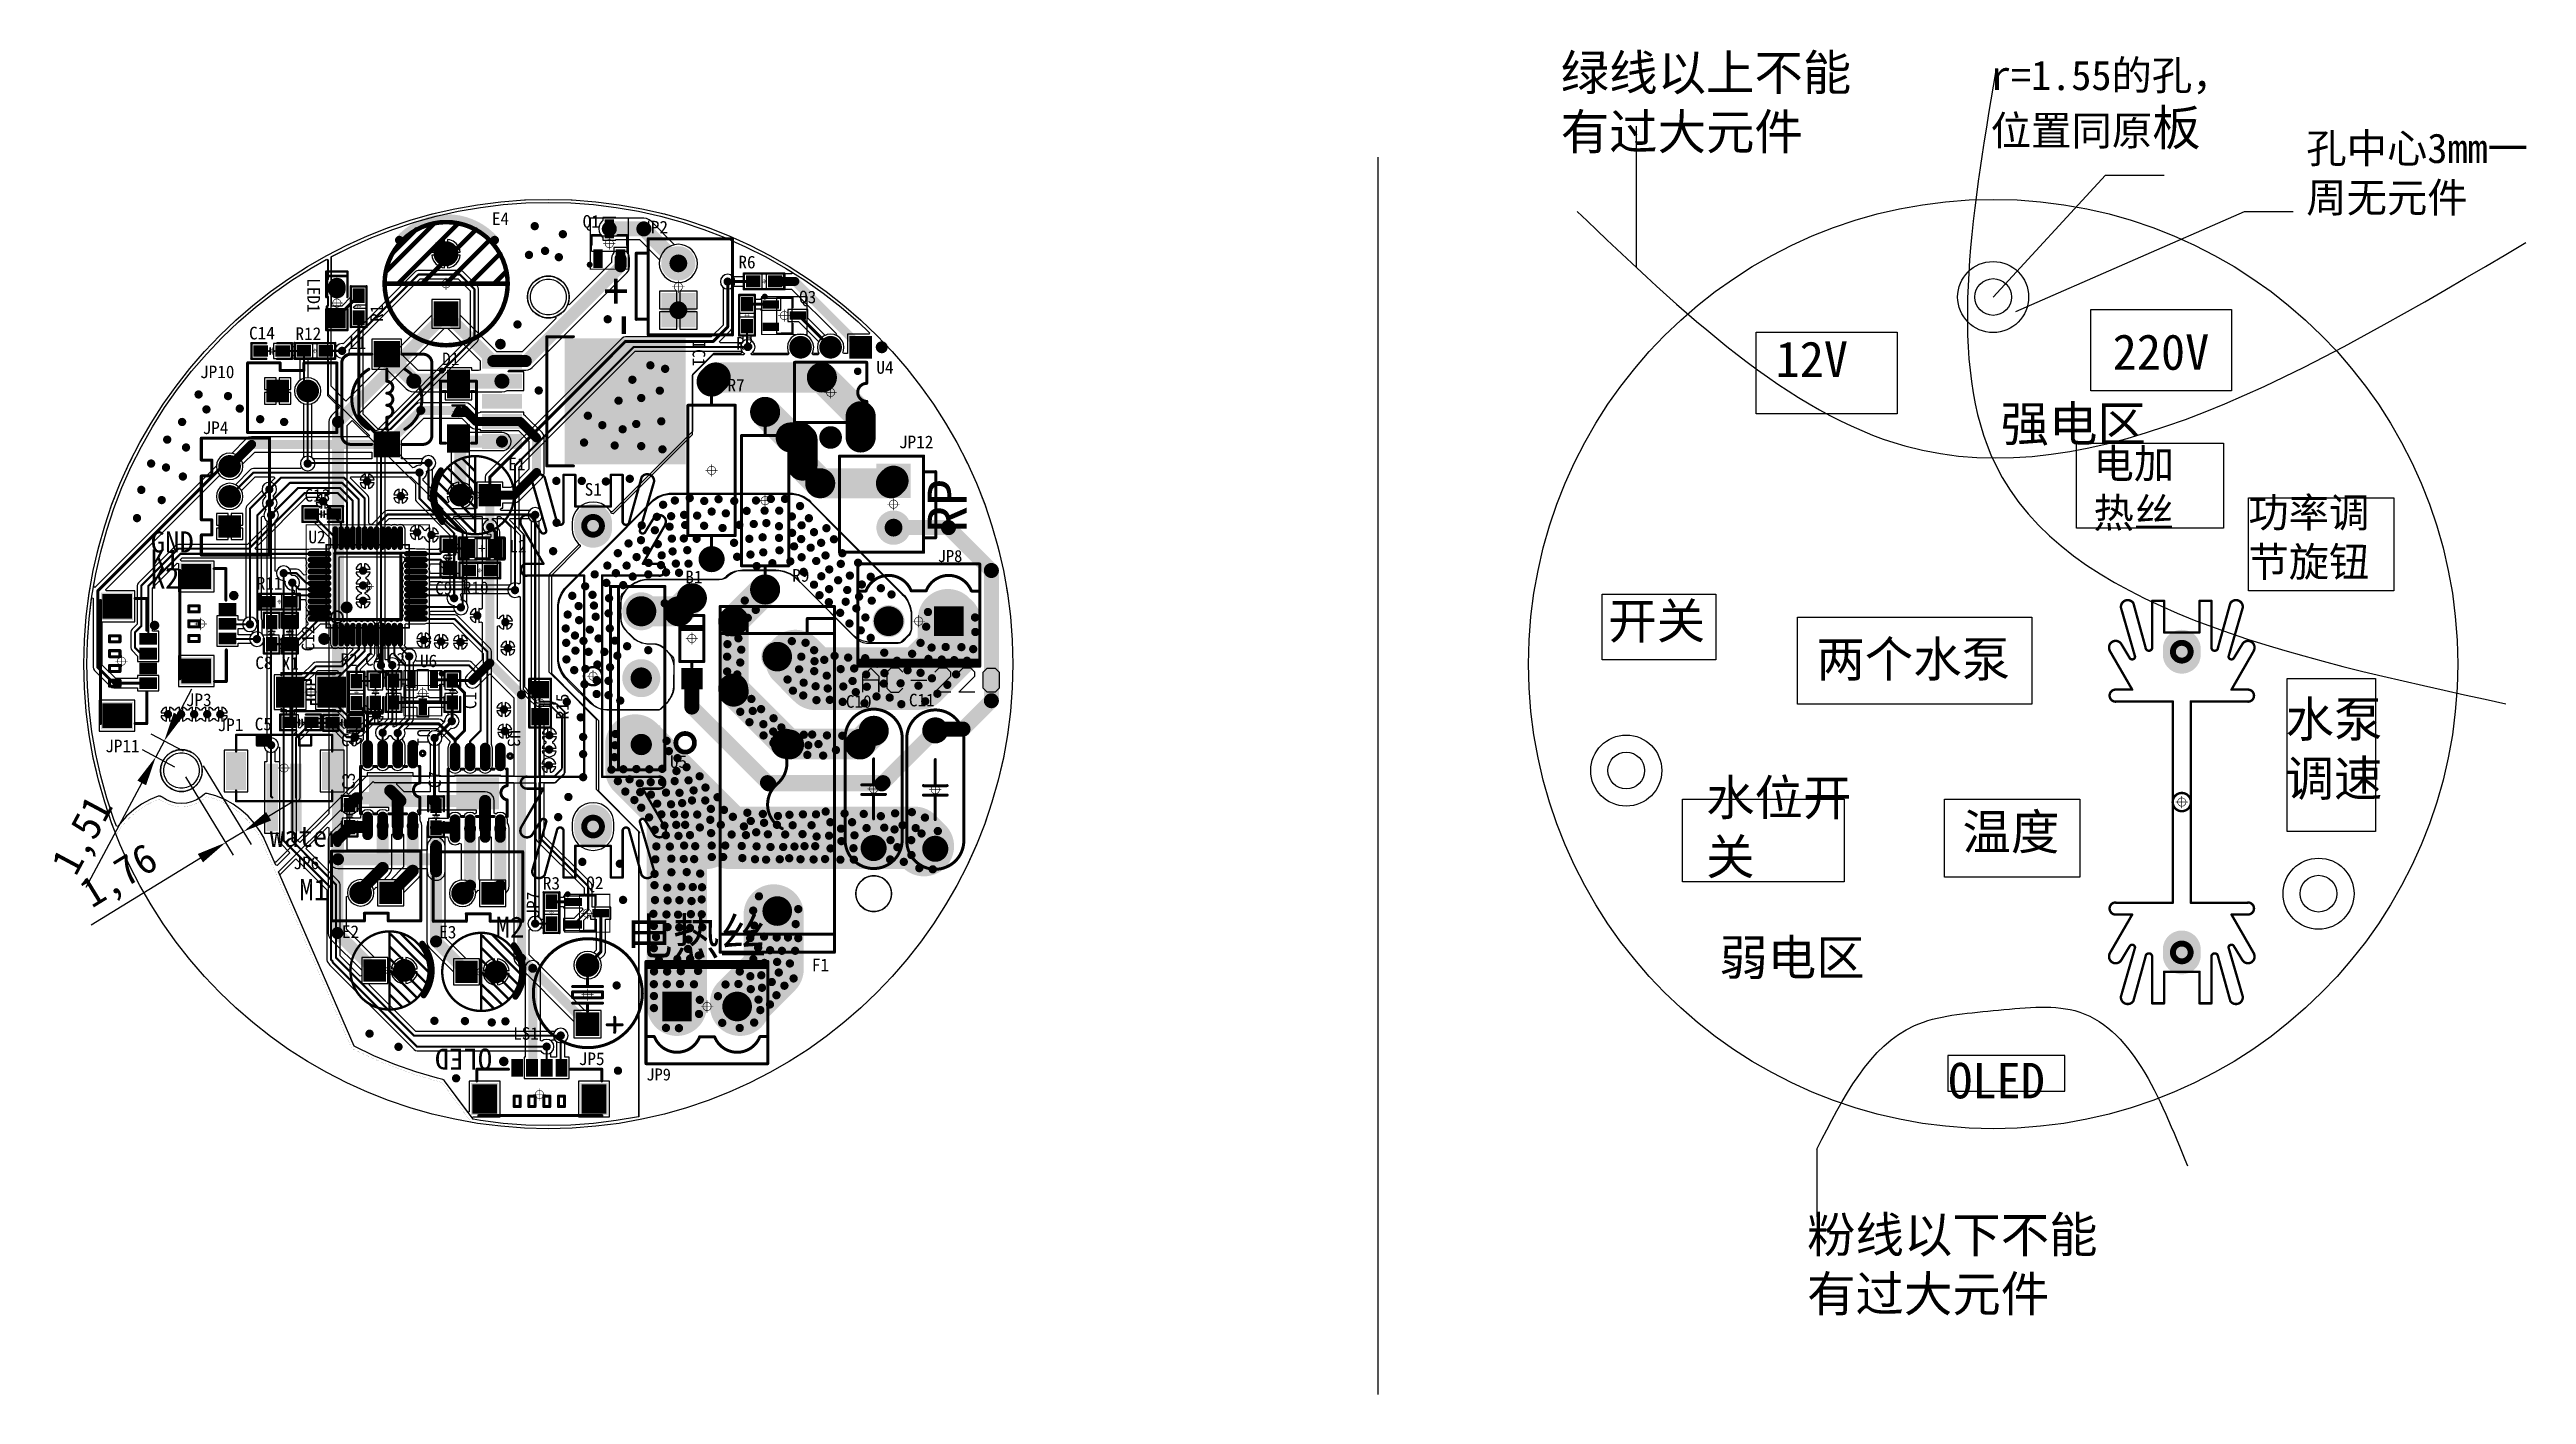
# Model space of a CAD drawing. Header units: millimetres. Extents: x 28 to 238, y 6 to 119.
import ezdxf

# ---------------------------------------------------------------- set-up
doc = ezdxf.new("R2010")
doc.units = ezdxf.units.MM
for name, color, linetype in [('BottomLayer', 5, 'Continuous'), ('BottomSolder', 6, 'Continuous'), ('KeepOutLayer', 6, 'Continuous'), ('Mechanical13', 56, 'Continuous'), ('Mechanical15', 56, 'Continuous'), ('MultiLayer', 9, 'Continuous'), ('PadHoleLayer', 156, 'Continuous'), ('TopLayer', 1, 'Continuous'), ('TopOverlay', 2, 'Continuous'), ('TopPaste', 8, 'Continuous'), ('TopSolder', 216, 'Continuous'), ('ViaHoleLayer', 16, 'Continuous')]:
    doc.layers.add(name, color=color, linetype=linetype)
doc.dimstyles.new('ISO-25', dxfattribs={"dimtxt": 2.5, "dimasz": 2.5, "dimexe": 1.25, "dimexo": 0.625, "dimtad": 1, "dimtxsty": 'Standard', "dimcen": 2.5, "dimadec": 0, "dimazin": 0, "dimtfac": 1, "dimtmove": 0, "dimatfit": 3, "dimfxl": 1, "dimarcsym": 0})

msp = doc.modelspace()

# ---------------------------------------------------------------- texts
at = {"color": 4, "insert": (156.096, 118.73), "char_height": 3, "attachment_point": 1}
msp.add_mtext_dynamic_manual_height_columns('{\\fSimSun|b0|i0|c134|p2;绿线以上不能有过大元件}', width=27.7369, gutter_width=12.5, heights=[0], dxfattribs=at)
at = {"attachment_point": 1}
for s, width, insert, char_height in [('{\\fSimSun|b0|i0|c134|p2;\\H0.83333x;r=1.55的孔，位置同原\\H1.2x;板}', 23.33941, (192.427, 118.251), 3), ('{\\fSimSun|b0|i0|c134|p2;孔中心3mm一周无元件}', 19.80878, (219.087, 112.091), 2.5), ('{\\fSimSun|b0|i0|c134|p2;两个水泵}', 16.79482, (177.694, 69.194), 3), ('{\\fSimSun|b0|i0|c134|p2;水位开关}', 12.32867, (168.382, 57.495), 3), ('{\\fSimSun|b0|i0|c134|p2;温度}', 12.32867, (190.043, 54.594), 3), ('{\\fSimSun|b0|i0|c134|p2;弱电区}', 16.79482, (169.494, 43.98), 3), ('{\\fSimSun|b0|i0|c134|p2;OLED}', 16.79482, (188.837, 33.584), 3)]:
    msp.add_mtext_dynamic_manual_height_columns(s, width=width, gutter_width=12.5, heights=[0], dxfattribs=dict(at, insert=insert, char_height=char_height))
at = {"color": 85, "true_color": 0x58ba48, "attachment_point": 1}
for s, width, insert, char_height in [('{\\fSimSun|b0|i0|c134|p2;12V}', 16.79482, (174.246, 94.522), 3), ('{\\fSimSun|b0|i0|c134|p2;220V}', 16.79482, (202.73, 95.127), 3), ('{\\fSimSun|b0|i0|c134|p2;电加热丝}', 8.13373, (201.111, 85.456), 2.5), ('{\\fSimSun|b0|i0|c134|p2;功率调节旋钮}', 12.28547, (214.196, 81.317), 2.5), ('{\\fSimSun|b0|i0|c134|p2;开关}', 16.79482, (160.115, 72.413), 3), ('{\\fSimSun|b0|i0|c134|p2;水泵调速}', 11.01319, (217.333, 64.114), 3)]:
    msp.add_mtext_dynamic_manual_height_columns(s, width=width, gutter_width=12.5, heights=[0], dxfattribs=dict(at, insert=insert, char_height=char_height))
at = {"color": 240, "true_color": 0xed1f24, "insert": (193.26, 89.07), "char_height": 3, "attachment_point": 1}
msp.add_mtext_dynamic_manual_height_columns('{\\fSimSun|b0|i0|c134|p2;强电区}', width=16.79482, gutter_width=12.5, heights=[0], dxfattribs=at)
at = {"color": 6, "insert": (176.907, 20.573), "char_height": 3, "attachment_point": 1}
msp.add_mtext_dynamic_manual_height_columns('{\\fSimSun|b0|i0|c134|p2;粉线以下不能有过大元件}', width=27.7369, gutter_width=12.5, heights=[0], dxfattribs=at)
at = {"layer": 'TopOverlay'}
for s, height, p in [('E4', 1.0668, (65.792, 104.366)), ('Q1', 1.0668, (73.463, 104.125)), ('JP2', 1.0668, (78.493, 103.641)), ('R6', 1.0668, (86.618, 100.691)), ('Q3', 1.0668, (91.744, 97.741)), ('C14', 1.0668, (45.274, 94.691)), ('R12', 1.0668, (49.194, 94.647)), ('L1', 1.0668, (53.725, 93.883)), ('R8', 1.0668, (86.424, 93.824)), ('JP10', 1.0668, (41.132, 91.42)), ('D1', 1.0668, (61.588, 92.518)), ('U4', 1.0668, (98.273, 91.792)), ('R7', 1.0668, (85.699, 90.293)), ('JP4', 1.0668, (41.35, 86.697)), ('JP12', 1.0668, (100.186, 85.502)), ('E1', 1.0668, (67.176, 83.632)), ('C13', 1.0668, (49.961, 80.992)), ('S1', 1.0668, (73.629, 81.491)), ('U2', 1.0668, (50.288, 77.468)), ('L2', 1.0668, (67.266, 76.695)), ('JP8', 1.016, (103.464, 75.887)), ('R11', 1.0668, (45.915, 73.563)), ('C9', 1.0668, (60.99, 73.152)), ('R10', 1.0668, (63.332, 73.182)), ('B1', 1.0668, (82.136, 74.093)), ('R9', 1.0668, (91.169, 74.224)), ('C8', 1.0668, (45.8, 66.85)), ('X1', 1.0668, (48.029, 66.792)), ('R2', 1.0668, (52.996, 67.103)), ('C4', 1.0668, (55.069, 67.131)), ('C2', 1.0668, (57.003, 67.145)), ('U6', 1.0668, (59.711, 67.008)), ('JP3', 1.0668, (39.936, 63.719)), ('C10', 1.0668, (95.693, 63.577)), ('C11', 1.0668, (101.022, 63.696)), ('JP11', 1.0668, (33.123, 59.819)), ('JP1', 1.0668, (42.612, 61.605)), ('C5', 1.0668, (45.75, 61.672)), ('C6', 1.0668, (53.04, 60.321)), ('U5', 1.0668, (80.83, 58.501)), ('JP6', 1.0668, (49.02, 49.945)), ('R3', 1.0668, (70.095, 48.227)), ('Q2', 1.0668, (73.761, 48.26)), ('E2', 1.0668, (53.116, 44.131)), ('E3', 1.0668, (61.341, 44.098)), ('F1', 1.0668, (92.821, 41.324)), ('LS1', 1.0668, (67.588, 35.532)), ('JP5', 1.0668, (73.134, 33.396)), ('JP9', 1.016, (78.841, 32.097))]:
    msp.add_text(s, height=height, dxfattribs=at).set_placement(p)
for s, height, rotation, p in [('LED1', 1.0668, 270, (50.204, 99.862)), ('+', 3.048, 180, (77.305, 100.296)), ('R1', 1.0668, 90, (56.592, 96.176)), ('-', 3.81, 270, (75.47, 97.185)), ('IC1', 1.0668, 270, (82.749, 94.597)), ('RP', 3.302, 90, (105.914, 78.392)), ('GND', 1.778, 360, (36.968, 76.7)), ('K1', 1.778, 360, (36.968, 75.178)), ('K2', 1.778, 360, (36.968, 73.649)), ('C12', 1.0668, 90, (50.786, 68.339)), ('C1', 1.0668, 90, (64.477, 63.459)), ('R15', 1.0668, 90, (72.275, 62.596)), ('U1', 1.0668, 270, (59.488, 61.796)), ('U3', 1.0668, 270, (67.132, 61.697)), ('C3', 1.0668, 90, (54.206, 56.651)), ('C7', 1.0668, 90, (61.498, 56.783)), ('water', 1.778, 360, (47.026, 51.831)), ('M1', 1.778, 360, (49.522, 47.323)), ('JP7', 1.0668, 90, (69.801, 45.856)), ('电热丝', 3.048, 360, (77.098, 42.744)), ('M2', 1.778, 360, (66.109, 44.166)), ('OLED', 1.778, 180, (65.816, 34.794))]:
    msp.add_text(s, height=height, rotation=rotation, dxfattribs=at).set_placement(p)

# ---------------------------------------------------------------- blocks, each defined once
blk = doc.blocks.new('KF2EDGK5_08_LI_2P_1')
at = {"layer": 'BottomLayer', "const_width": 1.25}
blk.add_lwpolyline([(1.91, 0, 1), (3.17, 0, 1)], format="xyb", close=True, dxfattribs=at)
at = {"layer": 'BottomLayer'}
blk.add_solid([(-3.79, -1.25), (-1.29, -1.25), (-3.79, 1.25), (-1.29, 1.25)], dxfattribs=at)
at = {"layer": 'BottomSolder', "const_width": 1.35}
blk.add_lwpolyline([(1.86, 0, 1), (3.22, 0, 1)], format="xyb", close=True, dxfattribs=at)
at = {"layer": 'BottomSolder'}
blk.add_solid([(-3.89, -1.35), (-1.19, -1.35), (-3.89, 1.35), (-1.19, 1.35)], dxfattribs=at)
at = {"layer": 'Mechanical15', "const_width": 0.05}
for points in [[(-0.5, 0), (0.5, 0)], [(0, -0.5), (0, 0.5)]]:
    blk.add_lwpolyline(points, dxfattribs=at)
at = {"layer": 'Mechanical15'}
for points, const_width in [([(-0.51, 0, 1), (-0.49, 0, 1)], 0.025), ([(0.35, 0, 1), (-0.35, 0, 1)], 0.05), ([(-0.36, 0, 1), (-0.34, 0, 1)], 0.025), ([(-0.01, 0.5, 1), (0.01, 0.5, 1)], 0.025), ([(0.34, 0, 1), (0.36, 0, 1)], 0.025), ([(0.49, 0, 1), (0.51, 0, 1)], 0.025), ([(-0.01, -0.5, 1), (0.01, -0.5, 1)], 0.025)]:
    blk.add_lwpolyline(points, format="xyb", close=True, dxfattribs=dict(at, const_width=const_width))
at = {"layer": 'MultiLayer', "const_width": 1.25}
blk.add_lwpolyline([(1.91, 0, 1), (3.17, 0, 1)], format="xyb", close=True, dxfattribs=at)
at = {"layer": 'MultiLayer'}
blk.add_solid([(-3.79, -1.25), (-1.29, -1.25), (-3.79, 1.25), (-1.29, 1.25)], dxfattribs=at)
at = {"layer": 'PadHoleLayer', "const_width": 0.8}
for points in [[(-2.94, 0, 1), (-2.14, 0, 1)], [(2.14, 0, 1), (2.94, 0, 1)]]:
    blk.add_lwpolyline(points, format="xyb", close=True, dxfattribs=at)
at = {"layer": 'TopLayer', "const_width": 1.25}
blk.add_lwpolyline([(1.91, 0, 1), (3.17, 0, 1)], format="xyb", close=True, dxfattribs=at)
at = {"layer": 'TopLayer'}
blk.add_solid([(-3.79, -1.25), (-1.29, -1.25), (-3.79, 1.25), (-1.29, 1.25)], dxfattribs=at)
at = {"layer": 'TopOverlay', "const_width": 0.254}
for points in [[(-5.16, -4.83), (-5.16, 3.81)], [(-5.16, 3.81), (5.13, 3.81)], [(-5.16, 3.56), (5.13, 3.56)], [(-5.16, 3.3), (5.13, 3.3)], [(5.13, -4.83), (5.13, 3.81)], [(-5.08, -2.54), (-4.47, -2.54)], [(-0.63, -2.57), (0, -2.57)], [(0, -2.57), (0.64, -2.57)], [(4.47, -2.54), (5.08, -2.54)], [(-5.16, -4.83), (5.13, -4.83)]]:
    blk.add_lwpolyline(points, dxfattribs=at)
at = {"layer": 'TopOverlay', "const_width": 0.127}
for points in [[(-5.22, 3.81, 1), (-5.1, 3.81, 1)], [(-5.22, 3.81, 1), (-5.1, 3.81, 1)], [(-5.22, 3.56, 1), (-5.1, 3.56, 1)], [(-5.22, 3.3, 1), (-5.1, 3.3, 1)], [(5.06, 3.81, 1), (5.19, 3.81, 1)], [(5.06, 3.81, 1), (5.19, 3.81, 1)], [(5.06, 3.56, 1), (5.19, 3.56, 1)], [(5.06, 3.3, 1), (5.19, 3.3, 1)], [(-5.14, -2.54, 1), (-5.02, -2.54, 1)], [(-4.53, -2.54, 1), (-4.41, -2.54, 1)], [(-4.51, -2.57, 1), (-4.38, -2.57, 1)], [(-0.7, -2.57, 1), (-0.57, -2.57, 1)], [(-0.7, -2.57, 1), (-0.57, -2.57, 1)], [(-0.06, -2.57, 1), (0.06, -2.57, 1)], [(-0.06, -2.57, 1), (0.06, -2.57, 1)], [(0.57, -2.57, 1), (0.7, -2.57, 1)], [(0.57, -2.57, 1), (0.7, -2.57, 1)], [(4.38, -2.57, 1), (4.51, -2.57, 1)], [(4.41, -2.54, 1), (4.53, -2.54, 1)], [(5.02, -2.54, 1), (5.14, -2.54, 1)], [(-5.22, -4.83, 1), (-5.1, -4.83, 1)], [(-5.22, -4.83, 1), (-5.1, -4.83, 1)], [(5.06, -4.83, 1), (5.19, -4.83, 1)], [(5.06, -4.83, 1), (5.19, -4.83, 1)]]:
    blk.add_lwpolyline(points, format="xyb", close=True, dxfattribs=at)
at = {"layer": 'TopOverlay', "const_width": 0.254}
for points in [[(-0.63, -2.57, -0.68), (-4.44, -2.57)], [(4.45, -2.57, -0.68), (0.64, -2.57)]]:
    blk.add_lwpolyline(points, format="xyb", dxfattribs=at)
at = {"layer": 'TopSolder', "const_width": 1.35}
blk.add_lwpolyline([(1.86, 0, 1), (3.22, 0, 1)], format="xyb", close=True, dxfattribs=at)
at = {"layer": 'TopSolder'}
blk.add_solid([(-3.89, -1.35), (-1.19, -1.35), (-3.89, 1.35), (-1.19, 1.35)], dxfattribs=at)
blk = doc.blocks.new('KF2EDGK5_08_LI_2P_2')
at = {"layer": 'BottomLayer', "const_width": 1.25}
blk.add_lwpolyline([(1.91, 0, 1), (3.17, 0, 1)], format="xyb", close=True, dxfattribs=at)
at = {"layer": 'BottomLayer'}
blk.add_solid([(-3.79, -1.25), (-1.29, -1.25), (-3.79, 1.25), (-1.29, 1.25)], dxfattribs=at)
at = {"layer": 'BottomSolder', "const_width": 1.35}
blk.add_lwpolyline([(1.86, 0, 1), (3.22, 0, 1)], format="xyb", close=True, dxfattribs=at)
at = {"layer": 'BottomSolder'}
blk.add_solid([(-3.89, -1.35), (-1.19, -1.35), (-3.89, 1.35), (-1.19, 1.35)], dxfattribs=at)
at = {"layer": 'Mechanical15', "const_width": 0.05}
for points in [[(0.5, 0), (-0.5, 0)], [(0, 0.5), (0, -0.5)]]:
    blk.add_lwpolyline(points, dxfattribs=at)
at = {"layer": 'Mechanical15'}
for points, const_width in [([(-0.51, 0, 1), (-0.49, 0, 1)], 0.025), ([(0.35, 0, 1), (-0.35, 0, 1)], 0.05), ([(-0.36, 0, 1), (-0.34, 0, 1)], 0.025), ([(-0.01, 0.5, 1), (0.01, 0.5, 1)], 0.025), ([(0.34, 0, 1), (0.36, 0, 1)], 0.025), ([(0.49, 0, 1), (0.51, 0, 1)], 0.025), ([(-0.01, -0.5, 1), (0.01, -0.5, 1)], 0.025)]:
    blk.add_lwpolyline(points, format="xyb", close=True, dxfattribs=dict(at, const_width=const_width))
at = {"layer": 'MultiLayer', "const_width": 1.25}
blk.add_lwpolyline([(1.91, 0, 1), (3.17, 0, 1)], format="xyb", close=True, dxfattribs=at)
at = {"layer": 'MultiLayer'}
blk.add_solid([(-3.79, -1.25), (-1.29, -1.25), (-3.79, 1.25), (-1.29, 1.25)], dxfattribs=at)
at = {"layer": 'PadHoleLayer', "const_width": 0.8}
for points in [[(-2.94, 0, 1), (-2.14, 0, 1)], [(2.14, 0, 1), (2.94, 0, 1)]]:
    blk.add_lwpolyline(points, format="xyb", close=True, dxfattribs=at)
at = {"layer": 'TopLayer', "const_width": 1.25}
blk.add_lwpolyline([(1.91, 0, 1), (3.17, 0, 1)], format="xyb", close=True, dxfattribs=at)
at = {"layer": 'TopLayer'}
blk.add_solid([(-3.79, -1.25), (-1.29, -1.25), (-3.79, 1.25), (-1.29, 1.25)], dxfattribs=at)
at = {"layer": 'TopOverlay', "const_width": 0.254}
for points in [[(-5.16, 3.81), (-5.16, -4.83)], [(5.13, 3.81), (-5.16, 3.81)], [(5.13, 3.56), (-5.16, 3.56)], [(5.13, 3.3), (-5.16, 3.3)], [(5.13, 3.81), (5.13, -4.83)], [(-4.47, -2.54), (-5.08, -2.54)], [(0, -2.57), (-0.63, -2.57)], [(0.64, -2.57), (0, -2.57)], [(5.08, -2.54), (4.47, -2.54)], [(5.13, -4.83), (-5.16, -4.83)]]:
    blk.add_lwpolyline(points, dxfattribs=at)
at = {"layer": 'TopOverlay', "const_width": 0.127}
for points in [[(-5.22, 3.81, 1), (-5.1, 3.81, 1)], [(-5.22, 3.81, 1), (-5.1, 3.81, 1)], [(-5.22, 3.56, 1), (-5.1, 3.56, 1)], [(-5.22, 3.3, 1), (-5.1, 3.3, 1)], [(5.06, 3.81, 1), (5.19, 3.81, 1)], [(5.06, 3.81, 1), (5.19, 3.81, 1)], [(5.06, 3.56, 1), (5.19, 3.56, 1)], [(5.06, 3.3, 1), (5.19, 3.3, 1)], [(-5.14, -2.54, 1), (-5.02, -2.54, 1)], [(-4.53, -2.54, 1), (-4.41, -2.54, 1)], [(-4.51, -2.57, 1), (-4.38, -2.57, 1)], [(-0.7, -2.57, 1), (-0.57, -2.57, 1)], [(-0.7, -2.57, 1), (-0.57, -2.57, 1)], [(-0.06, -2.57, 1), (0.06, -2.57, 1)], [(-0.06, -2.57, 1), (0.06, -2.57, 1)], [(0.57, -2.57, 1), (0.7, -2.57, 1)], [(0.57, -2.57, 1), (0.7, -2.57, 1)], [(4.38, -2.57, 1), (4.51, -2.57, 1)], [(4.41, -2.54, 1), (4.53, -2.54, 1)], [(5.02, -2.54, 1), (5.14, -2.54, 1)], [(-5.22, -4.83, 1), (-5.1, -4.83, 1)], [(-5.22, -4.83, 1), (-5.1, -4.83, 1)], [(5.06, -4.83, 1), (5.19, -4.83, 1)], [(5.06, -4.83, 1), (5.19, -4.83, 1)]]:
    blk.add_lwpolyline(points, format="xyb", close=True, dxfattribs=at)
at = {"layer": 'TopOverlay', "const_width": 0.254}
for points in [[(-0.63, -2.57, -0.68), (-4.44, -2.57)], [(4.45, -2.57, -0.68), (0.64, -2.57)]]:
    blk.add_lwpolyline(points, format="xyb", dxfattribs=at)
at = {"layer": 'TopSolder', "const_width": 1.35}
blk.add_lwpolyline([(1.86, 0, 1), (3.22, 0, 1)], format="xyb", close=True, dxfattribs=at)
at = {"layer": 'TopSolder'}
blk.add_solid([(-3.89, -1.35), (-1.19, -1.35), (-3.89, 1.35), (-1.19, 1.35)], dxfattribs=at)
blk = doc.blocks.new('FU_BLX_A_3')
at = {"layer": 'BottomLayer', "const_width": 1.25}
for points in [[(-11.37, 0, 1), (-10.12, 0, 1)], [(10.12, 0, 1), (11.37, 0, 1)]]:
    blk.add_lwpolyline(points, format="xyb", close=True, dxfattribs=at)
at = {"layer": 'BottomSolder', "const_width": 1.35}
for points in [[(-11.43, 0, 1), (-10.07, 0, 1)], [(10.07, 0, 1), (11.43, 0, 1)]]:
    blk.add_lwpolyline(points, format="xyb", close=True, dxfattribs=at)
at = {"layer": 'MultiLayer', "const_width": 1.25}
for points in [[(-11.37, 0, 1), (-10.12, 0, 1)], [(10.12, 0, 1), (11.37, 0, 1)]]:
    blk.add_lwpolyline(points, format="xyb", close=True, dxfattribs=at)
at = {"layer": 'PadHoleLayer', "const_width": 0.75}
for points in [[(-11.12, 0, 1), (-10.37, 0, 1)], [(10.37, 0, 1), (11.12, 0, 1)]]:
    blk.add_lwpolyline(points, format="xyb", close=True, dxfattribs=at)
at = {"layer": 'TopLayer', "const_width": 1.25}
for points in [[(-11.37, 0, 1), (-10.12, 0, 1)], [(10.12, 0, 1), (11.37, 0, 1)]]:
    blk.add_lwpolyline(points, format="xyb", close=True, dxfattribs=at)
at = {"layer": 'TopOverlay', "const_width": 0.254}
for points in [[(-14.99, -4.83), (-14.99, 4.83)], [(-13.97, 4.83), (-14.99, 4.83)], [(12.7, 4.83), (-13.97, 4.83)], [(-13.97, 2.54), (-13.97, 4.83)], [(-12.7, 2.54), (-12.7, 4.83)], [(14.22, 4.83), (12.7, 4.83)], [(12.7, -4.83), (12.7, 4.83)], [(14.22, -4.83), (14.22, 4.83)], [(-12.7, 2.54), (-13.97, 2.54)], [(-12.7, -2.54), (-12.7, 2.54)], [(-12.7, -2.54), (-13.97, -2.54)], [(-13.97, -4.83), (-13.97, -2.54)], [(-12.7, -4.83), (-12.7, -2.54)], [(-13.97, -4.83), (-14.99, -4.83)], [(12.7, -4.83), (-13.97, -4.83)], [(14.22, -4.83), (12.45, -4.83)]]:
    blk.add_lwpolyline(points, dxfattribs=at)
at = {"layer": 'TopOverlay', "const_width": 0.127}
for points in [[(-15.05, 4.83, 1), (-14.92, 4.83, 1)], [(-15.05, 4.83, 1), (-14.92, 4.83, 1)], [(-14.03, 4.83, 1), (-13.91, 4.83, 1)], [(-14.03, 4.83, 1), (-13.91, 4.83, 1)], [(-14.03, 4.83, 1), (-13.91, 4.83, 1)], [(-12.76, 4.83, 1), (-12.64, 4.83, 1)], [(12.64, 4.83, 1), (12.76, 4.83, 1)], [(12.64, 4.83, 1), (12.76, 4.83, 1)], [(12.64, 4.83, 1), (12.76, 4.83, 1)], [(14.16, 4.83, 1), (14.29, 4.83, 1)], [(14.16, 4.83, 1), (14.29, 4.83, 1)], [(-14.03, 2.54, 1), (-13.91, 2.54, 1)], [(-14.03, 2.54, 1), (-13.91, 2.54, 1)], [(-12.76, 2.54, 1), (-12.64, 2.54, 1)], [(-12.76, 2.54, 1), (-12.64, 2.54, 1)], [(-12.76, 2.54, 1), (-12.64, 2.54, 1)], [(-0.06, 0, 1), (0.06, 0, 1)], [(-0.06, 0, 1), (0.06, 0, 1)], [(3.72, 0.42, 1), (3.85, 0.42, 1)], [(-3.85, -0.42, 1), (-3.72, -0.42, 1)], [(-14.03, -2.54, 1), (-13.91, -2.54, 1)], [(-14.03, -2.54, 1), (-13.91, -2.54, 1)], [(-12.76, -2.54, 1), (-12.64, -2.54, 1)], [(-12.76, -2.54, 1), (-12.64, -2.54, 1)], [(-12.76, -2.54, 1), (-12.64, -2.54, 1)], [(-15.05, -4.83, 1), (-14.92, -4.83, 1)], [(-15.05, -4.83, 1), (-14.92, -4.83, 1)], [(-14.03, -4.83, 1), (-13.91, -4.83, 1)], [(-14.03, -4.83, 1), (-13.91, -4.83, 1)], [(-14.03, -4.83, 1), (-13.91, -4.83, 1)], [(-12.76, -4.83, 1), (-12.64, -4.83, 1)], [(12.38, -4.83, 1), (12.51, -4.83, 1)], [(12.64, -4.83, 1), (12.76, -4.83, 1)], [(12.64, -4.83, 1), (12.76, -4.83, 1)], [(14.16, -4.83, 1), (14.29, -4.83, 1)], [(14.16, -4.83, 1), (14.29, -4.83, 1)]]:
    blk.add_lwpolyline(points, format="xyb", close=True, dxfattribs=at)
at = {"layer": 'TopOverlay', "const_width": 0.254}
for points in [[(-3.78, -0.42, -0.535332), (0, 0)], [(3.78, 0.42, -0.535332), (0, 0)]]:
    blk.add_lwpolyline(points, format="xyb", dxfattribs=at)
at = {"layer": 'TopSolder', "const_width": 1.35}
for points in [[(-11.43, 0, 1), (-10.07, 0, 1)], [(10.07, 0, 1), (11.43, 0, 1)]]:
    blk.add_lwpolyline(points, format="xyb", close=True, dxfattribs=at)
blk = doc.blocks.new('SRP12_34_25_P_4')
at = {"layer": 'BottomLayer', "const_width": 3}
for points in [[(-12.95, 0), (-12.45, 0)], [(12.45, 0), (12.95, 0)]]:
    blk.add_lwpolyline(points, dxfattribs=at)
at = {"layer": 'BottomLayer', "const_width": 1.5}
for points in [[(-13.7, 0, 1), (-12.2, 0, 1)], [(-13.2, 0, 1), (-11.7, 0, 1)], [(11.7, 0, 1), (13.2, 0, 1)], [(12.2, 0, 1), (13.7, 0, 1)]]:
    blk.add_lwpolyline(points, format="xyb", close=True, dxfattribs=at)
at = {"layer": 'BottomSolder', "const_width": 3.2}
for points in [[(-12.95, 0), (-12.45, 0)], [(12.45, 0), (12.95, 0)]]:
    blk.add_lwpolyline(points, dxfattribs=at)
at = {"layer": 'BottomSolder', "const_width": 1.6}
for points in [[(-13.75, 0, 1), (-12.15, 0, 1)], [(-13.25, 0, 1), (-11.65, 0, 1)], [(11.65, 0, 1), (13.25, 0, 1)], [(12.15, 0, 1), (13.75, 0, 1)]]:
    blk.add_lwpolyline(points, format="xyb", close=True, dxfattribs=at)
at = {"layer": 'Mechanical15', "const_width": 0.05}
for points in [[(-0.5, 0), (0.5, 0)], [(0, 0.5), (0, -0.5)]]:
    blk.add_lwpolyline(points, dxfattribs=at)
at = {"layer": 'Mechanical15'}
for points, const_width in [([(-0.51, 0, 1), (-0.49, 0, 1)], 0.025), ([(0.35, 0, 1), (-0.35, 0, 1)], 0.05), ([(-0.36, 0, 1), (-0.34, 0, 1)], 0.025), ([(-0.01, 0.5, 1), (0.01, 0.5, 1)], 0.025), ([(0.34, 0, 1), (0.36, 0, 1)], 0.025), ([(0.49, 0, 1), (0.51, 0, 1)], 0.025), ([(-0.01, -0.5, 1), (0.01, -0.5, 1)], 0.025)]:
    blk.add_lwpolyline(points, format="xyb", close=True, dxfattribs=dict(at, const_width=const_width))
at = {"layer": 'MultiLayer', "const_width": 3}
for points in [[(-12.95, 0), (-12.45, 0)], [(12.45, 0), (12.95, 0)]]:
    blk.add_lwpolyline(points, dxfattribs=at)
at = {"layer": 'MultiLayer', "const_width": 1.5}
for points in [[(-13.7, 0, 1), (-12.2, 0, 1)], [(-13.2, 0, 1), (-11.7, 0, 1)], [(11.7, 0, 1), (13.2, 0, 1)], [(12.2, 0, 1), (13.7, 0, 1)]]:
    blk.add_lwpolyline(points, format="xyb", close=True, dxfattribs=at)
at = {"layer": 'PadHoleLayer', "const_width": 0.5}
for points in [[(-11.95, 0), (-11.95, 0, -1), (-13.45, 0), (-13.45, 0, -1)], [(13.45, 0), (13.45, 0, -1), (11.95, 0), (11.95, 0, -1)]]:
    blk.add_lwpolyline(points, format="xyb", close=True, dxfattribs=at)
at = {"layer": 'TopLayer', "const_width": 3}
for points in [[(-12.95, 0), (-12.45, 0)], [(12.45, 0), (12.95, 0)]]:
    blk.add_lwpolyline(points, dxfattribs=at)
at = {"layer": 'TopLayer', "const_width": 1.5}
for points in [[(-13.7, 0, 1), (-12.2, 0, 1)], [(-13.2, 0, 1), (-11.7, 0, 1)], [(11.7, 0, 1), (13.2, 0, 1)], [(12.2, 0, 1), (13.7, 0, 1)]]:
    blk.add_lwpolyline(points, format="xyb", close=True, dxfattribs=at)
at = {"layer": 'TopOverlay', "const_width": 0.203}
for points in [[(-16.8, 4.09, -0.790827), (-16.42, 5.14)], [(-13.33, 5.1, -0.974243), (-12.81, 6.09)], [(-12.17, 4.4, -0.758747), (-12.29, 3.95)], [(-9.5, 5.59, -1), (-8.48, 5.59)], [(8.48, 5.59, -1), (9.5, 5.59)], [(12.29, 3.95, -0.758747), (12.17, 4.4)], [(12.81, 6.09, -0.974243), (13.33, 5.1)], [(16.42, 5.14, -0.790827), (16.8, 4.09)], [(-13.05, 3.06, -0.959451), (-13.05, 2.5)], [(13.05, 2.5, -0.959451), (13.05, 3.06)], [(-16.42, -5.15, -0.790827), (-16.8, -4.1)], [(-13.05, -2.5, -0.959451), (-13.05, -3.06)], [(-12.29, -3.95, -0.758747), (-12.17, -4.4)], [(12.17, -4.4, -0.758747), (12.29, -3.95)], [(13.05, -3.06, -0.959451), (13.05, -2.5)], [(16.8, -4.1, -0.790827), (16.42, -5.15)], [(-12.81, -6.09, -0.974243), (-13.33, -5.11)], [(-8.48, -5.59, -1), (-9.5, -5.59)], [(9.5, -5.59, -1), (8.48, -5.59)], [(13.33, -5.11, -0.974243), (12.81, -6.09)]]:
    blk.add_lwpolyline(points, format="xyb", dxfattribs=at)
for points in [[(-16.8, 4.09), (-13.05, 3.06)], [(-16.42, 5.14), (-12.29, 3.95)], [(-13.33, 5.1), (-12.17, 4.4)], [(-12.8, 6.1), (-9.5, 4.19)], [(-9.5, 5.59), (-9.5, 4.19)], [(-8.5, 5.59), (-8.5, 0.76)], [(8.5, 5.59), (8.5, 0.76)], [(12.8, 6.1), (9.5, 4.19)], [(9.5, 5.59), (9.5, 4.19)], [(13.33, 5.1), (12.17, 4.4)], [(16.42, 5.14), (12.29, 3.95)], [(16.8, 4.09), (13.05, 3.06)], [(-17, 2.5), (-13, 2.5)], [(-17, 2.5), (-17, 1.5)], [(-13.05, 2.5), (-13, 2.5)], [(13, 2.5), (17, 2.5)], [(13, 2.5), (13.05, 2.5)], [(17, 2.5), (17, 1.5)], [(-17, 1.5), (-14.33, 1.5)], [(-14.33, 1.5), (-14.33, 0)], [(-14.33, 0), (-14.33, -1.5)], [(-8.5, 0.76), (8.5, 0.76)], [(14.33, 1.5), (14.33, 0)], [(14.33, 1.5), (17, 1.5)], [(14.33, 0), (14.33, -1.5)], [(-17, -1.5), (-14.33, -1.5)], [(-17, -1.5), (-17, -2.5)], [(-8.5, -0.76), (-8.5, -5.59)], [(-8.5, -0.76), (8.5, -0.76)], [(8.5, -0.76), (8.5, -5.59)], [(14.33, -1.5), (17, -1.5)], [(17, -1.5), (17, -2.5)], [(-17, -2.5), (-13, -2.5)], [(-13.05, -3.06), (-16.8, -4.1)], [(-12.29, -3.95), (-16.42, -5.15)], [(-13.05, -2.5), (-13, -2.5)], [(-9.5, -4.2), (-12.8, -6.1)], [(-9.5, -4.2), (-9.5, -5.59)], [(9.5, -4.2), (12.8, -6.1)], [(9.5, -4.2), (9.5, -5.59)], [(12.29, -3.95), (16.42, -5.15)], [(13, -2.5), (13.05, -2.5)], [(13, -2.5), (17, -2.5)], [(13.05, -3.06), (16.8, -4.1)], [(-12.17, -4.4), (-13.33, -5.11)], [(12.17, -4.4), (13.33, -5.11)]]:
    blk.add_lwpolyline(points, dxfattribs=at)
at = {"layer": 'TopOverlay'}
for points, const_width in [([(-16.85, 4.09, 1), (-16.75, 4.09, 1)], 0.102), ([(-16.85, 4.09, 1), (-16.75, 4.09, 1)], 0.102), ([(-16.47, 5.14, 1), (-16.37, 5.14, 1)], 0.102), ([(-16.47, 5.14, 1), (-16.37, 5.14, 1)], 0.102), ([(-13.38, 5.1, 1), (-13.28, 5.1, 1)], 0.102), ([(-13.38, 5.1, 1), (-13.28, 5.1, 1)], 0.102), ([(-12.86, 6.09, 1), (-12.76, 6.09, 1)], 0.102), ([(-12.85, 6.1, 1), (-12.75, 6.1, 1)], 0.102), ([(-12.22, 4.4, 1), (-12.12, 4.4, 1)], 0.102), ([(-12.22, 4.4, 1), (-12.12, 4.4, 1)], 0.102), ([(-9.55, 5.59, 1), (-9.45, 5.59, 1)], 0.102), ([(-9.55, 5.59, 1), (-9.45, 5.59, 1)], 0.102), ([(-9.55, 4.19, 1), (-9.45, 4.19, 1)], 0.102), ([(-9.55, 4.19, 1), (-9.45, 4.19, 1)], 0.102), ([(-8.55, 5.59, 1), (-8.45, 5.59, 1)], 0.102), ([(-8.53, 5.59, 1), (-8.43, 5.59, 1)], 0.102), ([(8.43, 5.59, 1), (8.53, 5.59, 1)], 0.102), ([(8.45, 5.59, 1), (8.55, 5.59, 1)], 0.102), ([(9.45, 5.59, 1), (9.55, 5.59, 1)], 0.102), ([(9.45, 5.59, 1), (9.55, 5.59, 1)], 0.102), ([(9.45, 4.19, 1), (9.55, 4.19, 1)], 0.102), ([(9.45, 4.19, 1), (9.55, 4.19, 1)], 0.102), ([(12.12, 4.4, 1), (12.22, 4.4, 1)], 0.102), ([(12.12, 4.4, 1), (12.22, 4.4, 1)], 0.102), ([(12.75, 6.1, 1), (12.85, 6.1, 1)], 0.102), ([(12.76, 6.09, 1), (12.86, 6.09, 1)], 0.102), ([(13.28, 5.1, 1), (13.38, 5.1, 1)], 0.102), ([(13.28, 5.1, 1), (13.38, 5.1, 1)], 0.102), ([(16.37, 5.14, 1), (16.47, 5.14, 1)], 0.102), ([(16.37, 5.14, 1), (16.47, 5.14, 1)], 0.102), ([(16.75, 4.09, 1), (16.85, 4.09, 1)], 0.102), ([(16.75, 4.09, 1), (16.85, 4.09, 1)], 0.102), ([(-17.05, 2.5, 1), (-16.95, 2.5, 1)], 0.102), ([(-17.05, 2.5, 1), (-16.95, 2.5, 1)], 0.102), ([(-13.1, 3.06, 1), (-13, 3.06, 1)], 0.102), ([(-13.1, 3.06, 1), (-13, 3.06, 1)], 0.102), ([(-13.1, 2.5, 1), (-13, 2.5, 1)], 0.102), ([(-13.1, 2.5, 1), (-13, 2.5, 1)], 0.102), ([(-13.05, 2.5, 1), (-12.95, 2.5, 1)], 0.102), ([(-13.05, 2.5, 1), (-12.95, 2.5, 1)], 0.102), ([(-12.34, 3.95, 1), (-12.24, 3.95, 1)], 0.102), ([(-12.34, 3.95, 1), (-12.24, 3.95, 1)], 0.102), ([(12.24, 3.95, 1), (12.34, 3.95, 1)], 0.102), ([(12.24, 3.95, 1), (12.34, 3.95, 1)], 0.102), ([(12.95, 2.5, 1), (13.05, 2.5, 1)], 0.102), ([(12.95, 2.5, 1), (13.05, 2.5, 1)], 0.102), ([(13, 3.06, 1), (13.1, 3.06, 1)], 0.102), ([(13, 3.06, 1), (13.1, 3.06, 1)], 0.102), ([(13, 2.5, 1), (13.1, 2.5, 1)], 0.102), ([(13, 2.5, 1), (13.1, 2.5, 1)], 0.102), ([(16.95, 2.5, 1), (17.05, 2.5, 1)], 0.102), ([(16.95, 2.5, 1), (17.05, 2.5, 1)], 0.102), ([(-17.05, 1.5, 1), (-16.95, 1.5, 1)], 0.102), ([(-17.05, 1.5, 1), (-16.95, 1.5, 1)], 0.102), ([(-14.38, 1.5, 1), (-14.28, 1.5, 1)], 0.102), ([(-14.38, 1.5, 1), (-14.28, 1.5, 1)], 0.102), ([(-14.38, 0, 1), (-14.28, 0, 1)], 0.102), ([(-14.38, 0, 1), (-14.28, 0, 1)], 0.102), ([(-8.55, 0.76, 1), (-8.45, 0.76, 1)], 0.102), ([(-8.55, 0.76, 1), (-8.45, 0.76, 1)], 0.102), ([(0.77, 0, 1), (-0.77, 0, 1)], 0.203), ([(-0.82, 0, 1), (-0.72, 0, 1)], 0.102), ([(0.72, 0, 1), (0.82, 0, 1)], 0.102), ([(8.45, 0.76, 1), (8.55, 0.76, 1)], 0.102), ([(8.45, 0.76, 1), (8.55, 0.76, 1)], 0.102), ([(14.28, 1.5, 1), (14.38, 1.5, 1)], 0.102), ([(14.28, 1.5, 1), (14.38, 1.5, 1)], 0.102), ([(14.28, 0, 1), (14.38, 0, 1)], 0.102), ([(14.28, 0, 1), (14.38, 0, 1)], 0.102), ([(16.95, 1.5, 1), (17.05, 1.5, 1)], 0.102), ([(16.95, 1.5, 1), (17.05, 1.5, 1)], 0.102), ([(-17.05, -1.5, 1), (-16.95, -1.5, 1)], 0.102), ([(-17.05, -1.5, 1), (-16.95, -1.5, 1)], 0.102), ([(-14.38, -1.5, 1), (-14.28, -1.5, 1)], 0.102), ([(-14.38, -1.5, 1), (-14.28, -1.5, 1)], 0.102), ([(-8.55, -0.76, 1), (-8.45, -0.76, 1)], 0.102), ([(-8.55, -0.76, 1), (-8.45, -0.76, 1)], 0.102), ([(8.45, -0.76, 1), (8.55, -0.76, 1)], 0.102), ([(8.45, -0.76, 1), (8.55, -0.76, 1)], 0.102), ([(14.28, -1.5, 1), (14.38, -1.5, 1)], 0.102), ([(14.28, -1.5, 1), (14.38, -1.5, 1)], 0.102), ([(16.95, -1.5, 1), (17.05, -1.5, 1)], 0.102), ([(16.95, -1.5, 1), (17.05, -1.5, 1)], 0.102), ([(-17.05, -2.5, 1), (-16.95, -2.5, 1)], 0.102), ([(-17.05, -2.5, 1), (-16.95, -2.5, 1)], 0.102), ([(-16.85, -4.1, 1), (-16.75, -4.1, 1)], 0.102), ([(-16.85, -4.1, 1), (-16.75, -4.1, 1)], 0.102), ([(-13.1, -2.5, 1), (-13, -2.5, 1)], 0.102), ([(-13.1, -2.5, 1), (-13, -2.5, 1)], 0.102), ([(-13.1, -3.06, 1), (-13, -3.06, 1)], 0.102), ([(-13.1, -3.06, 1), (-13, -3.06, 1)], 0.102), ([(-13.05, -2.5, 1), (-12.95, -2.5, 1)], 0.102), ([(-13.05, -2.5, 1), (-12.95, -2.5, 1)], 0.102), ([(-12.34, -3.95, 1), (-12.24, -3.95, 1)], 0.102), ([(-12.34, -3.95, 1), (-12.24, -3.95, 1)], 0.102), ([(-9.55, -4.2, 1), (-9.45, -4.2, 1)], 0.102), ([(-9.55, -4.2, 1), (-9.45, -4.2, 1)], 0.102), ([(9.45, -4.2, 1), (9.55, -4.2, 1)], 0.102), ([(9.45, -4.2, 1), (9.55, -4.2, 1)], 0.102), ([(12.24, -3.95, 1), (12.34, -3.95, 1)], 0.102), ([(12.24, -3.95, 1), (12.34, -3.95, 1)], 0.102), ([(12.95, -2.5, 1), (13.05, -2.5, 1)], 0.102), ([(12.95, -2.5, 1), (13.05, -2.5, 1)], 0.102), ([(13, -2.5, 1), (13.1, -2.5, 1)], 0.102), ([(13, -2.5, 1), (13.1, -2.5, 1)], 0.102), ([(13, -3.06, 1), (13.1, -3.06, 1)], 0.102), ([(13, -3.06, 1), (13.1, -3.06, 1)], 0.102), ([(16.75, -4.1, 1), (16.85, -4.1, 1)], 0.102), ([(16.75, -4.1, 1), (16.85, -4.1, 1)], 0.102), ([(16.95, -2.5, 1), (17.05, -2.5, 1)], 0.102), ([(16.95, -2.5, 1), (17.05, -2.5, 1)], 0.102), ([(-16.47, -5.15, 1), (-16.37, -5.15, 1)], 0.102), ([(-16.47, -5.15, 1), (-16.37, -5.15, 1)], 0.102), ([(-13.38, -5.11, 1), (-13.28, -5.11, 1)], 0.102), ([(-13.38, -5.11, 1), (-13.28, -5.11, 1)], 0.102), ([(-12.86, -6.09, 1), (-12.76, -6.09, 1)], 0.102), ([(-12.85, -6.1, 1), (-12.75, -6.1, 1)], 0.102), ([(-12.22, -4.4, 1), (-12.12, -4.4, 1)], 0.102), ([(-12.22, -4.4, 1), (-12.12, -4.4, 1)], 0.102), ([(-9.55, -5.59, 1), (-9.45, -5.59, 1)], 0.102), ([(-9.55, -5.59, 1), (-9.45, -5.59, 1)], 0.102), ([(-8.55, -5.59, 1), (-8.45, -5.59, 1)], 0.102), ([(-8.53, -5.59, 1), (-8.43, -5.59, 1)], 0.102), ([(8.43, -5.59, 1), (8.53, -5.59, 1)], 0.102), ([(8.45, -5.59, 1), (8.55, -5.59, 1)], 0.102), ([(9.45, -5.59, 1), (9.55, -5.59, 1)], 0.102), ([(9.45, -5.59, 1), (9.55, -5.59, 1)], 0.102), ([(12.12, -4.4, 1), (12.22, -4.4, 1)], 0.102), ([(12.12, -4.4, 1), (12.22, -4.4, 1)], 0.102), ([(12.75, -6.1, 1), (12.85, -6.1, 1)], 0.102), ([(12.76, -6.09, 1), (12.86, -6.09, 1)], 0.102), ([(13.28, -5.11, 1), (13.38, -5.11, 1)], 0.102), ([(13.28, -5.11, 1), (13.38, -5.11, 1)], 0.102), ([(16.37, -5.15, 1), (16.47, -5.15, 1)], 0.102), ([(16.37, -5.15, 1), (16.47, -5.15, 1)], 0.102)]:
    blk.add_lwpolyline(points, format="xyb", close=True, dxfattribs=dict(at, const_width=const_width))
at = {"layer": 'TopSolder', "const_width": 3.2}
for points in [[(-12.95, 0), (-12.45, 0)], [(12.45, 0), (12.95, 0)]]:
    blk.add_lwpolyline(points, dxfattribs=at)
at = {"layer": 'TopSolder', "const_width": 1.6}
for points in [[(-13.75, 0, 1), (-12.15, 0, 1)], [(-13.25, 0, 1), (-11.65, 0, 1)], [(11.65, 0, 1), (13.25, 0, 1)], [(12.15, 0, 1), (13.75, 0, 1)]]:
    blk.add_lwpolyline(points, format="xyb", close=True, dxfattribs=at)
blk = doc.blocks.new('DO_35_5')
at = {"layer": 'BottomLayer', "const_width": 0.8}
blk.add_lwpolyline([(3, 0, 1), (3.8, 0, 1)], format="xyb", close=True, dxfattribs=at)
at = {"layer": 'BottomLayer'}
blk.add_solid([(-2.6, 0.8), (-4.2, 0.8), (-2.6, -0.8), (-4.2, -0.8)], dxfattribs=at)
at = {"layer": 'BottomSolder', "const_width": 0.902}
blk.add_lwpolyline([(2.95, 0, 1), (3.85, 0, 1)], format="xyb", close=True, dxfattribs=at)
at = {"layer": 'BottomSolder'}
blk.add_solid([(-2.5, 0.9), (-4.3, 0.9), (-2.5, -0.9), (-4.3, -0.9)], dxfattribs=at)
at = {"layer": 'Mechanical15', "const_width": 0.05}
for points in [[(-0.5, 0), (0.5, 0)], [(0, 0.5), (0, -0.5)]]:
    blk.add_lwpolyline(points, dxfattribs=at)
at = {"layer": 'Mechanical15'}
for points, const_width in [([(-0.51, 0, 1), (-0.49, 0, 1)], 0.025), ([(0.35, 0, 1), (-0.35, 0, 1)], 0.05), ([(-0.36, 0, 1), (-0.34, 0, 1)], 0.025), ([(-0.01, 0.5, 1), (0.01, 0.5, 1)], 0.025), ([(0.34, 0, 1), (0.36, 0, 1)], 0.025), ([(0.49, 0, 1), (0.51, 0, 1)], 0.025), ([(-0.01, -0.5, 1), (0.01, -0.5, 1)], 0.025)]:
    blk.add_lwpolyline(points, format="xyb", close=True, dxfattribs=dict(at, const_width=const_width))
at = {"layer": 'MultiLayer', "const_width": 0.8}
blk.add_lwpolyline([(3, 0, 1), (3.8, 0, 1)], format="xyb", close=True, dxfattribs=at)
at = {"layer": 'MultiLayer'}
blk.add_solid([(-2.6, 0.8), (-4.2, 0.8), (-2.6, -0.8), (-4.2, -0.8)], dxfattribs=at)
at = {"layer": 'PadHoleLayer', "const_width": 0.4}
for points in [[(-3.6, 0, 1), (-3.2, 0, 1)], [(3.2, 0, 1), (3.6, 0, 1)]]:
    blk.add_lwpolyline(points, format="xyb", close=True, dxfattribs=at)
at = {"layer": 'TopLayer', "const_width": 0.8}
blk.add_lwpolyline([(3, 0, 1), (3.8, 0, 1)], format="xyb", close=True, dxfattribs=at)
at = {"layer": 'TopLayer'}
blk.add_solid([(-2.6, 0.8), (-4.2, 0.8), (-2.6, -0.8), (-4.2, -0.8)], dxfattribs=at)
at = {"layer": 'TopOverlay', "const_width": 0.254}
for points in [[(-2.41, 0), (-1.95, 0)], [(-1.95, 1.02), (1.95, 1.02)], [(-1.95, 1.02), (-1.95, -1.02)], [(1.95, 1.02), (1.95, -1.02)], [(1.95, 0), (2.41, 0)], [(-1.95, -1.02), (1.95, -1.02)]]:
    blk.add_lwpolyline(points, dxfattribs=at)
at = {"layer": 'TopOverlay', "const_width": 0.127}
for points in [[(-2.48, 0, 1), (-2.35, 0, 1)], [(-2.01, 1.02, 1), (-1.89, 1.02, 1)], [(-2.01, 1.02, 1), (-1.89, 1.02, 1)], [(-2.01, 0, 1), (-1.89, 0, 1)], [(1.89, 1.02, 1), (2.01, 1.02, 1)], [(1.89, 1.02, 1), (2.01, 1.02, 1)], [(1.89, 0, 1), (2.01, 0, 1)], [(2.35, 0, 1), (2.48, 0, 1)], [(-2.01, -1.02, 1), (-1.89, -1.02, 1)], [(-2.01, -1.02, 1), (-1.89, -1.02, 1)], [(1.89, -1.02, 1), (2.01, -1.02, 1)], [(1.89, -1.02, 1), (2.01, -1.02, 1)]]:
    blk.add_lwpolyline(points, format="xyb", close=True, dxfattribs=at)
at = {"layer": 'TopOverlay'}
blk.add_solid([(0.63, -1.02), (1.14, -1.02), (0.63, 1.02), (1.14, 1.02)], dxfattribs=at)
at = {"layer": 'TopSolder', "const_width": 0.902}
blk.add_lwpolyline([(2.95, 0, 1), (3.85, 0, 1)], format="xyb", close=True, dxfattribs=at)
at = {"layer": 'TopSolder'}
blk.add_solid([(-2.5, 0.9), (-4.3, 0.9), (-2.5, -0.9), (-4.3, -0.9)], dxfattribs=at)
blk = doc.blocks.new('CBB_10_12_8_6')
at = {"layer": 'BottomLayer', "const_width": 1}
for points in [[(-5.5, 0, 1), (-4.5, 0, 1)], [(4.5, 0, 1), (5.5, 0, 1)]]:
    blk.add_lwpolyline(points, format="xyb", close=True, dxfattribs=at)
at = {"layer": 'BottomSolder', "const_width": 1.1}
for points in [[(-5.55, 0, 1), (-4.45, 0, 1)], [(4.45, 0, 1), (5.55, 0, 1)]]:
    blk.add_lwpolyline(points, format="xyb", close=True, dxfattribs=at)
at = {"layer": 'Mechanical15', "const_width": 0.05}
for points in [[(-0.5, 0), (0.5, 0)], [(0, 0.5), (0, -0.5)]]:
    blk.add_lwpolyline(points, dxfattribs=at)
at = {"layer": 'Mechanical15'}
for points, const_width in [([(-0.51, 0, 1), (-0.49, 0, 1)], 0.025), ([(0.35, 0, 1), (-0.35, 0, 1)], 0.05), ([(-0.36, 0, 1), (-0.34, 0, 1)], 0.025), ([(-0.01, 0.5, 1), (0.01, 0.5, 1)], 0.025), ([(0.34, 0, 1), (0.36, 0, 1)], 0.025), ([(0.49, 0, 1), (0.51, 0, 1)], 0.025), ([(-0.01, -0.5, 1), (0.01, -0.5, 1)], 0.025)]:
    blk.add_lwpolyline(points, format="xyb", close=True, dxfattribs=dict(at, const_width=const_width))
at = {"layer": 'MultiLayer', "const_width": 1}
for points in [[(-5.5, 0, 1), (-4.5, 0, 1)], [(4.5, 0, 1), (5.5, 0, 1)]]:
    blk.add_lwpolyline(points, format="xyb", close=True, dxfattribs=at)
at = {"layer": 'PadHoleLayer', "const_width": 0.5}
for points in [[(-5.25, 0, 1), (-4.75, 0, 1)], [(4.75, 0, 1), (5.25, 0, 1)]]:
    blk.add_lwpolyline(points, format="xyb", close=True, dxfattribs=at)
at = {"layer": 'TopLayer', "const_width": 1}
for points in [[(-5.5, 0, 1), (-4.5, 0, 1)], [(4.5, 0, 1), (5.5, 0, 1)]]:
    blk.add_lwpolyline(points, format="xyb", close=True, dxfattribs=at)
at = {"layer": 'TopOverlay', "const_width": 0.254}
for points in [[(-4.32, -2.41, -1), (-4.32, 2.41)], [(4.32, 2.41, -1), (4.32, -2.41)]]:
    blk.add_lwpolyline(points, format="xyb", dxfattribs=at)
for points in [[(-4.32, 2.41), (4.32, 2.41)], [(-2.54, 0), (-0.56, 0)], [(-0.47, 1), (-0.47, -1)], [(0.33, 1), (0.33, -1)], [(0.46, 0), (2.54, 0)], [(-4.32, -2.41), (4.32, -2.41)]]:
    blk.add_lwpolyline(points, dxfattribs=at)
at = {"layer": 'TopOverlay', "const_width": 0.127}
for points in [[(-4.38, 2.41, 1), (-4.25, 2.41, 1)], [(-4.38, 2.41, 1), (-4.25, 2.41, 1)], [(4.25, 2.41, 1), (4.38, 2.41, 1)], [(4.25, 2.41, 1), (4.38, 2.41, 1)], [(-2.6, 0, 1), (-2.48, 0, 1)], [(-0.62, 0, 1), (-0.49, 0, 1)], [(-0.53, 1, 1), (-0.4, 1, 1)], [(0.27, 1, 1), (0.4, 1, 1)], [(0.4, 0, 1), (0.52, 0, 1)], [(2.48, 0, 1), (2.6, 0, 1)], [(-0.53, -1, 1), (-0.4, -1, 1)], [(0.27, -1, 1), (0.4, -1, 1)], [(-4.38, -2.41, 1), (-4.25, -2.41, 1)], [(-4.38, -2.41, 1), (-4.25, -2.41, 1)], [(4.25, -2.41, 1), (4.38, -2.41, 1)], [(4.25, -2.41, 1), (4.38, -2.41, 1)]]:
    blk.add_lwpolyline(points, format="xyb", close=True, dxfattribs=at)
at = {"layer": 'TopSolder', "const_width": 1.1}
for points in [[(-5.55, 0, 1), (-4.45, 0, 1)], [(4.45, 0, 1), (5.55, 0, 1)]]:
    blk.add_lwpolyline(points, format="xyb", close=True, dxfattribs=at)
blk = doc.blocks.new('CBB_10_12_8_7')
at = {"layer": 'BottomLayer', "const_width": 1}
for points in [[(-5.5, 0, 1), (-4.5, 0, 1)], [(4.5, 0, 1), (5.5, 0, 1)]]:
    blk.add_lwpolyline(points, format="xyb", close=True, dxfattribs=at)
at = {"layer": 'BottomSolder', "const_width": 1.1}
for points in [[(-5.55, 0, 1), (-4.45, 0, 1)], [(4.45, 0, 1), (5.55, 0, 1)]]:
    blk.add_lwpolyline(points, format="xyb", close=True, dxfattribs=at)
at = {"layer": 'Mechanical15', "const_width": 0.05}
for points in [[(-0.5, 0), (0.5, 0)], [(0, 0.5), (0, -0.5)]]:
    blk.add_lwpolyline(points, dxfattribs=at)
at = {"layer": 'Mechanical15'}
for points, const_width in [([(-0.51, 0, 1), (-0.49, 0, 1)], 0.025), ([(0.35, 0, 1), (-0.35, 0, 1)], 0.05), ([(-0.36, 0, 1), (-0.34, 0, 1)], 0.025), ([(-0.01, 0.5, 1), (0.01, 0.5, 1)], 0.025), ([(0.34, 0, 1), (0.36, 0, 1)], 0.025), ([(0.49, 0, 1), (0.51, 0, 1)], 0.025), ([(-0.01, -0.5, 1), (0.01, -0.5, 1)], 0.025)]:
    blk.add_lwpolyline(points, format="xyb", close=True, dxfattribs=dict(at, const_width=const_width))
at = {"layer": 'MultiLayer', "const_width": 1}
for points in [[(-5.5, 0, 1), (-4.5, 0, 1)], [(4.5, 0, 1), (5.5, 0, 1)]]:
    blk.add_lwpolyline(points, format="xyb", close=True, dxfattribs=at)
at = {"layer": 'PadHoleLayer', "const_width": 0.5}
for points in [[(-5.25, 0, 1), (-4.75, 0, 1)], [(4.75, 0, 1), (5.25, 0, 1)]]:
    blk.add_lwpolyline(points, format="xyb", close=True, dxfattribs=at)
at = {"layer": 'TopLayer', "const_width": 1}
for points in [[(-5.5, 0, 1), (-4.5, 0, 1)], [(4.5, 0, 1), (5.5, 0, 1)]]:
    blk.add_lwpolyline(points, format="xyb", close=True, dxfattribs=at)
at = {"layer": 'TopOverlay', "const_width": 0.254}
for points in [[(-4.32, -2.41, -1), (-4.32, 2.41)], [(4.32, 2.41, -1), (4.32, -2.41)]]:
    blk.add_lwpolyline(points, format="xyb", dxfattribs=at)
for points in [[(-4.32, 2.41), (4.32, 2.41)], [(-2.54, 0), (-0.56, 0)], [(-0.47, 1), (-0.47, -1)], [(0.33, 1), (0.33, -1)], [(0.46, 0), (2.54, 0)], [(-4.32, -2.41), (4.32, -2.41)]]:
    blk.add_lwpolyline(points, dxfattribs=at)
at = {"layer": 'TopOverlay', "const_width": 0.127}
for points in [[(-4.38, 2.41, 1), (-4.25, 2.41, 1)], [(-4.38, 2.41, 1), (-4.25, 2.41, 1)], [(4.25, 2.41, 1), (4.38, 2.41, 1)], [(4.25, 2.41, 1), (4.38, 2.41, 1)], [(-2.6, 0, 1), (-2.48, 0, 1)], [(-0.62, 0, 1), (-0.49, 0, 1)], [(-0.53, 1, 1), (-0.4, 1, 1)], [(0.27, 1, 1), (0.4, 1, 1)], [(0.4, 0, 1), (0.52, 0, 1)], [(2.48, 0, 1), (2.6, 0, 1)], [(-0.53, -1, 1), (-0.4, -1, 1)], [(0.27, -1, 1), (0.4, -1, 1)], [(-4.38, -2.41, 1), (-4.25, -2.41, 1)], [(-4.38, -2.41, 1), (-4.25, -2.41, 1)], [(4.25, -2.41, 1), (4.38, -2.41, 1)], [(4.25, -2.41, 1), (4.38, -2.41, 1)]]:
    blk.add_lwpolyline(points, format="xyb", close=True, dxfattribs=at)
at = {"layer": 'TopSolder', "const_width": 1.1}
for points in [[(-5.55, 0, 1), (-4.45, 0, 1)], [(4.45, 0, 1), (5.55, 0, 1)]]:
    blk.add_lwpolyline(points, format="xyb", close=True, dxfattribs=at)
blk = doc.blocks.new('VH3_96_LI_2P_8')
at = {"layer": 'BottomLayer', "const_width": 1.35}
blk.add_lwpolyline([(1.31, 0, 1), (2.66, 0, 1)], format="xyb", close=True, dxfattribs=at)
at = {"layer": 'BottomLayer'}
blk.add_solid([(-3.33, -1.35), (-0.63, -1.35), (-3.33, 1.35), (-0.63, 1.35)], dxfattribs=at)
at = {"layer": 'BottomSolder', "const_width": 1.45}
blk.add_lwpolyline([(1.26, 0, 1), (2.71, 0, 1)], format="xyb", close=True, dxfattribs=at)
at = {"layer": 'BottomSolder'}
blk.add_solid([(-3.43, -1.45), (-0.53, -1.45), (-3.43, 1.45), (-0.53, 1.45)], dxfattribs=at)
at = {"layer": 'Mechanical15', "const_width": 0.05}
for points in [[(0.5, 0), (-0.5, 0)], [(0, -0.5), (0, 0.5)]]:
    blk.add_lwpolyline(points, dxfattribs=at)
at = {"layer": 'Mechanical15'}
for points, const_width in [([(-0.51, 0, 1), (-0.49, 0, 1)], 0.025), ([(0.35, 0, 1), (-0.35, 0, 1)], 0.05), ([(-0.36, 0, 1), (-0.34, 0, 1)], 0.025), ([(-0.01, 0.5, 1), (0.01, 0.5, 1)], 0.025), ([(0.34, 0, 1), (0.36, 0, 1)], 0.025), ([(0.49, 0, 1), (0.51, 0, 1)], 0.025), ([(-0.01, -0.5, 1), (0.01, -0.5, 1)], 0.025)]:
    blk.add_lwpolyline(points, format="xyb", close=True, dxfattribs=dict(at, const_width=const_width))
at = {"layer": 'MultiLayer', "const_width": 1.35}
blk.add_lwpolyline([(1.31, 0, 1), (2.66, 0, 1)], format="xyb", close=True, dxfattribs=at)
at = {"layer": 'MultiLayer'}
blk.add_solid([(-3.33, -1.35), (-0.63, -1.35), (-3.33, 1.35), (-0.63, 1.35)], dxfattribs=at)
at = {"layer": 'PadHoleLayer', "const_width": 0.75}
for points in [[(-2.35, 0, 1), (-1.6, 0, 1)], [(1.61, 0, 1), (2.36, 0, 1)]]:
    blk.add_lwpolyline(points, format="xyb", close=True, dxfattribs=at)
at = {"layer": 'TopLayer', "const_width": 1.35}
blk.add_lwpolyline([(1.31, 0, 1), (2.66, 0, 1)], format="xyb", close=True, dxfattribs=at)
at = {"layer": 'TopLayer'}
blk.add_solid([(-3.33, -1.35), (-0.63, -1.35), (-3.33, 1.35), (-0.63, 1.35)], dxfattribs=at)
at = {"layer": 'TopOverlay', "const_width": 0.254}
for points in [[(-4.06, -4.57), (-4.06, 2.54)], [(4.07, 2.54), (-4.06, 2.54)], [(-2.74, 2.54), (-2.74, 3.56)], [(2.85, 3.56), (-2.74, 3.56)], [(2.85, 2.54), (2.85, 3.56)], [(4.07, -4.57), (4.07, 2.54)], [(4.07, -4.57), (4.07, 0)], [(-2.34, -4.57), (-4.06, -4.57)], [(4.07, -4.57), (-2.34, -4.57)]]:
    blk.add_lwpolyline(points, dxfattribs=at)
at = {"layer": 'TopOverlay', "const_width": 0.127}
for points in [[(-4.13, 2.54, 1), (-4, 2.54, 1)], [(-4.13, 2.54, 1), (-4, 2.54, 1)], [(-2.81, 3.56, 1), (-2.68, 3.56, 1)], [(-2.81, 3.56, 1), (-2.68, 3.56, 1)], [(-2.81, 2.54, 1), (-2.68, 2.54, 1)], [(2.78, 3.56, 1), (2.91, 3.56, 1)], [(2.78, 3.56, 1), (2.91, 3.56, 1)], [(2.78, 2.54, 1), (2.91, 2.54, 1)], [(4, 2.54, 1), (4.13, 2.54, 1)], [(4, 2.54, 1), (4.13, 2.54, 1)], [(4, 0, 1), (4.13, 0, 1)], [(-4.13, -4.57, 1), (-4, -4.57, 1)], [(-4.13, -4.57, 1), (-4, -4.57, 1)], [(-2.4, -4.57, 1), (-2.27, -4.57, 1)], [(-2.4, -4.57, 1), (-2.27, -4.57, 1)], [(4, -4.57, 1), (4.13, -4.57, 1)], [(4, -4.57, 1), (4.13, -4.57, 1)], [(4, -4.57, 1), (4.13, -4.57, 1)]]:
    blk.add_lwpolyline(points, format="xyb", close=True, dxfattribs=at)
at = {"layer": 'TopSolder', "const_width": 1.45}
blk.add_lwpolyline([(1.26, 0, 1), (2.71, 0, 1)], format="xyb", close=True, dxfattribs=at)
at = {"layer": 'TopSolder'}
blk.add_solid([(-3.43, -1.45), (-0.53, -1.45), (-3.43, 1.45), (-0.53, 1.45)], dxfattribs=at)
blk = doc.blocks.new('RS_1W_9')
at = {"layer": 'BottomLayer', "const_width": 1}
for points in [[(-8, 0, 1), (-7, 0, 1)], [(7, 0, 1), (8, 0, 1)]]:
    blk.add_lwpolyline(points, format="xyb", close=True, dxfattribs=at)
at = {"layer": 'BottomSolder', "const_width": 1.1}
for points in [[(-8.05, 0, 1), (-6.95, 0, 1)], [(6.95, 0, 1), (8.05, 0, 1)]]:
    blk.add_lwpolyline(points, format="xyb", close=True, dxfattribs=at)
at = {"layer": 'Mechanical15', "const_width": 0.05}
for points in [[(-0.5, 0), (0.5, 0)], [(0, 0.5), (0, -0.5)]]:
    blk.add_lwpolyline(points, dxfattribs=at)
at = {"layer": 'Mechanical15'}
for points, const_width in [([(-0.51, 0, 1), (-0.49, 0, 1)], 0.025), ([(0.35, 0, 1), (-0.35, 0, 1)], 0.05), ([(-0.36, 0, 1), (-0.34, 0, 1)], 0.025), ([(-0.01, 0.5, 1), (0.01, 0.5, 1)], 0.025), ([(0.34, 0, 1), (0.36, 0, 1)], 0.025), ([(0.49, 0, 1), (0.51, 0, 1)], 0.025), ([(-0.01, -0.5, 1), (0.01, -0.5, 1)], 0.025)]:
    blk.add_lwpolyline(points, format="xyb", close=True, dxfattribs=dict(at, const_width=const_width))
at = {"layer": 'MultiLayer', "const_width": 1}
for points in [[(-8, 0, 1), (-7, 0, 1)], [(7, 0, 1), (8, 0, 1)]]:
    blk.add_lwpolyline(points, format="xyb", close=True, dxfattribs=at)
at = {"layer": 'PadHoleLayer', "const_width": 0.4}
for points in [[(-7.7, 0, 1), (-7.3, 0, 1)], [(7.3, 0, 1), (7.7, 0, 1)]]:
    blk.add_lwpolyline(points, format="xyb", close=True, dxfattribs=at)
at = {"layer": 'TopLayer', "const_width": 1}
for points in [[(-8, 0, 1), (-7, 0, 1)], [(7, 0, 1), (8, 0, 1)]]:
    blk.add_lwpolyline(points, format="xyb", close=True, dxfattribs=at)
at = {"layer": 'TopOverlay', "const_width": 0.254}
for points in [[(-5.5, 2), (-5.5, -2)], [(-5.5, 2), (5.5, 2)], [(5.5, 2), (5.5, -2)], [(-6.5, 0), (-5.5, 0)], [(5.5, 0), (6.5, 0)], [(-5.5, -2), (5.5, -2)]]:
    blk.add_lwpolyline(points, dxfattribs=at)
at = {"layer": 'TopOverlay', "const_width": 0.127}
for points in [[(-5.56, 2, 1), (-5.44, 2, 1)], [(-5.56, 2, 1), (-5.44, 2, 1)], [(5.44, 2, 1), (5.56, 2, 1)], [(5.44, 2, 1), (5.56, 2, 1)], [(-6.56, 0, 1), (-6.44, 0, 1)], [(-5.56, 0, 1), (-5.44, 0, 1)], [(5.44, 0, 1), (5.56, 0, 1)], [(6.44, 0, 1), (6.56, 0, 1)], [(-5.56, -2, 1), (-5.44, -2, 1)], [(-5.56, -2, 1), (-5.44, -2, 1)], [(5.44, -2, 1), (5.56, -2, 1)], [(5.44, -2, 1), (5.56, -2, 1)]]:
    blk.add_lwpolyline(points, format="xyb", close=True, dxfattribs=at)
at = {"layer": 'TopSolder', "const_width": 1.1}
for points in [[(-8.05, 0, 1), (-6.95, 0, 1)], [(6.95, 0, 1), (8.05, 0, 1)]]:
    blk.add_lwpolyline(points, format="xyb", close=True, dxfattribs=at)
blk = doc.blocks.new('RS_1W_10')
at = {"layer": 'BottomLayer', "const_width": 1}
for points in [[(-8, 0, 1), (-7, 0, 1)], [(7, 0, 1), (8, 0, 1)]]:
    blk.add_lwpolyline(points, format="xyb", close=True, dxfattribs=at)
at = {"layer": 'BottomSolder', "const_width": 1.1}
for points in [[(-8.05, 0, 1), (-6.95, 0, 1)], [(6.95, 0, 1), (8.05, 0, 1)]]:
    blk.add_lwpolyline(points, format="xyb", close=True, dxfattribs=at)
at = {"layer": 'Mechanical15', "const_width": 0.05}
for points in [[(-0.5, 0), (0.5, 0)], [(0, 0.5), (0, -0.5)]]:
    blk.add_lwpolyline(points, dxfattribs=at)
at = {"layer": 'Mechanical15'}
for points, const_width in [([(-0.51, 0, 1), (-0.49, 0, 1)], 0.025), ([(0.35, 0, 1), (-0.35, 0, 1)], 0.05), ([(-0.36, 0, 1), (-0.34, 0, 1)], 0.025), ([(-0.01, 0.5, 1), (0.01, 0.5, 1)], 0.025), ([(0.34, 0, 1), (0.36, 0, 1)], 0.025), ([(0.49, 0, 1), (0.51, 0, 1)], 0.025), ([(-0.01, -0.5, 1), (0.01, -0.5, 1)], 0.025)]:
    blk.add_lwpolyline(points, format="xyb", close=True, dxfattribs=dict(at, const_width=const_width))
at = {"layer": 'MultiLayer', "const_width": 1}
for points in [[(-8, 0, 1), (-7, 0, 1)], [(7, 0, 1), (8, 0, 1)]]:
    blk.add_lwpolyline(points, format="xyb", close=True, dxfattribs=at)
at = {"layer": 'PadHoleLayer', "const_width": 0.4}
for points in [[(-7.7, 0, 1), (-7.3, 0, 1)], [(7.3, 0, 1), (7.7, 0, 1)]]:
    blk.add_lwpolyline(points, format="xyb", close=True, dxfattribs=at)
at = {"layer": 'TopLayer', "const_width": 1}
for points in [[(-8, 0, 1), (-7, 0, 1)], [(7, 0, 1), (8, 0, 1)]]:
    blk.add_lwpolyline(points, format="xyb", close=True, dxfattribs=at)
at = {"layer": 'TopOverlay', "const_width": 0.254}
for points in [[(-5.5, 2), (-5.5, -2)], [(-5.5, 2), (5.5, 2)], [(5.5, 2), (5.5, -2)], [(-6.5, 0), (-5.5, 0)], [(5.5, 0), (6.5, 0)], [(-5.5, -2), (5.5, -2)]]:
    blk.add_lwpolyline(points, dxfattribs=at)
at = {"layer": 'TopOverlay', "const_width": 0.127}
for points in [[(-5.56, 2, 1), (-5.44, 2, 1)], [(-5.56, 2, 1), (-5.44, 2, 1)], [(5.44, 2, 1), (5.56, 2, 1)], [(5.44, 2, 1), (5.56, 2, 1)], [(-6.56, 0, 1), (-6.44, 0, 1)], [(-5.56, 0, 1), (-5.44, 0, 1)], [(5.44, 0, 1), (5.56, 0, 1)], [(6.44, 0, 1), (6.56, 0, 1)], [(-5.56, -2, 1), (-5.44, -2, 1)], [(-5.56, -2, 1), (-5.44, -2, 1)], [(5.44, -2, 1), (5.56, -2, 1)], [(5.44, -2, 1), (5.56, -2, 1)]]:
    blk.add_lwpolyline(points, format="xyb", close=True, dxfattribs=at)
at = {"layer": 'TopSolder', "const_width": 1.1}
for points in [[(-8.05, 0, 1), (-6.95, 0, 1)], [(6.95, 0, 1), (8.05, 0, 1)]]:
    blk.add_lwpolyline(points, format="xyb", close=True, dxfattribs=at)
blk = doc.blocks.new('DIP6_300_11')
at = {"layer": 'BottomLayer', "const_width": 0.85}
for points in [[(3.38, 2.54, 1), (4.24, 2.54, 1)], [(-4.24, 0, 1), (-3.38, 0, 1)], [(3.38, 0, 1), (4.24, 0, 1)], [(-4.24, -2.54, 1), (-3.38, -2.54, 1)], [(3.38, -2.54, 1), (4.24, -2.54, 1)]]:
    blk.add_lwpolyline(points, format="xyb", close=True, dxfattribs=at)
at = {"layer": 'BottomLayer'}
blk.add_solid([(-4.66, 1.69), (-2.96, 1.69), (-4.66, 3.39), (-2.96, 3.39)], dxfattribs=at)
at = {"layer": 'BottomSolder', "const_width": 0.952}
for points in [[(3.33, 2.54, 1), (4.29, 2.54, 1)], [(-4.29, 0, 1), (-3.33, 0, 1)], [(3.33, 0, 1), (4.29, 0, 1)], [(-4.29, -2.54, 1), (-3.33, -2.54, 1)], [(3.33, -2.54, 1), (4.29, -2.54, 1)]]:
    blk.add_lwpolyline(points, format="xyb", close=True, dxfattribs=at)
at = {"layer": 'BottomSolder'}
blk.add_solid([(-4.76, 1.59), (-2.86, 1.59), (-4.76, 3.49), (-2.86, 3.49)], dxfattribs=at)
at = {"layer": 'Mechanical15', "const_width": 0.05}
for points in [[(0.5, 0), (-0.5, 0)], [(0, -0.5), (0, 0.5)]]:
    blk.add_lwpolyline(points, dxfattribs=at)
at = {"layer": 'Mechanical15'}
for points, const_width in [([(-0.51, 0, 1), (-0.49, 0, 1)], 0.025), ([(0.35, 0, 1), (-0.35, 0, 1)], 0.05), ([(-0.36, 0, 1), (-0.34, 0, 1)], 0.025), ([(-0.01, 0.5, 1), (0.01, 0.5, 1)], 0.025), ([(0.34, 0, 1), (0.36, 0, 1)], 0.025), ([(0.49, 0, 1), (0.51, 0, 1)], 0.025), ([(-0.01, -0.5, 1), (0.01, -0.5, 1)], 0.025)]:
    blk.add_lwpolyline(points, format="xyb", close=True, dxfattribs=dict(at, const_width=const_width))
at = {"layer": 'MultiLayer', "const_width": 0.85}
for points in [[(3.38, 2.54, 1), (4.24, 2.54, 1)], [(-4.24, 0, 1), (-3.38, 0, 1)], [(3.38, 0, 1), (4.24, 0, 1)], [(-4.24, -2.54, 1), (-3.38, -2.54, 1)], [(3.38, -2.54, 1), (4.24, -2.54, 1)]]:
    blk.add_lwpolyline(points, format="xyb", close=True, dxfattribs=at)
at = {"layer": 'MultiLayer'}
blk.add_solid([(-4.66, 1.69), (-2.96, 1.69), (-4.66, 3.39), (-2.96, 3.39)], dxfattribs=at)
at = {"layer": 'PadHoleLayer', "const_width": 0.4}
for points in [[(-4.01, 2.54, 1), (-3.61, 2.54, 1)], [(3.61, 2.54, 1), (4.01, 2.54, 1)], [(-4.01, 0, 1), (-3.61, 0, 1)], [(3.61, 0, 1), (4.01, 0, 1)], [(-4.01, -2.54, 1), (-3.61, -2.54, 1)], [(3.61, -2.54, 1), (4.01, -2.54, 1)]]:
    blk.add_lwpolyline(points, format="xyb", close=True, dxfattribs=at)
at = {"layer": 'TopLayer', "const_width": 0.85}
for points in [[(3.38, 2.54, 1), (4.24, 2.54, 1)], [(-4.24, 0, 1), (-3.38, 0, 1)], [(3.38, 0, 1), (4.24, 0, 1)], [(-4.24, -2.54, 1), (-3.38, -2.54, 1)], [(3.38, -2.54, 1), (4.24, -2.54, 1)]]:
    blk.add_lwpolyline(points, format="xyb", close=True, dxfattribs=at)
at = {"layer": 'TopLayer'}
blk.add_solid([(-4.66, 1.69), (-2.96, 1.69), (-4.66, 3.39), (-2.96, 3.39)], dxfattribs=at)
at = {"layer": 'TopOverlay'}
for points, const_width in [([(-3.56, 4.32, 1), (-4.06, 4.32, 1)], 0.508), ([(-4.19, 4.32, 1), (-3.94, 4.32, 1)], 0.254), ([(-3.68, 4.32, 1), (-3.43, 4.32, 1)], 0.254), ([(-2.6, 3.05, 1), (-2.48, 3.05, 1)], 0.127), ([(-2.6, 3.05, 1), (-2.48, 3.05, 1)], 0.127), ([(-1.65, 2.29, 1), (-1.91, 2.29, 1)], 0.381), ([(-2, 2.29, 1), (-1.81, 2.29, 1)], 0.191), ([(-1.75, 2.29, 1), (-1.56, 2.29, 1)], 0.191), ([(-0.83, 3.05, 1), (-0.7, 3.05, 1)], 0.127), ([(-0.83, 3.05, 1), (-0.7, 3.05, 1)], 0.127), ([(-0.06, 2.29, 1), (0.06, 2.29, 1)], 0.127), ([(-0.06, 2.29, 1), (0.06, 2.29, 1)], 0.127), ([(0.7, 3.05, 1), (0.83, 3.05, 1)], 0.127), ([(0.7, 3.05, 1), (0.83, 3.05, 1)], 0.127), ([(2.48, 3.05, 1), (2.6, 3.05, 1)], 0.127), ([(2.48, 3.05, 1), (2.6, 3.05, 1)], 0.127), ([(-2.6, -3.05, 1), (-2.48, -3.05, 1)], 0.127), ([(-2.6, -3.05, 1), (-2.48, -3.05, 1)], 0.127), ([(2.48, -3.05, 1), (2.6, -3.05, 1)], 0.127), ([(2.48, -3.05, 1), (2.6, -3.05, 1)], 0.127)]:
    blk.add_lwpolyline(points, format="xyb", close=True, dxfattribs=dict(at, const_width=const_width))
at = {"layer": 'TopOverlay', "const_width": 0.254}
for points in [[(-0.76, 3.05), (-2.54, 3.05)], [(-2.54, -3.05), (-2.54, 3.05)], [(2.54, 3.05), (0.76, 3.05)], [(2.54, -3.05), (2.54, 3.05)], [(2.54, -3.05), (-2.54, -3.05)]]:
    blk.add_lwpolyline(points, dxfattribs=at)
for points in [[(0, 2.29, -0.414214), (-0.76, 3.05)], [(0.76, 3.05, -0.414214), (0, 2.29)]]:
    blk.add_lwpolyline(points, format="xyb", dxfattribs=at)
at = {"layer": 'TopSolder', "const_width": 0.952}
for points in [[(3.33, 2.54, 1), (4.29, 2.54, 1)], [(-4.29, 0, 1), (-3.33, 0, 1)], [(3.33, 0, 1), (4.29, 0, 1)], [(-4.29, -2.54, 1), (-3.33, -2.54, 1)], [(3.33, -2.54, 1), (4.29, -2.54, 1)]]:
    blk.add_lwpolyline(points, format="xyb", close=True, dxfattribs=at)
at = {"layer": 'TopSolder'}
blk.add_solid([(-4.76, 1.59), (-2.86, 1.59), (-4.76, 3.49), (-2.86, 3.49)], dxfattribs=at)
blk = doc.blocks.new('TOP_3_12')
at = {"layer": 'BottomLayer', "const_width": 1.5}
for points in [[(-0.77, 0, 1), (0.73, 0, 1)], [(4.88, 0, 1), (6.38, 0, 1)]]:
    blk.add_lwpolyline(points, format="xyb", close=True, dxfattribs=at)
at = {"layer": 'BottomLayer'}
blk.add_solid([(-4.13, 1.5), (-7.13, 1.5), (-4.13, -1.5), (-7.13, -1.5)], dxfattribs=at)
at = {"layer": 'BottomSolder', "const_width": 1.6}
for points in [[(-0.83, 0, 1), (0.78, 0, 1)], [(4.82, 0, 1), (6.43, 0, 1)]]:
    blk.add_lwpolyline(points, format="xyb", close=True, dxfattribs=at)
at = {"layer": 'BottomSolder'}
blk.add_solid([(-4.02, 1.6), (-7.23, 1.6), (-4.02, -1.6), (-7.23, -1.6)], dxfattribs=at)
at = {"layer": 'Mechanical15', "const_width": 0.00254}
blk.add_lwpolyline([(0, 0.31), (-0.05, 0.26)], dxfattribs=at)
at = {"layer": 'Mechanical15', "const_width": 0.00127}
for points in [[(-0.05, 0.26, 1), (-0.05, 0.26, 1)], [(0, 0.31, 1), (0, 0.31, 1)]]:
    blk.add_lwpolyline(points, format="xyb", close=True, dxfattribs=at)
at = {"layer": 'MultiLayer', "const_width": 1.5}
for points in [[(-0.77, 0, 1), (0.73, 0, 1)], [(4.88, 0, 1), (6.38, 0, 1)]]:
    blk.add_lwpolyline(points, format="xyb", close=True, dxfattribs=at)
at = {"layer": 'MultiLayer'}
blk.add_solid([(-4.13, 1.5), (-7.13, 1.5), (-4.13, -1.5), (-7.13, -1.5)], dxfattribs=at)
at = {"layer": 'PadHoleLayer', "const_width": 0.9}
for points in [[(-6.08, 0, 1), (-5.18, 0, 1)], [(-0.47, 0, 1), (0.43, 0, 1)], [(5.18, 0, 1), (6.08, 0, 1)]]:
    blk.add_lwpolyline(points, format="xyb", close=True, dxfattribs=at)
at = {"layer": 'TopLayer', "const_width": 1.5}
for points in [[(-0.77, 0, 1), (0.73, 0, 1)], [(4.88, 0, 1), (6.38, 0, 1)]]:
    blk.add_lwpolyline(points, format="xyb", close=True, dxfattribs=at)
at = {"layer": 'TopLayer'}
blk.add_solid([(-4.13, 1.5), (-7.13, 1.5), (-4.13, -1.5), (-7.13, -1.5)], dxfattribs=at)
at = {"layer": 'TopOverlay', "const_width": 0.254}
for points in [[(-7.78, 2.6), (7.72, 2.6)], [(-7.78, 2.6), (-7.78, -2)], [(7.72, 2.6), (7.72, -2)], [(-7.77, 1.91), (7.72, 1.91)], [(-7.78, -2), (7.72, -2)]]:
    blk.add_lwpolyline(points, dxfattribs=at)
at = {"layer": 'TopOverlay'}
for points, const_width in [([(-7.84, 2.6, 1), (-7.71, 2.6, 1)], 0.127), ([(-7.84, 2.6, 1), (-7.71, 2.6, 1)], 0.127), ([(7.66, 2.6, 1), (7.79, 2.6, 1)], 0.127), ([(7.66, 2.6, 1), (7.79, 2.6, 1)], 0.127), ([(-7.84, 1.91, 1), (-7.71, 1.91, 1)], 0.127), ([(7.66, 1.91, 1), (7.79, 1.91, 1)], 0.127), ([(-7.84, -2, 1), (-7.71, -2, 1)], 0.127), ([(-7.84, -2, 1), (-7.71, -2, 1)], 0.127), ([(7.66, -2, 1), (7.79, -2, 1)], 0.127), ([(7.66, -2, 1), (7.79, -2, 1)], 0.127), ([(-5.59, -2.92, 1), (-5.39, -2.92, 1)], 0.2), ([(-5.58, -2.92, 1), (-5.38, -2.92, 1)], 0.2)]:
    blk.add_lwpolyline(points, format="xyb", close=True, dxfattribs=dict(at, const_width=const_width))
at = {"layer": 'TopOverlay', "const_width": 0.4}
blk.add_lwpolyline([(-5.48, -2.92, -314.983986), (-5.49, -2.92)], format="xyb", dxfattribs=at)
at = {"layer": 'TopSolder', "const_width": 1.6}
for points in [[(-0.83, 0, 1), (0.78, 0, 1)], [(4.82, 0, 1), (6.43, 0, 1)]]:
    blk.add_lwpolyline(points, format="xyb", close=True, dxfattribs=at)
at = {"layer": 'TopSolder'}
blk.add_solid([(-4.02, 1.6), (-7.23, 1.6), (-4.02, -1.6), (-7.23, -1.6)], dxfattribs=at)
blk = doc.blocks.new('C_0603_M_13')
at = {"layer": 'Mechanical15', "const_width": 0.0254}
for points in [[(0.2, 0), (-0.2, 0)], [(0, -0.2), (0, 0.2)]]:
    blk.add_lwpolyline(points, dxfattribs=at)
at = {"layer": 'Mechanical15'}
for points, const_width in [([(-0.21, 0, 1), (-0.19, 0, 1)], 0.0127), ([(0.13, 0, 1), (-0.13, 0, 1)], 0.0254), ([(-0.13, 0, 1), (-0.12, 0, 1)], 0.0127), ([(-0.01, 0.2, 1), (0.01, 0.2, 1)], 0.0127), ([(0.12, 0, 1), (0.13, 0, 1)], 0.0127), ([(0.19, 0, 1), (0.21, 0, 1)], 0.0127), ([(-0.01, -0.2, 1), (0.01, -0.2, 1)], 0.0127)]:
    blk.add_lwpolyline(points, format="xyb", close=True, dxfattribs=dict(at, const_width=const_width))
at = {"layer": 'TopLayer'}
for points in [[(-1.44, -0.38), (-0.42, -0.38), (-1.44, 0.38), (-0.42, 0.38)], [(0.42, -0.38), (1.44, -0.38), (0.42, 0.38), (1.44, 0.38)]]:
    blk.add_solid(points, dxfattribs=at)
at = {"layer": 'TopOverlay'}
for points, const_width in [([(-0.46, 0.66), (-1.71, 0.66)], 0.203), ([(-1.71, -0.66), (-1.71, 0.66)], 0.203), ([(-0.13, 0), (-0.25, 0)], 0.152), ([(-0.13, -0.25), (-0.13, 0.25)], 0.152), ([(0.13, -0.25), (0.13, 0.25)], 0.152), ([(0.25, 0), (0.13, 0)], 0.152), ([(1.71, 0.66), (0.46, 0.66)], 0.203), ([(1.71, -0.66), (1.71, 0.66)], 0.203), ([(-0.46, -0.66), (-1.71, -0.66)], 0.203), ([(1.71, -0.66), (0.46, -0.66)], 0.203)]:
    blk.add_lwpolyline(points, dxfattribs=dict(at, const_width=const_width))
for points, const_width in [([(-1.77, 0.66, 1), (-1.66, 0.66, 1)], 0.102), ([(-1.77, 0.66, 1), (-1.66, 0.66, 1)], 0.102), ([(-0.51, 0.66, 1), (-0.41, 0.66, 1)], 0.102), ([(-0.29, 0, 1), (-0.22, 0, 1)], 0.0762), ([(-0.17, 0.25, 1), (-0.09, 0.25, 1)], 0.0762), ([(-0.17, 0, 1), (-0.09, 0, 1)], 0.0762), ([(0.09, 0.25, 1), (0.17, 0.25, 1)], 0.0762), ([(0.09, 0, 1), (0.17, 0, 1)], 0.0762), ([(0.22, 0, 1), (0.29, 0, 1)], 0.0762), ([(0.41, 0.66, 1), (0.51, 0.66, 1)], 0.102), ([(1.66, 0.66, 1), (1.77, 0.66, 1)], 0.102), ([(1.66, 0.66, 1), (1.77, 0.66, 1)], 0.102), ([(-1.77, -0.66, 1), (-1.66, -0.66, 1)], 0.102), ([(-1.77, -0.66, 1), (-1.66, -0.66, 1)], 0.102), ([(-0.51, -0.66, 1), (-0.41, -0.66, 1)], 0.102), ([(-0.17, -0.25, 1), (-0.09, -0.25, 1)], 0.0762), ([(0.09, -0.25, 1), (0.17, -0.25, 1)], 0.0762), ([(0.41, -0.66, 1), (0.51, -0.66, 1)], 0.102), ([(1.66, -0.66, 1), (1.77, -0.66, 1)], 0.102), ([(1.66, -0.66, 1), (1.77, -0.66, 1)], 0.102)]:
    blk.add_lwpolyline(points, format="xyb", close=True, dxfattribs=dict(at, const_width=const_width))
at = {"layer": 'TopPaste'}
for points in [[(-1.44, -0.38), (-0.42, -0.38), (-1.44, 0.38), (-0.42, 0.38)], [(0.42, -0.38), (1.44, -0.38), (0.42, 0.38), (1.44, 0.38)]]:
    blk.add_solid(points, dxfattribs=at)
at = {"layer": 'TopSolder'}
for points in [[(-1.54, -0.48), (-0.32, -0.48), (-1.54, 0.48), (-0.32, 0.48)], [(0.32, -0.48), (1.54, -0.48), (0.32, 0.48), (1.54, 0.48)]]:
    blk.add_solid(points, dxfattribs=at)
blk = doc.blocks.new('C_0603_M_14')
at = {"layer": 'Mechanical15', "const_width": 0.0254}
for points in [[(0.2, 0), (-0.2, 0)], [(0, -0.2), (0, 0.2)]]:
    blk.add_lwpolyline(points, dxfattribs=at)
at = {"layer": 'Mechanical15'}
for points, const_width in [([(-0.21, 0, 1), (-0.19, 0, 1)], 0.0127), ([(0.13, 0, 1), (-0.13, 0, 1)], 0.0254), ([(-0.13, 0, 1), (-0.12, 0, 1)], 0.0127), ([(-0.01, 0.2, 1), (0.01, 0.2, 1)], 0.0127), ([(0.12, 0, 1), (0.13, 0, 1)], 0.0127), ([(0.19, 0, 1), (0.21, 0, 1)], 0.0127), ([(-0.01, -0.2, 1), (0.01, -0.2, 1)], 0.0127)]:
    blk.add_lwpolyline(points, format="xyb", close=True, dxfattribs=dict(at, const_width=const_width))
at = {"layer": 'TopLayer'}
for points in [[(-1.44, -0.38), (-0.42, -0.38), (-1.44, 0.38), (-0.42, 0.38)], [(0.42, -0.38), (1.44, -0.38), (0.42, 0.38), (1.44, 0.38)]]:
    blk.add_solid(points, dxfattribs=at)
at = {"layer": 'TopOverlay'}
for points, const_width in [([(-0.46, 0.66), (-1.71, 0.66)], 0.203), ([(-1.71, -0.66), (-1.71, 0.66)], 0.203), ([(-0.13, 0), (-0.25, 0)], 0.152), ([(-0.13, -0.25), (-0.13, 0.25)], 0.152), ([(0.13, -0.25), (0.13, 0.25)], 0.152), ([(0.25, 0), (0.13, 0)], 0.152), ([(1.71, 0.66), (0.46, 0.66)], 0.203), ([(1.71, -0.66), (1.71, 0.66)], 0.203), ([(-0.46, -0.66), (-1.71, -0.66)], 0.203), ([(1.71, -0.66), (0.46, -0.66)], 0.203)]:
    blk.add_lwpolyline(points, dxfattribs=dict(at, const_width=const_width))
for points, const_width in [([(-1.77, 0.66, 1), (-1.66, 0.66, 1)], 0.102), ([(-1.77, 0.66, 1), (-1.66, 0.66, 1)], 0.102), ([(-0.51, 0.66, 1), (-0.41, 0.66, 1)], 0.102), ([(-0.29, 0, 1), (-0.22, 0, 1)], 0.0762), ([(-0.17, 0.25, 1), (-0.09, 0.25, 1)], 0.0762), ([(-0.17, 0, 1), (-0.09, 0, 1)], 0.0762), ([(0.09, 0.25, 1), (0.17, 0.25, 1)], 0.0762), ([(0.09, 0, 1), (0.17, 0, 1)], 0.0762), ([(0.22, 0, 1), (0.29, 0, 1)], 0.0762), ([(0.41, 0.66, 1), (0.51, 0.66, 1)], 0.102), ([(1.66, 0.66, 1), (1.77, 0.66, 1)], 0.102), ([(1.66, 0.66, 1), (1.77, 0.66, 1)], 0.102), ([(-1.77, -0.66, 1), (-1.66, -0.66, 1)], 0.102), ([(-1.77, -0.66, 1), (-1.66, -0.66, 1)], 0.102), ([(-0.51, -0.66, 1), (-0.41, -0.66, 1)], 0.102), ([(-0.17, -0.25, 1), (-0.09, -0.25, 1)], 0.0762), ([(0.09, -0.25, 1), (0.17, -0.25, 1)], 0.0762), ([(0.41, -0.66, 1), (0.51, -0.66, 1)], 0.102), ([(1.66, -0.66, 1), (1.77, -0.66, 1)], 0.102), ([(1.66, -0.66, 1), (1.77, -0.66, 1)], 0.102)]:
    blk.add_lwpolyline(points, format="xyb", close=True, dxfattribs=dict(at, const_width=const_width))
at = {"layer": 'TopPaste'}
for points in [[(-1.44, -0.38), (-0.42, -0.38), (-1.44, 0.38), (-0.42, 0.38)], [(0.42, -0.38), (1.44, -0.38), (0.42, 0.38), (1.44, 0.38)]]:
    blk.add_solid(points, dxfattribs=at)
at = {"layer": 'TopSolder'}
for points in [[(-1.54, -0.48), (-0.32, -0.48), (-1.54, 0.48), (-0.32, 0.48)], [(0.32, -0.48), (1.54, -0.48), (0.32, 0.48), (1.54, 0.48)]]:
    blk.add_solid(points, dxfattribs=at)
blk = doc.blocks.new('C_0603_M_15')
at = {"layer": 'Mechanical15', "const_width": 0.0254}
for points in [[(-0.2, 0), (0.2, 0)], [(0, 0.2), (0, -0.2)]]:
    blk.add_lwpolyline(points, dxfattribs=at)
at = {"layer": 'Mechanical15'}
for points, const_width in [([(-0.21, 0, 1), (-0.19, 0, 1)], 0.0127), ([(0.13, 0, 1), (-0.13, 0, 1)], 0.0254), ([(-0.13, 0, 1), (-0.12, 0, 1)], 0.0127), ([(-0.01, 0.2, 1), (0.01, 0.2, 1)], 0.0127), ([(0.12, 0, 1), (0.13, 0, 1)], 0.0127), ([(0.19, 0, 1), (0.21, 0, 1)], 0.0127), ([(-0.01, -0.2, 1), (0.01, -0.2, 1)], 0.0127)]:
    blk.add_lwpolyline(points, format="xyb", close=True, dxfattribs=dict(at, const_width=const_width))
at = {"layer": 'TopLayer'}
for points in [[(-1.44, -0.38), (-0.42, -0.38), (-1.44, 0.38), (-0.42, 0.38)], [(0.42, -0.38), (1.44, -0.38), (0.42, 0.38), (1.44, 0.38)]]:
    blk.add_solid(points, dxfattribs=at)
at = {"layer": 'TopOverlay'}
for points, const_width in [([(-1.71, 0.66), (-0.46, 0.66)], 0.203), ([(-1.71, 0.66), (-1.71, -0.66)], 0.203), ([(-0.25, 0), (-0.13, 0)], 0.152), ([(-0.13, 0.25), (-0.13, -0.25)], 0.152), ([(0.13, 0.25), (0.13, -0.25)], 0.152), ([(0.13, 0), (0.25, 0)], 0.152), ([(0.46, 0.66), (1.71, 0.66)], 0.203), ([(1.71, 0.66), (1.71, -0.66)], 0.203), ([(-1.71, -0.66), (-0.46, -0.66)], 0.203), ([(0.46, -0.66), (1.71, -0.66)], 0.203)]:
    blk.add_lwpolyline(points, dxfattribs=dict(at, const_width=const_width))
for points, const_width in [([(-1.77, 0.66, 1), (-1.66, 0.66, 1)], 0.102), ([(-1.77, 0.66, 1), (-1.66, 0.66, 1)], 0.102), ([(-0.51, 0.66, 1), (-0.41, 0.66, 1)], 0.102), ([(-0.29, 0, 1), (-0.22, 0, 1)], 0.0762), ([(-0.17, 0.25, 1), (-0.09, 0.25, 1)], 0.0762), ([(-0.17, 0, 1), (-0.09, 0, 1)], 0.0762), ([(0.09, 0.25, 1), (0.17, 0.25, 1)], 0.0762), ([(0.09, 0, 1), (0.17, 0, 1)], 0.0762), ([(0.22, 0, 1), (0.29, 0, 1)], 0.0762), ([(0.41, 0.66, 1), (0.51, 0.66, 1)], 0.102), ([(1.66, 0.66, 1), (1.77, 0.66, 1)], 0.102), ([(1.66, 0.66, 1), (1.77, 0.66, 1)], 0.102), ([(-1.77, -0.66, 1), (-1.66, -0.66, 1)], 0.102), ([(-1.77, -0.66, 1), (-1.66, -0.66, 1)], 0.102), ([(-0.51, -0.66, 1), (-0.41, -0.66, 1)], 0.102), ([(-0.17, -0.25, 1), (-0.09, -0.25, 1)], 0.0762), ([(0.09, -0.25, 1), (0.17, -0.25, 1)], 0.0762), ([(0.41, -0.66, 1), (0.51, -0.66, 1)], 0.102), ([(1.66, -0.66, 1), (1.77, -0.66, 1)], 0.102), ([(1.66, -0.66, 1), (1.77, -0.66, 1)], 0.102)]:
    blk.add_lwpolyline(points, format="xyb", close=True, dxfattribs=dict(at, const_width=const_width))
at = {"layer": 'TopPaste'}
for points in [[(-1.44, -0.38), (-0.42, -0.38), (-1.44, 0.38), (-0.42, 0.38)], [(0.42, -0.38), (1.44, -0.38), (0.42, 0.38), (1.44, 0.38)]]:
    blk.add_solid(points, dxfattribs=at)
at = {"layer": 'TopSolder'}
for points in [[(-1.54, -0.48), (-0.32, -0.48), (-1.54, 0.48), (-0.32, 0.48)], [(0.32, -0.48), (1.54, -0.48), (0.32, 0.48), (1.54, 0.48)]]:
    blk.add_solid(points, dxfattribs=at)
blk = doc.blocks.new('C_0603_M_16')
at = {"layer": 'Mechanical15', "const_width": 0.0254}
for points in [[(-0.2, 0), (0.2, 0)], [(0, 0.2), (0, -0.2)]]:
    blk.add_lwpolyline(points, dxfattribs=at)
at = {"layer": 'Mechanical15'}
for points, const_width in [([(-0.21, 0, 1), (-0.19, 0, 1)], 0.0127), ([(0.13, 0, 1), (-0.13, 0, 1)], 0.0254), ([(-0.13, 0, 1), (-0.12, 0, 1)], 0.0127), ([(-0.01, 0.2, 1), (0.01, 0.2, 1)], 0.0127), ([(0.12, 0, 1), (0.13, 0, 1)], 0.0127), ([(0.19, 0, 1), (0.21, 0, 1)], 0.0127), ([(-0.01, -0.2, 1), (0.01, -0.2, 1)], 0.0127)]:
    blk.add_lwpolyline(points, format="xyb", close=True, dxfattribs=dict(at, const_width=const_width))
at = {"layer": 'TopLayer'}
for points in [[(-1.44, -0.38), (-0.42, -0.38), (-1.44, 0.38), (-0.42, 0.38)], [(0.42, -0.38), (1.44, -0.38), (0.42, 0.38), (1.44, 0.38)]]:
    blk.add_solid(points, dxfattribs=at)
at = {"layer": 'TopOverlay'}
for points, const_width in [([(-1.71, 0.66), (-0.46, 0.66)], 0.203), ([(-1.71, 0.66), (-1.71, -0.66)], 0.203), ([(-0.25, 0), (-0.13, 0)], 0.152), ([(-0.13, 0.25), (-0.13, -0.25)], 0.152), ([(0.13, 0.25), (0.13, -0.25)], 0.152), ([(0.13, 0), (0.25, 0)], 0.152), ([(0.46, 0.66), (1.71, 0.66)], 0.203), ([(1.71, 0.66), (1.71, -0.66)], 0.203), ([(-1.71, -0.66), (-0.46, -0.66)], 0.203), ([(0.46, -0.66), (1.71, -0.66)], 0.203)]:
    blk.add_lwpolyline(points, dxfattribs=dict(at, const_width=const_width))
for points, const_width in [([(-1.77, 0.66, 1), (-1.66, 0.66, 1)], 0.102), ([(-1.77, 0.66, 1), (-1.66, 0.66, 1)], 0.102), ([(-0.51, 0.66, 1), (-0.41, 0.66, 1)], 0.102), ([(-0.29, 0, 1), (-0.22, 0, 1)], 0.0762), ([(-0.17, 0.25, 1), (-0.09, 0.25, 1)], 0.0762), ([(-0.17, 0, 1), (-0.09, 0, 1)], 0.0762), ([(0.09, 0.25, 1), (0.17, 0.25, 1)], 0.0762), ([(0.09, 0, 1), (0.17, 0, 1)], 0.0762), ([(0.22, 0, 1), (0.29, 0, 1)], 0.0762), ([(0.41, 0.66, 1), (0.51, 0.66, 1)], 0.102), ([(1.66, 0.66, 1), (1.77, 0.66, 1)], 0.102), ([(1.66, 0.66, 1), (1.77, 0.66, 1)], 0.102), ([(-1.77, -0.66, 1), (-1.66, -0.66, 1)], 0.102), ([(-1.77, -0.66, 1), (-1.66, -0.66, 1)], 0.102), ([(-0.51, -0.66, 1), (-0.41, -0.66, 1)], 0.102), ([(-0.17, -0.25, 1), (-0.09, -0.25, 1)], 0.0762), ([(0.09, -0.25, 1), (0.17, -0.25, 1)], 0.0762), ([(0.41, -0.66, 1), (0.51, -0.66, 1)], 0.102), ([(1.66, -0.66, 1), (1.77, -0.66, 1)], 0.102), ([(1.66, -0.66, 1), (1.77, -0.66, 1)], 0.102)]:
    blk.add_lwpolyline(points, format="xyb", close=True, dxfattribs=dict(at, const_width=const_width))
at = {"layer": 'TopPaste'}
for points in [[(-1.44, -0.38), (-0.42, -0.38), (-1.44, 0.38), (-0.42, 0.38)], [(0.42, -0.38), (1.44, -0.38), (0.42, 0.38), (1.44, 0.38)]]:
    blk.add_solid(points, dxfattribs=at)
at = {"layer": 'TopSolder'}
for points in [[(-1.54, -0.48), (-0.32, -0.48), (-1.54, 0.48), (-0.32, 0.48)], [(0.32, -0.48), (1.54, -0.48), (0.32, 0.48), (1.54, 0.48)]]:
    blk.add_solid(points, dxfattribs=at)
blk = doc.blocks.new('C_0603_M_17')
at = {"layer": 'Mechanical15', "const_width": 0.0254}
for points in [[(0.2, 0), (-0.2, 0)], [(0, 0.2), (0, -0.2)]]:
    blk.add_lwpolyline(points, dxfattribs=at)
at = {"layer": 'Mechanical15'}
for points, const_width in [([(-0.21, 0, 1), (-0.19, 0, 1)], 0.0127), ([(0.13, 0, 1), (-0.13, 0, 1)], 0.0254), ([(-0.13, 0, 1), (-0.12, 0, 1)], 0.0127), ([(-0.01, 0.2, 1), (0.01, 0.2, 1)], 0.0127), ([(0.12, 0, 1), (0.13, 0, 1)], 0.0127), ([(0.19, 0, 1), (0.21, 0, 1)], 0.0127), ([(-0.01, -0.2, 1), (0.01, -0.2, 1)], 0.0127)]:
    blk.add_lwpolyline(points, format="xyb", close=True, dxfattribs=dict(at, const_width=const_width))
at = {"layer": 'TopLayer'}
for points in [[(-1.44, -0.38), (-0.42, -0.38), (-1.44, 0.38), (-0.42, 0.38)], [(0.42, -0.38), (1.44, -0.38), (0.42, 0.38), (1.44, 0.38)]]:
    blk.add_solid(points, dxfattribs=at)
at = {"layer": 'TopOverlay'}
for points, const_width in [([(-0.46, 0.66), (-1.71, 0.66)], 0.203), ([(-1.71, 0.66), (-1.71, -0.66)], 0.203), ([(-0.13, 0), (-0.25, 0)], 0.152), ([(-0.13, 0.25), (-0.13, -0.25)], 0.152), ([(0.13, 0.25), (0.13, -0.25)], 0.152), ([(0.25, 0), (0.13, 0)], 0.152), ([(1.71, 0.66), (0.46, 0.66)], 0.203), ([(1.71, 0.66), (1.71, -0.66)], 0.203), ([(-0.46, -0.66), (-1.71, -0.66)], 0.203), ([(1.71, -0.66), (0.46, -0.66)], 0.203)]:
    blk.add_lwpolyline(points, dxfattribs=dict(at, const_width=const_width))
for points, const_width in [([(-1.77, 0.66, 1), (-1.66, 0.66, 1)], 0.102), ([(-1.77, 0.66, 1), (-1.66, 0.66, 1)], 0.102), ([(-0.51, 0.66, 1), (-0.41, 0.66, 1)], 0.102), ([(-0.29, 0, 1), (-0.22, 0, 1)], 0.0762), ([(-0.17, 0.25, 1), (-0.09, 0.25, 1)], 0.0762), ([(-0.17, 0, 1), (-0.09, 0, 1)], 0.0762), ([(0.09, 0.25, 1), (0.17, 0.25, 1)], 0.0762), ([(0.09, 0, 1), (0.17, 0, 1)], 0.0762), ([(0.22, 0, 1), (0.29, 0, 1)], 0.0762), ([(0.41, 0.66, 1), (0.51, 0.66, 1)], 0.102), ([(1.66, 0.66, 1), (1.77, 0.66, 1)], 0.102), ([(1.66, 0.66, 1), (1.77, 0.66, 1)], 0.102), ([(-1.77, -0.66, 1), (-1.66, -0.66, 1)], 0.102), ([(-1.77, -0.66, 1), (-1.66, -0.66, 1)], 0.102), ([(-0.51, -0.66, 1), (-0.41, -0.66, 1)], 0.102), ([(-0.17, -0.25, 1), (-0.09, -0.25, 1)], 0.0762), ([(0.09, -0.25, 1), (0.17, -0.25, 1)], 0.0762), ([(0.41, -0.66, 1), (0.51, -0.66, 1)], 0.102), ([(1.66, -0.66, 1), (1.77, -0.66, 1)], 0.102), ([(1.66, -0.66, 1), (1.77, -0.66, 1)], 0.102)]:
    blk.add_lwpolyline(points, format="xyb", close=True, dxfattribs=dict(at, const_width=const_width))
at = {"layer": 'TopPaste'}
for points in [[(-1.44, -0.38), (-0.42, -0.38), (-1.44, 0.38), (-0.42, 0.38)], [(0.42, -0.38), (1.44, -0.38), (0.42, 0.38), (1.44, 0.38)]]:
    blk.add_solid(points, dxfattribs=at)
at = {"layer": 'TopSolder'}
for points in [[(-1.54, -0.48), (-0.32, -0.48), (-1.54, 0.48), (-0.32, 0.48)], [(0.32, -0.48), (1.54, -0.48), (0.32, 0.48), (1.54, 0.48)]]:
    blk.add_solid(points, dxfattribs=at)
blk = doc.blocks.new('C_0603_M_18')
at = {"layer": 'Mechanical15', "const_width": 0.0254}
for points in [[(-0.2, 0), (0.2, 0)], [(0, -0.2), (0, 0.2)]]:
    blk.add_lwpolyline(points, dxfattribs=at)
at = {"layer": 'Mechanical15'}
for points, const_width in [([(-0.21, 0, 1), (-0.19, 0, 1)], 0.0127), ([(0.13, 0, 1), (-0.13, 0, 1)], 0.0254), ([(-0.13, 0, 1), (-0.12, 0, 1)], 0.0127), ([(-0.01, 0.2, 1), (0.01, 0.2, 1)], 0.0127), ([(0.12, 0, 1), (0.13, 0, 1)], 0.0127), ([(0.19, 0, 1), (0.21, 0, 1)], 0.0127), ([(-0.01, -0.2, 1), (0.01, -0.2, 1)], 0.0127)]:
    blk.add_lwpolyline(points, format="xyb", close=True, dxfattribs=dict(at, const_width=const_width))
at = {"layer": 'TopLayer'}
for points in [[(-1.44, -0.38), (-0.42, -0.38), (-1.44, 0.38), (-0.42, 0.38)], [(0.42, -0.38), (1.44, -0.38), (0.42, 0.38), (1.44, 0.38)]]:
    blk.add_solid(points, dxfattribs=at)
at = {"layer": 'TopOverlay'}
for points, const_width in [([(-1.71, 0.66), (-0.46, 0.66)], 0.203), ([(-1.71, -0.66), (-1.71, 0.66)], 0.203), ([(-0.25, 0), (-0.13, 0)], 0.152), ([(-0.13, -0.25), (-0.13, 0.25)], 0.152), ([(0.13, -0.25), (0.13, 0.25)], 0.152), ([(0.13, 0), (0.25, 0)], 0.152), ([(0.46, 0.66), (1.71, 0.66)], 0.203), ([(1.71, -0.66), (1.71, 0.66)], 0.203), ([(-1.71, -0.66), (-0.46, -0.66)], 0.203), ([(0.46, -0.66), (1.71, -0.66)], 0.203)]:
    blk.add_lwpolyline(points, dxfattribs=dict(at, const_width=const_width))
for points, const_width in [([(-1.77, 0.66, 1), (-1.66, 0.66, 1)], 0.102), ([(-1.77, 0.66, 1), (-1.66, 0.66, 1)], 0.102), ([(-0.51, 0.66, 1), (-0.41, 0.66, 1)], 0.102), ([(-0.29, 0, 1), (-0.22, 0, 1)], 0.0762), ([(-0.17, 0.25, 1), (-0.09, 0.25, 1)], 0.0762), ([(-0.17, 0, 1), (-0.09, 0, 1)], 0.0762), ([(0.09, 0.25, 1), (0.17, 0.25, 1)], 0.0762), ([(0.09, 0, 1), (0.17, 0, 1)], 0.0762), ([(0.22, 0, 1), (0.29, 0, 1)], 0.0762), ([(0.41, 0.66, 1), (0.51, 0.66, 1)], 0.102), ([(1.66, 0.66, 1), (1.77, 0.66, 1)], 0.102), ([(1.66, 0.66, 1), (1.77, 0.66, 1)], 0.102), ([(-1.77, -0.66, 1), (-1.66, -0.66, 1)], 0.102), ([(-1.77, -0.66, 1), (-1.66, -0.66, 1)], 0.102), ([(-0.51, -0.66, 1), (-0.41, -0.66, 1)], 0.102), ([(-0.17, -0.25, 1), (-0.09, -0.25, 1)], 0.0762), ([(0.09, -0.25, 1), (0.17, -0.25, 1)], 0.0762), ([(0.41, -0.66, 1), (0.51, -0.66, 1)], 0.102), ([(1.66, -0.66, 1), (1.77, -0.66, 1)], 0.102), ([(1.66, -0.66, 1), (1.77, -0.66, 1)], 0.102)]:
    blk.add_lwpolyline(points, format="xyb", close=True, dxfattribs=dict(at, const_width=const_width))
at = {"layer": 'TopPaste'}
for points in [[(-1.44, -0.38), (-0.42, -0.38), (-1.44, 0.38), (-0.42, 0.38)], [(0.42, -0.38), (1.44, -0.38), (0.42, 0.38), (1.44, 0.38)]]:
    blk.add_solid(points, dxfattribs=at)
at = {"layer": 'TopSolder'}
for points in [[(-1.54, -0.48), (-0.32, -0.48), (-1.54, 0.48), (-0.32, 0.48)], [(0.32, -0.48), (1.54, -0.48), (0.32, 0.48), (1.54, 0.48)]]:
    blk.add_solid(points, dxfattribs=at)
blk = doc.blocks.new('C_0603_M_19')
at = {"layer": 'Mechanical15', "const_width": 0.0254}
for points in [[(-0.2, 0), (0.2, 0)], [(0, 0.2), (0, -0.2)]]:
    blk.add_lwpolyline(points, dxfattribs=at)
at = {"layer": 'Mechanical15'}
for points, const_width in [([(-0.21, 0, 1), (-0.19, 0, 1)], 0.0127), ([(0.13, 0, 1), (-0.13, 0, 1)], 0.0254), ([(-0.13, 0, 1), (-0.12, 0, 1)], 0.0127), ([(-0.01, 0.2, 1), (0.01, 0.2, 1)], 0.0127), ([(0.12, 0, 1), (0.13, 0, 1)], 0.0127), ([(0.19, 0, 1), (0.21, 0, 1)], 0.0127), ([(-0.01, -0.2, 1), (0.01, -0.2, 1)], 0.0127)]:
    blk.add_lwpolyline(points, format="xyb", close=True, dxfattribs=dict(at, const_width=const_width))
at = {"layer": 'TopLayer'}
for points in [[(-1.44, -0.38), (-0.42, -0.38), (-1.44, 0.38), (-0.42, 0.38)], [(0.42, -0.38), (1.44, -0.38), (0.42, 0.38), (1.44, 0.38)]]:
    blk.add_solid(points, dxfattribs=at)
at = {"layer": 'TopOverlay'}
for points, const_width in [([(-1.71, 0.66), (-0.46, 0.66)], 0.203), ([(-1.71, 0.66), (-1.71, -0.66)], 0.203), ([(-0.25, 0), (-0.13, 0)], 0.152), ([(-0.13, 0.25), (-0.13, -0.25)], 0.152), ([(0.13, 0.25), (0.13, -0.25)], 0.152), ([(0.13, 0), (0.25, 0)], 0.152), ([(0.46, 0.66), (1.71, 0.66)], 0.203), ([(1.71, 0.66), (1.71, -0.66)], 0.203), ([(-1.71, -0.66), (-0.46, -0.66)], 0.203), ([(0.46, -0.66), (1.71, -0.66)], 0.203)]:
    blk.add_lwpolyline(points, dxfattribs=dict(at, const_width=const_width))
for points, const_width in [([(-1.77, 0.66, 1), (-1.66, 0.66, 1)], 0.102), ([(-1.77, 0.66, 1), (-1.66, 0.66, 1)], 0.102), ([(-0.51, 0.66, 1), (-0.41, 0.66, 1)], 0.102), ([(-0.29, 0, 1), (-0.22, 0, 1)], 0.0762), ([(-0.17, 0.25, 1), (-0.09, 0.25, 1)], 0.0762), ([(-0.17, 0, 1), (-0.09, 0, 1)], 0.0762), ([(0.09, 0.25, 1), (0.17, 0.25, 1)], 0.0762), ([(0.09, 0, 1), (0.17, 0, 1)], 0.0762), ([(0.22, 0, 1), (0.29, 0, 1)], 0.0762), ([(0.41, 0.66, 1), (0.51, 0.66, 1)], 0.102), ([(1.66, 0.66, 1), (1.77, 0.66, 1)], 0.102), ([(1.66, 0.66, 1), (1.77, 0.66, 1)], 0.102), ([(-1.77, -0.66, 1), (-1.66, -0.66, 1)], 0.102), ([(-1.77, -0.66, 1), (-1.66, -0.66, 1)], 0.102), ([(-0.51, -0.66, 1), (-0.41, -0.66, 1)], 0.102), ([(-0.17, -0.25, 1), (-0.09, -0.25, 1)], 0.0762), ([(0.09, -0.25, 1), (0.17, -0.25, 1)], 0.0762), ([(0.41, -0.66, 1), (0.51, -0.66, 1)], 0.102), ([(1.66, -0.66, 1), (1.77, -0.66, 1)], 0.102), ([(1.66, -0.66, 1), (1.77, -0.66, 1)], 0.102)]:
    blk.add_lwpolyline(points, format="xyb", close=True, dxfattribs=dict(at, const_width=const_width))
at = {"layer": 'TopPaste'}
for points in [[(-1.44, -0.38), (-0.42, -0.38), (-1.44, 0.38), (-0.42, 0.38)], [(0.42, -0.38), (1.44, -0.38), (0.42, 0.38), (1.44, 0.38)]]:
    blk.add_solid(points, dxfattribs=at)
at = {"layer": 'TopSolder'}
for points in [[(-1.54, -0.48), (-0.32, -0.48), (-1.54, 0.48), (-0.32, 0.48)], [(0.32, -0.48), (1.54, -0.48), (0.32, 0.48), (1.54, 0.48)]]:
    blk.add_solid(points, dxfattribs=at)
blk = doc.blocks.new('C_0603_M_20')
at = {"layer": 'Mechanical15', "const_width": 0.0254}
for points in [[(-0.2, 0), (0.2, 0)], [(0, 0.2), (0, -0.2)]]:
    blk.add_lwpolyline(points, dxfattribs=at)
at = {"layer": 'Mechanical15'}
for points, const_width in [([(-0.21, 0, 1), (-0.19, 0, 1)], 0.0127), ([(0.13, 0, 1), (-0.13, 0, 1)], 0.0254), ([(-0.13, 0, 1), (-0.12, 0, 1)], 0.0127), ([(-0.01, 0.2, 1), (0.01, 0.2, 1)], 0.0127), ([(0.12, 0, 1), (0.13, 0, 1)], 0.0127), ([(0.19, 0, 1), (0.21, 0, 1)], 0.0127), ([(-0.01, -0.2, 1), (0.01, -0.2, 1)], 0.0127)]:
    blk.add_lwpolyline(points, format="xyb", close=True, dxfattribs=dict(at, const_width=const_width))
at = {"layer": 'TopLayer'}
for points in [[(-1.44, -0.38), (-0.42, -0.38), (-1.44, 0.38), (-0.42, 0.38)], [(0.42, -0.38), (1.44, -0.38), (0.42, 0.38), (1.44, 0.38)]]:
    blk.add_solid(points, dxfattribs=at)
at = {"layer": 'TopOverlay'}
for points, const_width in [([(-1.71, 0.66), (-0.46, 0.66)], 0.203), ([(-1.71, 0.66), (-1.71, -0.66)], 0.203), ([(-0.25, 0), (-0.13, 0)], 0.152), ([(-0.13, 0.25), (-0.13, -0.25)], 0.152), ([(0.13, 0.25), (0.13, -0.25)], 0.152), ([(0.13, 0), (0.25, 0)], 0.152), ([(0.46, 0.66), (1.71, 0.66)], 0.203), ([(1.71, 0.66), (1.71, -0.66)], 0.203), ([(-1.71, -0.66), (-0.46, -0.66)], 0.203), ([(0.46, -0.66), (1.71, -0.66)], 0.203)]:
    blk.add_lwpolyline(points, dxfattribs=dict(at, const_width=const_width))
for points, const_width in [([(-1.77, 0.66, 1), (-1.66, 0.66, 1)], 0.102), ([(-1.77, 0.66, 1), (-1.66, 0.66, 1)], 0.102), ([(-0.51, 0.66, 1), (-0.41, 0.66, 1)], 0.102), ([(-0.29, 0, 1), (-0.22, 0, 1)], 0.0762), ([(-0.17, 0.25, 1), (-0.09, 0.25, 1)], 0.0762), ([(-0.17, 0, 1), (-0.09, 0, 1)], 0.0762), ([(0.09, 0.25, 1), (0.17, 0.25, 1)], 0.0762), ([(0.09, 0, 1), (0.17, 0, 1)], 0.0762), ([(0.22, 0, 1), (0.29, 0, 1)], 0.0762), ([(0.41, 0.66, 1), (0.51, 0.66, 1)], 0.102), ([(1.66, 0.66, 1), (1.77, 0.66, 1)], 0.102), ([(1.66, 0.66, 1), (1.77, 0.66, 1)], 0.102), ([(-1.77, -0.66, 1), (-1.66, -0.66, 1)], 0.102), ([(-1.77, -0.66, 1), (-1.66, -0.66, 1)], 0.102), ([(-0.51, -0.66, 1), (-0.41, -0.66, 1)], 0.102), ([(-0.17, -0.25, 1), (-0.09, -0.25, 1)], 0.0762), ([(0.09, -0.25, 1), (0.17, -0.25, 1)], 0.0762), ([(0.41, -0.66, 1), (0.51, -0.66, 1)], 0.102), ([(1.66, -0.66, 1), (1.77, -0.66, 1)], 0.102), ([(1.66, -0.66, 1), (1.77, -0.66, 1)], 0.102)]:
    blk.add_lwpolyline(points, format="xyb", close=True, dxfattribs=dict(at, const_width=const_width))
at = {"layer": 'TopPaste'}
for points in [[(-1.44, -0.38), (-0.42, -0.38), (-1.44, 0.38), (-0.42, 0.38)], [(0.42, -0.38), (1.44, -0.38), (0.42, 0.38), (1.44, 0.38)]]:
    blk.add_solid(points, dxfattribs=at)
at = {"layer": 'TopSolder'}
for points in [[(-1.54, -0.48), (-0.32, -0.48), (-1.54, 0.48), (-0.32, 0.48)], [(0.32, -0.48), (1.54, -0.48), (0.32, 0.48), (1.54, 0.48)]]:
    blk.add_solid(points, dxfattribs=at)
blk = doc.blocks.new('C_0603_M_21')
at = {"layer": 'Mechanical15', "const_width": 0.0254}
for points in [[(0.2, 0), (-0.2, 0)], [(0, -0.2), (0, 0.2)]]:
    blk.add_lwpolyline(points, dxfattribs=at)
at = {"layer": 'Mechanical15'}
for points, const_width in [([(-0.21, 0, 1), (-0.19, 0, 1)], 0.0127), ([(0.13, 0, 1), (-0.13, 0, 1)], 0.0254), ([(-0.13, 0, 1), (-0.12, 0, 1)], 0.0127), ([(-0.01, 0.2, 1), (0.01, 0.2, 1)], 0.0127), ([(0.12, 0, 1), (0.13, 0, 1)], 0.0127), ([(0.19, 0, 1), (0.21, 0, 1)], 0.0127), ([(-0.01, -0.2, 1), (0.01, -0.2, 1)], 0.0127)]:
    blk.add_lwpolyline(points, format="xyb", close=True, dxfattribs=dict(at, const_width=const_width))
at = {"layer": 'TopLayer'}
for points in [[(-1.44, -0.38), (-0.42, -0.38), (-1.44, 0.38), (-0.42, 0.38)], [(0.42, -0.38), (1.44, -0.38), (0.42, 0.38), (1.44, 0.38)]]:
    blk.add_solid(points, dxfattribs=at)
at = {"layer": 'TopOverlay'}
for points, const_width in [([(-0.46, 0.66), (-1.71, 0.66)], 0.203), ([(-1.71, -0.66), (-1.71, 0.66)], 0.203), ([(-0.13, 0), (-0.25, 0)], 0.152), ([(-0.13, -0.25), (-0.13, 0.25)], 0.152), ([(0.13, -0.25), (0.13, 0.25)], 0.152), ([(0.25, 0), (0.13, 0)], 0.152), ([(1.71, 0.66), (0.46, 0.66)], 0.203), ([(1.71, -0.66), (1.71, 0.66)], 0.203), ([(-0.46, -0.66), (-1.71, -0.66)], 0.203), ([(1.71, -0.66), (0.46, -0.66)], 0.203)]:
    blk.add_lwpolyline(points, dxfattribs=dict(at, const_width=const_width))
for points, const_width in [([(-1.77, 0.66, 1), (-1.66, 0.66, 1)], 0.102), ([(-1.77, 0.66, 1), (-1.66, 0.66, 1)], 0.102), ([(-0.51, 0.66, 1), (-0.41, 0.66, 1)], 0.102), ([(-0.29, 0, 1), (-0.22, 0, 1)], 0.0762), ([(-0.17, 0.25, 1), (-0.09, 0.25, 1)], 0.0762), ([(-0.17, 0, 1), (-0.09, 0, 1)], 0.0762), ([(0.09, 0.25, 1), (0.17, 0.25, 1)], 0.0762), ([(0.09, 0, 1), (0.17, 0, 1)], 0.0762), ([(0.22, 0, 1), (0.29, 0, 1)], 0.0762), ([(0.41, 0.66, 1), (0.51, 0.66, 1)], 0.102), ([(1.66, 0.66, 1), (1.77, 0.66, 1)], 0.102), ([(1.66, 0.66, 1), (1.77, 0.66, 1)], 0.102), ([(-1.77, -0.66, 1), (-1.66, -0.66, 1)], 0.102), ([(-1.77, -0.66, 1), (-1.66, -0.66, 1)], 0.102), ([(-0.51, -0.66, 1), (-0.41, -0.66, 1)], 0.102), ([(-0.17, -0.25, 1), (-0.09, -0.25, 1)], 0.0762), ([(0.09, -0.25, 1), (0.17, -0.25, 1)], 0.0762), ([(0.41, -0.66, 1), (0.51, -0.66, 1)], 0.102), ([(1.66, -0.66, 1), (1.77, -0.66, 1)], 0.102), ([(1.66, -0.66, 1), (1.77, -0.66, 1)], 0.102)]:
    blk.add_lwpolyline(points, format="xyb", close=True, dxfattribs=dict(at, const_width=const_width))
at = {"layer": 'TopPaste'}
for points in [[(-1.44, -0.38), (-0.42, -0.38), (-1.44, 0.38), (-0.42, 0.38)], [(0.42, -0.38), (1.44, -0.38), (0.42, 0.38), (1.44, 0.38)]]:
    blk.add_solid(points, dxfattribs=at)
at = {"layer": 'TopSolder'}
for points in [[(-1.54, -0.48), (-0.32, -0.48), (-1.54, 0.48), (-0.32, 0.48)], [(0.32, -0.48), (1.54, -0.48), (0.32, 0.48), (1.54, 0.48)]]:
    blk.add_solid(points, dxfattribs=at)
blk = doc.blocks.new('C_0603_M_22')
at = {"layer": 'Mechanical15', "const_width": 0.0254}
for points in [[(-0.2, 0), (0.2, 0)], [(0, 0.2), (0, -0.2)]]:
    blk.add_lwpolyline(points, dxfattribs=at)
at = {"layer": 'Mechanical15'}
for points, const_width in [([(-0.21, 0, 1), (-0.19, 0, 1)], 0.0127), ([(0.13, 0, 1), (-0.13, 0, 1)], 0.0254), ([(-0.13, 0, 1), (-0.12, 0, 1)], 0.0127), ([(-0.01, 0.2, 1), (0.01, 0.2, 1)], 0.0127), ([(0.12, 0, 1), (0.13, 0, 1)], 0.0127), ([(0.19, 0, 1), (0.21, 0, 1)], 0.0127), ([(-0.01, -0.2, 1), (0.01, -0.2, 1)], 0.0127)]:
    blk.add_lwpolyline(points, format="xyb", close=True, dxfattribs=dict(at, const_width=const_width))
at = {"layer": 'TopLayer'}
for points in [[(-1.44, -0.38), (-0.42, -0.38), (-1.44, 0.38), (-0.42, 0.38)], [(0.42, -0.38), (1.44, -0.38), (0.42, 0.38), (1.44, 0.38)]]:
    blk.add_solid(points, dxfattribs=at)
at = {"layer": 'TopOverlay'}
for points, const_width in [([(-1.71, 0.66), (-0.46, 0.66)], 0.203), ([(-1.71, 0.66), (-1.71, -0.66)], 0.203), ([(-0.25, 0), (-0.13, 0)], 0.152), ([(-0.13, 0.25), (-0.13, -0.25)], 0.152), ([(0.13, 0.25), (0.13, -0.25)], 0.152), ([(0.13, 0), (0.25, 0)], 0.152), ([(0.46, 0.66), (1.71, 0.66)], 0.203), ([(1.71, 0.66), (1.71, -0.66)], 0.203), ([(-1.71, -0.66), (-0.46, -0.66)], 0.203), ([(0.46, -0.66), (1.71, -0.66)], 0.203)]:
    blk.add_lwpolyline(points, dxfattribs=dict(at, const_width=const_width))
for points, const_width in [([(-1.77, 0.66, 1), (-1.66, 0.66, 1)], 0.102), ([(-1.77, 0.66, 1), (-1.66, 0.66, 1)], 0.102), ([(-0.51, 0.66, 1), (-0.41, 0.66, 1)], 0.102), ([(-0.29, 0, 1), (-0.22, 0, 1)], 0.0762), ([(-0.17, 0.25, 1), (-0.09, 0.25, 1)], 0.0762), ([(-0.17, 0, 1), (-0.09, 0, 1)], 0.0762), ([(0.09, 0.25, 1), (0.17, 0.25, 1)], 0.0762), ([(0.09, 0, 1), (0.17, 0, 1)], 0.0762), ([(0.22, 0, 1), (0.29, 0, 1)], 0.0762), ([(0.41, 0.66, 1), (0.51, 0.66, 1)], 0.102), ([(1.66, 0.66, 1), (1.77, 0.66, 1)], 0.102), ([(1.66, 0.66, 1), (1.77, 0.66, 1)], 0.102), ([(-1.77, -0.66, 1), (-1.66, -0.66, 1)], 0.102), ([(-1.77, -0.66, 1), (-1.66, -0.66, 1)], 0.102), ([(-0.51, -0.66, 1), (-0.41, -0.66, 1)], 0.102), ([(-0.17, -0.25, 1), (-0.09, -0.25, 1)], 0.0762), ([(0.09, -0.25, 1), (0.17, -0.25, 1)], 0.0762), ([(0.41, -0.66, 1), (0.51, -0.66, 1)], 0.102), ([(1.66, -0.66, 1), (1.77, -0.66, 1)], 0.102), ([(1.66, -0.66, 1), (1.77, -0.66, 1)], 0.102)]:
    blk.add_lwpolyline(points, format="xyb", close=True, dxfattribs=dict(at, const_width=const_width))
at = {"layer": 'TopPaste'}
for points in [[(-1.44, -0.38), (-0.42, -0.38), (-1.44, 0.38), (-0.42, 0.38)], [(0.42, -0.38), (1.44, -0.38), (0.42, 0.38), (1.44, 0.38)]]:
    blk.add_solid(points, dxfattribs=at)
at = {"layer": 'TopSolder'}
for points in [[(-1.54, -0.48), (-0.32, -0.48), (-1.54, 0.48), (-0.32, 0.48)], [(0.32, -0.48), (1.54, -0.48), (0.32, 0.48), (1.54, 0.48)]]:
    blk.add_solid(points, dxfattribs=at)
blk = doc.blocks.new('C_0603_M_23')
at = {"layer": 'Mechanical15', "const_width": 0.0254}
for points in [[(-0.2, 0), (0.2, 0)], [(0, -0.2), (0, 0.2)]]:
    blk.add_lwpolyline(points, dxfattribs=at)
at = {"layer": 'Mechanical15'}
for points, const_width in [([(-0.21, 0, 1), (-0.19, 0, 1)], 0.0127), ([(0.13, 0, 1), (-0.13, 0, 1)], 0.0254), ([(-0.13, 0, 1), (-0.12, 0, 1)], 0.0127), ([(-0.01, 0.2, 1), (0.01, 0.2, 1)], 0.0127), ([(0.12, 0, 1), (0.13, 0, 1)], 0.0127), ([(0.19, 0, 1), (0.21, 0, 1)], 0.0127), ([(-0.01, -0.2, 1), (0.01, -0.2, 1)], 0.0127)]:
    blk.add_lwpolyline(points, format="xyb", close=True, dxfattribs=dict(at, const_width=const_width))
at = {"layer": 'TopLayer'}
for points in [[(-1.44, -0.38), (-0.42, -0.38), (-1.44, 0.38), (-0.42, 0.38)], [(0.42, -0.38), (1.44, -0.38), (0.42, 0.38), (1.44, 0.38)]]:
    blk.add_solid(points, dxfattribs=at)
at = {"layer": 'TopOverlay'}
for points, const_width in [([(-1.71, 0.66), (-0.46, 0.66)], 0.203), ([(-1.71, -0.66), (-1.71, 0.66)], 0.203), ([(-0.25, 0), (-0.13, 0)], 0.152), ([(-0.13, -0.25), (-0.13, 0.25)], 0.152), ([(0.13, -0.25), (0.13, 0.25)], 0.152), ([(0.13, 0), (0.25, 0)], 0.152), ([(0.46, 0.66), (1.71, 0.66)], 0.203), ([(1.71, -0.66), (1.71, 0.66)], 0.203), ([(-1.71, -0.66), (-0.46, -0.66)], 0.203), ([(0.46, -0.66), (1.71, -0.66)], 0.203)]:
    blk.add_lwpolyline(points, dxfattribs=dict(at, const_width=const_width))
for points, const_width in [([(-1.77, 0.66, 1), (-1.66, 0.66, 1)], 0.102), ([(-1.77, 0.66, 1), (-1.66, 0.66, 1)], 0.102), ([(-0.51, 0.66, 1), (-0.41, 0.66, 1)], 0.102), ([(-0.29, 0, 1), (-0.22, 0, 1)], 0.0762), ([(-0.17, 0.25, 1), (-0.09, 0.25, 1)], 0.0762), ([(-0.17, 0, 1), (-0.09, 0, 1)], 0.0762), ([(0.09, 0.25, 1), (0.17, 0.25, 1)], 0.0762), ([(0.09, 0, 1), (0.17, 0, 1)], 0.0762), ([(0.22, 0, 1), (0.29, 0, 1)], 0.0762), ([(0.41, 0.66, 1), (0.51, 0.66, 1)], 0.102), ([(1.66, 0.66, 1), (1.77, 0.66, 1)], 0.102), ([(1.66, 0.66, 1), (1.77, 0.66, 1)], 0.102), ([(-1.77, -0.66, 1), (-1.66, -0.66, 1)], 0.102), ([(-1.77, -0.66, 1), (-1.66, -0.66, 1)], 0.102), ([(-0.51, -0.66, 1), (-0.41, -0.66, 1)], 0.102), ([(-0.17, -0.25, 1), (-0.09, -0.25, 1)], 0.0762), ([(0.09, -0.25, 1), (0.17, -0.25, 1)], 0.0762), ([(0.41, -0.66, 1), (0.51, -0.66, 1)], 0.102), ([(1.66, -0.66, 1), (1.77, -0.66, 1)], 0.102), ([(1.66, -0.66, 1), (1.77, -0.66, 1)], 0.102)]:
    blk.add_lwpolyline(points, format="xyb", close=True, dxfattribs=dict(at, const_width=const_width))
at = {"layer": 'TopPaste'}
for points in [[(-1.44, -0.38), (-0.42, -0.38), (-1.44, 0.38), (-0.42, 0.38)], [(0.42, -0.38), (1.44, -0.38), (0.42, 0.38), (1.44, 0.38)]]:
    blk.add_solid(points, dxfattribs=at)
at = {"layer": 'TopSolder'}
for points in [[(-1.54, -0.48), (-0.32, -0.48), (-1.54, 0.48), (-0.32, 0.48)], [(0.32, -0.48), (1.54, -0.48), (0.32, 0.48), (1.54, 0.48)]]:
    blk.add_solid(points, dxfattribs=at)
blk = doc.blocks.new('C_0603_M_24')
at = {"layer": 'Mechanical15', "const_width": 0.0254}
for points in [[(0.2, 0), (-0.2, 0)], [(0, 0.2), (0, -0.2)]]:
    blk.add_lwpolyline(points, dxfattribs=at)
at = {"layer": 'Mechanical15'}
for points, const_width in [([(-0.21, 0, 1), (-0.19, 0, 1)], 0.0127), ([(0.13, 0, 1), (-0.13, 0, 1)], 0.0254), ([(-0.13, 0, 1), (-0.12, 0, 1)], 0.0127), ([(-0.01, 0.2, 1), (0.01, 0.2, 1)], 0.0127), ([(0.12, 0, 1), (0.13, 0, 1)], 0.0127), ([(0.19, 0, 1), (0.21, 0, 1)], 0.0127), ([(-0.01, -0.2, 1), (0.01, -0.2, 1)], 0.0127)]:
    blk.add_lwpolyline(points, format="xyb", close=True, dxfattribs=dict(at, const_width=const_width))
at = {"layer": 'TopLayer'}
for points in [[(-1.44, -0.38), (-0.42, -0.38), (-1.44, 0.38), (-0.42, 0.38)], [(0.42, -0.38), (1.44, -0.38), (0.42, 0.38), (1.44, 0.38)]]:
    blk.add_solid(points, dxfattribs=at)
at = {"layer": 'TopOverlay'}
for points, const_width in [([(-0.46, 0.66), (-1.71, 0.66)], 0.203), ([(-1.71, 0.66), (-1.71, -0.66)], 0.203), ([(-0.13, 0), (-0.25, 0)], 0.152), ([(-0.13, 0.25), (-0.13, -0.25)], 0.152), ([(0.13, 0.25), (0.13, -0.25)], 0.152), ([(0.25, 0), (0.13, 0)], 0.152), ([(1.71, 0.66), (0.46, 0.66)], 0.203), ([(1.71, 0.66), (1.71, -0.66)], 0.203), ([(-0.46, -0.66), (-1.71, -0.66)], 0.203), ([(1.71, -0.66), (0.46, -0.66)], 0.203)]:
    blk.add_lwpolyline(points, dxfattribs=dict(at, const_width=const_width))
for points, const_width in [([(-1.77, 0.66, 1), (-1.66, 0.66, 1)], 0.102), ([(-1.77, 0.66, 1), (-1.66, 0.66, 1)], 0.102), ([(-0.51, 0.66, 1), (-0.41, 0.66, 1)], 0.102), ([(-0.29, 0, 1), (-0.22, 0, 1)], 0.0762), ([(-0.17, 0.25, 1), (-0.09, 0.25, 1)], 0.0762), ([(-0.17, 0, 1), (-0.09, 0, 1)], 0.0762), ([(0.09, 0.25, 1), (0.17, 0.25, 1)], 0.0762), ([(0.09, 0, 1), (0.17, 0, 1)], 0.0762), ([(0.22, 0, 1), (0.29, 0, 1)], 0.0762), ([(0.41, 0.66, 1), (0.51, 0.66, 1)], 0.102), ([(1.66, 0.66, 1), (1.77, 0.66, 1)], 0.102), ([(1.66, 0.66, 1), (1.77, 0.66, 1)], 0.102), ([(-1.77, -0.66, 1), (-1.66, -0.66, 1)], 0.102), ([(-1.77, -0.66, 1), (-1.66, -0.66, 1)], 0.102), ([(-0.51, -0.66, 1), (-0.41, -0.66, 1)], 0.102), ([(-0.17, -0.25, 1), (-0.09, -0.25, 1)], 0.0762), ([(0.09, -0.25, 1), (0.17, -0.25, 1)], 0.0762), ([(0.41, -0.66, 1), (0.51, -0.66, 1)], 0.102), ([(1.66, -0.66, 1), (1.77, -0.66, 1)], 0.102), ([(1.66, -0.66, 1), (1.77, -0.66, 1)], 0.102)]:
    blk.add_lwpolyline(points, format="xyb", close=True, dxfattribs=dict(at, const_width=const_width))
at = {"layer": 'TopPaste'}
for points in [[(-1.44, -0.38), (-0.42, -0.38), (-1.44, 0.38), (-0.42, 0.38)], [(0.42, -0.38), (1.44, -0.38), (0.42, 0.38), (1.44, 0.38)]]:
    blk.add_solid(points, dxfattribs=at)
at = {"layer": 'TopSolder'}
for points in [[(-1.54, -0.48), (-0.32, -0.48), (-1.54, 0.48), (-0.32, 0.48)], [(0.32, -0.48), (1.54, -0.48), (0.32, 0.48), (1.54, 0.48)]]:
    blk.add_solid(points, dxfattribs=at)
blk = doc.blocks.new('SMA_25')
at = {"layer": 'Mechanical15', "const_width": 0.05}
for points in [[(-0.5, 0), (0.5, 0)], [(0, 0.5), (0, -0.5)]]:
    blk.add_lwpolyline(points, dxfattribs=at)
at = {"layer": 'Mechanical15'}
for points, const_width in [([(-0.51, 0, 1), (-0.49, 0, 1)], 0.025), ([(0.35, 0, 1), (-0.35, 0, 1)], 0.05), ([(-0.36, 0, 1), (-0.34, 0, 1)], 0.025), ([(-0.01, 0.5, 1), (0.01, 0.5, 1)], 0.025), ([(0.34, 0, 1), (0.36, 0, 1)], 0.025), ([(0.49, 0, 1), (0.51, 0, 1)], 0.025), ([(-0.01, -0.5, 1), (0.01, -0.5, 1)], 0.025)]:
    blk.add_lwpolyline(points, format="xyb", close=True, dxfattribs=dict(at, const_width=const_width))
at = {"layer": 'TopLayer'}
for points in [[(-3.4, -0.87), (-1.2, -0.87), (-3.4, 0.87), (-1.2, 0.87)], [(1.2, -0.87), (3.4, -0.87), (1.2, 0.87), (3.4, 0.87)]]:
    blk.add_solid(points, dxfattribs=at)
at = {"layer": 'TopOverlay'}
for points, const_width in [([(-2.7, 1.52), (-2.7, 1.08)], 0.254), ([(-2.7, 1.52), (2.54, 1.52)], 0.254), ([(-0.4, 0.51), (-0.4, -0.51)], 0.203), ([(-0.4, 0.51), (0.49, 0)], 0.203), ([(0.49, 0), (-0.4, -0.51)], 0.203), ([(-0.33, 0.3), (0.3, 0)], 0.254), ([(-0.25, 0.05), (0.02, 0)], 0.254), ([(-0.25, 0.05), (-0.25, -0.3)], 0.254), ([(0.3, 0), (-0.25, -0.3)], 0.254), ([(0.49, 0.51), (0.49, -0.51)], 0.203), ([(1.65, 1.35), (1.65, 1.02)], 0.254), ([(2.54, 1.52), (2.54, 1.02)], 0.254), ([(-2.7, -1.1), (-2.7, -1.52)], 0.254), ([(-2.7, -1.52), (2.54, -1.52)], 0.254), ([(1.65, -1.02), (1.65, -1.35)], 0.254), ([(2.54, -1.02), (2.54, -1.52)], 0.254)]:
    blk.add_lwpolyline(points, dxfattribs=dict(at, const_width=const_width))
for points, const_width in [([(-2.76, 1.52, 1), (-2.64, 1.52, 1)], 0.127), ([(-2.76, 1.52, 1), (-2.64, 1.52, 1)], 0.127), ([(-2.76, 1.08, 1), (-2.64, 1.08, 1)], 0.127), ([(-0.45, 0.51, 1), (-0.34, 0.51, 1)], 0.102), ([(-0.45, 0.51, 1), (-0.34, 0.51, 1)], 0.102), ([(-0.39, 0.3, 1), (-0.27, 0.3, 1)], 0.127), ([(-0.32, 0.05, 1), (-0.19, 0.05, 1)], 0.127), ([(-0.32, 0.05, 1), (-0.19, 0.05, 1)], 0.127), ([(-0.04, 0, 1), (0.09, 0, 1)], 0.127), ([(0.24, 0, 1), (0.37, 0, 1)], 0.127), ([(0.24, 0, 1), (0.37, 0, 1)], 0.127), ([(0.44, 0.51, 1), (0.54, 0.51, 1)], 0.102), ([(0.44, 0, 1), (0.54, 0, 1)], 0.102), ([(0.44, 0, 1), (0.54, 0, 1)], 0.102), ([(1.59, 1.35, 1), (1.71, 1.35, 1)], 0.127), ([(1.59, 1.02, 1), (1.71, 1.02, 1)], 0.127), ([(2.48, 1.52, 1), (2.6, 1.52, 1)], 0.127), ([(2.48, 1.52, 1), (2.6, 1.52, 1)], 0.127), ([(2.48, 1.02, 1), (2.6, 1.02, 1)], 0.127), ([(3.56, 1.4, 1), (3.3, 1.4, 1)], 0.254), ([(3.24, 1.4, 1), (3.37, 1.4, 1)], 0.127), ([(3.49, 1.4, 1), (3.62, 1.4, 1)], 0.127), ([(-2.76, -1.1, 1), (-2.64, -1.1, 1)], 0.127), ([(-2.76, -1.52, 1), (-2.64, -1.52, 1)], 0.127), ([(-2.76, -1.52, 1), (-2.64, -1.52, 1)], 0.127), ([(-0.45, -0.51, 1), (-0.34, -0.51, 1)], 0.102), ([(-0.45, -0.51, 1), (-0.34, -0.51, 1)], 0.102), ([(-0.32, -0.3, 1), (-0.19, -0.3, 1)], 0.127), ([(-0.32, -0.3, 1), (-0.19, -0.3, 1)], 0.127), ([(0.44, -0.51, 1), (0.54, -0.51, 1)], 0.102), ([(1.59, -1.02, 1), (1.71, -1.02, 1)], 0.127), ([(1.59, -1.35, 1), (1.71, -1.35, 1)], 0.127), ([(2.48, -1.02, 1), (2.6, -1.02, 1)], 0.127), ([(2.48, -1.52, 1), (2.6, -1.52, 1)], 0.127), ([(2.48, -1.52, 1), (2.6, -1.52, 1)], 0.127)]:
    blk.add_lwpolyline(points, format="xyb", close=True, dxfattribs=dict(at, const_width=const_width))
at = {"layer": 'TopPaste'}
for points in [[(-3.4, -0.87), (-1.2, -0.87), (-3.4, 0.87), (-1.2, 0.87)], [(1.2, -0.87), (3.4, -0.87), (1.2, 0.87), (3.4, 0.87)]]:
    blk.add_solid(points, dxfattribs=at)
at = {"layer": 'TopSolder'}
for points in [[(-3.5, -0.98), (-1.1, -0.98), (-3.5, 0.98), (-1.1, 0.98)], [(1.1, -0.98), (3.5, -0.98), (1.1, 0.98), (3.5, 0.98)]]:
    blk.add_solid(points, dxfattribs=at)
blk = doc.blocks.new('CAP_2_5_6_3_11_2_26')
at = {"layer": 'BottomLayer', "const_width": 0.85}
blk.add_lwpolyline([(0.83, 0, 1), (1.68, 0, 1)], format="xyb", close=True, dxfattribs=at)
at = {"layer": 'BottomLayer'}
blk.add_solid([(-2.1, -0.85), (-0.4, -0.85), (-2.1, 0.85), (-0.4, 0.85)], dxfattribs=at)
at = {"layer": 'BottomSolder', "const_width": 0.952}
blk.add_lwpolyline([(0.77, 0, 1), (1.73, 0, 1)], format="xyb", close=True, dxfattribs=at)
at = {"layer": 'BottomSolder'}
blk.add_solid([(-2.2, -0.95), (-0.3, -0.95), (-2.2, 0.95), (-0.3, 0.95)], dxfattribs=at)
at = {"layer": 'Mechanical15', "const_width": 0.05}
for points in [[(0.5, 0), (-0.5, 0)], [(0, 0.5), (0, -0.5)]]:
    blk.add_lwpolyline(points, dxfattribs=at)
at = {"layer": 'Mechanical15'}
for points, const_width in [([(-0.51, 0, 1), (-0.49, 0, 1)], 0.025), ([(0.35, 0, 1), (-0.35, 0, 1)], 0.05), ([(-0.36, 0, 1), (-0.34, 0, 1)], 0.025), ([(-0.01, 0.5, 1), (0.01, 0.5, 1)], 0.025), ([(0.34, 0, 1), (0.36, 0, 1)], 0.025), ([(0.49, 0, 1), (0.51, 0, 1)], 0.025), ([(-0.01, -0.5, 1), (0.01, -0.5, 1)], 0.025)]:
    blk.add_lwpolyline(points, format="xyb", close=True, dxfattribs=dict(at, const_width=const_width))
at = {"layer": 'MultiLayer', "const_width": 0.85}
blk.add_lwpolyline([(0.83, 0, 1), (1.68, 0, 1)], format="xyb", close=True, dxfattribs=at)
at = {"layer": 'MultiLayer'}
blk.add_solid([(-2.1, -0.85), (-0.4, -0.85), (-2.1, 0.85), (-0.4, 0.85)], dxfattribs=at)
at = {"layer": 'PadHoleLayer', "const_width": 0.4}
for points in [[(-1.45, 0, 1), (-1.05, 0, 1)], [(1.05, 0, 1), (1.45, 0, 1)]]:
    blk.add_lwpolyline(points, format="xyb", close=True, dxfattribs=at)
at = {"layer": 'TopLayer', "const_width": 0.85}
blk.add_lwpolyline([(0.83, 0, 1), (1.68, 0, 1)], format="xyb", close=True, dxfattribs=at)
at = {"layer": 'TopLayer'}
blk.add_solid([(-2.1, -0.85), (-0.4, -0.85), (-2.1, 0.85), (-0.4, 0.85)], dxfattribs=at)
at = {"layer": 'TopOverlay'}
for points, const_width in [([(3.3, 0, 1), (-3.3, 0, 1)], 0.2), ([(-0.05, 3.28, 1), (0.05, 3.28, 1)], 0.1), ([(-0.05, 3.05, 1), (0.05, 3.05, 1)], 0.1), ([(-0.05, 2.03, 1), (0.05, 2.03, 1)], 0.1), ([(0.05, 3.05, 1), (0.15, 3.05, 1)], 0.1), ([(0.05, 3.05, 1), (0.15, 3.05, 1)], 0.1), ([(0.88, 3.14, 1), (0.98, 3.14, 1)], 0.1), ([(2.63, 2.26, 1), (2.89, 2.26, 1)], 0.252), ([(-3.35, 0, 1), (-3.25, 0, 1)], 0.1), ([(-0.05, 1.02, 1), (0.05, 1.02, 1)], 0.1), ([(-0.05, 0, 1), (0.05, 0, 1)], 0.1), ([(3.07, 0.94, 1), (3.17, 0.94, 1)], 0.1), ([(3.07, 0.94, 1), (3.17, 0.94, 1)], 0.1), ([(3.15, 0.94, 1), (3.25, 0.94, 1)], 0.1), ([(3.25, 0, 1), (3.35, 0, 1)], 0.1), ([(-0.05, -1.02, 1), (0.05, -1.02, 1)], 0.1), ([(-0.05, -2.03, 1), (0.05, -2.03, 1)], 0.1), ([(2.76, -2.1, 1), (3.01, -2.1, 1)], 0.252), ([(2.72, -1.75, 1), (2.82, -1.75, 1)], 0.1), ([(2.72, -1.75, 1), (2.82, -1.75, 1)], 0.1), ([(2.82, -1.75, 1), (2.92, -1.75, 1)], 0.1), ([(3.05, -1.07, 1), (3.15, -1.07, 1)], 0.1), ([(3.25, -0.15, 1), (3.35, -0.15, 1)], 0.1), ([(-0.05, -3.23, 1), (0.05, -3.23, 1)], 0.1), ([(0.97, -3.05, 1), (1.07, -3.05, 1)], 0.1), ([(1.68, -2.74, 1), (1.78, -2.74, 1)], 0.1), ([(2.25, -2.3, 1), (2.35, -2.3, 1)], 0.1)]:
    blk.add_lwpolyline(points, format="xyb", close=True, dxfattribs=dict(at, const_width=const_width))
at = {"layer": 'TopOverlay', "const_width": 0.2}
for points in [[(0, 3.28), (0, -3.23)], [(0.1, 3.05), (0, 3.05)], [(3.1, -1.07), (0, 2.03)], [(3.3, -0.15), (0.1, 3.05)], [(3.12, 0.94), (0.93, 3.14)], [(2.77, -1.75), (0, 1.02)], [(2.3, -2.3), (0, 0)], [(3.2, 0.94), (3.12, 0.94)], [(1.73, -2.74), (0, -1.02)], [(1.02, -3.05), (0, -2.03)], [(2.87, -1.75), (2.77, -1.75)]]:
    blk.add_lwpolyline(points, dxfattribs=at)
at = {"layer": 'TopOverlay', "const_width": 0.504}
blk.add_lwpolyline([(2.76, 2.26, -0.340993), (2.88, -2.1)], format="xyb", dxfattribs=at)
at = {"layer": 'TopSolder', "const_width": 0.952}
blk.add_lwpolyline([(0.77, 0, 1), (1.73, 0, 1)], format="xyb", close=True, dxfattribs=at)
at = {"layer": 'TopSolder'}
blk.add_solid([(-2.2, -0.95), (-0.3, -0.95), (-2.2, 0.95), (-0.3, 0.95)], dxfattribs=at)
blk = doc.blocks.new('CAP_2_5_6_3_11_2___BK_27')
at = {"layer": 'BottomLayer', "const_width": 0.85}
blk.add_lwpolyline([(0.83, 0, 1), (1.68, 0, 1)], format="xyb", close=True, dxfattribs=at)
at = {"layer": 'BottomLayer'}
blk.add_solid([(-2.1, -0.85), (-0.4, -0.85), (-2.1, 0.85), (-0.4, 0.85)], dxfattribs=at)
at = {"layer": 'BottomSolder', "const_width": 0.952}
blk.add_lwpolyline([(0.77, 0, 1), (1.73, 0, 1)], format="xyb", close=True, dxfattribs=at)
at = {"layer": 'BottomSolder'}
blk.add_solid([(-2.2, -0.95), (-0.3, -0.95), (-2.2, 0.95), (-0.3, 0.95)], dxfattribs=at)
at = {"layer": 'Mechanical15', "const_width": 0.05}
for points in [[(-0.5, 0), (0.5, 0)], [(0, -0.5), (0, 0.5)]]:
    blk.add_lwpolyline(points, dxfattribs=at)
at = {"layer": 'Mechanical15'}
for points, const_width in [([(-0.51, 0, 1), (-0.49, 0, 1)], 0.025), ([(0.35, 0, 1), (-0.35, 0, 1)], 0.05), ([(-0.36, 0, 1), (-0.34, 0, 1)], 0.025), ([(-0.01, 0.5, 1), (0.01, 0.5, 1)], 0.025), ([(0.34, 0, 1), (0.36, 0, 1)], 0.025), ([(0.49, 0, 1), (0.51, 0, 1)], 0.025), ([(-0.01, -0.5, 1), (0.01, -0.5, 1)], 0.025)]:
    blk.add_lwpolyline(points, format="xyb", close=True, dxfattribs=dict(at, const_width=const_width))
at = {"layer": 'MultiLayer', "const_width": 0.85}
blk.add_lwpolyline([(0.83, 0, 1), (1.68, 0, 1)], format="xyb", close=True, dxfattribs=at)
at = {"layer": 'MultiLayer'}
blk.add_solid([(-2.1, -0.85), (-0.4, -0.85), (-2.1, 0.85), (-0.4, 0.85)], dxfattribs=at)
at = {"layer": 'PadHoleLayer', "const_width": 0.4}
for points in [[(-1.45, 0, 1), (-1.05, 0, 1)], [(1.05, 0, 1), (1.45, 0, 1)]]:
    blk.add_lwpolyline(points, format="xyb", close=True, dxfattribs=at)
at = {"layer": 'TopLayer', "const_width": 0.85}
blk.add_lwpolyline([(0.83, 0, 1), (1.68, 0, 1)], format="xyb", close=True, dxfattribs=at)
at = {"layer": 'TopLayer'}
blk.add_solid([(-2.1, -0.85), (-0.4, -0.85), (-2.1, 0.85), (-0.4, 0.85)], dxfattribs=at)
at = {"layer": 'TopOverlay'}
for points, const_width in [([(3.3, 0, 1), (-3.3, 0, 1)], 0.2), ([(-0.05, 3.28, 1), (0.05, 3.28, 1)], 0.1), ([(-0.05, 3.05, 1), (0.05, 3.05, 1)], 0.1), ([(-0.05, 2.03, 1), (0.05, 2.03, 1)], 0.1), ([(0.05, 3.05, 1), (0.15, 3.05, 1)], 0.1), ([(0.05, 3.05, 1), (0.15, 3.05, 1)], 0.1), ([(0.88, 3.14, 1), (0.98, 3.14, 1)], 0.1), ([(2.63, 2.26, 1), (2.89, 2.26, 1)], 0.252), ([(-3.35, 0, 1), (-3.25, 0, 1)], 0.1), ([(-0.05, 1.02, 1), (0.05, 1.02, 1)], 0.1), ([(-0.05, 0, 1), (0.05, 0, 1)], 0.1), ([(3.07, 0.94, 1), (3.17, 0.94, 1)], 0.1), ([(3.07, 0.94, 1), (3.17, 0.94, 1)], 0.1), ([(3.15, 0.94, 1), (3.25, 0.94, 1)], 0.1), ([(3.25, 0, 1), (3.35, 0, 1)], 0.1), ([(-0.05, -1.02, 1), (0.05, -1.02, 1)], 0.1), ([(-0.05, -2.03, 1), (0.05, -2.03, 1)], 0.1), ([(2.76, -2.1, 1), (3.01, -2.1, 1)], 0.252), ([(2.72, -1.75, 1), (2.82, -1.75, 1)], 0.1), ([(2.72, -1.75, 1), (2.82, -1.75, 1)], 0.1), ([(2.82, -1.75, 1), (2.92, -1.75, 1)], 0.1), ([(3.05, -1.07, 1), (3.15, -1.07, 1)], 0.1), ([(3.25, -0.15, 1), (3.35, -0.15, 1)], 0.1), ([(-0.05, -3.23, 1), (0.05, -3.23, 1)], 0.1), ([(0.97, -3.05, 1), (1.07, -3.05, 1)], 0.1), ([(1.68, -2.74, 1), (1.78, -2.74, 1)], 0.1), ([(2.25, -2.3, 1), (2.35, -2.3, 1)], 0.1)]:
    blk.add_lwpolyline(points, format="xyb", close=True, dxfattribs=dict(at, const_width=const_width))
at = {"layer": 'TopOverlay', "const_width": 0.2}
for points in [[(0, -3.23), (0, 3.28)], [(0, 3.05), (0.1, 3.05)], [(0, 2.03), (3.1, -1.07)], [(0.1, 3.05), (3.3, -0.15)], [(0.93, 3.14), (3.12, 0.94)], [(0, 1.02), (2.77, -1.75)], [(0, 0), (2.3, -2.3)], [(3.12, 0.94), (3.2, 0.94)], [(0, -1.02), (1.73, -2.74)], [(0, -2.03), (1.02, -3.05)], [(2.77, -1.75), (2.87, -1.75)]]:
    blk.add_lwpolyline(points, dxfattribs=at)
at = {"layer": 'TopOverlay', "const_width": 0.504}
blk.add_lwpolyline([(2.76, 2.26, -0.340993), (2.88, -2.1)], format="xyb", dxfattribs=at)
at = {"layer": 'TopSolder', "const_width": 0.952}
blk.add_lwpolyline([(0.77, 0, 1), (1.73, 0, 1)], format="xyb", close=True, dxfattribs=at)
at = {"layer": 'TopSolder'}
blk.add_solid([(-2.2, -0.95), (-0.3, -0.95), (-2.2, 0.95), (-0.3, 0.95)], dxfattribs=at)
blk = doc.blocks.new('CAP_2_5_6_3_11_2___BK_28')
at = {"layer": 'BottomLayer', "const_width": 0.85}
blk.add_lwpolyline([(0.83, 0, 1), (1.68, 0, 1)], format="xyb", close=True, dxfattribs=at)
at = {"layer": 'BottomLayer'}
blk.add_solid([(-2.1, -0.85), (-0.4, -0.85), (-2.1, 0.85), (-0.4, 0.85)], dxfattribs=at)
at = {"layer": 'BottomSolder', "const_width": 0.952}
blk.add_lwpolyline([(0.77, 0, 1), (1.73, 0, 1)], format="xyb", close=True, dxfattribs=at)
at = {"layer": 'BottomSolder'}
blk.add_solid([(-2.2, -0.95), (-0.3, -0.95), (-2.2, 0.95), (-0.3, 0.95)], dxfattribs=at)
at = {"layer": 'Mechanical15', "const_width": 0.05}
for points in [[(-0.5, 0), (0.5, 0)], [(0, -0.5), (0, 0.5)]]:
    blk.add_lwpolyline(points, dxfattribs=at)
at = {"layer": 'Mechanical15'}
for points, const_width in [([(-0.51, 0, 1), (-0.49, 0, 1)], 0.025), ([(0.35, 0, 1), (-0.35, 0, 1)], 0.05), ([(-0.36, 0, 1), (-0.34, 0, 1)], 0.025), ([(-0.01, 0.5, 1), (0.01, 0.5, 1)], 0.025), ([(0.34, 0, 1), (0.36, 0, 1)], 0.025), ([(0.49, 0, 1), (0.51, 0, 1)], 0.025), ([(-0.01, -0.5, 1), (0.01, -0.5, 1)], 0.025)]:
    blk.add_lwpolyline(points, format="xyb", close=True, dxfattribs=dict(at, const_width=const_width))
at = {"layer": 'MultiLayer', "const_width": 0.85}
blk.add_lwpolyline([(0.83, 0, 1), (1.68, 0, 1)], format="xyb", close=True, dxfattribs=at)
at = {"layer": 'MultiLayer'}
blk.add_solid([(-2.1, -0.85), (-0.4, -0.85), (-2.1, 0.85), (-0.4, 0.85)], dxfattribs=at)
at = {"layer": 'PadHoleLayer', "const_width": 0.4}
for points in [[(-1.45, 0, 1), (-1.05, 0, 1)], [(1.05, 0, 1), (1.45, 0, 1)]]:
    blk.add_lwpolyline(points, format="xyb", close=True, dxfattribs=at)
at = {"layer": 'TopLayer', "const_width": 0.85}
blk.add_lwpolyline([(0.83, 0, 1), (1.68, 0, 1)], format="xyb", close=True, dxfattribs=at)
at = {"layer": 'TopLayer'}
blk.add_solid([(-2.1, -0.85), (-0.4, -0.85), (-2.1, 0.85), (-0.4, 0.85)], dxfattribs=at)
at = {"layer": 'TopOverlay'}
for points, const_width in [([(3.3, 0, 1), (-3.3, 0, 1)], 0.2), ([(-0.05, 3.28, 1), (0.05, 3.28, 1)], 0.1), ([(-0.05, 3.05, 1), (0.05, 3.05, 1)], 0.1), ([(-0.05, 2.03, 1), (0.05, 2.03, 1)], 0.1), ([(0.05, 3.05, 1), (0.15, 3.05, 1)], 0.1), ([(0.05, 3.05, 1), (0.15, 3.05, 1)], 0.1), ([(0.88, 3.14, 1), (0.98, 3.14, 1)], 0.1), ([(2.63, 2.26, 1), (2.89, 2.26, 1)], 0.252), ([(-3.35, 0, 1), (-3.25, 0, 1)], 0.1), ([(-0.05, 1.02, 1), (0.05, 1.02, 1)], 0.1), ([(-0.05, 0, 1), (0.05, 0, 1)], 0.1), ([(3.07, 0.94, 1), (3.17, 0.94, 1)], 0.1), ([(3.07, 0.94, 1), (3.17, 0.94, 1)], 0.1), ([(3.15, 0.94, 1), (3.25, 0.94, 1)], 0.1), ([(3.25, 0, 1), (3.35, 0, 1)], 0.1), ([(-0.05, -1.02, 1), (0.05, -1.02, 1)], 0.1), ([(-0.05, -2.03, 1), (0.05, -2.03, 1)], 0.1), ([(2.76, -2.1, 1), (3.01, -2.1, 1)], 0.252), ([(2.72, -1.75, 1), (2.82, -1.75, 1)], 0.1), ([(2.72, -1.75, 1), (2.82, -1.75, 1)], 0.1), ([(2.82, -1.75, 1), (2.92, -1.75, 1)], 0.1), ([(3.05, -1.07, 1), (3.15, -1.07, 1)], 0.1), ([(3.25, -0.15, 1), (3.35, -0.15, 1)], 0.1), ([(-0.05, -3.23, 1), (0.05, -3.23, 1)], 0.1), ([(0.97, -3.05, 1), (1.07, -3.05, 1)], 0.1), ([(1.68, -2.74, 1), (1.78, -2.74, 1)], 0.1), ([(2.25, -2.3, 1), (2.35, -2.3, 1)], 0.1)]:
    blk.add_lwpolyline(points, format="xyb", close=True, dxfattribs=dict(at, const_width=const_width))
at = {"layer": 'TopOverlay', "const_width": 0.2}
for points in [[(0, -3.23), (0, 3.28)], [(0, 3.05), (0.1, 3.05)], [(0, 2.03), (3.1, -1.07)], [(0.1, 3.05), (3.3, -0.15)], [(0.93, 3.14), (3.12, 0.94)], [(0, 1.02), (2.77, -1.75)], [(0, 0), (2.3, -2.3)], [(3.12, 0.94), (3.2, 0.94)], [(0, -1.02), (1.73, -2.74)], [(0, -2.03), (1.02, -3.05)], [(2.77, -1.75), (2.87, -1.75)]]:
    blk.add_lwpolyline(points, dxfattribs=at)
at = {"layer": 'TopOverlay', "const_width": 0.504}
blk.add_lwpolyline([(2.76, 2.26, -0.340993), (2.88, -2.1)], format="xyb", dxfattribs=at)
at = {"layer": 'TopSolder', "const_width": 0.952}
blk.add_lwpolyline([(0.77, 0, 1), (1.73, 0, 1)], format="xyb", close=True, dxfattribs=at)
at = {"layer": 'TopSolder'}
blk.add_solid([(-2.2, -0.95), (-0.3, -0.95), (-2.2, 0.95), (-0.3, 0.95)], dxfattribs=at)
blk = doc.blocks.new('CAP_5_0_10_16_29')
at = {"layer": 'BottomLayer', "const_width": 0.95}
blk.add_lwpolyline([(2.06, 0, 1), (3.02, 0, 1)], format="xyb", close=True, dxfattribs=at)
at = {"layer": 'BottomLayer'}
blk.add_solid([(-1.59, -0.95), (-1.59, 0.95), (-3.49, -0.95), (-3.49, 0.95)], dxfattribs=at)
at = {"layer": 'BottomSolder', "const_width": 1.05}
blk.add_lwpolyline([(2.01, 0, 1), (3.07, 0, 1)], format="xyb", close=True, dxfattribs=at)
at = {"layer": 'BottomSolder'}
blk.add_solid([(-1.49, -1.05), (-1.49, 1.05), (-3.59, -1.05), (-3.59, 1.05)], dxfattribs=at)
at = {"layer": 'Mechanical15', "const_width": 0.05}
for points in [[(-0.5, 0), (0.5, 0)], [(0, 0.5), (0, -0.5)]]:
    blk.add_lwpolyline(points, dxfattribs=at)
at = {"layer": 'Mechanical15'}
for points, const_width in [([(-0.51, 0, 1), (-0.49, 0, 1)], 0.025), ([(0.35, 0, 1), (-0.35, 0, 1)], 0.05), ([(-0.36, 0, 1), (-0.34, 0, 1)], 0.025), ([(-0.01, 0.5, 1), (0.01, 0.5, 1)], 0.025), ([(0.34, 0, 1), (0.36, 0, 1)], 0.025), ([(0.49, 0, 1), (0.51, 0, 1)], 0.025), ([(-0.01, -0.5, 1), (0.01, -0.5, 1)], 0.025)]:
    blk.add_lwpolyline(points, format="xyb", close=True, dxfattribs=dict(at, const_width=const_width))
at = {"layer": 'MultiLayer', "const_width": 0.95}
blk.add_lwpolyline([(2.06, 0, 1), (3.02, 0, 1)], format="xyb", close=True, dxfattribs=at)
at = {"layer": 'MultiLayer'}
blk.add_solid([(-1.59, -0.95), (-1.59, 0.95), (-3.49, -0.95), (-3.49, 0.95)], dxfattribs=at)
at = {"layer": 'PadHoleLayer', "const_width": 0.45}
for points in [[(-2.77, 0, 1), (-2.31, 0, 1)], [(2.31, 0, 1), (2.77, 0, 1)]]:
    blk.add_lwpolyline(points, format="xyb", close=True, dxfattribs=at)
at = {"layer": 'TopLayer', "const_width": 0.95}
blk.add_lwpolyline([(2.06, 0, 1), (3.02, 0, 1)], format="xyb", close=True, dxfattribs=at)
at = {"layer": 'TopLayer'}
blk.add_solid([(-1.59, -0.95), (-1.59, 0.95), (-3.49, -0.95), (-3.49, 0.95)], dxfattribs=at)
at = {"layer": 'TopOverlay'}
for points, const_width in [([(5.21, -0.01, 1), (-5.19, -0.01, 1)], 0.381), ([(-0.09, 5.19, 1), (0.1, 5.19, 1)], 0.191), ([(-0.09, 5.07, 1), (0.1, 5.07, 1)], 0.191), ([(-0.09, 5.07, 1), (0.1, 5.07, 1)], 0.191), ([(-0.09, 4.06, 1), (0.1, 4.06, 1)], 0.191), ([(-0.09, 4.06, 1), (0.1, 4.06, 1)], 0.191), ([(-0.09, 4.06, 1), (0.1, 4.06, 1)], 0.191), ([(0.92, 5.08, 1), (1.11, 5.08, 1)], 0.191), ([(2.57, 4.44, 1), (2.76, 4.44, 1)], 0.191), ([(3.5, 3.94, 1), (3.87, 3.94, 1)], 0.368), ([(-0.09, 2.03, 1), (0.1, 2.03, 1)], 0.191), ([(-0.09, 2.03, 1), (0.1, 2.03, 1)], 0.191), ([(-0.09, 2.03, 1), (0.1, 2.03, 1)], 0.191), ([(4.48, 2.54, 1), (4.67, 2.54, 1)], 0.191), ([(-5.29, -0.01, 1), (-5.1, -0.01, 1)], 0.191), ([(-0.1, 0, 1), (0.1, 0, 1)], 0.191), ([(-0.09, 1.02, 1), (0.1, 1.02, 1)], 0.191), ([(-0.09, 1.01, 1), (0.1, 1.01, 1)], 0.191), ([(4.98, 1.02, 1), (5.18, 1.02, 1)], 0.191), ([(5.11, -0.01, 1), (5.3, -0.01, 1)], 0.191), ([(-0.09, -2.03, 1), (0.1, -2.03, 1)], 0.191), ([(-0.09, -2.04, 1), (0.1, -2.04, 1)], 0.191), ([(-0.09, -2.04, 1), (0.1, -2.04, 1)], 0.191), ([(-0.09, -2.04, 1), (0.1, -2.04, 1)], 0.191), ([(-0.09, -2.04, 1), (0.1, -2.04, 1)], 0.191), ([(4.98, -1.02, 1), (5.18, -1.02, 1)], 0.191), ([(-0.09, -3.04, 1), (0.1, -3.04, 1)], 0.191), ([(-0.09, -3.05, 1), (0.1, -3.05, 1)], 0.191), ([(-0.09, -3.05, 1), (0.1, -3.05, 1)], 0.191), ([(-0.09, -3.05, 1), (0.1, -3.05, 1)], 0.191), ([(-0.09, -4.06, 1), (0.1, -4.06, 1)], 0.191), ([(-0.09, -4.07, 1), (0.1, -4.07, 1)], 0.191), ([(-0.09, -4.07, 1), (0.1, -4.07, 1)], 0.191), ([(3.5, -4.11, 1), (3.87, -4.11, 1)], 0.368), ([(3.46, -3.56, 1), (3.65, -3.56, 1)], 0.191), ([(4.48, -2.54, 1), (4.67, -2.54, 1)], 0.191), ([(-0.09, -5.07, 1), (0.1, -5.07, 1)], 0.191), ([(-0.09, -5.08, 1), (0.1, -5.08, 1)], 0.191), ([(-0.09, -5.2, 1), (0.1, -5.2, 1)], 0.191), ([(0.92, -5.08, 1), (1.11, -5.08, 1)], 0.191), ([(2.44, -4.57, 1), (2.64, -4.57, 1)], 0.191)]:
    blk.add_lwpolyline(points, format="xyb", close=True, dxfattribs=dict(at, const_width=const_width))
at = {"layer": 'TopOverlay', "const_width": 0.381}
for points in [[(0.01, 5.19), (0.01, 5.07)], [(0.01, 5.07), (0.01, -5.2)], [(0.01, 4.06), (0.01, 4.06)], [(0.01, 4.06), (5.08, -1.02)], [(1.02, 5.08), (5.08, 1.02)], [(2.67, 4.44), (4.57, 2.54)], [(0.01, 2.03), (0.01, 2.03)], [(0.01, 2.03), (4.57, -2.54)], [(0, 0), (3.56, -3.56)], [(0.01, 1.02), (0.01, 1.01)], [(0.01, -2.03), (0.01, -2.04)], [(0.01, -2.04), (0.01, -2.04)], [(0.01, -2.04), (2.54, -4.57)], [(0.01, -3.04), (0.01, -3.05)], [(0.01, -3.05), (0.01, -3.05)], [(0.01, -4.06), (0.01, -4.07)], [(0.01, -4.07), (1.02, -5.08)], [(0.01, -5.07), (0.01, -5.08)]]:
    blk.add_lwpolyline(points, dxfattribs=at)
at = {"layer": 'TopOverlay', "const_width": 0.737}
blk.add_lwpolyline([(3.68, 3.94, -0.452833), (3.68, -4.11)], format="xyb", dxfattribs=at)
at = {"layer": 'TopSolder', "const_width": 1.05}
blk.add_lwpolyline([(2.01, 0, 1), (3.07, 0, 1)], format="xyb", close=True, dxfattribs=at)
at = {"layer": 'TopSolder'}
blk.add_solid([(-1.49, -1.05), (-1.49, 1.05), (-3.59, -1.05), (-3.59, 1.05)], dxfattribs=at)
blk = doc.blocks.new('TO263_5A_30')
at = {"layer": 'TopLayer'}
for points in [[(5.22, 15.41), (-5.22, 15.41), (5.22, 5.41), (-5.22, 5.41)], [(-2.88, 1.6), (-3.93, 1.6), (-2.88, -1.6), (-3.93, -1.6)], [(-1.18, 1.6), (-2.23, 1.6), (-1.18, -1.6), (-2.23, -1.6)], [(0.52, 1.6), (-0.53, 1.6), (0.52, -1.6), (-0.53, -1.6)], [(2.22, 1.6), (1.17, 1.6), (2.22, -1.6), (1.17, -1.6)], [(3.92, 1.6), (2.87, 1.6), (3.92, -1.6), (2.87, -1.6)]]:
    blk.add_solid(points, dxfattribs=at)
at = {"layer": 'TopOverlay', "const_width": 0.254}
for points in [[(-5.46, 3.79), (-5.46, 6.04)], [(5.46, 3.79), (5.46, 6.04)], [(5.46, 3.79), (-5.46, 3.79)]]:
    blk.add_lwpolyline(points, dxfattribs=at)
at = {"layer": 'TopOverlay'}
for points, const_width in [([(-5.52, 6.04, 1), (-5.4, 6.04, 1)], 0.127), ([(5.4, 6.04, 1), (5.52, 6.04, 1)], 0.127), ([(-5.52, 3.79, 1), (-5.4, 3.79, 1)], 0.127), ([(-5.52, 3.79, 1), (-5.4, 3.79, 1)], 0.127), ([(5.4, 3.79, 1), (5.52, 3.79, 1)], 0.127), ([(5.4, 3.79, 1), (5.52, 3.79, 1)], 0.127), ([(-4.63, -0.13, 1), (-5.03, -0.13, 1)], 0.5), ([(-5.15, -0.13, 1), (-4.9, -0.13, 1)], 0.25), ([(-4.75, -0.13, 1), (-4.5, -0.13, 1)], 0.25)]:
    blk.add_lwpolyline(points, format="xyb", close=True, dxfattribs=dict(at, const_width=const_width))
at = {"layer": 'TopPaste'}
for points in [[(5.22, 15.41), (-5.22, 15.41), (5.22, 5.41), (-5.22, 5.41)], [(-2.88, 1.6), (-3.93, 1.6), (-2.88, -1.6), (-3.93, -1.6)], [(-1.18, 1.6), (-2.23, 1.6), (-1.18, -1.6), (-2.23, -1.6)], [(0.52, 1.6), (-0.53, 1.6), (0.52, -1.6), (-0.53, -1.6)], [(2.22, 1.6), (1.17, 1.6), (2.22, -1.6), (1.17, -1.6)], [(3.92, 1.6), (2.87, 1.6), (3.92, -1.6), (2.87, -1.6)]]:
    blk.add_solid(points, dxfattribs=at)
at = {"layer": 'TopSolder'}
for points in [[(5.33, 15.52), (-5.33, 15.52), (5.33, 5.31), (-5.33, 5.31)], [(-2.77, 1.7), (-4.03, 1.7), (-2.77, -1.7), (-4.03, -1.7)], [(-1.07, 1.7), (-2.33, 1.7), (-1.07, -1.7), (-2.33, -1.7)], [(0.63, 1.7), (-0.63, 1.7), (0.63, -1.7), (-0.63, -1.7)], [(2.33, 1.7), (1.07, 1.7), (2.33, -1.7), (1.07, -1.7)], [(4.03, 1.7), (2.77, 1.7), (4.03, -1.7), (2.77, -1.7)]]:
    blk.add_solid(points, dxfattribs=at)
blk = doc.blocks.new('PH2_0_LS_2P_31')
at = {"layer": 'Mechanical15', "const_width": 0.05}
for points in [[(-0.5, 0), (0.5, 0)], [(0, -0.5), (0, 0.5)]]:
    blk.add_lwpolyline(points, dxfattribs=at)
at = {"layer": 'Mechanical15'}
for points, const_width in [([(-0.51, 0, 1), (-0.49, 0, 1)], 0.025), ([(0.35, 0, 1), (-0.35, 0, 1)], 0.05), ([(-0.36, 0, 1), (-0.34, 0, 1)], 0.025), ([(-0.01, 0.5, 1), (0.01, 0.5, 1)], 0.025), ([(0.34, 0, 1), (0.36, 0, 1)], 0.025), ([(0.49, 0, 1), (0.51, 0, 1)], 0.025), ([(-0.01, -0.5, 1), (0.01, -0.5, 1)], 0.025)]:
    blk.add_lwpolyline(points, format="xyb", close=True, dxfattribs=dict(at, const_width=const_width))
at = {"layer": 'TopLayer'}
for points in [[(-4.81, -1.75), (-3.31, -1.75), (-4.81, 1.25), (-3.31, 1.25)], [(-1.4, -5.24), (-0.6, -5.24), (-1.4, 0.26), (-0.6, 0.26)], [(0.6, -5.24), (1.4, -5.24), (0.6, 0.26), (1.4, 0.26)], [(4.81, 1.25), (3.31, 1.25), (4.81, -1.75), (3.31, -1.75)]]:
    blk.add_solid(points, dxfattribs=at)
at = {"layer": 'TopOverlay', "const_width": 0.2}
for points in [[(-4.06, 1.4), (-4.06, 2.79)], [(-4.06, 2.79), (4.06, 2.79)], [(-2.29, 1.91), (-2.29, 2.79)], [(-1.27, 1.91), (-1.27, 2.79)], [(1.27, 1.91), (1.27, 2.79)], [(2.29, 1.91), (2.29, 2.79)], [(4.06, 1.4), (4.06, 2.79)], [(-2.29, 1.91), (-1.27, 1.91)], [(1.27, 1.91), (2.29, 1.91)], [(-4.06, -2.79), (-4.06, -1.91)], [(4.06, -2.79), (4.06, -1.91)], [(-4.06, -2.79), (4.06, -2.79)]]:
    blk.add_lwpolyline(points, dxfattribs=at)
at = {"layer": 'TopOverlay', "const_width": 0.1}
for points in [[(-4.11, 2.79, 1), (-4.01, 2.79, 1)], [(-4.11, 2.79, 1), (-4.01, 2.79, 1)], [(-2.34, 2.79, 1), (-2.24, 2.79, 1)], [(-1.32, 2.79, 1), (-1.22, 2.79, 1)], [(1.22, 2.79, 1), (1.32, 2.79, 1)], [(2.24, 2.79, 1), (2.34, 2.79, 1)], [(4.01, 2.79, 1), (4.11, 2.79, 1)], [(4.01, 2.79, 1), (4.11, 2.79, 1)], [(-4.11, 1.4, 1), (-4.01, 1.4, 1)], [(-2.34, 1.91, 1), (-2.24, 1.91, 1)], [(-2.34, 1.91, 1), (-2.24, 1.91, 1)], [(-1.32, 1.91, 1), (-1.22, 1.91, 1)], [(-1.32, 1.91, 1), (-1.22, 1.91, 1)], [(1.22, 1.91, 1), (1.32, 1.91, 1)], [(1.22, 1.91, 1), (1.32, 1.91, 1)], [(2.24, 1.91, 1), (2.34, 1.91, 1)], [(2.24, 1.91, 1), (2.34, 1.91, 1)], [(4.01, 1.4, 1), (4.11, 1.4, 1)], [(-4.11, -1.91, 1), (-4.01, -1.91, 1)], [(4.01, -1.91, 1), (4.11, -1.91, 1)], [(-4.11, -2.79, 1), (-4.01, -2.79, 1)], [(-4.11, -2.79, 1), (-4.01, -2.79, 1)], [(4.01, -2.79, 1), (4.11, -2.79, 1)], [(4.01, -2.79, 1), (4.11, -2.79, 1)]]:
    blk.add_lwpolyline(points, format="xyb", close=True, dxfattribs=at)
at = {"layer": 'TopOverlay'}
blk.add_solid([(-2.29, 1.91), (-1.27, 1.91), (-2.29, 2.79), (-1.27, 2.79)], dxfattribs=at)
at = {"layer": 'TopPaste'}
for points in [[(-4.81, -1.75), (-3.31, -1.75), (-4.81, 1.25), (-3.31, 1.25)], [(-1.4, -5.24), (-0.6, -5.24), (-1.4, 0.26), (-0.6, 0.26)], [(0.6, -5.24), (1.4, -5.24), (0.6, 0.26), (1.4, 0.26)], [(4.81, 1.25), (3.31, 1.25), (4.81, -1.75), (3.31, -1.75)]]:
    blk.add_solid(points, dxfattribs=at)
at = {"layer": 'TopSolder'}
for points in [[(-4.92, -1.86), (-3.21, -1.86), (-4.92, 1.35), (-3.21, 1.35)], [(-1.5, -5.34), (-0.5, -5.34), (-1.5, 0.36), (-0.5, 0.36)], [(0.5, -5.34), (1.5, -5.34), (0.5, 0.36), (1.5, 0.36)], [(4.92, 1.35), (3.21, 1.35), (4.92, -1.86), (3.21, -1.86)]]:
    blk.add_solid(points, dxfattribs=at)
blk = doc.blocks.new('VH3_96_LI_2P_32')
at = {"layer": 'BottomLayer', "const_width": 1.35}
blk.add_lwpolyline([(1.31, 0, 1), (2.66, 0, 1)], format="xyb", close=True, dxfattribs=at)
at = {"layer": 'BottomLayer'}
blk.add_solid([(-3.33, -1.35), (-0.63, -1.35), (-3.33, 1.35), (-0.63, 1.35)], dxfattribs=at)
at = {"layer": 'BottomSolder', "const_width": 1.45}
blk.add_lwpolyline([(1.26, 0, 1), (2.71, 0, 1)], format="xyb", close=True, dxfattribs=at)
at = {"layer": 'BottomSolder'}
blk.add_solid([(-3.43, -1.45), (-0.53, -1.45), (-3.43, 1.45), (-0.53, 1.45)], dxfattribs=at)
at = {"layer": 'Mechanical15', "const_width": 0.05}
for points in [[(-0.5, 0), (0.5, 0)], [(0, 0.5), (0, -0.5)]]:
    blk.add_lwpolyline(points, dxfattribs=at)
at = {"layer": 'Mechanical15'}
for points, const_width in [([(-0.51, 0, 1), (-0.49, 0, 1)], 0.025), ([(0.35, 0, 1), (-0.35, 0, 1)], 0.05), ([(-0.36, 0, 1), (-0.34, 0, 1)], 0.025), ([(-0.01, 0.5, 1), (0.01, 0.5, 1)], 0.025), ([(0.34, 0, 1), (0.36, 0, 1)], 0.025), ([(0.49, 0, 1), (0.51, 0, 1)], 0.025), ([(-0.01, -0.5, 1), (0.01, -0.5, 1)], 0.025)]:
    blk.add_lwpolyline(points, format="xyb", close=True, dxfattribs=dict(at, const_width=const_width))
at = {"layer": 'MultiLayer', "const_width": 1.35}
blk.add_lwpolyline([(1.31, 0, 1), (2.66, 0, 1)], format="xyb", close=True, dxfattribs=at)
at = {"layer": 'MultiLayer'}
blk.add_solid([(-3.33, -1.35), (-0.63, -1.35), (-3.33, 1.35), (-0.63, 1.35)], dxfattribs=at)
at = {"layer": 'PadHoleLayer', "const_width": 0.75}
for points in [[(-2.35, 0, 1), (-1.6, 0, 1)], [(1.61, 0, 1), (2.36, 0, 1)]]:
    blk.add_lwpolyline(points, format="xyb", close=True, dxfattribs=at)
at = {"layer": 'TopLayer', "const_width": 1.35}
blk.add_lwpolyline([(1.31, 0, 1), (2.66, 0, 1)], format="xyb", close=True, dxfattribs=at)
at = {"layer": 'TopLayer'}
blk.add_solid([(-3.33, -1.35), (-0.63, -1.35), (-3.33, 1.35), (-0.63, 1.35)], dxfattribs=at)
at = {"layer": 'TopOverlay', "const_width": 0.254}
for points in [[(-4.06, 2.54), (-4.06, -4.57)], [(-4.06, 2.54), (4.07, 2.54)], [(-2.74, 3.56), (-2.74, 2.54)], [(-2.74, 3.56), (2.85, 3.56)], [(2.85, 3.56), (2.85, 2.54)], [(4.07, 2.54), (4.07, -4.57)], [(4.07, 0), (4.07, -4.57)], [(-4.06, -4.57), (-2.34, -4.57)], [(-2.34, -4.57), (4.07, -4.57)]]:
    blk.add_lwpolyline(points, dxfattribs=at)
at = {"layer": 'TopOverlay', "const_width": 0.127}
for points in [[(-4.13, 2.54, 1), (-4, 2.54, 1)], [(-4.13, 2.54, 1), (-4, 2.54, 1)], [(-2.81, 3.56, 1), (-2.68, 3.56, 1)], [(-2.81, 3.56, 1), (-2.68, 3.56, 1)], [(-2.81, 2.54, 1), (-2.68, 2.54, 1)], [(2.78, 3.56, 1), (2.91, 3.56, 1)], [(2.78, 3.56, 1), (2.91, 3.56, 1)], [(2.78, 2.54, 1), (2.91, 2.54, 1)], [(4, 2.54, 1), (4.13, 2.54, 1)], [(4, 2.54, 1), (4.13, 2.54, 1)], [(4, 0, 1), (4.13, 0, 1)], [(-4.13, -4.57, 1), (-4, -4.57, 1)], [(-4.13, -4.57, 1), (-4, -4.57, 1)], [(-2.4, -4.57, 1), (-2.27, -4.57, 1)], [(-2.4, -4.57, 1), (-2.27, -4.57, 1)], [(4, -4.57, 1), (4.13, -4.57, 1)], [(4, -4.57, 1), (4.13, -4.57, 1)], [(4, -4.57, 1), (4.13, -4.57, 1)]]:
    blk.add_lwpolyline(points, format="xyb", close=True, dxfattribs=at)
at = {"layer": 'TopSolder', "const_width": 1.45}
blk.add_lwpolyline([(1.26, 0, 1), (2.71, 0, 1)], format="xyb", close=True, dxfattribs=at)
at = {"layer": 'TopSolder'}
blk.add_solid([(-3.43, -1.45), (-0.53, -1.45), (-3.43, 1.45), (-0.53, 1.45)], dxfattribs=at)
blk = doc.blocks.new('MX_1_25_LS_3P_33')
at = {"layer": 'Mechanical15', "const_width": 0.05}
for points in [[(4.25, 0), (3.25, 0)], [(3.75, -0.5), (3.75, 0.5)]]:
    blk.add_lwpolyline(points, dxfattribs=at)
at = {"layer": 'Mechanical15'}
for points, const_width in [([(3.24, 0, 1), (3.27, 0, 1)], 0.025), ([(4.1, 0, 1), (3.4, 0, 1)], 0.05), ([(3.39, 0, 1), (3.42, 0, 1)], 0.025), ([(3.74, 0.5, 1), (3.77, 0.5, 1)], 0.025), ([(4.09, 0, 1), (4.12, 0, 1)], 0.025), ([(4.24, 0, 1), (4.27, 0, 1)], 0.025), ([(3.74, -0.5, 1), (3.77, -0.5, 1)], 0.025)]:
    blk.add_lwpolyline(points, format="xyb", close=True, dxfattribs=dict(at, const_width=const_width))
at = {"layer": 'TopLayer'}
for points in [[(2.09, 1.61), (2.89, 1.61), (2.09, 2.91), (2.89, 2.91)], [(3.34, 1.61), (4.14, 1.61), (3.34, 2.91), (4.14, 2.91)], [(4.59, 1.61), (5.39, 1.61), (4.59, 2.91), (5.39, 2.91)], [(-1.3, 0.87), (-1.3, -1.63), (0.8, 0.87), (0.8, -1.63)], [(6.68, 0.87), (6.68, -1.63), (8.78, 0.87), (8.78, -1.63)]]:
    blk.add_solid(points, dxfattribs=at)
at = {"layer": 'TopOverlay', "const_width": 0.254}
for points in [[(1.75, 2.13), (-0.92, 2.13)], [(-0.92, 1.14), (-0.92, 2.13)], [(8.61, 2.16), (5.95, 2.16)], [(8.61, 1.17), (8.61, 2.16)], [(2.74, -0.13), (2.24, -0.13)], [(2.24, -1.02), (2.24, -0.13)], [(2.74, -1.02), (2.74, -0.13)], [(3.49, -1.02), (3.49, -0.13)], [(3.99, -0.13), (3.49, -0.13)], [(3.99, -1.02), (3.99, -0.13)], [(4.74, -1.02), (4.74, -0.13)], [(5.24, -0.13), (4.74, -0.13)], [(5.24, -1.02), (5.24, -0.13)], [(8.39, -1.78), (-0.76, -1.78)], [(2.74, -1.02), (2.24, -1.02)], [(3.99, -1.02), (3.49, -1.02)], [(5.24, -1.02), (4.74, -1.02)]]:
    blk.add_lwpolyline(points, dxfattribs=at)
at = {"layer": 'TopOverlay'}
for points, const_width in [([(-0.98, 2.13, 1), (-0.85, 2.13, 1)], 0.127), ([(-0.98, 2.13, 1), (-0.85, 2.13, 1)], 0.127), ([(1.56, 2.79, 1), (1.16, 2.79, 1)], 0.4), ([(1.06, 2.79, 1), (1.26, 2.79, 1)], 0.2), ([(1.46, 2.79, 1), (1.66, 2.79, 1)], 0.2), ([(1.69, 2.13, 1), (1.81, 2.13, 1)], 0.127), ([(5.88, 2.16, 1), (6.01, 2.16, 1)], 0.127), ([(8.55, 2.16, 1), (8.68, 2.16, 1)], 0.127), ([(8.55, 2.16, 1), (8.68, 2.16, 1)], 0.127), ([(-0.98, 1.14, 1), (-0.85, 1.14, 1)], 0.127), ([(2.17, -0.13, 1), (2.3, -0.13, 1)], 0.127), ([(2.17, -0.13, 1), (2.3, -0.13, 1)], 0.127), ([(2.68, -0.13, 1), (2.81, -0.13, 1)], 0.127), ([(2.68, -0.13, 1), (2.81, -0.13, 1)], 0.127), ([(8.55, 1.17, 1), (8.68, 1.17, 1)], 0.127), ([(-0.83, -1.78, 1), (-0.7, -1.78, 1)], 0.127), ([(2.17, -1.02, 1), (2.3, -1.02, 1)], 0.127), ([(2.17, -1.02, 1), (2.3, -1.02, 1)], 0.127), ([(2.68, -1.02, 1), (2.81, -1.02, 1)], 0.127), ([(2.68, -1.02, 1), (2.81, -1.02, 1)], 0.127), ([(3.42, -0.13, 1), (3.55, -0.13, 1)], 0.127), ([(3.42, -0.13, 1), (3.55, -0.13, 1)], 0.127), ([(3.42, -1.02, 1), (3.55, -1.02, 1)], 0.127), ([(3.42, -1.02, 1), (3.55, -1.02, 1)], 0.127), ([(3.93, -0.13, 1), (4.06, -0.13, 1)], 0.127), ([(3.93, -0.13, 1), (4.06, -0.13, 1)], 0.127), ([(3.93, -1.02, 1), (4.06, -1.02, 1)], 0.127), ([(3.93, -1.02, 1), (4.06, -1.02, 1)], 0.127), ([(4.67, -0.13, 1), (4.8, -0.13, 1)], 0.127), ([(4.67, -0.13, 1), (4.8, -0.13, 1)], 0.127), ([(4.67, -1.02, 1), (4.8, -1.02, 1)], 0.127), ([(4.67, -1.02, 1), (4.8, -1.02, 1)], 0.127), ([(5.18, -0.13, 1), (5.31, -0.13, 1)], 0.127), ([(5.18, -0.13, 1), (5.31, -0.13, 1)], 0.127), ([(5.18, -1.02, 1), (5.31, -1.02, 1)], 0.127), ([(5.18, -1.02, 1), (5.31, -1.02, 1)], 0.127), ([(8.33, -1.78, 1), (8.46, -1.78, 1)], 0.127)]:
    blk.add_lwpolyline(points, format="xyb", close=True, dxfattribs=dict(at, const_width=const_width))
at = {"layer": 'TopPaste'}
for points in [[(2.09, 1.61), (2.89, 1.61), (2.09, 2.91), (2.89, 2.91)], [(3.34, 1.61), (4.14, 1.61), (3.34, 2.91), (4.14, 2.91)], [(4.59, 1.61), (5.39, 1.61), (4.59, 2.91), (5.39, 2.91)], [(-1.3, 0.87), (-1.3, -1.63), (0.8, 0.87), (0.8, -1.63)], [(6.68, 0.87), (6.68, -1.63), (8.78, 0.87), (8.78, -1.63)]]:
    blk.add_solid(points, dxfattribs=at)
at = {"layer": 'TopSolder'}
for points in [[(1.99, 1.51), (2.99, 1.51), (1.99, 3.01), (2.99, 3.01)], [(3.24, 1.51), (4.24, 1.51), (3.24, 3.01), (4.24, 3.01)], [(4.49, 1.51), (5.49, 1.51), (4.49, 3.01), (5.49, 3.01)], [(-1.41, 0.97), (-1.41, -1.73), (0.9, 0.97), (0.9, -1.73)], [(6.58, 0.97), (6.58, -1.73), (8.88, 0.97), (8.88, -1.73)]]:
    blk.add_solid(points, dxfattribs=at)
blk = doc.blocks.new('XH2_54_LI_3P_34')
at = {"layer": 'BottomLayer', "const_width": 0.85}
for points in [[(-0.43, 0, 1), (0.43, 0, 1)], [(2.11, 0, 1), (2.97, 0, 1)]]:
    blk.add_lwpolyline(points, format="xyb", close=True, dxfattribs=at)
at = {"layer": 'BottomLayer'}
blk.add_solid([(-1.69, -0.85), (-1.69, 0.85), (-3.39, -0.85), (-3.39, 0.85)], dxfattribs=at)
at = {"layer": 'BottomSolder', "const_width": 0.952}
for points in [[(-0.48, 0, 1), (0.48, 0, 1)], [(2.06, 0, 1), (3.02, 0, 1)]]:
    blk.add_lwpolyline(points, format="xyb", close=True, dxfattribs=at)
at = {"layer": 'BottomSolder'}
blk.add_solid([(-1.59, -0.95), (-1.59, 0.95), (-3.49, -0.95), (-3.49, 0.95)], dxfattribs=at)
at = {"layer": 'MultiLayer', "const_width": 0.85}
for points in [[(-0.43, 0, 1), (0.43, 0, 1)], [(2.11, 0, 1), (2.97, 0, 1)]]:
    blk.add_lwpolyline(points, format="xyb", close=True, dxfattribs=at)
at = {"layer": 'MultiLayer'}
blk.add_solid([(-1.69, -0.85), (-1.69, 0.85), (-3.39, -0.85), (-3.39, 0.85)], dxfattribs=at)
at = {"layer": 'PadHoleLayer', "const_width": 0.45}
for points in [[(-2.77, 0, 1), (-2.31, 0, 1)], [(-0.23, 0, 1), (0.23, 0, 1)], [(2.31, 0, 1), (2.77, 0, 1)]]:
    blk.add_lwpolyline(points, format="xyb", close=True, dxfattribs=at)
at = {"layer": 'TopLayer', "const_width": 0.85}
for points in [[(-0.43, 0, 1), (0.43, 0, 1)], [(2.11, 0, 1), (2.97, 0, 1)]]:
    blk.add_lwpolyline(points, format="xyb", close=True, dxfattribs=at)
at = {"layer": 'TopLayer'}
blk.add_solid([(-1.69, -0.85), (-1.69, 0.85), (-3.39, -0.85), (-3.39, 0.85)], dxfattribs=at)
at = {"layer": 'TopOverlay', "const_width": 0.254}
for points in [[(-4.95, 2.39), (-4.95, -3.38)], [(-4.95, 2.39), (-3.25, 2.39)], [(-3.25, 2.39), (-3.25, 1.5)], [(-1.98, 2.39), (1.73, 2.39)], [(-1.98, 2.39), (-1.98, 1.5)], [(1.73, 2.39), (1.73, 1.5)], [(3.07, 2.39), (3.07, 1.5)], [(3.07, 2.39), (4.93, 2.39)], [(4.93, 2.39), (4.93, -3.38)], [(-3.25, 1.5), (-1.98, 1.5)], [(1.73, 1.5), (3.07, 1.5)], [(-4.95, -3.38), (4.93, -3.38)]]:
    blk.add_lwpolyline(points, dxfattribs=at)
at = {"layer": 'TopOverlay', "const_width": 0.127}
for points in [[(-5.02, 2.39, 1), (-4.89, 2.39, 1)], [(-5.02, 2.39, 1), (-4.89, 2.39, 1)], [(-3.31, 2.39, 1), (-3.19, 2.39, 1)], [(-3.31, 2.39, 1), (-3.19, 2.39, 1)], [(-2.04, 2.39, 1), (-1.92, 2.39, 1)], [(-2.04, 2.39, 1), (-1.92, 2.39, 1)], [(1.66, 2.39, 1), (1.79, 2.39, 1)], [(1.66, 2.39, 1), (1.79, 2.39, 1)], [(3.01, 2.39, 1), (3.14, 2.39, 1)], [(3.01, 2.39, 1), (3.14, 2.39, 1)], [(4.86, 2.39, 1), (4.99, 2.39, 1)], [(4.86, 2.39, 1), (4.99, 2.39, 1)], [(-3.31, 1.5, 1), (-3.19, 1.5, 1)], [(-3.31, 1.5, 1), (-3.19, 1.5, 1)], [(-2.04, 1.5, 1), (-1.92, 1.5, 1)], [(-2.04, 1.5, 1), (-1.92, 1.5, 1)], [(1.66, 1.5, 1), (1.79, 1.5, 1)], [(1.66, 1.5, 1), (1.79, 1.5, 1)], [(3.01, 1.5, 1), (3.14, 1.5, 1)], [(3.01, 1.5, 1), (3.14, 1.5, 1)], [(-5.02, -3.38, 1), (-4.89, -3.38, 1)], [(-5.02, -3.38, 1), (-4.89, -3.38, 1)], [(4.86, -3.38, 1), (4.99, -3.38, 1)], [(4.86, -3.38, 1), (4.99, -3.38, 1)]]:
    blk.add_lwpolyline(points, format="xyb", close=True, dxfattribs=at)
at = {"layer": 'TopSolder', "const_width": 0.952}
for points in [[(-0.48, 0, 1), (0.48, 0, 1)], [(2.06, 0, 1), (3.02, 0, 1)]]:
    blk.add_lwpolyline(points, format="xyb", close=True, dxfattribs=at)
at = {"layer": 'TopSolder'}
blk.add_solid([(-1.59, -0.95), (-1.59, 0.95), (-3.49, -0.95), (-3.49, 0.95)], dxfattribs=at)
blk = doc.blocks.new('MX_1_25_LS_4P_35')
at = {"layer": 'Mechanical15', "const_width": 0.05}
for points in [[(-0.5, 0), (0.5, 0)], [(0, -0.5), (0, 0.5)]]:
    blk.add_lwpolyline(points, dxfattribs=at)
at = {"layer": 'Mechanical15'}
for points, const_width in [([(-0.51, 0, 1), (-0.49, 0, 1)], 0.025), ([(0.35, 0, 1), (-0.35, 0, 1)], 0.05), ([(-0.36, 0, 1), (-0.34, 0, 1)], 0.025), ([(-0.01, 0.5, 1), (0.01, 0.5, 1)], 0.025), ([(0.34, 0, 1), (0.36, 0, 1)], 0.025), ([(0.49, 0, 1), (0.51, 0, 1)], 0.025), ([(-0.01, -0.5, 1), (0.01, -0.5, 1)], 0.025)]:
    blk.add_lwpolyline(points, format="xyb", close=True, dxfattribs=dict(at, const_width=const_width))
at = {"layer": 'TopLayer'}
for points in [[(-2.29, 1.61), (-1.49, 1.61), (-2.29, 2.91), (-1.49, 2.91)], [(-1.04, 1.61), (-0.24, 1.61), (-1.04, 2.91), (-0.24, 2.91)], [(0.21, 1.61), (1.01, 1.61), (0.21, 2.91), (1.01, 2.91)], [(1.46, 1.61), (2.26, 1.61), (1.46, 2.91), (2.26, 2.91)], [(-5.68, 0.87), (-5.68, -1.63), (-3.58, 0.87), (-3.58, -1.63)], [(3.55, 0.87), (3.55, -1.63), (5.65, 0.87), (5.65, -1.63)]]:
    blk.add_solid(points, dxfattribs=at)
at = {"layer": 'TopOverlay', "const_width": 0.254}
for points in [[(-5.29, 1.14), (-5.29, 2.13)], [(-5.29, 2.13), (-2.63, 2.13)], [(2.6, 2.13), (5.27, 2.13)], [(5.27, 1.14), (5.27, 2.13)], [(-2.14, -1.02), (-2.14, -0.13)], [(-2.14, -0.13), (-1.63, -0.13)], [(-1.63, -1.02), (-1.63, -0.13)], [(-0.89, -0.13), (-0.38, -0.13)], [(-0.89, -1.02), (-0.89, -0.13)], [(-0.38, -1.02), (-0.38, -0.13)], [(0.36, -0.13), (0.87, -0.13)], [(0.36, -1.02), (0.36, -0.13)], [(0.87, -1.02), (0.87, -0.13)], [(1.61, -0.13), (2.12, -0.13)], [(1.61, -1.02), (1.61, -0.13)], [(2.12, -1.02), (2.12, -0.13)], [(-5.14, -1.78), (5.27, -1.78)], [(-2.14, -1.02), (-1.63, -1.02)], [(-0.89, -1.02), (-0.38, -1.02)], [(0.36, -1.02), (0.87, -1.02)], [(1.61, -1.02), (2.12, -1.02)]]:
    blk.add_lwpolyline(points, dxfattribs=at)
at = {"layer": 'TopOverlay'}
for points, const_width in [([(-5.36, 2.13, 1), (-5.23, 2.13, 1)], 0.127), ([(-5.36, 2.13, 1), (-5.23, 2.13, 1)], 0.127), ([(-2.82, 2.79, 1), (-3.22, 2.79, 1)], 0.4), ([(-3.32, 2.79, 1), (-3.12, 2.79, 1)], 0.2), ([(-2.92, 2.79, 1), (-2.72, 2.79, 1)], 0.2), ([(-2.69, 2.13, 1), (-2.56, 2.13, 1)], 0.127), ([(2.54, 2.13, 1), (2.66, 2.13, 1)], 0.127), ([(5.2, 2.13, 1), (5.33, 2.13, 1)], 0.127), ([(5.2, 2.13, 1), (5.33, 2.13, 1)], 0.127), ([(-5.36, 1.14, 1), (-5.23, 1.14, 1)], 0.127), ([(-1.7, -0.13, 1), (-1.57, -0.13, 1)], 0.127), ([(-1.7, -0.13, 1), (-1.57, -0.13, 1)], 0.127), ([(-0.96, -0.13, 1), (-0.83, -0.13, 1)], 0.127), ([(-0.96, -0.13, 1), (-0.83, -0.13, 1)], 0.127), ([(0.29, -0.13, 1), (0.42, -0.13, 1)], 0.127), ([(0.29, -0.13, 1), (0.42, -0.13, 1)], 0.127), ([(0.8, -0.13, 1), (0.93, -0.13, 1)], 0.127), ([(0.8, -0.13, 1), (0.93, -0.13, 1)], 0.127), ([(1.54, -0.13, 1), (1.67, -0.13, 1)], 0.127), ([(1.54, -0.13, 1), (1.67, -0.13, 1)], 0.127), ([(5.2, 1.14, 1), (5.33, 1.14, 1)], 0.127), ([(-5.2, -1.78, 1), (-5.08, -1.78, 1)], 0.127), ([(-2.21, -0.13, 1), (-2.08, -0.13, 1)], 0.127), ([(-2.21, -0.13, 1), (-2.08, -0.13, 1)], 0.127), ([(-2.21, -1.02, 1), (-2.08, -1.02, 1)], 0.127), ([(-2.21, -1.02, 1), (-2.08, -1.02, 1)], 0.127), ([(-1.7, -1.02, 1), (-1.57, -1.02, 1)], 0.127), ([(-1.7, -1.02, 1), (-1.57, -1.02, 1)], 0.127), ([(-0.96, -1.02, 1), (-0.83, -1.02, 1)], 0.127), ([(-0.96, -1.02, 1), (-0.83, -1.02, 1)], 0.127), ([(-0.45, -0.13, 1), (-0.32, -0.13, 1)], 0.127), ([(-0.45, -0.13, 1), (-0.32, -0.13, 1)], 0.127), ([(-0.45, -1.02, 1), (-0.32, -1.02, 1)], 0.127), ([(-0.45, -1.02, 1), (-0.32, -1.02, 1)], 0.127), ([(0.29, -1.02, 1), (0.42, -1.02, 1)], 0.127), ([(0.29, -1.02, 1), (0.42, -1.02, 1)], 0.127), ([(0.8, -1.02, 1), (0.93, -1.02, 1)], 0.127), ([(0.8, -1.02, 1), (0.93, -1.02, 1)], 0.127), ([(1.54, -1.02, 1), (1.67, -1.02, 1)], 0.127), ([(1.54, -1.02, 1), (1.67, -1.02, 1)], 0.127), ([(2.05, -0.13, 1), (2.18, -0.13, 1)], 0.127), ([(2.05, -0.13, 1), (2.18, -0.13, 1)], 0.127), ([(2.05, -1.02, 1), (2.18, -1.02, 1)], 0.127), ([(2.05, -1.02, 1), (2.18, -1.02, 1)], 0.127), ([(5.2, -1.78, 1), (5.33, -1.78, 1)], 0.127)]:
    blk.add_lwpolyline(points, format="xyb", close=True, dxfattribs=dict(at, const_width=const_width))
at = {"layer": 'TopPaste'}
for points in [[(-2.29, 1.61), (-1.49, 1.61), (-2.29, 2.91), (-1.49, 2.91)], [(-1.04, 1.61), (-0.24, 1.61), (-1.04, 2.91), (-0.24, 2.91)], [(0.21, 1.61), (1.01, 1.61), (0.21, 2.91), (1.01, 2.91)], [(1.46, 1.61), (2.26, 1.61), (1.46, 2.91), (2.26, 2.91)], [(-5.68, 0.87), (-5.68, -1.63), (-3.58, 0.87), (-3.58, -1.63)], [(3.55, 0.87), (3.55, -1.63), (5.65, 0.87), (5.65, -1.63)]]:
    blk.add_solid(points, dxfattribs=at)
at = {"layer": 'TopSolder'}
for points in [[(-2.39, 1.51), (-1.39, 1.51), (-2.39, 3.01), (-1.39, 3.01)], [(-1.14, 1.51), (-0.14, 1.51), (-1.14, 3.01), (-0.14, 3.01)], [(0.11, 1.51), (1.11, 1.51), (0.11, 3.01), (1.11, 3.01)], [(1.36, 1.51), (2.36, 1.51), (1.36, 3.01), (2.36, 3.01)], [(-5.78, 0.97), (-5.78, -1.73), (-3.48, 0.97), (-3.48, -1.73)], [(3.45, 0.97), (3.45, -1.73), (5.76, 0.97), (5.76, -1.73)]]:
    blk.add_solid(points, dxfattribs=at)
blk = doc.blocks.new('XH2_54_LI_2P_36')
at = {"layer": 'BottomLayer', "const_width": 0.85}
blk.add_lwpolyline([(0.84, 0, 1), (1.7, 0, 1)], format="xyb", close=True, dxfattribs=at)
at = {"layer": 'BottomLayer'}
blk.add_solid([(-0.42, -0.85), (-0.42, 0.85), (-2.12, -0.85), (-2.12, 0.85)], dxfattribs=at)
at = {"layer": 'BottomSolder', "const_width": 0.952}
blk.add_lwpolyline([(0.79, 0, 1), (1.75, 0, 1)], format="xyb", close=True, dxfattribs=at)
at = {"layer": 'BottomSolder'}
blk.add_solid([(-0.32, -0.95), (-0.32, 0.95), (-2.22, -0.95), (-2.22, 0.95)], dxfattribs=at)
at = {"layer": 'MultiLayer', "const_width": 0.85}
blk.add_lwpolyline([(0.84, 0, 1), (1.7, 0, 1)], format="xyb", close=True, dxfattribs=at)
at = {"layer": 'MultiLayer'}
blk.add_solid([(-0.42, -0.85), (-0.42, 0.85), (-2.12, -0.85), (-2.12, 0.85)], dxfattribs=at)
at = {"layer": 'PadHoleLayer', "const_width": 0.45}
for points in [[(-1.5, 0, 1), (-1.04, 0, 1)], [(1.04, 0, 1), (1.5, 0, 1)]]:
    blk.add_lwpolyline(points, format="xyb", close=True, dxfattribs=at)
at = {"layer": 'TopLayer', "const_width": 0.85}
blk.add_lwpolyline([(0.84, 0, 1), (1.7, 0, 1)], format="xyb", close=True, dxfattribs=at)
at = {"layer": 'TopLayer'}
blk.add_solid([(-0.42, -0.85), (-0.42, 0.85), (-2.12, -0.85), (-2.12, 0.85)], dxfattribs=at)
at = {"layer": 'TopOverlay', "const_width": 0.254}
for points in [[(-1.07, 2.37), (-3.81, 2.37)], [(-3.81, 2.37), (-3.81, -3.51)], [(-1.07, 2.37), (-1.07, 1.73)], [(2.95, 2.37), (0.95, 2.37)], [(0.95, 2.37), (0.95, 1.73)], [(3.74, 2.37), (2.95, 2.37)], [(3.74, 2.37), (3.74, -3.51)], [(0.95, 1.73), (-1.07, 1.73)], [(3.74, -3.51), (-3.81, -3.51)]]:
    blk.add_lwpolyline(points, dxfattribs=at)
at = {"layer": 'TopOverlay', "const_width": 0.127}
for points in [[(-3.87, 2.37, 1), (-3.74, 2.37, 1)], [(-3.87, 2.37, 1), (-3.74, 2.37, 1)], [(-1.13, 2.37, 1), (-1, 2.37, 1)], [(-1.13, 2.37, 1), (-1, 2.37, 1)], [(0.89, 2.37, 1), (1.02, 2.37, 1)], [(0.89, 2.37, 1), (1.02, 2.37, 1)], [(2.89, 2.37, 1), (3.02, 2.37, 1)], [(2.89, 2.37, 1), (3.02, 2.37, 1)], [(3.67, 2.37, 1), (3.8, 2.37, 1)], [(3.67, 2.37, 1), (3.8, 2.37, 1)], [(-1.13, 1.73, 1), (-1, 1.73, 1)], [(-1.13, 1.73, 1), (-1, 1.73, 1)], [(0.89, 1.73, 1), (1.02, 1.73, 1)], [(0.89, 1.73, 1), (1.02, 1.73, 1)], [(-3.87, -3.51, 1), (-3.74, -3.51, 1)], [(-3.87, -3.51, 1), (-3.74, -3.51, 1)], [(3.67, -3.51, 1), (3.8, -3.51, 1)], [(3.67, -3.51, 1), (3.8, -3.51, 1)]]:
    blk.add_lwpolyline(points, format="xyb", close=True, dxfattribs=at)
at = {"layer": 'TopSolder', "const_width": 0.952}
blk.add_lwpolyline([(0.79, 0, 1), (1.75, 0, 1)], format="xyb", close=True, dxfattribs=at)
at = {"layer": 'TopSolder'}
blk.add_solid([(-0.32, -0.95), (-0.32, 0.95), (-2.22, -0.95), (-2.22, 0.95)], dxfattribs=at)
blk = doc.blocks.new('XH2_54_LI_2P_37')
at = {"layer": 'BottomLayer', "const_width": 0.85}
blk.add_lwpolyline([(0.84, 0, 1), (1.7, 0, 1)], format="xyb", close=True, dxfattribs=at)
at = {"layer": 'BottomLayer'}
blk.add_solid([(-0.42, -0.85), (-0.42, 0.85), (-2.12, -0.85), (-2.12, 0.85)], dxfattribs=at)
at = {"layer": 'BottomSolder', "const_width": 0.952}
blk.add_lwpolyline([(0.79, 0, 1), (1.75, 0, 1)], format="xyb", close=True, dxfattribs=at)
at = {"layer": 'BottomSolder'}
blk.add_solid([(-0.32, -0.95), (-0.32, 0.95), (-2.22, -0.95), (-2.22, 0.95)], dxfattribs=at)
at = {"layer": 'MultiLayer', "const_width": 0.85}
blk.add_lwpolyline([(0.84, 0, 1), (1.7, 0, 1)], format="xyb", close=True, dxfattribs=at)
at = {"layer": 'MultiLayer'}
blk.add_solid([(-0.42, -0.85), (-0.42, 0.85), (-2.12, -0.85), (-2.12, 0.85)], dxfattribs=at)
at = {"layer": 'PadHoleLayer', "const_width": 0.45}
for points in [[(-1.5, 0, 1), (-1.04, 0, 1)], [(1.04, 0, 1), (1.5, 0, 1)]]:
    blk.add_lwpolyline(points, format="xyb", close=True, dxfattribs=at)
at = {"layer": 'TopLayer', "const_width": 0.85}
blk.add_lwpolyline([(0.84, 0, 1), (1.7, 0, 1)], format="xyb", close=True, dxfattribs=at)
at = {"layer": 'TopLayer'}
blk.add_solid([(-0.42, -0.85), (-0.42, 0.85), (-2.12, -0.85), (-2.12, 0.85)], dxfattribs=at)
at = {"layer": 'TopOverlay', "const_width": 0.254}
for points in [[(-1.07, 2.37), (-3.81, 2.37)], [(-3.81, 2.37), (-3.81, -3.51)], [(-1.07, 2.37), (-1.07, 1.73)], [(2.95, 2.37), (0.95, 2.37)], [(0.95, 2.37), (0.95, 1.73)], [(3.74, 2.37), (2.95, 2.37)], [(3.74, 2.37), (3.74, -3.51)], [(0.95, 1.73), (-1.07, 1.73)], [(3.74, -3.51), (-3.81, -3.51)]]:
    blk.add_lwpolyline(points, dxfattribs=at)
at = {"layer": 'TopOverlay', "const_width": 0.127}
for points in [[(-3.87, 2.37, 1), (-3.74, 2.37, 1)], [(-3.87, 2.37, 1), (-3.74, 2.37, 1)], [(-1.13, 2.37, 1), (-1, 2.37, 1)], [(-1.13, 2.37, 1), (-1, 2.37, 1)], [(0.89, 2.37, 1), (1.02, 2.37, 1)], [(0.89, 2.37, 1), (1.02, 2.37, 1)], [(2.89, 2.37, 1), (3.02, 2.37, 1)], [(2.89, 2.37, 1), (3.02, 2.37, 1)], [(3.67, 2.37, 1), (3.8, 2.37, 1)], [(3.67, 2.37, 1), (3.8, 2.37, 1)], [(-1.13, 1.73, 1), (-1, 1.73, 1)], [(-1.13, 1.73, 1), (-1, 1.73, 1)], [(0.89, 1.73, 1), (1.02, 1.73, 1)], [(0.89, 1.73, 1), (1.02, 1.73, 1)], [(-3.87, -3.51, 1), (-3.74, -3.51, 1)], [(-3.87, -3.51, 1), (-3.74, -3.51, 1)], [(3.67, -3.51, 1), (3.8, -3.51, 1)], [(3.67, -3.51, 1), (3.8, -3.51, 1)]]:
    blk.add_lwpolyline(points, format="xyb", close=True, dxfattribs=at)
at = {"layer": 'TopSolder', "const_width": 0.952}
blk.add_lwpolyline([(0.79, 0, 1), (1.75, 0, 1)], format="xyb", close=True, dxfattribs=at)
at = {"layer": 'TopSolder'}
blk.add_solid([(-0.32, -0.95), (-0.32, 0.95), (-2.22, -0.95), (-2.22, 0.95)], dxfattribs=at)
blk = doc.blocks.new('XH2_54_LI_2P_38')
at = {"layer": 'BottomLayer', "const_width": 0.85}
blk.add_lwpolyline([(0.84, 0, 1), (1.7, 0, 1)], format="xyb", close=True, dxfattribs=at)
at = {"layer": 'BottomLayer'}
blk.add_solid([(-0.42, -0.85), (-0.42, 0.85), (-2.12, -0.85), (-2.12, 0.85)], dxfattribs=at)
at = {"layer": 'BottomSolder', "const_width": 0.952}
blk.add_lwpolyline([(0.79, 0, 1), (1.75, 0, 1)], format="xyb", close=True, dxfattribs=at)
at = {"layer": 'BottomSolder'}
blk.add_solid([(-0.32, -0.95), (-0.32, 0.95), (-2.22, -0.95), (-2.22, 0.95)], dxfattribs=at)
at = {"layer": 'MultiLayer', "const_width": 0.85}
blk.add_lwpolyline([(0.84, 0, 1), (1.7, 0, 1)], format="xyb", close=True, dxfattribs=at)
at = {"layer": 'MultiLayer'}
blk.add_solid([(-0.42, -0.85), (-0.42, 0.85), (-2.12, -0.85), (-2.12, 0.85)], dxfattribs=at)
at = {"layer": 'PadHoleLayer', "const_width": 0.45}
for points in [[(-1.5, 0, 1), (-1.04, 0, 1)], [(1.04, 0, 1), (1.5, 0, 1)]]:
    blk.add_lwpolyline(points, format="xyb", close=True, dxfattribs=at)
at = {"layer": 'TopLayer', "const_width": 0.85}
blk.add_lwpolyline([(0.84, 0, 1), (1.7, 0, 1)], format="xyb", close=True, dxfattribs=at)
at = {"layer": 'TopLayer'}
blk.add_solid([(-0.42, -0.85), (-0.42, 0.85), (-2.12, -0.85), (-2.12, 0.85)], dxfattribs=at)
at = {"layer": 'TopOverlay', "const_width": 0.254}
for points in [[(-3.81, 2.37), (-1.07, 2.37)], [(-3.81, -3.51), (-3.81, 2.37)], [(-1.07, 1.73), (-1.07, 2.37)], [(0.95, 2.37), (2.95, 2.37)], [(0.95, 1.73), (0.95, 2.37)], [(2.95, 2.37), (3.74, 2.37)], [(3.74, -3.51), (3.74, 2.37)], [(-1.07, 1.73), (0.95, 1.73)], [(-3.81, -3.51), (3.74, -3.51)]]:
    blk.add_lwpolyline(points, dxfattribs=at)
at = {"layer": 'TopOverlay', "const_width": 0.127}
for points in [[(-3.87, 2.37, 1), (-3.74, 2.37, 1)], [(-3.87, 2.37, 1), (-3.74, 2.37, 1)], [(-1.13, 2.37, 1), (-1, 2.37, 1)], [(-1.13, 2.37, 1), (-1, 2.37, 1)], [(0.89, 2.37, 1), (1.02, 2.37, 1)], [(0.89, 2.37, 1), (1.02, 2.37, 1)], [(2.89, 2.37, 1), (3.02, 2.37, 1)], [(2.89, 2.37, 1), (3.02, 2.37, 1)], [(3.67, 2.37, 1), (3.8, 2.37, 1)], [(3.67, 2.37, 1), (3.8, 2.37, 1)], [(-1.13, 1.73, 1), (-1, 1.73, 1)], [(-1.13, 1.73, 1), (-1, 1.73, 1)], [(0.89, 1.73, 1), (1.02, 1.73, 1)], [(0.89, 1.73, 1), (1.02, 1.73, 1)], [(-3.87, -3.51, 1), (-3.74, -3.51, 1)], [(-3.87, -3.51, 1), (-3.74, -3.51, 1)], [(3.67, -3.51, 1), (3.8, -3.51, 1)], [(3.67, -3.51, 1), (3.8, -3.51, 1)]]:
    blk.add_lwpolyline(points, format="xyb", close=True, dxfattribs=at)
at = {"layer": 'TopSolder', "const_width": 0.952}
blk.add_lwpolyline([(0.79, 0, 1), (1.75, 0, 1)], format="xyb", close=True, dxfattribs=at)
at = {"layer": 'TopSolder'}
blk.add_solid([(-0.32, -0.95), (-0.32, 0.95), (-2.22, -0.95), (-2.22, 0.95)], dxfattribs=at)
blk = doc.blocks.new('MX_1_25_LS_4P_39')
at = {"layer": 'Mechanical15', "const_width": 0.05}
for points in [[(0.5, 0), (-0.5, 0)], [(0, -0.5), (0, 0.5)]]:
    blk.add_lwpolyline(points, dxfattribs=at)
at = {"layer": 'Mechanical15'}
for points, const_width in [([(-0.51, 0, 1), (-0.49, 0, 1)], 0.025), ([(0.35, 0, 1), (-0.35, 0, 1)], 0.05), ([(-0.36, 0, 1), (-0.34, 0, 1)], 0.025), ([(-0.01, 0.5, 1), (0.01, 0.5, 1)], 0.025), ([(0.34, 0, 1), (0.36, 0, 1)], 0.025), ([(0.49, 0, 1), (0.51, 0, 1)], 0.025), ([(-0.01, -0.5, 1), (0.01, -0.5, 1)], 0.025)]:
    blk.add_lwpolyline(points, format="xyb", close=True, dxfattribs=dict(at, const_width=const_width))
at = {"layer": 'TopLayer'}
for points in [[(-2.29, 1.61), (-1.49, 1.61), (-2.29, 2.91), (-1.49, 2.91)], [(-1.04, 1.61), (-0.24, 1.61), (-1.04, 2.91), (-0.24, 2.91)], [(0.21, 1.61), (1.01, 1.61), (0.21, 2.91), (1.01, 2.91)], [(1.46, 1.61), (2.26, 1.61), (1.46, 2.91), (2.26, 2.91)], [(-5.68, 0.87), (-5.68, -1.63), (-3.58, 0.87), (-3.58, -1.63)], [(3.55, 0.87), (3.55, -1.63), (5.65, 0.87), (5.65, -1.63)]]:
    blk.add_solid(points, dxfattribs=at)
at = {"layer": 'TopOverlay', "const_width": 0.254}
for points in [[(-5.29, 1.14), (-5.29, 2.13)], [(-2.63, 2.13), (-5.29, 2.13)], [(5.27, 2.13), (2.6, 2.13)], [(5.27, 1.14), (5.27, 2.13)], [(-2.14, -1.02), (-2.14, -0.13)], [(-1.63, -0.13), (-2.14, -0.13)], [(-1.63, -1.02), (-1.63, -0.13)], [(-0.38, -0.13), (-0.89, -0.13)], [(-0.89, -1.02), (-0.89, -0.13)], [(-0.38, -1.02), (-0.38, -0.13)], [(0.87, -0.13), (0.36, -0.13)], [(0.36, -1.02), (0.36, -0.13)], [(0.87, -1.02), (0.87, -0.13)], [(2.12, -0.13), (1.61, -0.13)], [(1.61, -1.02), (1.61, -0.13)], [(2.12, -1.02), (2.12, -0.13)], [(5.27, -1.78), (-5.14, -1.78)], [(-1.63, -1.02), (-2.14, -1.02)], [(-0.38, -1.02), (-0.89, -1.02)], [(0.87, -1.02), (0.36, -1.02)], [(2.12, -1.02), (1.61, -1.02)]]:
    blk.add_lwpolyline(points, dxfattribs=at)
at = {"layer": 'TopOverlay'}
for points, const_width in [([(-5.36, 2.13, 1), (-5.23, 2.13, 1)], 0.127), ([(-5.36, 2.13, 1), (-5.23, 2.13, 1)], 0.127), ([(-2.82, 2.79, 1), (-3.22, 2.79, 1)], 0.4), ([(-3.32, 2.79, 1), (-3.12, 2.79, 1)], 0.2), ([(-2.92, 2.79, 1), (-2.72, 2.79, 1)], 0.2), ([(-2.69, 2.13, 1), (-2.56, 2.13, 1)], 0.127), ([(2.54, 2.13, 1), (2.66, 2.13, 1)], 0.127), ([(5.2, 2.13, 1), (5.33, 2.13, 1)], 0.127), ([(5.2, 2.13, 1), (5.33, 2.13, 1)], 0.127), ([(-5.36, 1.14, 1), (-5.23, 1.14, 1)], 0.127), ([(-1.7, -0.13, 1), (-1.57, -0.13, 1)], 0.127), ([(-1.7, -0.13, 1), (-1.57, -0.13, 1)], 0.127), ([(-0.96, -0.13, 1), (-0.83, -0.13, 1)], 0.127), ([(-0.96, -0.13, 1), (-0.83, -0.13, 1)], 0.127), ([(0.29, -0.13, 1), (0.42, -0.13, 1)], 0.127), ([(0.29, -0.13, 1), (0.42, -0.13, 1)], 0.127), ([(0.8, -0.13, 1), (0.93, -0.13, 1)], 0.127), ([(0.8, -0.13, 1), (0.93, -0.13, 1)], 0.127), ([(1.54, -0.13, 1), (1.67, -0.13, 1)], 0.127), ([(1.54, -0.13, 1), (1.67, -0.13, 1)], 0.127), ([(5.2, 1.14, 1), (5.33, 1.14, 1)], 0.127), ([(-5.2, -1.78, 1), (-5.08, -1.78, 1)], 0.127), ([(-2.21, -0.13, 1), (-2.08, -0.13, 1)], 0.127), ([(-2.21, -0.13, 1), (-2.08, -0.13, 1)], 0.127), ([(-2.21, -1.02, 1), (-2.08, -1.02, 1)], 0.127), ([(-2.21, -1.02, 1), (-2.08, -1.02, 1)], 0.127), ([(-1.7, -1.02, 1), (-1.57, -1.02, 1)], 0.127), ([(-1.7, -1.02, 1), (-1.57, -1.02, 1)], 0.127), ([(-0.96, -1.02, 1), (-0.83, -1.02, 1)], 0.127), ([(-0.96, -1.02, 1), (-0.83, -1.02, 1)], 0.127), ([(-0.45, -0.13, 1), (-0.32, -0.13, 1)], 0.127), ([(-0.45, -0.13, 1), (-0.32, -0.13, 1)], 0.127), ([(-0.45, -1.02, 1), (-0.32, -1.02, 1)], 0.127), ([(-0.45, -1.02, 1), (-0.32, -1.02, 1)], 0.127), ([(0.29, -1.02, 1), (0.42, -1.02, 1)], 0.127), ([(0.29, -1.02, 1), (0.42, -1.02, 1)], 0.127), ([(0.8, -1.02, 1), (0.93, -1.02, 1)], 0.127), ([(0.8, -1.02, 1), (0.93, -1.02, 1)], 0.127), ([(1.54, -1.02, 1), (1.67, -1.02, 1)], 0.127), ([(1.54, -1.02, 1), (1.67, -1.02, 1)], 0.127), ([(2.05, -0.13, 1), (2.18, -0.13, 1)], 0.127), ([(2.05, -0.13, 1), (2.18, -0.13, 1)], 0.127), ([(2.05, -1.02, 1), (2.18, -1.02, 1)], 0.127), ([(2.05, -1.02, 1), (2.18, -1.02, 1)], 0.127), ([(5.2, -1.78, 1), (5.33, -1.78, 1)], 0.127)]:
    blk.add_lwpolyline(points, format="xyb", close=True, dxfattribs=dict(at, const_width=const_width))
at = {"layer": 'TopPaste'}
for points in [[(-2.29, 1.61), (-1.49, 1.61), (-2.29, 2.91), (-1.49, 2.91)], [(-1.04, 1.61), (-0.24, 1.61), (-1.04, 2.91), (-0.24, 2.91)], [(0.21, 1.61), (1.01, 1.61), (0.21, 2.91), (1.01, 2.91)], [(1.46, 1.61), (2.26, 1.61), (1.46, 2.91), (2.26, 2.91)], [(-5.68, 0.87), (-5.68, -1.63), (-3.58, 0.87), (-3.58, -1.63)], [(3.55, 0.87), (3.55, -1.63), (5.65, 0.87), (5.65, -1.63)]]:
    blk.add_solid(points, dxfattribs=at)
at = {"layer": 'TopSolder'}
for points in [[(-2.39, 1.51), (-1.39, 1.51), (-2.39, 3.01), (-1.39, 3.01)], [(-1.14, 1.51), (-0.14, 1.51), (-1.14, 3.01), (-0.14, 3.01)], [(0.11, 1.51), (1.11, 1.51), (0.11, 3.01), (1.11, 3.01)], [(1.36, 1.51), (2.36, 1.51), (1.36, 3.01), (2.36, 3.01)], [(-5.78, 0.97), (-5.78, -1.73), (-3.48, 0.97), (-3.48, -1.73)], [(3.45, 0.97), (3.45, -1.73), (5.76, 0.97), (5.76, -1.73)]]:
    blk.add_solid(points, dxfattribs=at)
blk = doc.blocks.new('CDRH74_40')
at = {"layer": 'TopLayer'}
for points in [[(-2.81, -1), (-2.81, 1), (-4.81, -1), (-4.81, 1)], [(4.81, -1), (4.81, 1), (2.81, -1), (2.81, 1)]]:
    blk.add_solid(points, dxfattribs=at)
at = {"layer": 'TopOverlay', "const_width": 0.254}
for points in [[(-3.81, 3.05, -0.414214), (-3.05, 3.81)], [(-2.54, 1.52, -0.56619), (2.54, 1.52)], [(3.05, 3.81, -0.414214), (3.81, 3.05)], [(-1.52, 0, -1), (-0.51, 0)], [(-0.51, 0, -1), (0.51, 0)], [(0.51, 0, -1), (1.52, 0)], [(2.54, -1.52, -0.56619), (-2.54, -1.52)], [(-3.05, -3.81, -0.414214), (-3.81, -3.05)], [(3.81, -3.05, -0.414214), (3.05, -3.81)]]:
    blk.add_lwpolyline(points, format="xyb", dxfattribs=at)
for points in [[(-3.81, 1.27), (-3.81, 3.05)], [(3.05, 3.81), (-3.05, 3.81)], [(3.81, 1.27), (3.81, 3.05)], [(-1.52, 0), (-2.54, 0)], [(2.54, 0), (1.52, 0)], [(-3.81, -3.05), (-3.81, -1.27)], [(3.81, -3.05), (3.81, -1.27)], [(3.05, -3.81), (-3.05, -3.81)]]:
    blk.add_lwpolyline(points, dxfattribs=at)
at = {"layer": 'TopOverlay', "const_width": 0.127}
for points in [[(-3.87, 3.05, 1), (-3.75, 3.05, 1)], [(-3.87, 3.05, 1), (-3.75, 3.05, 1)], [(-3.11, 3.81, 1), (-2.98, 3.81, 1)], [(-3.11, 3.81, 1), (-2.98, 3.81, 1)], [(2.98, 3.81, 1), (3.11, 3.81, 1)], [(2.98, 3.81, 1), (3.11, 3.81, 1)], [(3.75, 3.05, 1), (3.87, 3.05, 1)], [(3.75, 3.05, 1), (3.87, 3.05, 1)], [(-3.87, 1.27, 1), (-3.75, 1.27, 1)], [(-2.6, 1.52, 1), (-2.48, 1.52, 1)], [(-2.6, 0, 1), (-2.48, 0, 1)], [(-1.59, 0, 1), (-1.46, 0, 1)], [(-1.59, 0, 1), (-1.46, 0, 1)], [(-0.57, 0, 1), (-0.44, 0, 1)], [(-0.57, 0, 1), (-0.44, 0, 1)], [(0.44, 0, 1), (0.57, 0, 1)], [(0.44, 0, 1), (0.57, 0, 1)], [(1.46, 0, 1), (1.59, 0, 1)], [(1.46, 0, 1), (1.59, 0, 1)], [(2.48, 1.52, 1), (2.6, 1.52, 1)], [(2.48, 0, 1), (2.6, 0, 1)], [(3.75, 1.27, 1), (3.87, 1.27, 1)], [(-3.87, -1.27, 1), (-3.75, -1.27, 1)], [(-2.6, -1.52, 1), (-2.48, -1.52, 1)], [(2.48, -1.52, 1), (2.6, -1.52, 1)], [(3.75, -1.27, 1), (3.87, -1.27, 1)], [(-3.87, -3.05, 1), (-3.75, -3.05, 1)], [(-3.87, -3.05, 1), (-3.75, -3.05, 1)], [(-3.11, -3.81, 1), (-2.98, -3.81, 1)], [(-3.11, -3.81, 1), (-2.98, -3.81, 1)], [(2.98, -3.81, 1), (3.11, -3.81, 1)], [(2.98, -3.81, 1), (3.11, -3.81, 1)], [(3.75, -3.05, 1), (3.87, -3.05, 1)], [(3.75, -3.05, 1), (3.87, -3.05, 1)]]:
    blk.add_lwpolyline(points, format="xyb", close=True, dxfattribs=at)
at = {"layer": 'TopPaste'}
for points in [[(-2.81, -1), (-2.81, 1), (-4.81, -1), (-4.81, 1)], [(4.81, -1), (4.81, 1), (2.81, -1), (2.81, 1)]]:
    blk.add_solid(points, dxfattribs=at)
at = {"layer": 'TopSolder'}
for points in [[(-2.71, -1.1), (-2.71, 1.1), (-4.91, -1.1), (-4.91, 1.1)], [(4.91, -1.1), (4.91, 1.1), (2.71, -1.1), (2.71, 1.1)]]:
    blk.add_solid(points, dxfattribs=at)
blk = doc.blocks.new('L_0805_41')
at = {"layer": 'Mechanical15', "const_width": 0.0762}
for points in [[(0.254, 0), (-0.254, 0)], [(0, 0.254), (0, -0.254)]]:
    blk.add_lwpolyline(points, dxfattribs=at)
at = {"layer": 'Mechanical15', "const_width": 0.0381}
for points in [[(-0.27305, 0, 1), (-0.23495, 0, 1)], [(-0.01905, 0.254, 1), (0.01905, 0.254, 1)], [(0.23495, 0, 1), (0.27305, 0, 1)], [(-0.01905, -0.254, 1), (0.01905, -0.254, 1)]]:
    blk.add_lwpolyline(points, format="xyb", close=True, dxfattribs=at)
at = {"layer": 'TopLayer'}
for points in [[(-0.635, 0.6985), (-1.651, 0.6985), (-0.635, -0.6985), (-1.651, -0.6985)], [(1.651, 0.6985), (0.635, 0.6985), (1.651, -0.6985), (0.635, -0.6985)]]:
    blk.add_solid(points, dxfattribs=at)
at = {"layer": 'TopOverlay', "const_width": 0.254}
for points in [[(-1.905, 0.889), (-1.905, -0.889)], [(-1.143, 0.889), (-1.905, 0.889)], [(0.508, 0.889), (-0.635, 0.889)], [(1.905, 0.889), (1.143, 0.889)], [(1.905, 0.889), (1.905, -0.889)], [(-1.143, -0.889), (-1.905, -0.889)], [(0.508, -0.889), (-0.635, -0.889)], [(1.905, -0.889), (1.27, -0.889)]]:
    blk.add_lwpolyline(points, dxfattribs=at)
at = {"layer": 'TopOverlay', "const_width": 0.127}
for points in [[(-1.9685, 0.889, 1), (-1.8415, 0.889, 1)], [(-1.9685, 0.889, 1), (-1.8415, 0.889, 1)], [(-1.2065, 0.889, 1), (-1.0795, 0.889, 1)], [(-0.6985, 0.889, 1), (-0.5715, 0.889, 1)], [(0.4445, 0.889, 1), (0.5715, 0.889, 1)], [(1.0795, 0.889, 1), (1.2065, 0.889, 1)], [(1.8415, 0.889, 1), (1.9685, 0.889, 1)], [(1.8415, 0.889, 1), (1.9685, 0.889, 1)], [(-1.9685, -0.889, 1), (-1.8415, -0.889, 1)], [(-1.9685, -0.889, 1), (-1.8415, -0.889, 1)], [(-1.2065, -0.889, 1), (-1.0795, -0.889, 1)], [(-0.6985, -0.889, 1), (-0.5715, -0.889, 1)], [(0.4445, -0.889, 1), (0.5715, -0.889, 1)], [(1.2065, -0.889, 1), (1.3335, -0.889, 1)], [(1.8415, -0.889, 1), (1.9685, -0.889, 1)], [(1.8415, -0.889, 1), (1.9685, -0.889, 1)]]:
    blk.add_lwpolyline(points, format="xyb", close=True, dxfattribs=at)
at = {"layer": 'TopPaste'}
for points in [[(-0.635, 0.6985), (-1.651, 0.6985), (-0.635, -0.6985), (-1.651, -0.6985)], [(1.651, 0.6985), (0.635, 0.6985), (1.651, -0.6985), (0.635, -0.6985)]]:
    blk.add_solid(points, dxfattribs=at)
at = {"layer": 'TopSolder'}
for points in [[(-0.5334, 0.8001), (-1.7526, 0.8001), (-0.5334, -0.8001), (-1.7526, -0.8001)], [(1.7526, 0.8001), (0.5334, 0.8001), (1.7526, -0.8001), (0.5334, -0.8001)]]:
    blk.add_solid(points, dxfattribs=at)
blk = doc.blocks.new('LED_0805R_42')
at = {"layer": 'Mechanical15', "const_width": 0.05}
for points in [[(-0.5, 0), (0.5, 0)], [(0, 0.5), (0, -0.5)]]:
    blk.add_lwpolyline(points, dxfattribs=at)
at = {"layer": 'Mechanical15'}
for points, const_width in [([(-0.51, 0, 1), (-0.49, 0, 1)], 0.025), ([(0.35, 0, 1), (-0.35, 0, 1)], 0.05), ([(-0.36, 0, 1), (-0.34, 0, 1)], 0.025), ([(-0.01, 0.5, 1), (0.01, 0.5, 1)], 0.025), ([(0.34, 0, 1), (0.36, 0, 1)], 0.025), ([(0.49, 0, 1), (0.51, 0, 1)], 0.025), ([(-0.01, -0.5, 1), (0.01, -0.5, 1)], 0.025)]:
    blk.add_lwpolyline(points, format="xyb", close=True, dxfattribs=dict(at, const_width=const_width))
at = {"layer": 'TopLayer', "const_width": 1.27}
blk.add_lwpolyline([(1.4, 0), (1.14, 0)], dxfattribs=at)
at = {"layer": 'TopLayer', "const_width": 0.635}
for points in [[(0.83, 0, 1), (1.46, 0, 1)], [(1.08, 0, 1), (1.71, 0, 1)]]:
    blk.add_lwpolyline(points, format="xyb", close=True, dxfattribs=at)
at = {"layer": 'TopLayer'}
blk.add_solid([(-2.03, -0.64), (-0.51, -0.64), (-2.03, 0.64), (-0.51, 0.64)], dxfattribs=at)
at = {"layer": 'TopOverlay', "const_width": 0.203}
for points in [[(-2.29, 0.89), (-0.51, 0.89)], [(-2.29, 0.89), (-2.29, -0.89)], [(0.51, 0.89), (2.67, 0.89)], [(2.29, 0.89), (2.29, -0.89)], [(2.67, 0.89), (2.67, -0.89)], [(-2.29, -0.89), (-0.51, -0.89)], [(0.51, -0.89), (2.67, -0.89)]]:
    blk.add_lwpolyline(points, dxfattribs=at)
at = {"layer": 'TopOverlay', "const_width": 0.102}
for points in [[(-2.34, 0.89, 1), (-2.24, 0.89, 1)], [(-2.34, 0.89, 1), (-2.24, 0.89, 1)], [(-0.56, 0.89, 1), (-0.46, 0.89, 1)], [(0.46, 0.89, 1), (0.56, 0.89, 1)], [(2.24, 0.89, 1), (2.34, 0.89, 1)], [(2.62, 0.89, 1), (2.72, 0.89, 1)], [(2.62, 0.89, 1), (2.72, 0.89, 1)], [(-2.34, -0.89, 1), (-2.24, -0.89, 1)], [(-2.34, -0.89, 1), (-2.24, -0.89, 1)], [(-0.56, -0.89, 1), (-0.46, -0.89, 1)], [(0.46, -0.89, 1), (0.56, -0.89, 1)], [(2.24, -0.89, 1), (2.34, -0.89, 1)], [(2.62, -0.89, 1), (2.72, -0.89, 1)], [(2.62, -0.89, 1), (2.72, -0.89, 1)]]:
    blk.add_lwpolyline(points, format="xyb", close=True, dxfattribs=at)
at = {"layer": 'TopPaste', "const_width": 1.27}
blk.add_lwpolyline([(1.4, 0), (1.14, 0)], dxfattribs=at)
at = {"layer": 'TopPaste', "const_width": 0.635}
for points in [[(0.83, 0, 1), (1.46, 0, 1)], [(1.08, 0, 1), (1.71, 0, 1)]]:
    blk.add_lwpolyline(points, format="xyb", close=True, dxfattribs=at)
at = {"layer": 'TopPaste'}
blk.add_solid([(-2.03, -0.64), (-0.51, -0.64), (-2.03, 0.64), (-0.51, 0.64)], dxfattribs=at)
at = {"layer": 'TopSolder', "const_width": 1.47}
blk.add_lwpolyline([(1.4, 0), (1.14, 0)], dxfattribs=at)
at = {"layer": 'TopSolder', "const_width": 0.737}
for points in [[(0.77, 0, 1), (1.51, 0, 1)], [(1.03, 0, 1), (1.77, 0, 1)]]:
    blk.add_lwpolyline(points, format="xyb", close=True, dxfattribs=at)
at = {"layer": 'TopSolder'}
blk.add_solid([(-2.13, -0.74), (-0.41, -0.74), (-2.13, 0.74), (-0.41, 0.74)], dxfattribs=at)
blk = doc.blocks.new('BEEP_5_9_5_5_43')
at = {"layer": 'BottomLayer', "const_width": 0.9}
blk.add_lwpolyline([(-0.45, 2.5, 1), (0.45, 2.5, 1)], format="xyb", close=True, dxfattribs=at)
at = {"layer": 'BottomLayer'}
blk.add_solid([(-0.9, -3.4), (0.9, -3.4), (-0.9, -1.6), (0.9, -1.6)], dxfattribs=at)
at = {"layer": 'BottomSolder', "const_width": 1}
blk.add_lwpolyline([(-0.5, 2.5, 1), (0.5, 2.5, 1)], format="xyb", close=True, dxfattribs=at)
at = {"layer": 'BottomSolder'}
blk.add_solid([(-1, -3.5), (1, -3.5), (-1, -1.5), (1, -1.5)], dxfattribs=at)
at = {"layer": 'Mechanical15', "const_width": 0.05}
for points in [[(-0.5, 0), (0.5, 0)], [(0, -0.5), (0, 0.5)]]:
    blk.add_lwpolyline(points, dxfattribs=at)
at = {"layer": 'Mechanical15'}
for points, const_width in [([(-0.51, 0, 1), (-0.49, 0, 1)], 0.025), ([(0.35, 0, 1), (-0.35, 0, 1)], 0.05), ([(-0.36, 0, 1), (-0.34, 0, 1)], 0.025), ([(-0.01, 0.5, 1), (0.01, 0.5, 1)], 0.025), ([(0.34, 0, 1), (0.36, 0, 1)], 0.025), ([(0.49, 0, 1), (0.51, 0, 1)], 0.025), ([(-0.01, -0.5, 1), (0.01, -0.5, 1)], 0.025)]:
    blk.add_lwpolyline(points, format="xyb", close=True, dxfattribs=dict(at, const_width=const_width))
at = {"layer": 'MultiLayer', "const_width": 0.9}
blk.add_lwpolyline([(-0.45, 2.5, 1), (0.45, 2.5, 1)], format="xyb", close=True, dxfattribs=at)
at = {"layer": 'MultiLayer'}
blk.add_solid([(-0.9, -3.4), (0.9, -3.4), (-0.9, -1.6), (0.9, -1.6)], dxfattribs=at)
at = {"layer": 'PadHoleLayer', "const_width": 0.45}
for points in [[(-0.23, 2.5, 1), (0.23, 2.5, 1)], [(-0.23, -2.5, 1), (0.23, -2.5, 1)]]:
    blk.add_lwpolyline(points, format="xyb", close=True, dxfattribs=at)
at = {"layer": 'TopLayer', "const_width": 0.9}
blk.add_lwpolyline([(-0.45, 2.5, 1), (0.45, 2.5, 1)], format="xyb", close=True, dxfattribs=at)
at = {"layer": 'TopLayer'}
blk.add_solid([(-0.9, -3.4), (0.9, -3.4), (-0.9, -1.6), (0.9, -1.6)], dxfattribs=at)
at = {"layer": 'TopOverlay'}
for points, const_width in [([(4.62, 0.13, 1), (-4.58, 0.13, 1)], 0.254), ([(-4.64, 0.13, 1), (-4.51, 0.13, 1)], 0.127), ([(-1.33, 0.69, 1), (-1.21, 0.69, 1)], 0.127), ([(-1.33, 0.25, 1), (-1.21, 0.25, 1)], 0.127), ([(-1.33, 0.25, 1), (-1.21, 0.25, 1)], 0.127), ([(-0.06, 1.4, 1), (0.06, 1.4, 1)], 0.127), ([(-0.06, 0.81, 1), (0.06, 0.81, 1)], 0.127), ([(1.21, 0.69, 1), (1.33, 0.69, 1)], 0.127), ([(1.21, 0.25, 1), (1.33, 0.25, 1)], 0.127), ([(1.21, 0.25, 1), (1.33, 0.25, 1)], 0.127), ([(4.56, 0.13, 1), (4.69, 0.13, 1)], 0.127), ([(-1.33, -0.25, 1), (-1.21, -0.25, 1)], 0.127), ([(-1.33, -0.25, 1), (-1.21, -0.25, 1)], 0.127), ([(-1.33, -0.71, 1), (-1.21, -0.71, 1)], 0.127), ([(-0.06, -0.71, 1), (0.06, -0.71, 1)], 0.127), ([(-0.06, -1.4, 1), (0.06, -1.4, 1)], 0.127), ([(1.21, -0.25, 1), (1.33, -0.25, 1)], 0.127), ([(1.21, -0.25, 1), (1.33, -0.25, 1)], 0.127), ([(1.21, -0.71, 1), (1.33, -0.71, 1)], 0.127), ([(2.22, -1.91, 1), (2.35, -1.91, 1)], 0.127), ([(1.59, -2.54, 1), (1.71, -2.54, 1)], 0.127), ([(2.22, -3.17, 1), (2.35, -3.17, 1)], 0.127), ([(2.86, -2.54, 1), (2.98, -2.54, 1)], 0.127)]:
    blk.add_lwpolyline(points, format="xyb", close=True, dxfattribs=dict(at, const_width=const_width))
at = {"layer": 'TopOverlay', "const_width": 0.254}
for points in [[(-1.27, 0.69), (1.27, 0.69)], [(-1.27, 0.25), (1.27, 0.25)], [(-1.27, -0.25), (-1.27, 0.25)], [(0, 0.81), (0, 1.4)], [(1.27, 0.25), (1.27, -0.25)], [(-1.27, -0.25), (1.27, -0.25)], [(-1.27, -0.71), (1.27, -0.71)], [(0, -1.4), (0, -0.71)], [(2.29, -3.17), (2.29, -1.91)], [(1.65, -2.54), (2.92, -2.54)]]:
    blk.add_lwpolyline(points, dxfattribs=at)
at = {"layer": 'TopSolder', "const_width": 1}
blk.add_lwpolyline([(-0.5, 2.5, 1), (0.5, 2.5, 1)], format="xyb", close=True, dxfattribs=at)
at = {"layer": 'TopSolder'}
blk.add_solid([(-1, -3.5), (1, -3.5), (-1, -1.5), (1, -1.5)], dxfattribs=at)
blk = doc.blocks.new('SOT23_3M_44')
at = {"layer": 'Mechanical13', "const_width": 0.1}
for points in [[(-1.5, 1.92), (1.5, 1.92)], [(-1.5, 0.62), (-1.5, 1.92)], [(-1.5, 0.62), (1.5, 0.62)], [(1.5, 0.62), (1.5, 1.92)]]:
    blk.add_lwpolyline(points, dxfattribs=at)
at = {"layer": 'Mechanical13', "const_width": 0.05}
for points in [[(-1.52, 1.92, 1), (-1.48, 1.92, 1)], [(-1.52, 1.92, 1), (-1.48, 1.92, 1)], [(-1.52, 0.62, 1), (-1.48, 0.62, 1)], [(-1.52, 0.62, 1), (-1.48, 0.62, 1)], [(1.48, 1.92, 1), (1.52, 1.92, 1)], [(1.48, 1.92, 1), (1.52, 1.92, 1)], [(1.48, 0.62, 1), (1.52, 0.62, 1)], [(1.48, 0.62, 1), (1.52, 0.62, 1)]]:
    blk.add_lwpolyline(points, format="xyb", close=True, dxfattribs=at)
at = {"layer": 'Mechanical15'}
for points, const_width in [([(-1.6, 3.43), (1.6, 3.43)], 0.1), ([(-1.6, -0.89), (-1.6, 3.43)], 0.1), ([(1.6, -0.89), (1.6, 3.43)], 0.1), ([(-0.5, 1.27), (0.5, 1.27)], 0.05), ([(0, 0.77), (0, 1.77)], 0.05), ([(-1.6, -0.89), (1.6, -0.89)], 0.1)]:
    blk.add_lwpolyline(points, dxfattribs=dict(at, const_width=const_width))
for points, const_width in [([(-1.63, 3.43, 1), (-1.58, 3.43, 1)], 0.05), ([(-1.63, 3.43, 1), (-1.58, 3.43, 1)], 0.05), ([(1.58, 3.43, 1), (1.62, 3.43, 1)], 0.05), ([(1.58, 3.43, 1), (1.62, 3.43, 1)], 0.05), ([(-0.51, 1.27, 1), (-0.49, 1.27, 1)], 0.025), ([(0.35, 1.27, 1), (-0.35, 1.27, 1)], 0.05), ([(-0.36, 1.27, 1), (-0.34, 1.27, 1)], 0.025), ([(-0.01, 1.77, 1), (0.01, 1.77, 1)], 0.025), ([(-0.01, 0.77, 1), (0.01, 0.77, 1)], 0.025), ([(0.34, 1.27, 1), (0.36, 1.27, 1)], 0.025), ([(0.49, 1.27, 1), (0.51, 1.27, 1)], 0.025), ([(-1.63, -0.89, 1), (-1.58, -0.89, 1)], 0.05), ([(-1.63, -0.89, 1), (-1.58, -0.89, 1)], 0.05), ([(1.58, -0.89, 1), (1.62, -0.89, 1)], 0.05), ([(1.58, -0.89, 1), (1.62, -0.89, 1)], 0.05)]:
    blk.add_lwpolyline(points, format="xyb", close=True, dxfattribs=dict(at, const_width=const_width))
at = {"layer": 'TopLayer'}
for points in [[(0.3, 3.21), (-0.3, 3.21), (0.3, 1.81), (-0.3, 1.81)], [(-0.65, 0.7), (-1.25, 0.7), (-0.65, -0.7), (-1.25, -0.7)], [(1.25, 0.7), (0.65, 0.7), (1.25, -0.7), (0.65, -0.7)]]:
    blk.add_solid(points, dxfattribs=at)
at = {"layer": 'TopOverlay', "const_width": 0.2}
for points in [[(-1.5, 1.97), (-0.7, 1.97)], [(-1.5, 1.17), (-1.5, 1.97)], [(0.7, 1.97), (1.5, 1.97)], [(1.5, 1.17), (1.5, 1.97)]]:
    blk.add_lwpolyline(points, dxfattribs=at)
at = {"layer": 'TopOverlay'}
for points, const_width in [([(-1.55, 1.97, 1), (-1.45, 1.97, 1)], 0.1), ([(-1.55, 1.97, 1), (-1.45, 1.97, 1)], 0.1), ([(-1.55, 1.17, 1), (-1.45, 1.17, 1)], 0.1), ([(-0.75, 1.97, 1), (-0.65, 1.97, 1)], 0.1), ([(0.65, 1.97, 1), (0.75, 1.97, 1)], 0.1), ([(1.45, 1.97, 1), (1.55, 1.97, 1)], 0.1), ([(1.45, 1.97, 1), (1.55, 1.97, 1)], 0.1), ([(1.45, 1.17, 1), (1.55, 1.17, 1)], 0.1), ([(-1.53, -0.51, 1), (-1.78, -0.51, 1)], 0.25), ([(-1.84, -0.51, 1), (-1.71, -0.51, 1)], 0.125), ([(-1.59, -0.51, 1), (-1.46, -0.51, 1)], 0.125)]:
    blk.add_lwpolyline(points, format="xyb", close=True, dxfattribs=dict(at, const_width=const_width))
at = {"layer": 'TopPaste'}
for points in [[(0.3, 3.21), (-0.3, 3.21), (0.3, 1.81), (-0.3, 1.81)], [(-0.65, 0.7), (-1.25, 0.7), (-0.65, -0.7), (-1.25, -0.7)], [(1.25, 0.7), (0.65, 0.7), (1.25, -0.7), (0.65, -0.7)]]:
    blk.add_solid(points, dxfattribs=at)
at = {"layer": 'TopSolder'}
for points in [[(0.4, 3.32), (-0.4, 3.32), (0.4, 1.71), (-0.4, 1.71)], [(-0.55, 0.8), (-1.35, 0.8), (-0.55, -0.8), (-1.35, -0.8)], [(1.35, 0.8), (0.55, 0.8), (1.35, -0.8), (0.55, -0.8)]]:
    blk.add_solid(points, dxfattribs=at)
blk = doc.blocks.new('SOT23_3N_45')
at = {"layer": 'Mechanical13', "const_width": 0.1}
for points in [[(-1.5, -0.65), (-1.5, 0.65)], [(1.5, 0.65), (-1.5, 0.65)], [(1.5, -0.65), (1.5, 0.65)], [(1.5, -0.65), (-1.5, -0.65)]]:
    blk.add_lwpolyline(points, dxfattribs=at)
at = {"layer": 'Mechanical13', "const_width": 0.05}
for points in [[(-1.52, 0.65, 1), (-1.48, 0.65, 1)], [(-1.52, 0.65, 1), (-1.48, 0.65, 1)], [(1.48, 0.65, 1), (1.52, 0.65, 1)], [(1.48, 0.65, 1), (1.52, 0.65, 1)], [(-1.52, -0.65, 1), (-1.48, -0.65, 1)], [(-1.52, -0.65, 1), (-1.48, -0.65, 1)], [(1.48, -0.65, 1), (1.52, -0.65, 1)], [(1.48, -0.65, 1), (1.52, -0.65, 1)]]:
    blk.add_lwpolyline(points, format="xyb", close=True, dxfattribs=at)
at = {"layer": 'Mechanical15'}
for points, const_width in [([(-1.6, -1.91), (-1.6, 1.91)], 0.1), ([(1.6, 1.91), (-1.6, 1.91)], 0.1), ([(0.5, 0), (-0.5, 0)], 0.05), ([(0, -0.5), (0, 0.5)], 0.05), ([(1.6, -1.91), (1.6, 1.91)], 0.1), ([(1.6, -1.91), (-1.6, -1.91)], 0.1)]:
    blk.add_lwpolyline(points, dxfattribs=dict(at, const_width=const_width))
for points, const_width in [([(-1.63, 1.91, 1), (-1.58, 1.91, 1)], 0.05), ([(-1.63, 1.91, 1), (-1.58, 1.91, 1)], 0.05), ([(-0.51, 0, 1), (-0.49, 0, 1)], 0.025), ([(0.35, 0, 1), (-0.35, 0, 1)], 0.05), ([(-0.36, 0, 1), (-0.34, 0, 1)], 0.025), ([(-0.01, 0.5, 1), (0.01, 0.5, 1)], 0.025), ([(0.34, 0, 1), (0.36, 0, 1)], 0.025), ([(0.49, 0, 1), (0.51, 0, 1)], 0.025), ([(1.58, 1.91, 1), (1.62, 1.91, 1)], 0.05), ([(1.58, 1.91, 1), (1.62, 1.91, 1)], 0.05), ([(-1.63, -1.91, 1), (-1.58, -1.91, 1)], 0.05), ([(-1.63, -1.91, 1), (-1.58, -1.91, 1)], 0.05), ([(-0.01, -0.5, 1), (0.01, -0.5, 1)], 0.025), ([(1.58, -1.91, 1), (1.62, -1.91, 1)], 0.05), ([(1.58, -1.91, 1), (1.62, -1.91, 1)], 0.05)]:
    blk.add_lwpolyline(points, format="xyb", close=True, dxfattribs=dict(at, const_width=const_width))
at = {"layer": 'TopLayer'}
for points in [[(0.25, 1.74), (-0.25, 1.74), (0.25, 0.54), (-0.25, 0.54)], [(-0.7, -0.54), (-1.2, -0.54), (-0.7, -1.74), (-1.2, -1.74)], [(1.2, -0.54), (0.7, -0.54), (1.2, -1.74), (0.7, -1.74)]]:
    blk.add_solid(points, dxfattribs=at)
at = {"layer": 'TopOverlay', "const_width": 0.2}
for points in [[(-0.7, 0.7), (-1.5, 0.7)], [(-1.5, -0.2), (-1.5, 0.7)], [(1.5, 0.7), (0.7, 0.7)], [(1.5, -0.2), (1.5, 0.7)]]:
    blk.add_lwpolyline(points, dxfattribs=at)
at = {"layer": 'TopOverlay'}
for points, const_width in [([(-1.55, 0.7, 1), (-1.45, 0.7, 1)], 0.1), ([(-1.55, 0.7, 1), (-1.45, 0.7, 1)], 0.1), ([(-0.75, 0.7, 1), (-0.65, 0.7, 1)], 0.1), ([(0.65, 0.7, 1), (0.75, 0.7, 1)], 0.1), ([(1.45, 0.7, 1), (1.55, 0.7, 1)], 0.1), ([(1.45, 0.7, 1), (1.55, 0.7, 1)], 0.1), ([(-1.48, -1.65, 1), (-1.73, -1.65, 1)], 0.25), ([(-1.79, -1.65, 1), (-1.66, -1.65, 1)], 0.125), ([(-1.55, -0.2, 1), (-1.45, -0.2, 1)], 0.1), ([(-1.54, -1.65, 1), (-1.41, -1.65, 1)], 0.125), ([(1.45, -0.2, 1), (1.55, -0.2, 1)], 0.1)]:
    blk.add_lwpolyline(points, format="xyb", close=True, dxfattribs=dict(at, const_width=const_width))
at = {"layer": 'TopPaste'}
for points in [[(0.25, 1.74), (-0.25, 1.74), (0.25, 0.54), (-0.25, 0.54)], [(-0.7, -0.54), (-1.2, -0.54), (-0.7, -1.74), (-1.2, -1.74)], [(1.2, -0.54), (0.7, -0.54), (1.2, -1.74), (0.7, -1.74)]]:
    blk.add_solid(points, dxfattribs=at)
at = {"layer": 'TopSolder'}
for points in [[(0.35, 1.84), (-0.35, 1.84), (0.35, 0.44), (-0.35, 0.44)], [(-0.6, -0.44), (-1.3, -0.44), (-0.6, -1.84), (-1.3, -1.84)], [(1.3, -0.44), (0.6, -0.44), (1.3, -1.84), (0.6, -1.84)]]:
    blk.add_solid(points, dxfattribs=at)
blk = doc.blocks.new('SOT23_3N_46')
at = {"layer": 'Mechanical13', "const_width": 0.1}
for points in [[(-1.5, -0.65), (-1.5, 0.65)], [(1.5, 0.65), (-1.5, 0.65)], [(1.5, -0.65), (1.5, 0.65)], [(1.5, -0.65), (-1.5, -0.65)]]:
    blk.add_lwpolyline(points, dxfattribs=at)
at = {"layer": 'Mechanical13', "const_width": 0.05}
for points in [[(-1.52, 0.65, 1), (-1.48, 0.65, 1)], [(-1.52, 0.65, 1), (-1.48, 0.65, 1)], [(1.48, 0.65, 1), (1.52, 0.65, 1)], [(1.48, 0.65, 1), (1.52, 0.65, 1)], [(-1.52, -0.65, 1), (-1.48, -0.65, 1)], [(-1.52, -0.65, 1), (-1.48, -0.65, 1)], [(1.48, -0.65, 1), (1.52, -0.65, 1)], [(1.48, -0.65, 1), (1.52, -0.65, 1)]]:
    blk.add_lwpolyline(points, format="xyb", close=True, dxfattribs=at)
at = {"layer": 'Mechanical15'}
for points, const_width in [([(-1.6, -1.91), (-1.6, 1.91)], 0.1), ([(1.6, 1.91), (-1.6, 1.91)], 0.1), ([(0.5, 0), (-0.5, 0)], 0.05), ([(0, -0.5), (0, 0.5)], 0.05), ([(1.6, -1.91), (1.6, 1.91)], 0.1), ([(1.6, -1.91), (-1.6, -1.91)], 0.1)]:
    blk.add_lwpolyline(points, dxfattribs=dict(at, const_width=const_width))
for points, const_width in [([(-1.63, 1.91, 1), (-1.58, 1.91, 1)], 0.05), ([(-1.63, 1.91, 1), (-1.58, 1.91, 1)], 0.05), ([(-0.51, 0, 1), (-0.49, 0, 1)], 0.025), ([(0.35, 0, 1), (-0.35, 0, 1)], 0.05), ([(-0.36, 0, 1), (-0.34, 0, 1)], 0.025), ([(-0.01, 0.5, 1), (0.01, 0.5, 1)], 0.025), ([(0.34, 0, 1), (0.36, 0, 1)], 0.025), ([(0.49, 0, 1), (0.51, 0, 1)], 0.025), ([(1.58, 1.91, 1), (1.62, 1.91, 1)], 0.05), ([(1.58, 1.91, 1), (1.62, 1.91, 1)], 0.05), ([(-1.63, -1.91, 1), (-1.58, -1.91, 1)], 0.05), ([(-1.63, -1.91, 1), (-1.58, -1.91, 1)], 0.05), ([(-0.01, -0.5, 1), (0.01, -0.5, 1)], 0.025), ([(1.58, -1.91, 1), (1.62, -1.91, 1)], 0.05), ([(1.58, -1.91, 1), (1.62, -1.91, 1)], 0.05)]:
    blk.add_lwpolyline(points, format="xyb", close=True, dxfattribs=dict(at, const_width=const_width))
at = {"layer": 'TopLayer'}
for points in [[(0.25, 1.74), (-0.25, 1.74), (0.25, 0.54), (-0.25, 0.54)], [(-0.7, -0.54), (-1.2, -0.54), (-0.7, -1.74), (-1.2, -1.74)], [(1.2, -0.54), (0.7, -0.54), (1.2, -1.74), (0.7, -1.74)]]:
    blk.add_solid(points, dxfattribs=at)
at = {"layer": 'TopOverlay', "const_width": 0.2}
for points in [[(-0.7, 0.7), (-1.5, 0.7)], [(-1.5, -0.2), (-1.5, 0.7)], [(1.5, 0.7), (0.7, 0.7)], [(1.5, -0.2), (1.5, 0.7)]]:
    blk.add_lwpolyline(points, dxfattribs=at)
at = {"layer": 'TopOverlay'}
for points, const_width in [([(-1.55, 0.7, 1), (-1.45, 0.7, 1)], 0.1), ([(-1.55, 0.7, 1), (-1.45, 0.7, 1)], 0.1), ([(-0.75, 0.7, 1), (-0.65, 0.7, 1)], 0.1), ([(0.65, 0.7, 1), (0.75, 0.7, 1)], 0.1), ([(1.45, 0.7, 1), (1.55, 0.7, 1)], 0.1), ([(1.45, 0.7, 1), (1.55, 0.7, 1)], 0.1), ([(-1.48, -1.65, 1), (-1.73, -1.65, 1)], 0.25), ([(-1.79, -1.65, 1), (-1.66, -1.65, 1)], 0.125), ([(-1.55, -0.2, 1), (-1.45, -0.2, 1)], 0.1), ([(-1.54, -1.65, 1), (-1.41, -1.65, 1)], 0.125), ([(1.45, -0.2, 1), (1.55, -0.2, 1)], 0.1)]:
    blk.add_lwpolyline(points, format="xyb", close=True, dxfattribs=dict(at, const_width=const_width))
at = {"layer": 'TopPaste'}
for points in [[(0.25, 1.74), (-0.25, 1.74), (0.25, 0.54), (-0.25, 0.54)], [(-0.7, -0.54), (-1.2, -0.54), (-0.7, -1.74), (-1.2, -1.74)], [(1.2, -0.54), (0.7, -0.54), (1.2, -1.74), (0.7, -1.74)]]:
    blk.add_solid(points, dxfattribs=at)
at = {"layer": 'TopSolder'}
for points in [[(0.35, 1.84), (-0.35, 1.84), (0.35, 0.44), (-0.35, 0.44)], [(-0.6, -0.44), (-1.3, -0.44), (-0.6, -1.84), (-1.3, -1.84)], [(1.3, -0.44), (0.6, -0.44), (1.3, -1.84), (0.6, -1.84)]]:
    blk.add_solid(points, dxfattribs=at)
blk = doc.blocks.new('R_0603_M_47')
at = {"layer": 'Mechanical15', "const_width": 0.0254}
for points in [[(0.2, 0), (-0.2, 0)], [(0, -0.2), (0, 0.2)]]:
    blk.add_lwpolyline(points, dxfattribs=at)
at = {"layer": 'Mechanical15'}
for points, const_width in [([(-0.21, 0, 1), (-0.19, 0, 1)], 0.0127), ([(0.13, 0, 1), (-0.13, 0, 1)], 0.0254), ([(-0.13, 0, 1), (-0.12, 0, 1)], 0.0127), ([(-0.01, 0.2, 1), (0.01, 0.2, 1)], 0.0127), ([(0.12, 0, 1), (0.13, 0, 1)], 0.0127), ([(0.19, 0, 1), (0.21, 0, 1)], 0.0127), ([(-0.01, -0.2, 1), (0.01, -0.2, 1)], 0.0127)]:
    blk.add_lwpolyline(points, format="xyb", close=True, dxfattribs=dict(at, const_width=const_width))
at = {"layer": 'TopLayer'}
for points in [[(-1.44, -0.4), (-0.42, -0.4), (-1.44, 0.4), (-0.42, 0.4)], [(0.42, -0.4), (1.44, -0.4), (0.42, 0.4), (1.44, 0.4)]]:
    blk.add_solid(points, dxfattribs=at)
at = {"layer": 'TopOverlay', "const_width": 0.203}
for points in [[(-1.71, -0.66), (-1.71, 0.66)], [(1.71, 0.66), (-1.71, 0.66)], [(1.71, -0.66), (1.71, 0.66)], [(1.71, -0.66), (-1.71, -0.66)]]:
    blk.add_lwpolyline(points, dxfattribs=at)
at = {"layer": 'TopOverlay', "const_width": 0.102}
for points in [[(-1.77, 0.66, 1), (-1.66, 0.66, 1)], [(-1.77, 0.66, 1), (-1.66, 0.66, 1)], [(1.66, 0.66, 1), (1.77, 0.66, 1)], [(1.66, 0.66, 1), (1.77, 0.66, 1)], [(-1.77, -0.66, 1), (-1.66, -0.66, 1)], [(-1.77, -0.66, 1), (-1.66, -0.66, 1)], [(1.66, -0.66, 1), (1.77, -0.66, 1)], [(1.66, -0.66, 1), (1.77, -0.66, 1)]]:
    blk.add_lwpolyline(points, format="xyb", close=True, dxfattribs=at)
at = {"layer": 'TopPaste'}
for points in [[(-1.44, -0.4), (-0.42, -0.4), (-1.44, 0.4), (-0.42, 0.4)], [(0.42, -0.4), (1.44, -0.4), (0.42, 0.4), (1.44, 0.4)]]:
    blk.add_solid(points, dxfattribs=at)
at = {"layer": 'TopSolder'}
for points in [[(-1.54, -0.5), (-0.32, -0.5), (-1.54, 0.5), (-0.32, 0.5)], [(0.32, -0.5), (1.54, -0.5), (0.32, 0.5), (1.54, 0.5)]]:
    blk.add_solid(points, dxfattribs=at)
blk = doc.blocks.new('R_0603_M_48')
at = {"layer": 'Mechanical15', "const_width": 0.0254}
for points in [[(0.2, 0), (-0.2, 0)], [(0, -0.2), (0, 0.2)]]:
    blk.add_lwpolyline(points, dxfattribs=at)
at = {"layer": 'Mechanical15'}
for points, const_width in [([(-0.21, 0, 1), (-0.19, 0, 1)], 0.0127), ([(0.13, 0, 1), (-0.13, 0, 1)], 0.0254), ([(-0.13, 0, 1), (-0.12, 0, 1)], 0.0127), ([(-0.01, 0.2, 1), (0.01, 0.2, 1)], 0.0127), ([(0.12, 0, 1), (0.13, 0, 1)], 0.0127), ([(0.19, 0, 1), (0.21, 0, 1)], 0.0127), ([(-0.01, -0.2, 1), (0.01, -0.2, 1)], 0.0127)]:
    blk.add_lwpolyline(points, format="xyb", close=True, dxfattribs=dict(at, const_width=const_width))
at = {"layer": 'TopLayer'}
for points in [[(-1.44, -0.4), (-0.42, -0.4), (-1.44, 0.4), (-0.42, 0.4)], [(0.42, -0.4), (1.44, -0.4), (0.42, 0.4), (1.44, 0.4)]]:
    blk.add_solid(points, dxfattribs=at)
at = {"layer": 'TopOverlay', "const_width": 0.203}
for points in [[(-1.71, -0.66), (-1.71, 0.66)], [(1.71, 0.66), (-1.71, 0.66)], [(1.71, -0.66), (1.71, 0.66)], [(1.71, -0.66), (-1.71, -0.66)]]:
    blk.add_lwpolyline(points, dxfattribs=at)
at = {"layer": 'TopOverlay', "const_width": 0.102}
for points in [[(-1.77, 0.66, 1), (-1.66, 0.66, 1)], [(-1.77, 0.66, 1), (-1.66, 0.66, 1)], [(1.66, 0.66, 1), (1.77, 0.66, 1)], [(1.66, 0.66, 1), (1.77, 0.66, 1)], [(-1.77, -0.66, 1), (-1.66, -0.66, 1)], [(-1.77, -0.66, 1), (-1.66, -0.66, 1)], [(1.66, -0.66, 1), (1.77, -0.66, 1)], [(1.66, -0.66, 1), (1.77, -0.66, 1)]]:
    blk.add_lwpolyline(points, format="xyb", close=True, dxfattribs=at)
at = {"layer": 'TopPaste'}
for points in [[(-1.44, -0.4), (-0.42, -0.4), (-1.44, 0.4), (-0.42, 0.4)], [(0.42, -0.4), (1.44, -0.4), (0.42, 0.4), (1.44, 0.4)]]:
    blk.add_solid(points, dxfattribs=at)
at = {"layer": 'TopSolder'}
for points in [[(-1.54, -0.5), (-0.32, -0.5), (-1.54, 0.5), (-0.32, 0.5)], [(0.32, -0.5), (1.54, -0.5), (0.32, 0.5), (1.54, 0.5)]]:
    blk.add_solid(points, dxfattribs=at)
blk = doc.blocks.new('R_0603_M_49')
at = {"layer": 'Mechanical15', "const_width": 0.0254}
for points in [[(0.2, 0), (-0.2, 0)], [(0, -0.2), (0, 0.2)]]:
    blk.add_lwpolyline(points, dxfattribs=at)
at = {"layer": 'Mechanical15'}
for points, const_width in [([(-0.21, 0, 1), (-0.19, 0, 1)], 0.0127), ([(0.13, 0, 1), (-0.13, 0, 1)], 0.0254), ([(-0.13, 0, 1), (-0.12, 0, 1)], 0.0127), ([(-0.01, 0.2, 1), (0.01, 0.2, 1)], 0.0127), ([(0.12, 0, 1), (0.13, 0, 1)], 0.0127), ([(0.19, 0, 1), (0.21, 0, 1)], 0.0127), ([(-0.01, -0.2, 1), (0.01, -0.2, 1)], 0.0127)]:
    blk.add_lwpolyline(points, format="xyb", close=True, dxfattribs=dict(at, const_width=const_width))
at = {"layer": 'TopLayer'}
for points in [[(-1.44, -0.4), (-0.42, -0.4), (-1.44, 0.4), (-0.42, 0.4)], [(0.42, -0.4), (1.44, -0.4), (0.42, 0.4), (1.44, 0.4)]]:
    blk.add_solid(points, dxfattribs=at)
at = {"layer": 'TopOverlay', "const_width": 0.203}
for points in [[(-1.71, -0.66), (-1.71, 0.66)], [(1.71, 0.66), (-1.71, 0.66)], [(1.71, -0.66), (1.71, 0.66)], [(1.71, -0.66), (-1.71, -0.66)]]:
    blk.add_lwpolyline(points, dxfattribs=at)
at = {"layer": 'TopOverlay', "const_width": 0.102}
for points in [[(-1.77, 0.66, 1), (-1.66, 0.66, 1)], [(-1.77, 0.66, 1), (-1.66, 0.66, 1)], [(1.66, 0.66, 1), (1.77, 0.66, 1)], [(1.66, 0.66, 1), (1.77, 0.66, 1)], [(-1.77, -0.66, 1), (-1.66, -0.66, 1)], [(-1.77, -0.66, 1), (-1.66, -0.66, 1)], [(1.66, -0.66, 1), (1.77, -0.66, 1)], [(1.66, -0.66, 1), (1.77, -0.66, 1)]]:
    blk.add_lwpolyline(points, format="xyb", close=True, dxfattribs=at)
at = {"layer": 'TopPaste'}
for points in [[(-1.44, -0.4), (-0.42, -0.4), (-1.44, 0.4), (-0.42, 0.4)], [(0.42, -0.4), (1.44, -0.4), (0.42, 0.4), (1.44, 0.4)]]:
    blk.add_solid(points, dxfattribs=at)
at = {"layer": 'TopSolder'}
for points in [[(-1.54, -0.5), (-0.32, -0.5), (-1.54, 0.5), (-0.32, 0.5)], [(0.32, -0.5), (1.54, -0.5), (0.32, 0.5), (1.54, 0.5)]]:
    blk.add_solid(points, dxfattribs=at)
blk = doc.blocks.new('R_0603_M_50')
at = {"layer": 'Mechanical15', "const_width": 0.0254}
for points in [[(-0.2, 0), (0.2, 0)], [(0, -0.2), (0, 0.2)]]:
    blk.add_lwpolyline(points, dxfattribs=at)
at = {"layer": 'Mechanical15'}
for points, const_width in [([(-0.21, 0, 1), (-0.19, 0, 1)], 0.0127), ([(0.13, 0, 1), (-0.13, 0, 1)], 0.0254), ([(-0.13, 0, 1), (-0.12, 0, 1)], 0.0127), ([(-0.01, 0.2, 1), (0.01, 0.2, 1)], 0.0127), ([(0.12, 0, 1), (0.13, 0, 1)], 0.0127), ([(0.19, 0, 1), (0.21, 0, 1)], 0.0127), ([(-0.01, -0.2, 1), (0.01, -0.2, 1)], 0.0127)]:
    blk.add_lwpolyline(points, format="xyb", close=True, dxfattribs=dict(at, const_width=const_width))
at = {"layer": 'TopLayer'}
for points in [[(-1.44, -0.4), (-0.42, -0.4), (-1.44, 0.4), (-0.42, 0.4)], [(0.42, -0.4), (1.44, -0.4), (0.42, 0.4), (1.44, 0.4)]]:
    blk.add_solid(points, dxfattribs=at)
at = {"layer": 'TopOverlay', "const_width": 0.203}
for points in [[(-1.71, -0.66), (-1.71, 0.66)], [(-1.71, 0.66), (1.71, 0.66)], [(1.71, -0.66), (1.71, 0.66)], [(-1.71, -0.66), (1.71, -0.66)]]:
    blk.add_lwpolyline(points, dxfattribs=at)
at = {"layer": 'TopOverlay', "const_width": 0.102}
for points in [[(-1.77, 0.66, 1), (-1.66, 0.66, 1)], [(-1.77, 0.66, 1), (-1.66, 0.66, 1)], [(1.66, 0.66, 1), (1.77, 0.66, 1)], [(1.66, 0.66, 1), (1.77, 0.66, 1)], [(-1.77, -0.66, 1), (-1.66, -0.66, 1)], [(-1.77, -0.66, 1), (-1.66, -0.66, 1)], [(1.66, -0.66, 1), (1.77, -0.66, 1)], [(1.66, -0.66, 1), (1.77, -0.66, 1)]]:
    blk.add_lwpolyline(points, format="xyb", close=True, dxfattribs=at)
at = {"layer": 'TopPaste'}
for points in [[(-1.44, -0.4), (-0.42, -0.4), (-1.44, 0.4), (-0.42, 0.4)], [(0.42, -0.4), (1.44, -0.4), (0.42, 0.4), (1.44, 0.4)]]:
    blk.add_solid(points, dxfattribs=at)
at = {"layer": 'TopSolder'}
for points in [[(-1.54, -0.5), (-0.32, -0.5), (-1.54, 0.5), (-0.32, 0.5)], [(0.32, -0.5), (1.54, -0.5), (0.32, 0.5), (1.54, 0.5)]]:
    blk.add_solid(points, dxfattribs=at)
blk = doc.blocks.new('R_0603_M_51')
at = {"layer": 'Mechanical15', "const_width": 0.0254}
for points in [[(-0.2, 0), (0.2, 0)], [(0, 0.2), (0, -0.2)]]:
    blk.add_lwpolyline(points, dxfattribs=at)
at = {"layer": 'Mechanical15'}
for points, const_width in [([(-0.21, 0, 1), (-0.19, 0, 1)], 0.0127), ([(0.13, 0, 1), (-0.13, 0, 1)], 0.0254), ([(-0.13, 0, 1), (-0.12, 0, 1)], 0.0127), ([(-0.01, 0.2, 1), (0.01, 0.2, 1)], 0.0127), ([(0.12, 0, 1), (0.13, 0, 1)], 0.0127), ([(0.19, 0, 1), (0.21, 0, 1)], 0.0127), ([(-0.01, -0.2, 1), (0.01, -0.2, 1)], 0.0127)]:
    blk.add_lwpolyline(points, format="xyb", close=True, dxfattribs=dict(at, const_width=const_width))
at = {"layer": 'TopLayer'}
for points in [[(-1.44, -0.4), (-0.42, -0.4), (-1.44, 0.4), (-0.42, 0.4)], [(0.42, -0.4), (1.44, -0.4), (0.42, 0.4), (1.44, 0.4)]]:
    blk.add_solid(points, dxfattribs=at)
at = {"layer": 'TopOverlay', "const_width": 0.203}
for points in [[(-1.71, 0.66), (-1.71, -0.66)], [(-1.71, 0.66), (1.71, 0.66)], [(1.71, 0.66), (1.71, -0.66)], [(-1.71, -0.66), (1.71, -0.66)]]:
    blk.add_lwpolyline(points, dxfattribs=at)
at = {"layer": 'TopOverlay', "const_width": 0.102}
for points in [[(-1.77, 0.66, 1), (-1.66, 0.66, 1)], [(-1.77, 0.66, 1), (-1.66, 0.66, 1)], [(1.66, 0.66, 1), (1.77, 0.66, 1)], [(1.66, 0.66, 1), (1.77, 0.66, 1)], [(-1.77, -0.66, 1), (-1.66, -0.66, 1)], [(-1.77, -0.66, 1), (-1.66, -0.66, 1)], [(1.66, -0.66, 1), (1.77, -0.66, 1)], [(1.66, -0.66, 1), (1.77, -0.66, 1)]]:
    blk.add_lwpolyline(points, format="xyb", close=True, dxfattribs=at)
at = {"layer": 'TopPaste'}
for points in [[(-1.44, -0.4), (-0.42, -0.4), (-1.44, 0.4), (-0.42, 0.4)], [(0.42, -0.4), (1.44, -0.4), (0.42, 0.4), (1.44, 0.4)]]:
    blk.add_solid(points, dxfattribs=at)
at = {"layer": 'TopSolder'}
for points in [[(-1.54, -0.5), (-0.32, -0.5), (-1.54, 0.5), (-0.32, 0.5)], [(0.32, -0.5), (1.54, -0.5), (0.32, 0.5), (1.54, 0.5)]]:
    blk.add_solid(points, dxfattribs=at)
blk = doc.blocks.new('R_0603_M_52')
at = {"layer": 'Mechanical15', "const_width": 0.0254}
for points in [[(0.2, 0), (-0.2, 0)], [(0, 0.2), (0, -0.2)]]:
    blk.add_lwpolyline(points, dxfattribs=at)
at = {"layer": 'Mechanical15'}
for points, const_width in [([(-0.21, 0, 1), (-0.19, 0, 1)], 0.0127), ([(0.13, 0, 1), (-0.13, 0, 1)], 0.0254), ([(-0.13, 0, 1), (-0.12, 0, 1)], 0.0127), ([(-0.01, 0.2, 1), (0.01, 0.2, 1)], 0.0127), ([(0.12, 0, 1), (0.13, 0, 1)], 0.0127), ([(0.19, 0, 1), (0.21, 0, 1)], 0.0127), ([(-0.01, -0.2, 1), (0.01, -0.2, 1)], 0.0127)]:
    blk.add_lwpolyline(points, format="xyb", close=True, dxfattribs=dict(at, const_width=const_width))
at = {"layer": 'TopLayer'}
for points in [[(-1.44, -0.4), (-0.42, -0.4), (-1.44, 0.4), (-0.42, 0.4)], [(0.42, -0.4), (1.44, -0.4), (0.42, 0.4), (1.44, 0.4)]]:
    blk.add_solid(points, dxfattribs=at)
at = {"layer": 'TopOverlay', "const_width": 0.203}
for points in [[(-1.71, 0.66), (-1.71, -0.66)], [(1.71, 0.66), (-1.71, 0.66)], [(1.71, 0.66), (1.71, -0.66)], [(1.71, -0.66), (-1.71, -0.66)]]:
    blk.add_lwpolyline(points, dxfattribs=at)
at = {"layer": 'TopOverlay', "const_width": 0.102}
for points in [[(-1.77, 0.66, 1), (-1.66, 0.66, 1)], [(-1.77, 0.66, 1), (-1.66, 0.66, 1)], [(1.66, 0.66, 1), (1.77, 0.66, 1)], [(1.66, 0.66, 1), (1.77, 0.66, 1)], [(-1.77, -0.66, 1), (-1.66, -0.66, 1)], [(-1.77, -0.66, 1), (-1.66, -0.66, 1)], [(1.66, -0.66, 1), (1.77, -0.66, 1)], [(1.66, -0.66, 1), (1.77, -0.66, 1)]]:
    blk.add_lwpolyline(points, format="xyb", close=True, dxfattribs=at)
at = {"layer": 'TopPaste'}
for points in [[(-1.44, -0.4), (-0.42, -0.4), (-1.44, 0.4), (-0.42, 0.4)], [(0.42, -0.4), (1.44, -0.4), (0.42, 0.4), (1.44, 0.4)]]:
    blk.add_solid(points, dxfattribs=at)
at = {"layer": 'TopSolder'}
for points in [[(-1.54, -0.5), (-0.32, -0.5), (-1.54, 0.5), (-0.32, 0.5)], [(0.32, -0.5), (1.54, -0.5), (0.32, 0.5), (1.54, 0.5)]]:
    blk.add_solid(points, dxfattribs=at)
blk = doc.blocks.new('R_0603_M_53')
at = {"layer": 'Mechanical15', "const_width": 0.0254}
for points in [[(-0.2, 0), (0.2, 0)], [(0, -0.2), (0, 0.2)]]:
    blk.add_lwpolyline(points, dxfattribs=at)
at = {"layer": 'Mechanical15'}
for points, const_width in [([(-0.21, 0, 1), (-0.19, 0, 1)], 0.0127), ([(0.13, 0, 1), (-0.13, 0, 1)], 0.0254), ([(-0.13, 0, 1), (-0.12, 0, 1)], 0.0127), ([(-0.01, 0.2, 1), (0.01, 0.2, 1)], 0.0127), ([(0.12, 0, 1), (0.13, 0, 1)], 0.0127), ([(0.19, 0, 1), (0.21, 0, 1)], 0.0127), ([(-0.01, -0.2, 1), (0.01, -0.2, 1)], 0.0127)]:
    blk.add_lwpolyline(points, format="xyb", close=True, dxfattribs=dict(at, const_width=const_width))
at = {"layer": 'TopLayer'}
for points in [[(-1.44, -0.4), (-0.42, -0.4), (-1.44, 0.4), (-0.42, 0.4)], [(0.42, -0.4), (1.44, -0.4), (0.42, 0.4), (1.44, 0.4)]]:
    blk.add_solid(points, dxfattribs=at)
at = {"layer": 'TopOverlay', "const_width": 0.203}
for points in [[(-1.71, -0.66), (-1.71, 0.66)], [(-1.71, 0.66), (1.71, 0.66)], [(1.71, -0.66), (1.71, 0.66)], [(-1.71, -0.66), (1.71, -0.66)]]:
    blk.add_lwpolyline(points, dxfattribs=at)
at = {"layer": 'TopOverlay', "const_width": 0.102}
for points in [[(-1.77, 0.66, 1), (-1.66, 0.66, 1)], [(-1.77, 0.66, 1), (-1.66, 0.66, 1)], [(1.66, 0.66, 1), (1.77, 0.66, 1)], [(1.66, 0.66, 1), (1.77, 0.66, 1)], [(-1.77, -0.66, 1), (-1.66, -0.66, 1)], [(-1.77, -0.66, 1), (-1.66, -0.66, 1)], [(1.66, -0.66, 1), (1.77, -0.66, 1)], [(1.66, -0.66, 1), (1.77, -0.66, 1)]]:
    blk.add_lwpolyline(points, format="xyb", close=True, dxfattribs=at)
at = {"layer": 'TopPaste'}
for points in [[(-1.44, -0.4), (-0.42, -0.4), (-1.44, 0.4), (-0.42, 0.4)], [(0.42, -0.4), (1.44, -0.4), (0.42, 0.4), (1.44, 0.4)]]:
    blk.add_solid(points, dxfattribs=at)
at = {"layer": 'TopSolder'}
for points in [[(-1.54, -0.5), (-0.32, -0.5), (-1.54, 0.5), (-0.32, 0.5)], [(0.32, -0.5), (1.54, -0.5), (0.32, 0.5), (1.54, 0.5)]]:
    blk.add_solid(points, dxfattribs=at)
blk = doc.blocks.new('R_0603_M_54')
at = {"layer": 'Mechanical15', "const_width": 0.0254}
for points in [[(-0.2, 0), (0.2, 0)], [(0, -0.2), (0, 0.2)]]:
    blk.add_lwpolyline(points, dxfattribs=at)
at = {"layer": 'Mechanical15'}
for points, const_width in [([(-0.21, 0, 1), (-0.19, 0, 1)], 0.0127), ([(0.13, 0, 1), (-0.13, 0, 1)], 0.0254), ([(-0.13, 0, 1), (-0.12, 0, 1)], 0.0127), ([(-0.01, 0.2, 1), (0.01, 0.2, 1)], 0.0127), ([(0.12, 0, 1), (0.13, 0, 1)], 0.0127), ([(0.19, 0, 1), (0.21, 0, 1)], 0.0127), ([(-0.01, -0.2, 1), (0.01, -0.2, 1)], 0.0127)]:
    blk.add_lwpolyline(points, format="xyb", close=True, dxfattribs=dict(at, const_width=const_width))
at = {"layer": 'TopLayer'}
for points in [[(-1.44, -0.4), (-0.42, -0.4), (-1.44, 0.4), (-0.42, 0.4)], [(0.42, -0.4), (1.44, -0.4), (0.42, 0.4), (1.44, 0.4)]]:
    blk.add_solid(points, dxfattribs=at)
at = {"layer": 'TopOverlay', "const_width": 0.203}
for points in [[(-1.71, -0.66), (-1.71, 0.66)], [(-1.71, 0.66), (1.71, 0.66)], [(1.71, -0.66), (1.71, 0.66)], [(-1.71, -0.66), (1.71, -0.66)]]:
    blk.add_lwpolyline(points, dxfattribs=at)
at = {"layer": 'TopOverlay', "const_width": 0.102}
for points in [[(-1.77, 0.66, 1), (-1.66, 0.66, 1)], [(-1.77, 0.66, 1), (-1.66, 0.66, 1)], [(1.66, 0.66, 1), (1.77, 0.66, 1)], [(1.66, 0.66, 1), (1.77, 0.66, 1)], [(-1.77, -0.66, 1), (-1.66, -0.66, 1)], [(-1.77, -0.66, 1), (-1.66, -0.66, 1)], [(1.66, -0.66, 1), (1.77, -0.66, 1)], [(1.66, -0.66, 1), (1.77, -0.66, 1)]]:
    blk.add_lwpolyline(points, format="xyb", close=True, dxfattribs=at)
at = {"layer": 'TopPaste'}
for points in [[(-1.44, -0.4), (-0.42, -0.4), (-1.44, 0.4), (-0.42, 0.4)], [(0.42, -0.4), (1.44, -0.4), (0.42, 0.4), (1.44, 0.4)]]:
    blk.add_solid(points, dxfattribs=at)
at = {"layer": 'TopSolder'}
for points in [[(-1.54, -0.5), (-0.32, -0.5), (-1.54, 0.5), (-0.32, 0.5)], [(0.32, -0.5), (1.54, -0.5), (0.32, 0.5), (1.54, 0.5)]]:
    blk.add_solid(points, dxfattribs=at)
blk = doc.blocks.new('R_0805_M_55')
at = {"layer": 'Mechanical15', "const_width": 0.05}
for points in [[(-0.5, 0), (0.5, 0)], [(0, 0.5), (0, -0.5)]]:
    blk.add_lwpolyline(points, dxfattribs=at)
at = {"layer": 'Mechanical15'}
for points, const_width in [([(-0.51, 0, 1), (-0.49, 0, 1)], 0.025), ([(0.35, 0, 1), (-0.35, 0, 1)], 0.05), ([(-0.36, 0, 1), (-0.34, 0, 1)], 0.025), ([(-0.01, 0.5, 1), (0.01, 0.5, 1)], 0.025), ([(0.34, 0, 1), (0.36, 0, 1)], 0.025), ([(0.49, 0, 1), (0.51, 0, 1)], 0.025), ([(-0.01, -0.5, 1), (0.01, -0.5, 1)], 0.025)]:
    blk.add_lwpolyline(points, format="xyb", close=True, dxfattribs=dict(at, const_width=const_width))
at = {"layer": 'TopLayer'}
for points in [[(-0.51, -0.64), (-0.51, 0.64), (-1.78, -0.64), (-1.78, 0.64)], [(1.78, -0.64), (1.78, 0.64), (0.51, -0.64), (0.51, 0.64)]]:
    blk.add_solid(points, dxfattribs=at)
at = {"layer": 'TopOverlay', "const_width": 0.203}
for points in [[(-2.06, 0.91), (-2.06, -0.91)], [(-2.06, 0.91), (2.06, 0.91)], [(2.06, 0.91), (2.06, -0.91)], [(-2.06, -0.91), (2.06, -0.91)]]:
    blk.add_lwpolyline(points, dxfattribs=at)
at = {"layer": 'TopOverlay', "const_width": 0.102}
for points in [[(-2.11, 0.91, 1), (-2.01, 0.91, 1)], [(-2.11, 0.91, 1), (-2.01, 0.91, 1)], [(2.01, 0.91, 1), (2.11, 0.91, 1)], [(2.01, 0.91, 1), (2.11, 0.91, 1)], [(-2.11, -0.91, 1), (-2.01, -0.91, 1)], [(-2.11, -0.91, 1), (-2.01, -0.91, 1)], [(2.01, -0.91, 1), (2.11, -0.91, 1)], [(2.01, -0.91, 1), (2.11, -0.91, 1)]]:
    blk.add_lwpolyline(points, format="xyb", close=True, dxfattribs=at)
at = {"layer": 'TopPaste'}
for points in [[(-0.51, -0.64), (-0.51, 0.64), (-1.78, -0.64), (-1.78, 0.64)], [(1.78, -0.64), (1.78, 0.64), (0.51, -0.64), (0.51, 0.64)]]:
    blk.add_solid(points, dxfattribs=at)
at = {"layer": 'TopSolder'}
for points in [[(-0.41, -0.74), (-0.41, 0.74), (-1.88, -0.74), (-1.88, 0.74)], [(1.88, -0.74), (1.88, 0.74), (0.41, -0.74), (0.41, 0.74)]]:
    blk.add_solid(points, dxfattribs=at)
blk = doc.blocks.new('SOIC_8_EP_56')
at = {"layer": 'Mechanical15', "const_width": 0.00254}
blk.add_lwpolyline([(0.36, 0.13), (0.31, 0.18)], dxfattribs=at)
at = {"layer": 'Mechanical15', "const_width": 0.00127}
for points in [[(0.31, 0.18, 1), (0.31, 0.18, 1)], [(0.36, 0.13, 1), (0.36, 0.13, 1)]]:
    blk.add_lwpolyline(points, format="xyb", close=True, dxfattribs=at)
at = {"layer": 'TopLayer', "const_width": 0.7}
for points in [[(-3.77, 1.91), (-2.27, 1.91)], [(2.27, 1.91), (3.77, 1.91)], [(-3.77, 0.64), (-2.27, 0.64)], [(2.27, 0.64), (3.77, 0.64)], [(-3.77, -0.64), (-2.27, -0.64)], [(-3.77, -1.91), (-2.27, -1.91)], [(2.27, -0.64), (3.77, -0.64)], [(2.27, -1.91), (3.77, -1.91)]]:
    blk.add_lwpolyline(points, dxfattribs=at)
at = {"layer": 'TopLayer', "const_width": 0.35}
for points in [[(-3.95, 1.91, 1), (-3.6, 1.91, 1)], [(-2.45, 1.91, 1), (-2.1, 1.91, 1)], [(2.1, 1.91, 1), (2.45, 1.91, 1)], [(3.6, 1.91, 1), (3.95, 1.91, 1)], [(-3.95, 0.64, 1), (-3.6, 0.64, 1)], [(-2.45, 0.64, 1), (-2.1, 0.64, 1)], [(2.1, 0.64, 1), (2.45, 0.64, 1)], [(3.6, 0.64, 1), (3.95, 0.64, 1)], [(-3.95, -0.64, 1), (-3.6, -0.64, 1)], [(-3.95, -1.91, 1), (-3.6, -1.91, 1)], [(-2.45, -0.64, 1), (-2.1, -0.64, 1)], [(-2.45, -1.91, 1), (-2.1, -1.91, 1)], [(2.1, -0.64, 1), (2.45, -0.64, 1)], [(2.1, -1.91, 1), (2.45, -1.91, 1)], [(3.6, -0.64, 1), (3.95, -0.64, 1)], [(3.6, -1.91, 1), (3.95, -1.91, 1)]]:
    blk.add_lwpolyline(points, format="xyb", close=True, dxfattribs=at)
at = {"layer": 'TopLayer'}
blk.add_solid([(1.3, -1.7), (1.3, 1.7), (-1.2, -1.7), (-1.2, 1.7)], dxfattribs=at)
at = {"layer": 'TopOverlay'}
for points, const_width in [([(-2.91, 2.74, 1), (-3.29, 2.74, 1)], 0.254), ([(-3.35, 2.74, 1), (-3.23, 2.74, 1)], 0.127), ([(-2.97, 2.74, 1), (-2.84, 2.74, 1)], 0.127), ([(-2.06, 2.5, 1), (-1.94, 2.5, 1)], 0.127), ([(-2.06, 2.5, 1), (-1.94, 2.5, 1)], 0.127), ([(-2.06, 2.42, 1), (-1.94, 2.42, 1)], 0.127), ([(-0.66, 2.5, 1), (-0.54, 2.5, 1)], 0.127), ([(-0.66, 2.5, 1), (-0.54, 2.5, 1)], 0.127), ([(0.54, 2.5, 1), (0.66, 2.5, 1)], 0.127), ([(0.54, 2.5, 1), (0.66, 2.5, 1)], 0.127), ([(1.94, 2.5, 1), (2.06, 2.5, 1)], 0.127), ([(1.94, 2.5, 1), (2.06, 2.5, 1)], 0.127), ([(1.94, 2.42, 1), (2.06, 2.42, 1)], 0.127), ([(-2.06, 1.39, 1), (-1.94, 1.39, 1)], 0.127), ([(-2.06, 1.15, 1), (-1.94, 1.15, 1)], 0.127), ([(-2.06, 0.12, 1), (-1.94, 0.12, 1)], 0.127), ([(-2.06, -0.12, 1), (-1.94, -0.12, 1)], 0.127), ([(1.94, 1.39, 1), (2.06, 1.39, 1)], 0.127), ([(1.94, 1.15, 1), (2.06, 1.15, 1)], 0.127), ([(1.94, 0.12, 1), (2.06, 0.12, 1)], 0.127), ([(1.94, -0.12, 1), (2.06, -0.12, 1)], 0.127), ([(-2.06, -1.15, 1), (-1.94, -1.15, 1)], 0.127), ([(-2.06, -1.39, 1), (-1.94, -1.39, 1)], 0.127), ([(1.94, -1.15, 1), (2.06, -1.15, 1)], 0.127), ([(1.94, -1.39, 1), (2.06, -1.39, 1)], 0.127), ([(-2.06, -2.42, 1), (-1.94, -2.42, 1)], 0.127), ([(-2.06, -2.5, 1), (-1.94, -2.5, 1)], 0.127), ([(-2.06, -2.5, 1), (-1.94, -2.5, 1)], 0.127), ([(1.94, -2.42, 1), (2.06, -2.42, 1)], 0.127), ([(1.94, -2.5, 1), (2.06, -2.5, 1)], 0.127), ([(1.94, -2.5, 1), (2.06, -2.5, 1)], 0.127)]:
    blk.add_lwpolyline(points, format="xyb", close=True, dxfattribs=dict(at, const_width=const_width))
at = {"layer": 'TopOverlay', "const_width": 0.254}
for points in [[(-0.6, 2.5), (-2, 2.5)], [(-2, 2.42), (-2, 2.5)], [(2, 2.5), (0.6, 2.5)], [(2, 2.42), (2, 2.5)], [(-2, 1.15), (-2, 1.39)], [(-2, -0.12), (-2, 0.12)], [(2, 1.15), (2, 1.39)], [(2, -0.12), (2, 0.12)], [(-2, -1.39), (-2, -1.15)], [(2, -1.39), (2, -1.15)], [(-2, -2.5), (-2, -2.42)], [(2, -2.5), (-2, -2.5)], [(2, -2.5), (2, -2.42)]]:
    blk.add_lwpolyline(points, dxfattribs=at)
blk.add_lwpolyline([(0.6, 2.5, -0.885717), (-0.6, 2.5)], format="xyb", dxfattribs=at)
at = {"layer": 'TopPaste', "const_width": 0.7}
for points in [[(-3.77, 1.91), (-2.27, 1.91)], [(2.27, 1.91), (3.77, 1.91)], [(-3.77, 0.64), (-2.27, 0.64)], [(2.27, 0.64), (3.77, 0.64)], [(-3.77, -0.64), (-2.27, -0.64)], [(-3.77, -1.91), (-2.27, -1.91)], [(2.27, -0.64), (3.77, -0.64)], [(2.27, -1.91), (3.77, -1.91)]]:
    blk.add_lwpolyline(points, dxfattribs=at)
at = {"layer": 'TopPaste', "const_width": 0.35}
for points in [[(-3.95, 1.91, 1), (-3.6, 1.91, 1)], [(-2.45, 1.91, 1), (-2.1, 1.91, 1)], [(2.1, 1.91, 1), (2.45, 1.91, 1)], [(3.6, 1.91, 1), (3.95, 1.91, 1)], [(-3.95, 0.64, 1), (-3.6, 0.64, 1)], [(-2.45, 0.64, 1), (-2.1, 0.64, 1)], [(2.1, 0.64, 1), (2.45, 0.64, 1)], [(3.6, 0.64, 1), (3.95, 0.64, 1)], [(-3.95, -0.64, 1), (-3.6, -0.64, 1)], [(-3.95, -1.91, 1), (-3.6, -1.91, 1)], [(-2.45, -0.64, 1), (-2.1, -0.64, 1)], [(-2.45, -1.91, 1), (-2.1, -1.91, 1)], [(2.1, -0.64, 1), (2.45, -0.64, 1)], [(2.1, -1.91, 1), (2.45, -1.91, 1)], [(3.6, -0.64, 1), (3.95, -0.64, 1)], [(3.6, -1.91, 1), (3.95, -1.91, 1)]]:
    blk.add_lwpolyline(points, format="xyb", close=True, dxfattribs=at)
at = {"layer": 'TopPaste'}
blk.add_solid([(1.3, -1.7), (1.3, 1.7), (-1.2, -1.7), (-1.2, 1.7)], dxfattribs=at)
at = {"layer": 'TopSolder', "const_width": 0.903}
for points in [[(-3.77, 1.91), (-2.27, 1.91)], [(2.27, 1.91), (3.77, 1.91)], [(-3.77, 0.64), (-2.27, 0.64)], [(2.27, 0.64), (3.77, 0.64)], [(-3.77, -0.64), (-2.27, -0.64)], [(-3.77, -1.91), (-2.27, -1.91)], [(2.27, -0.64), (3.77, -0.64)], [(2.27, -1.91), (3.77, -1.91)]]:
    blk.add_lwpolyline(points, dxfattribs=at)
at = {"layer": 'TopSolder', "const_width": 0.452}
for points in [[(-4, 1.91, 1), (-3.55, 1.91, 1)], [(-2.5, 1.91, 1), (-2.05, 1.91, 1)], [(2.05, 1.91, 1), (2.5, 1.91, 1)], [(3.55, 1.91, 1), (4, 1.91, 1)], [(-4, 0.64, 1), (-3.55, 0.64, 1)], [(-2.5, 0.64, 1), (-2.05, 0.64, 1)], [(2.05, 0.64, 1), (2.5, 0.64, 1)], [(3.55, 0.64, 1), (4, 0.64, 1)], [(-4, -0.64, 1), (-3.55, -0.64, 1)], [(-4, -1.91, 1), (-3.55, -1.91, 1)], [(-2.5, -0.64, 1), (-2.05, -0.64, 1)], [(-2.5, -1.91, 1), (-2.05, -1.91, 1)], [(2.05, -0.64, 1), (2.5, -0.64, 1)], [(2.05, -1.91, 1), (2.5, -1.91, 1)], [(3.55, -0.64, 1), (4, -0.64, 1)], [(3.55, -1.91, 1), (4, -1.91, 1)]]:
    blk.add_lwpolyline(points, format="xyb", close=True, dxfattribs=at)
at = {"layer": 'TopSolder'}
blk.add_solid([(1.4, -1.8), (1.4, 1.8), (-1.3, -1.8), (-1.3, 1.8)], dxfattribs=at)
blk = doc.blocks.new('LQFP48_7X7_N_57')
at = {"layer": 'Mechanical13', "const_width": 0.15}
for points in [[(-3.5, -3.5), (-3.5, 3.5)], [(-3.5, 3.5), (3.5, 3.5)], [(3.5, -3.5), (3.5, 3.5)], [(-3.5, -3.5), (3.5, -3.5)]]:
    blk.add_lwpolyline(points, dxfattribs=at)
at = {"layer": 'Mechanical13'}
for points, const_width in [([(-3.54, 3.5, 1), (-3.46, 3.5, 1)], 0.075), ([(-3.54, 3.5, 1), (-3.46, 3.5, 1)], 0.075), ([(3.46, 3.5, 1), (3.54, 3.5, 1)], 0.075), ([(3.46, 3.5, 1), (3.54, 3.5, 1)], 0.075), ([(-2.1, -2.6, 1), (-3.1, -2.6, 1)], 0.15), ([(-3.54, -3.5, 1), (-3.46, -3.5, 1)], 0.075), ([(-3.54, -3.5, 1), (-3.46, -3.5, 1)], 0.075), ([(-3.14, -2.6, 1), (-3.06, -2.6, 1)], 0.075), ([(-2.14, -2.6, 1), (-2.06, -2.6, 1)], 0.075), ([(3.46, -3.5, 1), (3.54, -3.5, 1)], 0.075), ([(3.46, -3.5, 1), (3.54, -3.5, 1)], 0.075)]:
    blk.add_lwpolyline(points, format="xyb", close=True, dxfattribs=dict(at, const_width=const_width))
at = {"layer": 'Mechanical15'}
for points, const_width in [([(-5.2, 5.2), (5.2, 5.2)], 0.1), ([(-5.2, 5.2), (-5.2, -5.2)], 0.1), ([(5.2, -5.2), (5.2, 5.2)], 0.1), ([(-0.5, 0), (0.5, 0)], 0.05), ([(0, -0.5), (0, 0.5)], 0.05), ([(-5.2, -5.2), (5.2, -5.2)], 0.1)]:
    blk.add_lwpolyline(points, dxfattribs=dict(at, const_width=const_width))
for points, const_width in [([(-5.22, 5.2, 1), (-5.18, 5.2, 1)], 0.05), ([(-5.22, 5.2, 1), (-5.18, 5.2, 1)], 0.05), ([(5.18, 5.2, 1), (5.23, 5.2, 1)], 0.05), ([(5.18, 5.2, 1), (5.23, 5.2, 1)], 0.05), ([(-0.51, 0, 1), (-0.49, 0, 1)], 0.025), ([(0.35, 0, 1), (-0.35, 0, 1)], 0.05), ([(-0.36, 0, 1), (-0.34, 0, 1)], 0.025), ([(-0.01, 0.5, 1), (0.01, 0.5, 1)], 0.025), ([(0.34, 0, 1), (0.36, 0, 1)], 0.025), ([(0.49, 0, 1), (0.51, 0, 1)], 0.025), ([(-0.01, -0.5, 1), (0.01, -0.5, 1)], 0.025), ([(-5.22, -5.2, 1), (-5.18, -5.2, 1)], 0.05), ([(-5.22, -5.2, 1), (-5.18, -5.2, 1)], 0.05), ([(5.18, -5.2, 1), (5.23, -5.2, 1)], 0.05), ([(5.18, -5.2, 1), (5.23, -5.2, 1)], 0.05)]:
    blk.add_lwpolyline(points, format="xyb", close=True, dxfattribs=dict(at, const_width=const_width))
at = {"layer": 'TopLayer', "const_width": 0.279}
for points in [[(-2.75, 3.32), (-2.75, 4.84)], [(-2.25, 3.32), (-2.25, 4.84)], [(-1.75, 3.32), (-1.75, 4.84)], [(-1.25, 3.32), (-1.25, 4.84)], [(-0.75, 3.32), (-0.75, 4.84)], [(-0.25, 3.32), (-0.25, 4.84)], [(0.25, 3.32), (0.25, 4.84)], [(0.75, 3.32), (0.75, 4.84)], [(1.25, 3.32), (1.25, 4.84)], [(1.75, 3.32), (1.75, 4.84)], [(2.25, 3.32), (2.25, 4.84)], [(2.75, 3.32), (2.75, 4.84)], [(-4.84, 2.75), (-3.32, 2.75)], [(-4.84, 2.25), (-3.32, 2.25)], [(3.32, 2.75), (4.84, 2.75)], [(3.32, 2.25), (4.84, 2.25)], [(-4.84, 1.75), (-3.32, 1.75)], [(-4.84, 1.25), (-3.32, 1.25)], [(-4.84, 0.75), (-3.32, 0.75)], [(-4.84, 0.25), (-3.32, 0.25)], [(3.32, 1.75), (4.84, 1.75)], [(3.32, 1.25), (4.84, 1.25)], [(3.32, 0.75), (4.84, 0.75)], [(3.32, 0.25), (4.84, 0.25)], [(-4.84, -0.25), (-3.32, -0.25)], [(-4.84, -0.75), (-3.32, -0.75)], [(-4.84, -1.25), (-3.32, -1.25)], [(-4.84, -1.75), (-3.32, -1.75)], [(3.32, -0.25), (4.84, -0.25)], [(3.32, -0.75), (4.84, -0.75)], [(3.32, -1.25), (4.84, -1.25)], [(3.32, -1.75), (4.84, -1.75)], [(-4.84, -2.25), (-3.32, -2.25)], [(-4.84, -2.75), (-3.32, -2.75)], [(-2.75, -4.84), (-2.75, -3.32)], [(-2.25, -4.84), (-2.25, -3.32)], [(-1.75, -4.84), (-1.75, -3.32)], [(-1.25, -4.84), (-1.25, -3.32)], [(-0.75, -4.84), (-0.75, -3.32)], [(-0.25, -4.84), (-0.25, -3.32)], [(0.25, -4.84), (0.25, -3.32)], [(0.75, -4.84), (0.75, -3.32)], [(1.25, -4.84), (1.25, -3.32)], [(1.75, -4.84), (1.75, -3.32)], [(2.25, -4.84), (2.25, -3.32)], [(2.75, -4.84), (2.75, -3.32)], [(3.32, -2.25), (4.84, -2.25)], [(3.32, -2.75), (4.84, -2.75)]]:
    blk.add_lwpolyline(points, dxfattribs=at)
at = {"layer": 'TopLayer', "const_width": 0.14}
for points in [[(-2.82, 4.84, 1), (-2.68, 4.84, 1)], [(-2.32, 4.84, 1), (-2.18, 4.84, 1)], [(-1.82, 4.84, 1), (-1.68, 4.84, 1)], [(-1.32, 4.84, 1), (-1.18, 4.84, 1)], [(-0.82, 4.84, 1), (-0.68, 4.84, 1)], [(-0.32, 4.84, 1), (-0.18, 4.84, 1)], [(0.18, 4.84, 1), (0.32, 4.84, 1)], [(0.68, 4.84, 1), (0.82, 4.84, 1)], [(1.18, 4.84, 1), (1.32, 4.84, 1)], [(1.68, 4.84, 1), (1.82, 4.84, 1)], [(2.18, 4.84, 1), (2.32, 4.84, 1)], [(2.68, 4.84, 1), (2.82, 4.84, 1)], [(-4.91, 2.75, 1), (-4.77, 2.75, 1)], [(-4.91, 2.25, 1), (-4.77, 2.25, 1)], [(-3.38, 2.75, 1), (-3.25, 2.75, 1)], [(-3.38, 2.25, 1), (-3.25, 2.25, 1)], [(-2.82, 3.32, 1), (-2.68, 3.32, 1)], [(-2.32, 3.32, 1), (-2.18, 3.32, 1)], [(-1.82, 3.32, 1), (-1.68, 3.32, 1)], [(-1.32, 3.32, 1), (-1.18, 3.32, 1)], [(-0.82, 3.32, 1), (-0.68, 3.32, 1)], [(-0.32, 3.32, 1), (-0.18, 3.32, 1)], [(0.18, 3.32, 1), (0.32, 3.32, 1)], [(0.68, 3.32, 1), (0.82, 3.32, 1)], [(1.18, 3.32, 1), (1.32, 3.32, 1)], [(1.68, 3.32, 1), (1.82, 3.32, 1)], [(2.18, 3.32, 1), (2.32, 3.32, 1)], [(2.68, 3.32, 1), (2.82, 3.32, 1)], [(3.25, 2.75, 1), (3.38, 2.75, 1)], [(3.25, 2.25, 1), (3.38, 2.25, 1)], [(4.77, 2.75, 1), (4.91, 2.75, 1)], [(4.77, 2.25, 1), (4.91, 2.25, 1)], [(-4.91, 1.75, 1), (-4.77, 1.75, 1)], [(-4.91, 1.25, 1), (-4.77, 1.25, 1)], [(-4.91, 0.75, 1), (-4.77, 0.75, 1)], [(-4.91, 0.25, 1), (-4.77, 0.25, 1)], [(-3.38, 1.75, 1), (-3.25, 1.75, 1)], [(-3.38, 1.25, 1), (-3.25, 1.25, 1)], [(-3.38, 0.75, 1), (-3.25, 0.75, 1)], [(-3.38, 0.25, 1), (-3.25, 0.25, 1)], [(3.25, 1.75, 1), (3.38, 1.75, 1)], [(3.25, 1.25, 1), (3.38, 1.25, 1)], [(3.25, 0.75, 1), (3.38, 0.75, 1)], [(3.25, 0.25, 1), (3.38, 0.25, 1)], [(4.77, 1.75, 1), (4.91, 1.75, 1)], [(4.77, 1.25, 1), (4.91, 1.25, 1)], [(4.77, 0.75, 1), (4.91, 0.75, 1)], [(4.77, 0.25, 1), (4.91, 0.25, 1)], [(-4.91, -0.25, 1), (-4.77, -0.25, 1)], [(-4.91, -0.75, 1), (-4.77, -0.75, 1)], [(-4.91, -1.25, 1), (-4.77, -1.25, 1)], [(-4.91, -1.75, 1), (-4.77, -1.75, 1)], [(-3.38, -0.25, 1), (-3.25, -0.25, 1)], [(-3.38, -0.75, 1), (-3.25, -0.75, 1)], [(-3.38, -1.25, 1), (-3.25, -1.25, 1)], [(-3.38, -1.75, 1), (-3.25, -1.75, 1)], [(3.25, -0.25, 1), (3.38, -0.25, 1)], [(3.25, -0.75, 1), (3.38, -0.75, 1)], [(3.25, -1.25, 1), (3.38, -1.25, 1)], [(3.25, -1.75, 1), (3.38, -1.75, 1)], [(4.77, -0.25, 1), (4.91, -0.25, 1)], [(4.77, -0.75, 1), (4.91, -0.75, 1)], [(4.77, -1.25, 1), (4.91, -1.25, 1)], [(4.77, -1.75, 1), (4.91, -1.75, 1)], [(-4.91, -2.25, 1), (-4.77, -2.25, 1)], [(-4.91, -2.75, 1), (-4.77, -2.75, 1)], [(-3.38, -2.25, 1), (-3.25, -2.25, 1)], [(-3.38, -2.75, 1), (-3.25, -2.75, 1)], [(-2.82, -3.32, 1), (-2.68, -3.32, 1)], [(-2.32, -3.32, 1), (-2.18, -3.32, 1)], [(-1.82, -3.32, 1), (-1.68, -3.32, 1)], [(-1.32, -3.32, 1), (-1.18, -3.32, 1)], [(-0.82, -3.32, 1), (-0.68, -3.32, 1)], [(-0.32, -3.32, 1), (-0.18, -3.32, 1)], [(0.18, -3.32, 1), (0.32, -3.32, 1)], [(0.68, -3.32, 1), (0.82, -3.32, 1)], [(1.18, -3.32, 1), (1.32, -3.32, 1)], [(1.68, -3.32, 1), (1.82, -3.32, 1)], [(2.18, -3.32, 1), (2.32, -3.32, 1)], [(2.68, -3.32, 1), (2.82, -3.32, 1)], [(3.25, -2.25, 1), (3.38, -2.25, 1)], [(3.25, -2.75, 1), (3.38, -2.75, 1)], [(4.77, -2.25, 1), (4.91, -2.25, 1)], [(4.77, -2.75, 1), (4.91, -2.75, 1)], [(-2.82, -4.84, 1), (-2.68, -4.84, 1)], [(-2.32, -4.84, 1), (-2.18, -4.84, 1)], [(-1.82, -4.84, 1), (-1.68, -4.84, 1)], [(-1.32, -4.84, 1), (-1.18, -4.84, 1)], [(-0.82, -4.84, 1), (-0.68, -4.84, 1)], [(-0.32, -4.84, 1), (-0.18, -4.84, 1)], [(0.18, -4.84, 1), (0.32, -4.84, 1)], [(0.68, -4.84, 1), (0.82, -4.84, 1)], [(1.18, -4.84, 1), (1.32, -4.84, 1)], [(1.68, -4.84, 1), (1.82, -4.84, 1)], [(2.18, -4.84, 1), (2.32, -4.84, 1)], [(2.68, -4.84, 1), (2.82, -4.84, 1)]]:
    blk.add_lwpolyline(points, format="xyb", close=True, dxfattribs=at)
at = {"layer": 'TopOverlay', "const_width": 0.254}
for points in [[(-2.79, -2.79), (-2.79, 2.79)], [(-2.79, 2.79), (2.79, 2.79)], [(2.79, -2.79), (2.79, 2.79)], [(-2.79, -2.79), (2.79, -2.79)]]:
    blk.add_lwpolyline(points, dxfattribs=at)
at = {"layer": 'TopOverlay'}
for points, const_width in [([(-2.86, 2.79, 1), (-2.73, 2.79, 1)], 0.127), ([(-2.86, 2.79, 1), (-2.73, 2.79, 1)], 0.127), ([(2.73, 2.79, 1), (2.86, 2.79, 1)], 0.127), ([(2.73, 2.79, 1), (2.86, 2.79, 1)], 0.127), ([(-1.53, -1.78, 1), (-2.03, -1.78, 1)], 0.5), ([(-2.15, -1.78, 1), (-1.9, -1.78, 1)], 0.25), ([(-1.65, -1.78, 1), (-1.4, -1.78, 1)], 0.25), ([(-3.43, -4.44, 1), (-3.93, -4.44, 1)], 0.508), ([(-2.86, -2.79, 1), (-2.73, -2.79, 1)], 0.127), ([(-2.86, -2.79, 1), (-2.73, -2.79, 1)], 0.127), ([(2.73, -2.79, 1), (2.86, -2.79, 1)], 0.127), ([(2.73, -2.79, 1), (2.86, -2.79, 1)], 0.127), ([(-4.06, -4.44, 1), (-3.81, -4.44, 1)], 0.254), ([(-3.56, -4.44, 1), (-3.31, -4.44, 1)], 0.254)]:
    blk.add_lwpolyline(points, format="xyb", close=True, dxfattribs=dict(at, const_width=const_width))
at = {"layer": 'TopPaste', "const_width": 0.279}
for points in [[(-2.75, 3.32), (-2.75, 4.84)], [(-2.25, 3.32), (-2.25, 4.84)], [(-1.75, 3.32), (-1.75, 4.84)], [(-1.25, 3.32), (-1.25, 4.84)], [(-0.75, 3.32), (-0.75, 4.84)], [(-0.25, 3.32), (-0.25, 4.84)], [(0.25, 3.32), (0.25, 4.84)], [(0.75, 3.32), (0.75, 4.84)], [(1.25, 3.32), (1.25, 4.84)], [(1.75, 3.32), (1.75, 4.84)], [(2.25, 3.32), (2.25, 4.84)], [(2.75, 3.32), (2.75, 4.84)], [(-4.84, 2.75), (-3.32, 2.75)], [(-4.84, 2.25), (-3.32, 2.25)], [(3.32, 2.75), (4.84, 2.75)], [(3.32, 2.25), (4.84, 2.25)], [(-4.84, 1.75), (-3.32, 1.75)], [(-4.84, 1.25), (-3.32, 1.25)], [(-4.84, 0.75), (-3.32, 0.75)], [(-4.84, 0.25), (-3.32, 0.25)], [(3.32, 1.75), (4.84, 1.75)], [(3.32, 1.25), (4.84, 1.25)], [(3.32, 0.75), (4.84, 0.75)], [(3.32, 0.25), (4.84, 0.25)], [(-4.84, -0.25), (-3.32, -0.25)], [(-4.84, -0.75), (-3.32, -0.75)], [(-4.84, -1.25), (-3.32, -1.25)], [(-4.84, -1.75), (-3.32, -1.75)], [(3.32, -0.25), (4.84, -0.25)], [(3.32, -0.75), (4.84, -0.75)], [(3.32, -1.25), (4.84, -1.25)], [(3.32, -1.75), (4.84, -1.75)], [(-4.84, -2.25), (-3.32, -2.25)], [(-4.84, -2.75), (-3.32, -2.75)], [(-2.75, -4.84), (-2.75, -3.32)], [(-2.25, -4.84), (-2.25, -3.32)], [(-1.75, -4.84), (-1.75, -3.32)], [(-1.25, -4.84), (-1.25, -3.32)], [(-0.75, -4.84), (-0.75, -3.32)], [(-0.25, -4.84), (-0.25, -3.32)], [(0.25, -4.84), (0.25, -3.32)], [(0.75, -4.84), (0.75, -3.32)], [(1.25, -4.84), (1.25, -3.32)], [(1.75, -4.84), (1.75, -3.32)], [(2.25, -4.84), (2.25, -3.32)], [(2.75, -4.84), (2.75, -3.32)], [(3.32, -2.25), (4.84, -2.25)], [(3.32, -2.75), (4.84, -2.75)]]:
    blk.add_lwpolyline(points, dxfattribs=at)
at = {"layer": 'TopPaste', "const_width": 0.14}
for points in [[(-2.82, 4.84, 1), (-2.68, 4.84, 1)], [(-2.32, 4.84, 1), (-2.18, 4.84, 1)], [(-1.82, 4.84, 1), (-1.68, 4.84, 1)], [(-1.32, 4.84, 1), (-1.18, 4.84, 1)], [(-0.82, 4.84, 1), (-0.68, 4.84, 1)], [(-0.32, 4.84, 1), (-0.18, 4.84, 1)], [(0.18, 4.84, 1), (0.32, 4.84, 1)], [(0.68, 4.84, 1), (0.82, 4.84, 1)], [(1.18, 4.84, 1), (1.32, 4.84, 1)], [(1.68, 4.84, 1), (1.82, 4.84, 1)], [(2.18, 4.84, 1), (2.32, 4.84, 1)], [(2.68, 4.84, 1), (2.82, 4.84, 1)], [(-4.91, 2.75, 1), (-4.77, 2.75, 1)], [(-4.91, 2.25, 1), (-4.77, 2.25, 1)], [(-3.38, 2.75, 1), (-3.25, 2.75, 1)], [(-3.38, 2.25, 1), (-3.25, 2.25, 1)], [(-2.82, 3.32, 1), (-2.68, 3.32, 1)], [(-2.32, 3.32, 1), (-2.18, 3.32, 1)], [(-1.82, 3.32, 1), (-1.68, 3.32, 1)], [(-1.32, 3.32, 1), (-1.18, 3.32, 1)], [(-0.82, 3.32, 1), (-0.68, 3.32, 1)], [(-0.32, 3.32, 1), (-0.18, 3.32, 1)], [(0.18, 3.32, 1), (0.32, 3.32, 1)], [(0.68, 3.32, 1), (0.82, 3.32, 1)], [(1.18, 3.32, 1), (1.32, 3.32, 1)], [(1.68, 3.32, 1), (1.82, 3.32, 1)], [(2.18, 3.32, 1), (2.32, 3.32, 1)], [(2.68, 3.32, 1), (2.82, 3.32, 1)], [(3.25, 2.75, 1), (3.38, 2.75, 1)], [(3.25, 2.25, 1), (3.38, 2.25, 1)], [(4.77, 2.75, 1), (4.91, 2.75, 1)], [(4.77, 2.25, 1), (4.91, 2.25, 1)], [(-4.91, 1.75, 1), (-4.77, 1.75, 1)], [(-4.91, 1.25, 1), (-4.77, 1.25, 1)], [(-4.91, 0.75, 1), (-4.77, 0.75, 1)], [(-4.91, 0.25, 1), (-4.77, 0.25, 1)], [(-3.38, 1.75, 1), (-3.25, 1.75, 1)], [(-3.38, 1.25, 1), (-3.25, 1.25, 1)], [(-3.38, 0.75, 1), (-3.25, 0.75, 1)], [(-3.38, 0.25, 1), (-3.25, 0.25, 1)], [(3.25, 1.75, 1), (3.38, 1.75, 1)], [(3.25, 1.25, 1), (3.38, 1.25, 1)], [(3.25, 0.75, 1), (3.38, 0.75, 1)], [(3.25, 0.25, 1), (3.38, 0.25, 1)], [(4.77, 1.75, 1), (4.91, 1.75, 1)], [(4.77, 1.25, 1), (4.91, 1.25, 1)], [(4.77, 0.75, 1), (4.91, 0.75, 1)], [(4.77, 0.25, 1), (4.91, 0.25, 1)], [(-4.91, -0.25, 1), (-4.77, -0.25, 1)], [(-4.91, -0.75, 1), (-4.77, -0.75, 1)], [(-4.91, -1.25, 1), (-4.77, -1.25, 1)], [(-4.91, -1.75, 1), (-4.77, -1.75, 1)], [(-3.38, -0.25, 1), (-3.25, -0.25, 1)], [(-3.38, -0.75, 1), (-3.25, -0.75, 1)], [(-3.38, -1.25, 1), (-3.25, -1.25, 1)], [(-3.38, -1.75, 1), (-3.25, -1.75, 1)], [(3.25, -0.25, 1), (3.38, -0.25, 1)], [(3.25, -0.75, 1), (3.38, -0.75, 1)], [(3.25, -1.25, 1), (3.38, -1.25, 1)], [(3.25, -1.75, 1), (3.38, -1.75, 1)], [(4.77, -0.25, 1), (4.91, -0.25, 1)], [(4.77, -0.75, 1), (4.91, -0.75, 1)], [(4.77, -1.25, 1), (4.91, -1.25, 1)], [(4.77, -1.75, 1), (4.91, -1.75, 1)], [(-4.91, -2.25, 1), (-4.77, -2.25, 1)], [(-4.91, -2.75, 1), (-4.77, -2.75, 1)], [(-3.38, -2.25, 1), (-3.25, -2.25, 1)], [(-3.38, -2.75, 1), (-3.25, -2.75, 1)], [(-2.82, -3.32, 1), (-2.68, -3.32, 1)], [(-2.32, -3.32, 1), (-2.18, -3.32, 1)], [(-1.82, -3.32, 1), (-1.68, -3.32, 1)], [(-1.32, -3.32, 1), (-1.18, -3.32, 1)], [(-0.82, -3.32, 1), (-0.68, -3.32, 1)], [(-0.32, -3.32, 1), (-0.18, -3.32, 1)], [(0.18, -3.32, 1), (0.32, -3.32, 1)], [(0.68, -3.32, 1), (0.82, -3.32, 1)], [(1.18, -3.32, 1), (1.32, -3.32, 1)], [(1.68, -3.32, 1), (1.82, -3.32, 1)], [(2.18, -3.32, 1), (2.32, -3.32, 1)], [(2.68, -3.32, 1), (2.82, -3.32, 1)], [(3.25, -2.25, 1), (3.38, -2.25, 1)], [(3.25, -2.75, 1), (3.38, -2.75, 1)], [(4.77, -2.25, 1), (4.91, -2.25, 1)], [(4.77, -2.75, 1), (4.91, -2.75, 1)], [(-2.82, -4.84, 1), (-2.68, -4.84, 1)], [(-2.32, -4.84, 1), (-2.18, -4.84, 1)], [(-1.82, -4.84, 1), (-1.68, -4.84, 1)], [(-1.32, -4.84, 1), (-1.18, -4.84, 1)], [(-0.82, -4.84, 1), (-0.68, -4.84, 1)], [(-0.32, -4.84, 1), (-0.18, -4.84, 1)], [(0.18, -4.84, 1), (0.32, -4.84, 1)], [(0.68, -4.84, 1), (0.82, -4.84, 1)], [(1.18, -4.84, 1), (1.32, -4.84, 1)], [(1.68, -4.84, 1), (1.82, -4.84, 1)], [(2.18, -4.84, 1), (2.32, -4.84, 1)], [(2.68, -4.84, 1), (2.82, -4.84, 1)]]:
    blk.add_lwpolyline(points, format="xyb", close=True, dxfattribs=at)
at = {"layer": 'TopSolder', "const_width": 0.483}
for points in [[(-2.75, 3.32), (-2.75, 4.84)], [(-2.25, 3.32), (-2.25, 4.84)], [(-1.75, 3.32), (-1.75, 4.84)], [(-1.25, 3.32), (-1.25, 4.84)], [(-0.75, 3.32), (-0.75, 4.84)], [(-0.25, 3.32), (-0.25, 4.84)], [(0.25, 3.32), (0.25, 4.84)], [(0.75, 3.32), (0.75, 4.84)], [(1.25, 3.32), (1.25, 4.84)], [(1.75, 3.32), (1.75, 4.84)], [(2.25, 3.32), (2.25, 4.84)], [(2.75, 3.32), (2.75, 4.84)], [(-4.84, 2.75), (-3.32, 2.75)], [(-4.84, 2.25), (-3.32, 2.25)], [(3.32, 2.75), (4.84, 2.75)], [(3.32, 2.25), (4.84, 2.25)], [(-4.84, 1.75), (-3.32, 1.75)], [(-4.84, 1.25), (-3.32, 1.25)], [(-4.84, 0.75), (-3.32, 0.75)], [(-4.84, 0.25), (-3.32, 0.25)], [(3.32, 1.75), (4.84, 1.75)], [(3.32, 1.25), (4.84, 1.25)], [(3.32, 0.75), (4.84, 0.75)], [(3.32, 0.25), (4.84, 0.25)], [(-4.84, -0.25), (-3.32, -0.25)], [(-4.84, -0.75), (-3.32, -0.75)], [(-4.84, -1.25), (-3.32, -1.25)], [(-4.84, -1.75), (-3.32, -1.75)], [(-4.84, -2.25), (-3.32, -2.25)], [(3.32, -0.25), (4.84, -0.25)], [(3.32, -0.75), (4.84, -0.75)], [(3.32, -1.25), (4.84, -1.25)], [(3.32, -1.75), (4.84, -1.75)], [(3.32, -2.25), (4.84, -2.25)], [(-4.84, -2.75), (-3.32, -2.75)], [(-2.75, -4.84), (-2.75, -3.32)], [(-2.25, -4.84), (-2.25, -3.32)], [(-1.75, -4.84), (-1.75, -3.32)], [(-1.25, -4.84), (-1.25, -3.32)], [(-0.75, -4.84), (-0.75, -3.32)], [(-0.25, -4.84), (-0.25, -3.32)], [(0.25, -4.84), (0.25, -3.32)], [(0.75, -4.84), (0.75, -3.32)], [(1.25, -4.84), (1.25, -3.32)], [(1.75, -4.84), (1.75, -3.32)], [(2.25, -4.84), (2.25, -3.32)], [(2.75, -4.84), (2.75, -3.32)], [(3.32, -2.75), (4.84, -2.75)]]:
    blk.add_lwpolyline(points, dxfattribs=at)
at = {"layer": 'TopSolder', "const_width": 0.241}
for points in [[(-2.87, 4.84, 1), (-2.63, 4.84, 1)], [(-2.37, 4.84, 1), (-2.13, 4.84, 1)], [(-1.87, 4.84, 1), (-1.63, 4.84, 1)], [(-1.37, 4.84, 1), (-1.13, 4.84, 1)], [(-0.87, 4.84, 1), (-0.63, 4.84, 1)], [(-0.37, 4.84, 1), (-0.13, 4.84, 1)], [(0.13, 4.84, 1), (0.37, 4.84, 1)], [(0.63, 4.84, 1), (0.87, 4.84, 1)], [(1.13, 4.84, 1), (1.37, 4.84, 1)], [(1.63, 4.84, 1), (1.87, 4.84, 1)], [(2.13, 4.84, 1), (2.37, 4.84, 1)], [(2.63, 4.84, 1), (2.87, 4.84, 1)], [(-4.96, 2.75, 1), (-4.72, 2.75, 1)], [(-4.96, 2.25, 1), (-4.72, 2.25, 1)], [(-3.44, 2.75, 1), (-3.19, 2.75, 1)], [(-3.44, 2.25, 1), (-3.19, 2.25, 1)], [(-2.87, 3.32, 1), (-2.63, 3.32, 1)], [(-2.37, 3.32, 1), (-2.13, 3.32, 1)], [(-1.87, 3.32, 1), (-1.63, 3.32, 1)], [(-1.37, 3.32, 1), (-1.13, 3.32, 1)], [(-0.87, 3.32, 1), (-0.63, 3.32, 1)], [(-0.37, 3.32, 1), (-0.13, 3.32, 1)], [(0.13, 3.32, 1), (0.37, 3.32, 1)], [(0.63, 3.32, 1), (0.87, 3.32, 1)], [(1.13, 3.32, 1), (1.37, 3.32, 1)], [(1.63, 3.32, 1), (1.87, 3.32, 1)], [(2.13, 3.32, 1), (2.37, 3.32, 1)], [(2.63, 3.32, 1), (2.87, 3.32, 1)], [(3.19, 2.75, 1), (3.44, 2.75, 1)], [(3.19, 2.25, 1), (3.44, 2.25, 1)], [(4.72, 2.75, 1), (4.96, 2.75, 1)], [(4.72, 2.25, 1), (4.96, 2.25, 1)], [(-4.96, 1.75, 1), (-4.72, 1.75, 1)], [(-4.96, 1.25, 1), (-4.72, 1.25, 1)], [(-4.96, 0.75, 1), (-4.72, 0.75, 1)], [(-4.96, 0.25, 1), (-4.72, 0.25, 1)], [(-3.44, 1.75, 1), (-3.19, 1.75, 1)], [(-3.44, 1.25, 1), (-3.19, 1.25, 1)], [(-3.44, 0.75, 1), (-3.19, 0.75, 1)], [(-3.44, 0.25, 1), (-3.19, 0.25, 1)], [(3.19, 1.75, 1), (3.44, 1.75, 1)], [(3.19, 1.25, 1), (3.44, 1.25, 1)], [(3.19, 0.75, 1), (3.44, 0.75, 1)], [(3.19, 0.25, 1), (3.44, 0.25, 1)], [(4.72, 1.75, 1), (4.96, 1.75, 1)], [(4.72, 1.25, 1), (4.96, 1.25, 1)], [(4.72, 0.75, 1), (4.96, 0.75, 1)], [(4.72, 0.25, 1), (4.96, 0.25, 1)], [(-4.96, -0.25, 1), (-4.72, -0.25, 1)], [(-4.96, -0.75, 1), (-4.72, -0.75, 1)], [(-4.96, -1.25, 1), (-4.72, -1.25, 1)], [(-4.96, -1.75, 1), (-4.72, -1.75, 1)], [(-4.96, -2.25, 1), (-4.72, -2.25, 1)], [(-3.44, -0.25, 1), (-3.19, -0.25, 1)], [(-3.44, -0.75, 1), (-3.19, -0.75, 1)], [(-3.44, -1.25, 1), (-3.19, -1.25, 1)], [(-3.44, -1.75, 1), (-3.19, -1.75, 1)], [(-3.44, -2.25, 1), (-3.19, -2.25, 1)], [(3.19, -0.25, 1), (3.44, -0.25, 1)], [(3.19, -0.75, 1), (3.44, -0.75, 1)], [(3.19, -1.25, 1), (3.44, -1.25, 1)], [(3.19, -1.75, 1), (3.44, -1.75, 1)], [(3.19, -2.25, 1), (3.44, -2.25, 1)], [(4.72, -0.25, 1), (4.96, -0.25, 1)], [(4.72, -0.75, 1), (4.96, -0.75, 1)], [(4.72, -1.25, 1), (4.96, -1.25, 1)], [(4.72, -1.75, 1), (4.96, -1.75, 1)], [(4.72, -2.25, 1), (4.96, -2.25, 1)], [(-4.96, -2.75, 1), (-4.72, -2.75, 1)], [(-3.44, -2.75, 1), (-3.19, -2.75, 1)], [(-2.87, -3.32, 1), (-2.63, -3.32, 1)], [(-2.37, -3.32, 1), (-2.13, -3.32, 1)], [(-1.87, -3.32, 1), (-1.63, -3.32, 1)], [(-1.37, -3.32, 1), (-1.13, -3.32, 1)], [(-0.87, -3.32, 1), (-0.63, -3.32, 1)], [(-0.37, -3.32, 1), (-0.13, -3.32, 1)], [(0.13, -3.32, 1), (0.37, -3.32, 1)], [(0.63, -3.32, 1), (0.87, -3.32, 1)], [(1.13, -3.32, 1), (1.37, -3.32, 1)], [(1.63, -3.32, 1), (1.87, -3.32, 1)], [(2.13, -3.32, 1), (2.37, -3.32, 1)], [(2.63, -3.32, 1), (2.87, -3.32, 1)], [(3.19, -2.75, 1), (3.44, -2.75, 1)], [(4.72, -2.75, 1), (4.96, -2.75, 1)], [(-2.87, -4.84, 1), (-2.63, -4.84, 1)], [(-2.37, -4.84, 1), (-2.13, -4.84, 1)], [(-1.87, -4.84, 1), (-1.63, -4.84, 1)], [(-1.37, -4.84, 1), (-1.13, -4.84, 1)], [(-0.87, -4.84, 1), (-0.63, -4.84, 1)], [(-0.37, -4.84, 1), (-0.13, -4.84, 1)], [(0.13, -4.84, 1), (0.37, -4.84, 1)], [(0.63, -4.84, 1), (0.87, -4.84, 1)], [(1.13, -4.84, 1), (1.37, -4.84, 1)], [(1.63, -4.84, 1), (1.87, -4.84, 1)], [(2.13, -4.84, 1), (2.37, -4.84, 1)], [(2.63, -4.84, 1), (2.87, -4.84, 1)]]:
    blk.add_lwpolyline(points, format="xyb", close=True, dxfattribs=at)
blk = doc.blocks.new('SOIC_8_EP_58')
at = {"layer": 'Mechanical15', "const_width": 0.00254}
blk.add_lwpolyline([(0.36, 0.13), (0.31, 0.18)], dxfattribs=at)
at = {"layer": 'Mechanical15', "const_width": 0.00127}
for points in [[(0.31, 0.18, 1), (0.31, 0.18, 1)], [(0.36, 0.13, 1), (0.36, 0.13, 1)]]:
    blk.add_lwpolyline(points, format="xyb", close=True, dxfattribs=at)
at = {"layer": 'TopLayer', "const_width": 0.7}
for points in [[(-3.77, 1.91), (-2.27, 1.91)], [(2.27, 1.91), (3.77, 1.91)], [(-3.77, 0.64), (-2.27, 0.64)], [(2.27, 0.64), (3.77, 0.64)], [(-3.77, -0.64), (-2.27, -0.64)], [(-3.77, -1.91), (-2.27, -1.91)], [(2.27, -0.64), (3.77, -0.64)], [(2.27, -1.91), (3.77, -1.91)]]:
    blk.add_lwpolyline(points, dxfattribs=at)
at = {"layer": 'TopLayer', "const_width": 0.35}
for points in [[(-3.95, 1.91, 1), (-3.6, 1.91, 1)], [(-2.45, 1.91, 1), (-2.1, 1.91, 1)], [(2.1, 1.91, 1), (2.45, 1.91, 1)], [(3.6, 1.91, 1), (3.95, 1.91, 1)], [(-3.95, 0.64, 1), (-3.6, 0.64, 1)], [(-2.45, 0.64, 1), (-2.1, 0.64, 1)], [(2.1, 0.64, 1), (2.45, 0.64, 1)], [(3.6, 0.64, 1), (3.95, 0.64, 1)], [(-3.95, -0.64, 1), (-3.6, -0.64, 1)], [(-3.95, -1.91, 1), (-3.6, -1.91, 1)], [(-2.45, -0.64, 1), (-2.1, -0.64, 1)], [(-2.45, -1.91, 1), (-2.1, -1.91, 1)], [(2.1, -0.64, 1), (2.45, -0.64, 1)], [(2.1, -1.91, 1), (2.45, -1.91, 1)], [(3.6, -0.64, 1), (3.95, -0.64, 1)], [(3.6, -1.91, 1), (3.95, -1.91, 1)]]:
    blk.add_lwpolyline(points, format="xyb", close=True, dxfattribs=at)
at = {"layer": 'TopLayer'}
blk.add_solid([(1.3, -1.7), (1.3, 1.7), (-1.2, -1.7), (-1.2, 1.7)], dxfattribs=at)
at = {"layer": 'TopOverlay'}
for points, const_width in [([(-2.91, 2.74, 1), (-3.29, 2.74, 1)], 0.254), ([(-3.35, 2.74, 1), (-3.23, 2.74, 1)], 0.127), ([(-2.97, 2.74, 1), (-2.84, 2.74, 1)], 0.127), ([(-2.06, 2.5, 1), (-1.94, 2.5, 1)], 0.127), ([(-2.06, 2.5, 1), (-1.94, 2.5, 1)], 0.127), ([(-2.06, 2.42, 1), (-1.94, 2.42, 1)], 0.127), ([(-0.66, 2.5, 1), (-0.54, 2.5, 1)], 0.127), ([(-0.66, 2.5, 1), (-0.54, 2.5, 1)], 0.127), ([(0.54, 2.5, 1), (0.66, 2.5, 1)], 0.127), ([(0.54, 2.5, 1), (0.66, 2.5, 1)], 0.127), ([(1.94, 2.5, 1), (2.06, 2.5, 1)], 0.127), ([(1.94, 2.5, 1), (2.06, 2.5, 1)], 0.127), ([(1.94, 2.42, 1), (2.06, 2.42, 1)], 0.127), ([(-2.06, 1.39, 1), (-1.94, 1.39, 1)], 0.127), ([(-2.06, 1.15, 1), (-1.94, 1.15, 1)], 0.127), ([(-2.06, 0.12, 1), (-1.94, 0.12, 1)], 0.127), ([(-2.06, -0.12, 1), (-1.94, -0.12, 1)], 0.127), ([(1.94, 1.39, 1), (2.06, 1.39, 1)], 0.127), ([(1.94, 1.15, 1), (2.06, 1.15, 1)], 0.127), ([(1.94, 0.12, 1), (2.06, 0.12, 1)], 0.127), ([(1.94, -0.12, 1), (2.06, -0.12, 1)], 0.127), ([(-2.06, -1.15, 1), (-1.94, -1.15, 1)], 0.127), ([(-2.06, -1.39, 1), (-1.94, -1.39, 1)], 0.127), ([(1.94, -1.15, 1), (2.06, -1.15, 1)], 0.127), ([(1.94, -1.39, 1), (2.06, -1.39, 1)], 0.127), ([(-2.06, -2.42, 1), (-1.94, -2.42, 1)], 0.127), ([(-2.06, -2.5, 1), (-1.94, -2.5, 1)], 0.127), ([(-2.06, -2.5, 1), (-1.94, -2.5, 1)], 0.127), ([(1.94, -2.42, 1), (2.06, -2.42, 1)], 0.127), ([(1.94, -2.5, 1), (2.06, -2.5, 1)], 0.127), ([(1.94, -2.5, 1), (2.06, -2.5, 1)], 0.127)]:
    blk.add_lwpolyline(points, format="xyb", close=True, dxfattribs=dict(at, const_width=const_width))
at = {"layer": 'TopOverlay', "const_width": 0.254}
for points in [[(-0.6, 2.5), (-2, 2.5)], [(-2, 2.42), (-2, 2.5)], [(2, 2.5), (0.6, 2.5)], [(2, 2.42), (2, 2.5)], [(-2, 1.15), (-2, 1.39)], [(-2, -0.12), (-2, 0.12)], [(2, 1.15), (2, 1.39)], [(2, -0.12), (2, 0.12)], [(-2, -1.39), (-2, -1.15)], [(2, -1.39), (2, -1.15)], [(-2, -2.5), (-2, -2.42)], [(2, -2.5), (-2, -2.5)], [(2, -2.5), (2, -2.42)]]:
    blk.add_lwpolyline(points, dxfattribs=at)
blk.add_lwpolyline([(0.6, 2.5, -0.885717), (-0.6, 2.5)], format="xyb", dxfattribs=at)
at = {"layer": 'TopPaste', "const_width": 0.7}
for points in [[(-3.77, 1.91), (-2.27, 1.91)], [(2.27, 1.91), (3.77, 1.91)], [(-3.77, 0.64), (-2.27, 0.64)], [(2.27, 0.64), (3.77, 0.64)], [(-3.77, -0.64), (-2.27, -0.64)], [(-3.77, -1.91), (-2.27, -1.91)], [(2.27, -0.64), (3.77, -0.64)], [(2.27, -1.91), (3.77, -1.91)]]:
    blk.add_lwpolyline(points, dxfattribs=at)
at = {"layer": 'TopPaste', "const_width": 0.35}
for points in [[(-3.95, 1.91, 1), (-3.6, 1.91, 1)], [(-2.45, 1.91, 1), (-2.1, 1.91, 1)], [(2.1, 1.91, 1), (2.45, 1.91, 1)], [(3.6, 1.91, 1), (3.95, 1.91, 1)], [(-3.95, 0.64, 1), (-3.6, 0.64, 1)], [(-2.45, 0.64, 1), (-2.1, 0.64, 1)], [(2.1, 0.64, 1), (2.45, 0.64, 1)], [(3.6, 0.64, 1), (3.95, 0.64, 1)], [(-3.95, -0.64, 1), (-3.6, -0.64, 1)], [(-3.95, -1.91, 1), (-3.6, -1.91, 1)], [(-2.45, -0.64, 1), (-2.1, -0.64, 1)], [(-2.45, -1.91, 1), (-2.1, -1.91, 1)], [(2.1, -0.64, 1), (2.45, -0.64, 1)], [(2.1, -1.91, 1), (2.45, -1.91, 1)], [(3.6, -0.64, 1), (3.95, -0.64, 1)], [(3.6, -1.91, 1), (3.95, -1.91, 1)]]:
    blk.add_lwpolyline(points, format="xyb", close=True, dxfattribs=at)
at = {"layer": 'TopPaste'}
blk.add_solid([(1.3, -1.7), (1.3, 1.7), (-1.2, -1.7), (-1.2, 1.7)], dxfattribs=at)
at = {"layer": 'TopSolder', "const_width": 0.903}
for points in [[(-3.77, 1.91), (-2.27, 1.91)], [(2.27, 1.91), (3.77, 1.91)], [(-3.77, 0.64), (-2.27, 0.64)], [(2.27, 0.64), (3.77, 0.64)], [(-3.77, -0.64), (-2.27, -0.64)], [(-3.77, -1.91), (-2.27, -1.91)], [(2.27, -0.64), (3.77, -0.64)], [(2.27, -1.91), (3.77, -1.91)]]:
    blk.add_lwpolyline(points, dxfattribs=at)
at = {"layer": 'TopSolder', "const_width": 0.452}
for points in [[(-4, 1.91, 1), (-3.55, 1.91, 1)], [(-2.5, 1.91, 1), (-2.05, 1.91, 1)], [(2.05, 1.91, 1), (2.5, 1.91, 1)], [(3.55, 1.91, 1), (4, 1.91, 1)], [(-4, 0.64, 1), (-3.55, 0.64, 1)], [(-2.5, 0.64, 1), (-2.05, 0.64, 1)], [(2.05, 0.64, 1), (2.5, 0.64, 1)], [(3.55, 0.64, 1), (4, 0.64, 1)], [(-4, -0.64, 1), (-3.55, -0.64, 1)], [(-4, -1.91, 1), (-3.55, -1.91, 1)], [(-2.5, -0.64, 1), (-2.05, -0.64, 1)], [(-2.5, -1.91, 1), (-2.05, -1.91, 1)], [(2.05, -0.64, 1), (2.5, -0.64, 1)], [(2.05, -1.91, 1), (2.5, -1.91, 1)], [(3.55, -0.64, 1), (4, -0.64, 1)], [(3.55, -1.91, 1), (4, -1.91, 1)]]:
    blk.add_lwpolyline(points, format="xyb", close=True, dxfattribs=at)
at = {"layer": 'TopSolder'}
blk.add_solid([(1.4, -1.8), (1.4, 1.8), (-1.3, -1.8), (-1.3, 1.8)], dxfattribs=at)
blk = doc.blocks.new('SOT23_3N_59')
at = {"layer": 'Mechanical13', "const_width": 0.1}
for points in [[(-1.5, 0.65), (-1.5, -0.65)], [(1.5, 0.65), (-1.5, 0.65)], [(1.5, 0.65), (1.5, -0.65)], [(1.5, -0.65), (-1.5, -0.65)]]:
    blk.add_lwpolyline(points, dxfattribs=at)
at = {"layer": 'Mechanical13', "const_width": 0.05}
for points in [[(-1.52, 0.65, 1), (-1.48, 0.65, 1)], [(-1.52, 0.65, 1), (-1.48, 0.65, 1)], [(1.48, 0.65, 1), (1.52, 0.65, 1)], [(1.48, 0.65, 1), (1.52, 0.65, 1)], [(-1.52, -0.65, 1), (-1.48, -0.65, 1)], [(-1.52, -0.65, 1), (-1.48, -0.65, 1)], [(1.48, -0.65, 1), (1.52, -0.65, 1)], [(1.48, -0.65, 1), (1.52, -0.65, 1)]]:
    blk.add_lwpolyline(points, format="xyb", close=True, dxfattribs=at)
at = {"layer": 'Mechanical15'}
for points, const_width in [([(-1.6, 1.91), (-1.6, -1.91)], 0.1), ([(1.6, 1.91), (-1.6, 1.91)], 0.1), ([(0.5, 0), (-0.5, 0)], 0.05), ([(0, 0.5), (0, -0.5)], 0.05), ([(1.6, 1.91), (1.6, -1.91)], 0.1), ([(1.6, -1.91), (-1.6, -1.91)], 0.1)]:
    blk.add_lwpolyline(points, dxfattribs=dict(at, const_width=const_width))
for points, const_width in [([(-1.63, 1.91, 1), (-1.58, 1.91, 1)], 0.05), ([(-1.63, 1.91, 1), (-1.58, 1.91, 1)], 0.05), ([(-0.51, 0, 1), (-0.49, 0, 1)], 0.025), ([(0.35, 0, 1), (-0.35, 0, 1)], 0.05), ([(-0.36, 0, 1), (-0.34, 0, 1)], 0.025), ([(-0.01, 0.5, 1), (0.01, 0.5, 1)], 0.025), ([(0.34, 0, 1), (0.36, 0, 1)], 0.025), ([(0.49, 0, 1), (0.51, 0, 1)], 0.025), ([(1.58, 1.91, 1), (1.62, 1.91, 1)], 0.05), ([(1.58, 1.91, 1), (1.62, 1.91, 1)], 0.05), ([(-1.63, -1.91, 1), (-1.58, -1.91, 1)], 0.05), ([(-1.63, -1.91, 1), (-1.58, -1.91, 1)], 0.05), ([(-0.01, -0.5, 1), (0.01, -0.5, 1)], 0.025), ([(1.58, -1.91, 1), (1.62, -1.91, 1)], 0.05), ([(1.58, -1.91, 1), (1.62, -1.91, 1)], 0.05)]:
    blk.add_lwpolyline(points, format="xyb", close=True, dxfattribs=dict(at, const_width=const_width))
at = {"layer": 'TopLayer'}
for points in [[(0.25, 1.74), (-0.25, 1.74), (0.25, 0.54), (-0.25, 0.54)], [(-0.7, -0.54), (-1.2, -0.54), (-0.7, -1.74), (-1.2, -1.74)], [(1.2, -0.54), (0.7, -0.54), (1.2, -1.74), (0.7, -1.74)]]:
    blk.add_solid(points, dxfattribs=at)
at = {"layer": 'TopOverlay', "const_width": 0.2}
for points in [[(-0.7, 0.7), (-1.5, 0.7)], [(-1.5, 0.7), (-1.5, -0.2)], [(1.5, 0.7), (0.7, 0.7)], [(1.5, 0.7), (1.5, -0.2)]]:
    blk.add_lwpolyline(points, dxfattribs=at)
at = {"layer": 'TopOverlay'}
for points, const_width in [([(-1.55, 0.7, 1), (-1.45, 0.7, 1)], 0.1), ([(-1.55, 0.7, 1), (-1.45, 0.7, 1)], 0.1), ([(-0.75, 0.7, 1), (-0.65, 0.7, 1)], 0.1), ([(0.65, 0.7, 1), (0.75, 0.7, 1)], 0.1), ([(1.45, 0.7, 1), (1.55, 0.7, 1)], 0.1), ([(1.45, 0.7, 1), (1.55, 0.7, 1)], 0.1), ([(-1.48, -1.65, 1), (-1.73, -1.65, 1)], 0.25), ([(-1.79, -1.65, 1), (-1.66, -1.65, 1)], 0.125), ([(-1.55, -0.2, 1), (-1.45, -0.2, 1)], 0.1), ([(-1.54, -1.65, 1), (-1.41, -1.65, 1)], 0.125), ([(1.45, -0.2, 1), (1.55, -0.2, 1)], 0.1)]:
    blk.add_lwpolyline(points, format="xyb", close=True, dxfattribs=dict(at, const_width=const_width))
at = {"layer": 'TopPaste'}
for points in [[(0.25, 1.74), (-0.25, 1.74), (0.25, 0.54), (-0.25, 0.54)], [(-0.7, -0.54), (-1.2, -0.54), (-0.7, -1.74), (-1.2, -1.74)], [(1.2, -0.54), (0.7, -0.54), (1.2, -1.74), (0.7, -1.74)]]:
    blk.add_solid(points, dxfattribs=at)
at = {"layer": 'TopSolder'}
for points in [[(0.35, 1.84), (-0.35, 1.84), (0.35, 0.44), (-0.35, 0.44)], [(-0.6, -0.44), (-1.3, -0.44), (-0.6, -1.84), (-1.3, -1.84)], [(1.3, -0.44), (0.6, -0.44), (1.3, -1.84), (0.6, -1.84)]]:
    blk.add_solid(points, dxfattribs=at)
blk = doc.blocks.new('OSC_5032_2P_60')
at = {"layer": 'Mechanical15', "const_width": 0.05}
for points in [[(-0.5, 0), (0.5, 0)], [(0, -0.5), (0, 0.5)]]:
    blk.add_lwpolyline(points, dxfattribs=at)
at = {"layer": 'Mechanical15'}
for points, const_width in [([(-0.51, 0, 1), (-0.49, 0, 1)], 0.025), ([(0.35, 0, 1), (-0.35, 0, 1)], 0.05), ([(-0.36, 0, 1), (-0.34, 0, 1)], 0.025), ([(-0.01, 0.5, 1), (0.01, 0.5, 1)], 0.025), ([(0.34, 0, 1), (0.36, 0, 1)], 0.025), ([(0.49, 0, 1), (0.51, 0, 1)], 0.025), ([(-0.01, -0.5, 1), (0.01, -0.5, 1)], 0.025)]:
    blk.add_lwpolyline(points, format="xyb", close=True, dxfattribs=dict(at, const_width=const_width))
at = {"layer": 'TopLayer'}
for points in [[(-0.65, -1.2), (-0.65, 1.2), (-2.85, -1.2), (-2.85, 1.2)], [(2.85, -1.2), (2.85, 1.2), (0.65, -1.2), (0.65, 1.2)]]:
    blk.add_solid(points, dxfattribs=at)
at = {"layer": 'TopOverlay'}
for points, const_width in [([(-2.5, 1.44), (-2.5, 1.6)], 0.203), ([(-2.5, 1.6), (2.5, 1.6)], 0.203), ([(-0.51, 1.02), (0, 1.02)], 0.152), ([(-0.38, 0.64), (0.38, 0.64)], 0.152), ([(-0.38, -0.25), (-0.38, 0.25)], 0.152), ([(-0.38, 0.25), (0.38, 0.25)], 0.152), ([(0, 0.64), (0, 1.02)], 0.152), ([(0.38, -0.25), (0.38, 0.25)], 0.152), ([(2.5, 1.44), (2.5, 1.6)], 0.203), ([(-2.5, -1.6), (-2.5, -1.44)], 0.203), ([(-2.5, -1.6), (2.5, -1.6)], 0.203), ([(-0.38, -0.25), (0.38, -0.25)], 0.152), ([(-0.38, -0.64), (0.38, -0.64)], 0.152), ([(0, -1.02), (0, -0.64)], 0.152), ([(0, -1.02), (0.38, -1.02)], 0.152), ([(0.38, -1.02), (0.51, -1.02)], 0.152), ([(2.5, -1.6), (2.5, -1.44)], 0.203)]:
    blk.add_lwpolyline(points, dxfattribs=dict(at, const_width=const_width))
for points, const_width in [([(-2.55, 1.6, 1), (-2.45, 1.6, 1)], 0.102), ([(-2.55, 1.6, 1), (-2.45, 1.6, 1)], 0.102), ([(-2.55, 1.44, 1), (-2.45, 1.44, 1)], 0.102), ([(-0.55, 1.02, 1), (-0.47, 1.02, 1)], 0.0762), ([(-0.42, 0.64, 1), (-0.34, 0.64, 1)], 0.0762), ([(-0.42, 0.25, 1), (-0.34, 0.25, 1)], 0.0762), ([(-0.42, 0.25, 1), (-0.34, 0.25, 1)], 0.0762), ([(-0.04, 1.02, 1), (0.04, 1.02, 1)], 0.0762), ([(-0.04, 1.02, 1), (0.04, 1.02, 1)], 0.0762), ([(-0.04, 0.64, 1), (0.04, 0.64, 1)], 0.0762), ([(0.34, 0.64, 1), (0.42, 0.64, 1)], 0.0762), ([(0.34, 0.25, 1), (0.42, 0.25, 1)], 0.0762), ([(0.34, 0.25, 1), (0.42, 0.25, 1)], 0.0762), ([(2.45, 1.6, 1), (2.55, 1.6, 1)], 0.102), ([(2.45, 1.6, 1), (2.55, 1.6, 1)], 0.102), ([(2.45, 1.44, 1), (2.55, 1.44, 1)], 0.102), ([(-2.55, -1.44, 1), (-2.45, -1.44, 1)], 0.102), ([(-2.55, -1.6, 1), (-2.45, -1.6, 1)], 0.102), ([(-2.55, -1.6, 1), (-2.45, -1.6, 1)], 0.102), ([(-0.42, -0.25, 1), (-0.34, -0.25, 1)], 0.0762), ([(-0.42, -0.25, 1), (-0.34, -0.25, 1)], 0.0762), ([(-0.42, -0.64, 1), (-0.34, -0.64, 1)], 0.0762), ([(-0.04, -0.64, 1), (0.04, -0.64, 1)], 0.0762), ([(-0.04, -1.02, 1), (0.04, -1.02, 1)], 0.0762), ([(-0.04, -1.02, 1), (0.04, -1.02, 1)], 0.0762), ([(0.34, -0.25, 1), (0.42, -0.25, 1)], 0.0762), ([(0.34, -0.25, 1), (0.42, -0.25, 1)], 0.0762), ([(0.34, -0.64, 1), (0.42, -0.64, 1)], 0.0762), ([(0.34, -1.02, 1), (0.42, -1.02, 1)], 0.0762), ([(0.34, -1.02, 1), (0.42, -1.02, 1)], 0.0762), ([(0.47, -1.02, 1), (0.55, -1.02, 1)], 0.0762), ([(2.45, -1.44, 1), (2.55, -1.44, 1)], 0.102), ([(2.45, -1.6, 1), (2.55, -1.6, 1)], 0.102), ([(2.45, -1.6, 1), (2.55, -1.6, 1)], 0.102)]:
    blk.add_lwpolyline(points, format="xyb", close=True, dxfattribs=dict(at, const_width=const_width))
at = {"layer": 'TopPaste'}
for points in [[(-0.65, -1.2), (-0.65, 1.2), (-2.85, -1.2), (-2.85, 1.2)], [(2.85, -1.2), (2.85, 1.2), (0.65, -1.2), (0.65, 1.2)]]:
    blk.add_solid(points, dxfattribs=at)
at = {"layer": 'TopSolder'}
for points in [[(-0.55, -1.3), (-0.55, 1.3), (-2.95, -1.3), (-2.95, 1.3)], [(2.95, -1.3), (2.95, 1.3), (0.55, -1.3), (0.55, 1.3)]]:
    blk.add_solid(points, dxfattribs=at)
blk = doc.blocks.new('*D62')
at = {"color": 0, "lineweight": -2, "transparency": 16777216}
for p, q in [((41.39, 58.66), (45.45, 52.04)), ((39.89, 57.74), (43.94, 51.12)), ((46.92, 54.41), (49.05, 55.72)), ((44.79, 53.11), (43.29, 52.19)), ((41.16, 50.88), (31.92, 45.22))]:
    blk.add_line(p, q, dxfattribs=at)
at = {"color": 0, "transparency": 16777216}
for points in [[(46.71, 54.77), (47.14, 54.06), (44.79, 53.11)], [(40.94, 51.23), (41.38, 50.52), (43.29, 52.19)]]:
    blk.add_solid(points, dxfattribs=at)
at = {"layer": 'Defpoints', "color": 0, "transparency": 16777216}
for p in [(41.06, 59.19), (39.56, 58.27), (43.29, 52.19)]:
    blk.add_point(p, dxfattribs=at)
at = {"color": 0, "transparency": 16777216, "insert": (34.39, 49.17), "char_height": 2.5, "attachment_point": 5, "rotation": 31.5175}
blk.add_mtext('1,76', dxfattribs=at)
blk = doc.blocks.new('*D63')
at = {"color": 0, "lineweight": -2, "transparency": 16777216}
for p, q in [((39.27, 62.97), (40.45, 65.17)), ((39.72, 59.9), (36.99, 61.35)), ((38.1, 60.76), (37.39, 59.43)), ((39.01, 58.57), (36.28, 60.02)), ((36.21, 57.23), (31.49, 48.41))]:
    blk.add_line(p, q, dxfattribs=at)
at = {"color": 0, "transparency": 16777216}
for points in [[(38.91, 63.16), (39.64, 62.77), (38.1, 60.76)], [(35.84, 57.43), (36.57, 57.03), (37.39, 59.43)]]:
    blk.add_solid(points, dxfattribs=at)
at = {"layer": 'Defpoints', "color": 0, "transparency": 16777216}
for p in [(37.39, 59.43), (40.27, 59.6), (39.56, 58.27)]:
    blk.add_point(p, dxfattribs=at)
at = {"color": 0, "transparency": 16777216, "insert": (31.42, 52.7), "char_height": 2.5, "attachment_point": 5, "rotation": 61.875}
blk.add_mtext('1,51', dxfattribs=at)

# ---------------------------------------------------------------- dimensions: what is measured, and where the dimension line sits
for p1, distance, picture, middle in [((40.269, 59.602), -2.464, '*D63', (31.423, 52.7)), ((41.059, 59.193), 7.141, '*D62', (34.388, 49.17))]:
    dim = msp.add_aligned_dim(p1=p1, p2=(39.558, 58.273), distance=distance, dimstyle='ISO-25')
    dim.commit()
    dim.dimension.update_dxf_attribs({"geometry": picture, "text_midpoint": middle})

# ---------------------------------------------------------------- linework, layer by layer
for p, q in [((162.497, 100.759), (162.497, 112.698)), ((140.657, 110.08), (140.657, 5.576)), ((192.632, 98.273), (202.139, 108.574)), ((202.139, 108.574), (207.092, 108.574)), ((194.544, 97.061), (213.858, 105.507)), ((213.858, 105.507), (217.983, 105.507)), ((177.733, 26.307), (177.733, 20.573))]:
    msp.add_line(p, q)
at = {"color": 240, "true_color": 0xed1f24}
for points in [[(200.872, 97.23), (212.781, 97.23), (212.781, 90.354), (200.872, 90.354)], [(199.687, 85.92), (212.103, 85.92), (212.103, 78.752), (199.687, 78.752)], [(214.196, 81.317), (226.481, 81.317), (226.481, 73.463), (214.196, 73.463)]]:
    msp.add_lwpolyline(points, close=True, dxfattribs=at)
for points in [[(172.61, 95.292), (184.519, 95.292), (184.519, 88.416), (172.61, 88.416)], [(159.604, 73.17), (169.206, 73.17), (169.206, 67.626), (159.604, 67.626)], [(176.107, 71.218), (195.898, 71.218), (195.898, 63.885), (176.107, 63.885)], [(217.482, 66.038), (224.933, 66.038), (224.933, 53.132), (217.482, 53.132)], [(166.392, 55.871), (180.036, 55.871), (180.036, 48.883), (166.392, 48.883)], [(188.522, 55.871), (199.954, 55.871), (199.954, 49.271), (188.522, 49.271)], [(188.817, 31.186), (198.703, 31.186), (198.703, 34.207), (188.817, 34.207)]]:
    msp.add_lwpolyline(points, close=True)
for centre, radius in [((70.558, 67.272), 39.25), ((192.632, 67.272), 39.25), ((70.558, 98.273), 1.762), ((39.558, 58.273), 1.763), ((98.051, 47.875), 1.507)]:
    msp.add_circle(centre, radius)
at = {"color": 5}
for centre, radius in [((192.632, 98.273), 3), ((192.632, 98.273), 1.55), ((161.632, 58.273), 3), ((161.632, 58.273), 1.55), ((220.124, 47.875), 3), ((220.124, 47.875), 1.55)]:
    msp.add_circle(centre, radius, dxfattribs=at)
at = {"color": 242, "true_color": 0xcd2027}
msp.add_spline([(192.817, 117.24), (192.817, 84.133), (235.957, 63.913)], degree=3, dxfattribs=at)
at = {"color": 4}
msp.add_spline([(157.482, 105.507), (185.172, 85.699), (237.65, 102.881)], degree=3, dxfattribs=at)
at = {"color": 6}
msp.add_spline([(177.733, 26.307), (185.99, 36.735), (192.642, 37.995), (199.523, 37.995), (209.041, 24.875)], degree=3, dxfattribs=at)
at = {"layer": 'BottomLayer'}
for p, q in [((59.24, 104.586), (61.084, 105.096)), ((61.084, 105.096), (62.952, 105.515)), ((62.952, 105.515), (64.837, 105.843)), ((64.837, 105.843), (66.737, 106.077)), ((66.737, 106.077), (68.645, 106.218)), ((68.645, 106.218), (70.558, 106.265)), ((70.558, 106.265), (72.472, 106.218)), ((72.472, 106.218), (74.38, 106.077)), ((74.38, 106.077), (76.28, 105.843)), ((76.28, 105.843), (78.165, 105.515)), ((78.165, 105.515), (80.033, 105.096)), ((80.033, 105.096), (81.877, 104.586)), ((53.887, 102.521), (55.637, 103.297)), ((55.637, 103.297), (57.422, 103.985)), ((57.422, 103.985), (59.24, 104.586)), ((61.054, 102.789), (60.861, 102.538)), ((61.306, 102.982), (61.054, 102.789)), ((61.599, 103.104), (61.306, 102.982)), ((61.786, 103.128), (61.599, 103.104)), ((61.786, 102.058), (61.786, 103.128)), ((62.227, 103.104), (62.04, 103.128)), ((62.04, 103.128), (62.04, 102.058)), ((62.52, 102.982), (62.227, 103.104)), ((62.772, 102.789), (62.52, 102.982)), ((62.965, 102.538), (62.772, 102.789)), ((80.927, 102.601), (80.648, 102.452)), ((81.229, 102.693), (80.927, 102.601)), ((81.543, 102.724), (81.229, 102.693)), ((81.858, 102.693), (81.543, 102.724)), ((82.16, 102.601), (81.858, 102.693)), ((81.877, 104.586), (83.694, 103.985)), ((82.439, 102.452), (82.16, 102.601)), ((83.694, 103.985), (85.48, 103.297)), ((85.48, 103.297), (87.23, 102.521)), ((48.896, 99.693), (50.513, 100.717)), ((50.513, 100.717), (51.785, 101.438)), ((51.785, 101.438), (51.895, 101.374)), ((51.895, 101.374), (51.895, 89.951)), ((52.204, 101.674), (53.887, 102.521)), ((52.204, 93.204), (52.204, 101.674)), ((59.441, 100.493), (59.327, 100.417)), ((59.574, 100.519), (59.441, 100.493)), ((63.081, 100.519), (59.574, 100.519)), ((60.74, 102.245), (60.715, 102.058)), ((60.715, 102.058), (61.786, 102.058)), ((61.786, 101.804), (60.715, 101.804)), ((60.715, 101.804), (60.74, 101.616)), ((60.861, 102.538), (60.74, 102.245)), ((60.74, 101.616), (60.861, 101.323)), ((60.861, 101.323), (61.054, 101.072)), ((61.054, 101.072), (61.306, 100.879)), ((61.306, 100.879), (61.599, 100.757)), ((61.599, 100.757), (61.786, 100.733)), ((61.786, 100.733), (61.786, 101.804)), ((62.04, 102.058), (63.111, 102.058)), ((63.111, 101.804), (62.04, 101.804)), ((62.04, 101.804), (62.04, 100.733)), ((62.04, 100.733), (62.227, 100.757)), ((62.227, 100.757), (62.52, 100.879)), ((62.52, 100.879), (62.772, 101.072)), ((62.772, 101.072), (62.965, 101.323)), ((63.086, 102.245), (62.965, 102.538)), ((62.965, 101.323), (63.086, 101.616)), ((63.214, 100.493), (63.081, 100.519)), ((63.111, 102.058), (63.086, 102.245)), ((63.086, 101.616), (63.111, 101.804)), ((63.328, 100.417), (63.214, 100.493)), ((79.963, 101.426), (79.932, 101.112)), ((79.932, 101.112), (79.963, 100.798)), ((80.054, 101.729), (79.963, 101.426)), ((79.963, 100.798), (80.054, 100.495)), ((80.203, 102.007), (80.054, 101.729)), ((80.054, 100.495), (80.203, 100.217)), ((80.404, 102.252), (80.203, 102.007)), ((80.648, 102.452), (80.404, 102.252)), ((82.683, 102.252), (82.439, 102.452)), ((82.884, 102.007), (82.683, 102.252)), ((83.032, 101.729), (82.884, 102.007)), ((82.884, 100.217), (83.032, 100.495)), ((83.124, 101.426), (83.032, 101.729)), ((83.032, 100.495), (83.124, 100.798)), ((83.155, 101.112), (83.124, 101.426)), ((83.124, 100.798), (83.155, 101.112)), ((87.23, 102.521), (88.939, 101.661)), ((88.939, 101.661), (90.604, 100.717)), ((90.604, 100.717), (92.221, 99.693)), ((45.822, 97.414), (47.331, 98.591)), ((47.331, 98.591), (48.896, 99.693)), ((59.327, 100.417), (53.23, 94.32)), ((53.724, 93.825), (59.719, 99.82)), ((59.719, 99.82), (62.936, 99.82)), ((62.936, 99.82), (63.967, 98.788)), ((64.564, 99.18), (63.328, 100.417)), ((63.967, 98.788), (63.967, 94.898)), ((64.64, 99.067), (64.564, 99.18)), ((64.564, 99.18), (64.564, 99.18)), ((64.667, 98.933), (64.64, 99.067)), ((64.667, 94.754), (64.667, 98.933)), ((64.667, 98.933), (64.667, 98.933)), ((68.804, 98.446), (68.799, 98.421)), ((68.799, 98.421), (68.799, 98.341)), ((68.82, 98.549), (68.804, 98.471)), ((68.804, 98.471), (68.804, 98.446)), ((68.827, 98.617), (68.82, 98.549)), ((68.847, 98.683), (68.827, 98.617)), ((68.862, 98.761), (68.847, 98.683)), ((68.872, 98.784), (68.862, 98.761)), ((68.877, 98.809), (68.872, 98.784)), ((68.907, 98.883), (68.877, 98.809)), ((68.927, 98.949), (68.907, 98.883)), ((68.96, 99.009), (68.927, 98.949)), ((68.99, 99.082), (68.96, 99.009)), ((69.004, 99.104), (68.99, 99.082)), ((69.014, 99.127), (69.004, 99.104)), ((69.058, 99.193), (69.014, 99.127)), ((69.09, 99.254), (69.058, 99.193)), ((69.058, 98.421), (69.116, 98.71)), ((69.058, 98.273), (69.058, 98.421)), ((69.134, 99.307), (69.09, 99.254)), ((69.116, 98.71), (69.229, 98.983)), ((69.178, 99.373), (69.134, 99.307)), ((69.196, 99.391), (69.178, 99.373)), ((69.21, 99.412), (69.196, 99.391)), ((69.266, 99.468), (69.21, 99.412)), ((69.229, 98.983), (69.393, 99.229)), ((69.31, 99.521), (69.266, 99.468)), ((69.363, 99.565), (69.31, 99.521)), ((69.419, 99.621), (69.363, 99.565)), ((69.393, 99.229), (69.602, 99.438)), ((69.44, 99.635), (69.419, 99.621)), ((69.458, 99.653), (69.44, 99.635)), ((69.524, 99.697), (69.458, 99.653)), ((69.577, 99.741), (69.524, 99.697)), ((69.638, 99.773), (69.577, 99.741)), ((69.602, 99.438), (69.848, 99.602)), ((69.704, 99.817), (69.638, 99.773)), ((69.728, 99.827), (69.704, 99.817)), ((69.749, 99.841), (69.728, 99.827)), ((69.822, 99.872), (69.749, 99.841)), ((69.883, 99.904), (69.822, 99.872)), ((69.848, 99.602), (70.121, 99.715)), ((69.949, 99.924), (69.883, 99.904)), ((70.022, 99.954), (69.949, 99.924)), ((70.047, 99.959), (70.022, 99.954)), ((70.07, 99.969), (70.047, 99.959)), ((70.148, 99.985), (70.07, 99.969)), ((70.121, 99.715), (70.411, 99.773)), ((70.214, 100.005), (70.148, 99.985)), ((70.283, 100.011), (70.214, 100.005)), ((70.36, 100.027), (70.283, 100.011)), ((70.386, 100.027), (70.36, 100.027)), ((70.411, 100.032), (70.386, 100.027)), ((70.49, 100.032), (70.411, 100.032)), ((70.411, 99.773), (70.558, 99.773)), ((70.558, 100.039), (70.49, 100.032)), ((70.627, 100.032), (70.558, 100.039)), ((70.558, 99.773), (70.706, 99.773)), ((70.706, 100.032), (70.627, 100.032)), ((70.731, 100.027), (70.706, 100.032)), ((70.706, 99.773), (70.996, 99.715)), ((70.757, 100.027), (70.731, 100.027)), ((70.834, 100.011), (70.757, 100.027)), ((70.903, 100.005), (70.834, 100.011)), ((70.969, 99.985), (70.903, 100.005)), ((71.046, 99.969), (70.969, 99.985)), ((70.996, 99.715), (71.269, 99.602)), ((71.07, 99.959), (71.046, 99.969)), ((71.095, 99.954), (71.07, 99.959)), ((71.168, 99.924), (71.095, 99.954)), ((71.234, 99.904), (71.168, 99.924)), ((71.295, 99.872), (71.234, 99.904)), ((71.269, 99.602), (71.515, 99.438)), ((71.368, 99.841), (71.295, 99.872)), ((71.389, 99.827), (71.368, 99.841)), ((71.413, 99.817), (71.389, 99.827)), ((71.479, 99.773), (71.413, 99.817)), ((71.539, 99.741), (71.479, 99.773)), ((71.515, 99.438), (71.724, 99.229)), ((71.593, 99.697), (71.539, 99.741)), ((71.659, 99.653), (71.593, 99.697)), ((71.677, 99.635), (71.659, 99.653)), ((71.698, 99.621), (71.677, 99.635)), ((71.754, 99.565), (71.698, 99.621)), ((71.724, 99.229), (71.888, 98.983)), ((71.807, 99.521), (71.754, 99.565)), ((71.851, 99.468), (71.807, 99.521)), ((71.907, 99.412), (71.851, 99.468)), ((71.888, 98.983), (72.001, 98.71)), ((71.921, 99.391), (71.907, 99.412)), ((71.939, 99.373), (71.921, 99.391)), ((71.983, 99.307), (71.939, 99.373)), ((72.027, 99.254), (71.983, 99.307)), ((72.001, 98.71), (72.058, 98.421)), ((72.059, 99.193), (72.027, 99.254)), ((72.058, 98.421), (72.058, 98.273)), ((72.103, 99.127), (72.059, 99.193)), ((72.113, 99.104), (72.103, 99.127)), ((72.127, 99.082), (72.113, 99.104)), ((72.157, 99.009), (72.127, 99.082)), ((72.19, 98.949), (72.157, 99.009)), ((72.21, 98.883), (72.19, 98.949)), ((72.24, 98.809), (72.21, 98.883)), ((72.245, 98.784), (72.24, 98.809)), ((72.255, 98.761), (72.245, 98.784)), ((72.27, 98.683), (72.255, 98.761)), ((72.29, 98.617), (72.27, 98.683)), ((72.297, 98.549), (72.29, 98.617)), ((72.312, 98.471), (72.297, 98.549)), ((72.312, 98.446), (72.312, 98.471)), ((72.317, 98.421), (72.312, 98.446)), ((72.317, 98.341), (72.317, 98.421)), ((81.416, 98.754), (79.939, 98.754)), ((79.939, 98.754), (79.939, 97.277)), ((80.203, 100.217), (80.404, 99.972)), ((80.404, 99.972), (80.648, 99.772)), ((80.648, 99.772), (80.927, 99.623)), ((80.927, 99.623), (81.229, 99.531)), ((81.229, 99.531), (81.543, 99.5)), ((81.416, 97.277), (81.416, 98.754)), ((81.543, 99.5), (81.858, 99.531)), ((83.147, 98.754), (81.67, 98.754)), ((81.67, 98.754), (81.67, 97.277)), ((81.858, 99.531), (82.16, 99.623)), ((82.16, 99.623), (82.439, 99.772)), ((82.439, 99.772), (82.683, 99.972)), ((82.683, 99.972), (82.884, 100.217)), ((83.147, 97.277), (83.147, 98.754)), ((85.142, 99.808), (85.095, 99.573)), ((85.095, 99.573), (85.142, 99.337)), ((85.276, 100.008), (85.142, 99.808)), ((85.142, 99.337), (85.276, 99.137)), ((85.476, 100.142), (85.276, 100.008)), ((85.276, 99.137), (85.323, 99.106)), ((85.323, 99.106), (85.323, 95.907)), ((85.711, 100.189), (85.476, 100.142)), ((85.947, 100.142), (85.711, 100.189)), ((86.147, 100.008), (85.947, 100.142)), ((86.1, 99.106), (86.147, 99.137)), ((86.1, 95.746), (86.1, 99.106)), ((86.28, 99.808), (86.147, 100.008)), ((86.147, 99.137), (86.28, 99.337)), ((86.327, 99.573), (86.28, 99.808)), ((86.28, 99.337), (86.327, 99.573)), ((92.221, 99.693), (93.786, 98.591)), ((93.786, 98.591), (95.295, 97.414)), ((44.373, 96.164), (45.822, 97.414)), ((60.709, 96.733), (53.461, 89.485)), ((63.117, 98.055), (60.709, 98.055)), ((60.709, 98.055), (60.709, 96.733)), ((63.117, 95.647), (63.117, 98.055)), ((68.799, 98.341), (68.793, 98.273)), ((68.793, 98.273), (68.799, 98.204)), ((68.799, 98.204), (68.799, 98.125)), ((68.799, 98.125), (68.804, 98.1)), ((68.804, 98.1), (68.804, 98.075)), ((68.804, 98.075), (68.82, 97.997)), ((68.82, 97.997), (68.827, 97.928)), ((68.827, 97.928), (68.847, 97.862)), ((68.847, 97.862), (68.862, 97.785)), ((68.862, 97.785), (68.872, 97.761)), ((68.872, 97.761), (68.877, 97.736)), ((68.877, 97.736), (68.907, 97.663)), ((68.907, 97.663), (68.927, 97.597)), ((68.927, 97.597), (68.96, 97.536)), ((68.96, 97.536), (68.99, 97.463)), ((68.99, 97.463), (69.004, 97.442)), ((69.004, 97.442), (69.014, 97.418)), ((69.014, 97.418), (69.058, 97.353)), ((69.058, 98.125), (69.058, 98.273)), ((69.116, 97.835), (69.058, 98.125)), ((69.058, 97.353), (69.09, 97.292)), ((69.09, 97.292), (69.134, 97.239)), ((69.229, 97.562), (69.116, 97.835)), ((69.134, 97.239), (69.178, 97.173)), ((69.178, 97.173), (69.196, 97.155)), ((69.196, 97.155), (69.21, 97.134)), ((69.21, 97.134), (69.266, 97.078)), ((69.393, 97.317), (69.229, 97.562)), ((69.266, 97.078), (69.31, 97.024)), ((69.31, 97.024), (69.363, 96.981)), ((69.363, 96.981), (69.419, 96.925)), ((69.602, 97.108), (69.393, 97.317)), ((69.419, 96.925), (69.44, 96.91)), ((69.44, 96.91), (69.458, 96.892)), ((69.458, 96.892), (69.524, 96.848)), ((69.524, 96.848), (69.577, 96.805)), ((69.577, 96.805), (69.638, 96.772)), ((69.848, 96.944), (69.602, 97.108)), ((69.638, 96.772), (69.704, 96.728)), ((69.704, 96.728), (69.728, 96.718)), ((69.728, 96.718), (69.749, 96.704)), ((69.749, 96.704), (69.822, 96.674)), ((69.822, 96.674), (69.883, 96.642)), ((70.121, 96.83), (69.848, 96.944)), ((69.883, 96.642), (69.949, 96.622)), ((69.949, 96.622), (70.022, 96.591)), ((70.022, 96.591), (70.047, 96.586)), ((70.047, 96.586), (70.07, 96.576)), ((70.07, 96.576), (70.148, 96.561)), ((70.411, 96.773), (70.121, 96.83)), ((70.148, 96.561), (70.214, 96.541)), ((70.214, 96.541), (70.283, 96.534)), ((70.283, 96.534), (70.36, 96.519)), ((70.36, 96.519), (70.386, 96.519)), ((70.386, 96.519), (70.411, 96.514)), ((70.558, 96.773), (70.411, 96.773)), ((70.411, 96.514), (70.49, 96.514)), ((70.49, 96.514), (70.558, 96.507)), ((70.558, 96.773), (70.558, 96.773)), ((70.706, 96.773), (70.558, 96.773)), ((70.558, 96.507), (70.627, 96.514)), ((70.627, 96.514), (70.706, 96.514)), ((70.996, 96.83), (70.706, 96.773)), ((70.706, 96.514), (70.731, 96.519)), ((70.731, 96.519), (70.757, 96.519)), ((70.757, 96.519), (70.834, 96.534)), ((70.834, 96.534), (70.903, 96.541)), ((70.903, 96.541), (70.969, 96.561)), ((70.969, 96.561), (71.046, 96.576)), ((71.269, 96.944), (70.996, 96.83)), ((71.046, 96.576), (71.07, 96.586)), ((71.07, 96.586), (71.095, 96.591)), ((71.095, 96.591), (71.168, 96.622)), ((71.168, 96.622), (71.234, 96.642)), ((71.234, 96.642), (71.295, 96.674)), ((71.515, 97.108), (71.269, 96.944)), ((71.295, 96.674), (71.368, 96.704)), ((71.368, 96.704), (71.389, 96.718)), ((71.389, 96.718), (71.413, 96.728)), ((71.413, 96.728), (71.479, 96.772)), ((71.479, 96.772), (71.539, 96.805)), ((71.724, 97.317), (71.515, 97.108)), ((71.539, 96.805), (71.593, 96.848)), ((71.593, 96.848), (71.659, 96.892)), ((71.659, 96.892), (71.677, 96.91)), ((71.677, 96.91), (71.698, 96.925)), ((71.698, 96.925), (71.754, 96.981)), ((71.888, 97.562), (71.724, 97.317)), ((71.754, 96.981), (71.807, 97.024)), ((71.807, 97.024), (71.851, 97.078)), ((71.851, 97.078), (71.907, 97.134)), ((72.001, 97.835), (71.888, 97.562)), ((71.907, 97.134), (71.921, 97.155)), ((71.921, 97.155), (71.939, 97.173)), ((71.939, 97.173), (71.983, 97.239)), ((71.983, 97.239), (72.027, 97.292)), ((72.058, 98.125), (72.001, 97.835)), ((72.027, 97.292), (72.059, 97.353)), ((72.058, 98.273), (72.058, 98.125)), ((72.059, 97.353), (72.103, 97.418)), ((72.103, 97.418), (72.113, 97.442)), ((72.113, 97.442), (72.127, 97.463)), ((72.127, 97.463), (72.157, 97.536)), ((72.157, 97.536), (72.19, 97.597)), ((72.19, 97.597), (72.21, 97.663)), ((72.21, 97.663), (72.24, 97.736)), ((72.24, 97.736), (72.245, 97.761)), ((72.245, 97.761), (72.255, 97.785)), ((72.255, 97.785), (72.27, 97.862)), ((72.27, 97.862), (72.29, 97.928)), ((72.29, 97.928), (72.297, 97.997)), ((72.297, 97.997), (72.312, 98.075)), ((72.312, 98.1), (72.317, 98.125)), ((72.312, 98.075), (72.312, 98.1)), ((72.324, 98.273), (72.317, 98.341)), ((72.317, 98.204), (72.324, 98.273)), ((72.317, 98.125), (72.317, 98.204)), ((79.939, 97.277), (81.416, 97.277)), ((81.416, 97.023), (79.939, 97.023)), ((79.939, 97.023), (79.939, 95.546)), ((81.416, 95.546), (81.416, 97.023)), ((81.67, 97.277), (83.147, 97.277)), ((83.147, 97.023), (81.67, 97.023)), ((81.67, 97.023), (81.67, 95.546)), ((83.147, 95.546), (83.147, 97.023)), ((95.295, 97.414), (96.744, 96.164)), ((41.667, 93.458), (42.987, 94.844)), ((42.987, 94.844), (44.373, 96.164)), ((52.893, 94.293), (52.693, 94.159)), ((53.129, 94.34), (52.893, 94.293)), ((53.23, 94.32), (53.129, 94.34)), ((54.548, 88.398), (61.796, 95.647)), ((63.967, 94.898), (56.171, 87.102)), ((56.768, 86.71), (64.564, 94.506)), ((61.796, 95.647), (63.117, 95.647)), ((64.564, 94.506), (64.64, 94.62)), ((64.64, 94.62), (64.667, 94.754)), ((76.798, 94.794), (65.341, 83.338)), ((76.924, 94.878), (76.798, 94.794)), ((77.072, 94.908), (76.924, 94.878)), ((84.324, 94.908), (77.072, 94.908)), ((79.939, 95.546), (81.416, 95.546)), ((81.67, 95.546), (83.147, 95.546)), ((85.323, 95.907), (84.324, 94.908)), ((85.031, 94.517), (85.986, 95.471)), ((85.08, 94.399), (85.031, 94.517)), ((86.914, 94.399), (85.08, 94.399)), ((85.986, 95.471), (86.07, 95.597)), ((86.07, 95.597), (86.1, 95.746)), ((86.971, 94.485), (86.914, 94.399)), ((87.171, 94.619), (86.971, 94.485)), ((87.407, 94.666), (87.171, 94.619)), ((87.642, 94.619), (87.407, 94.666)), ((87.842, 94.485), (87.642, 94.619)), ((87.976, 94.285), (87.842, 94.485)), ((88.023, 94.05), (87.976, 94.285)), ((90.793, 94.316), (90.755, 94.028)), ((90.904, 94.584), (90.793, 94.316)), ((91.081, 94.815), (90.904, 94.584)), ((91.312, 94.992), (91.081, 94.815)), ((91.58, 95.103), (91.312, 94.992)), ((91.868, 95.141), (91.58, 95.103)), ((92.157, 95.103), (91.868, 95.141)), ((92.425, 94.992), (92.157, 95.103)), ((92.656, 94.815), (92.425, 94.992)), ((92.833, 94.584), (92.656, 94.815)), ((92.944, 94.316), (92.833, 94.584)), ((92.982, 94.028), (92.944, 94.316)), ((93.333, 94.316), (93.295, 94.028)), ((93.444, 94.584), (93.333, 94.316)), ((93.621, 94.815), (93.444, 94.584)), ((93.852, 94.992), (93.621, 94.815)), ((94.12, 95.103), (93.852, 94.992)), ((94.408, 95.141), (94.12, 95.103)), ((94.697, 95.103), (94.408, 95.141)), ((94.965, 94.992), (94.697, 95.103)), ((95.196, 94.815), (94.965, 94.992)), ((95.373, 94.584), (95.196, 94.815)), ((95.484, 94.316), (95.373, 94.584)), ((95.522, 94.028), (95.484, 94.316)), ((97.657, 95.132), (95.844, 95.132)), ((95.844, 95.132), (95.844, 93.512)), ((96.744, 96.164), (97.704, 95.249)), ((97.704, 95.249), (97.657, 95.132)), ((40.417, 92.009), (41.667, 93.458)), ((52.204, 90.742), (52.204, 93.204)), ((52.56, 93.96), (52.513, 93.724)), ((52.513, 93.724), (52.56, 93.488)), ((52.693, 94.159), (52.56, 93.96)), ((52.56, 93.488), (52.693, 93.288)), ((52.693, 93.288), (52.893, 93.155)), ((52.893, 93.155), (53.129, 93.108)), ((53.129, 93.108), (53.364, 93.155)), ((53.364, 93.155), (53.564, 93.288)), ((53.564, 93.288), (53.698, 93.488)), ((53.698, 93.488), (53.745, 93.724)), ((53.745, 93.724), (53.724, 93.825)), ((68.09, 83.887), (77.904, 93.7)), ((77.904, 93.7), (86.853, 93.7)), ((84.524, 93.512), (82.739, 91.727)), ((86.831, 93.512), (84.524, 93.512)), ((86.896, 93.639), (86.831, 93.512)), ((86.853, 93.7), (86.896, 93.639)), ((87.859, 93.639), (87.976, 93.814)), ((87.9, 93.512), (87.859, 93.639)), ((90.773, 93.512), (87.9, 93.512)), ((87.976, 93.814), (88.023, 94.05)), ((90.755, 94.028), (90.793, 93.739)), ((90.843, 93.617), (90.773, 93.512)), ((90.793, 93.739), (90.843, 93.617)), ((92.894, 93.617), (92.944, 93.739)), ((92.964, 93.512), (92.894, 93.617)), ((92.944, 93.739), (92.982, 94.028)), ((93.313, 93.512), (92.964, 93.512)), ((93.295, 94.028), (93.333, 93.739)), ((93.383, 93.617), (93.313, 93.512)), ((93.333, 93.739), (93.383, 93.617)), ((95.434, 93.617), (95.484, 93.739)), ((95.504, 93.512), (95.434, 93.617)), ((95.484, 93.739), (95.522, 94.028)), ((95.844, 93.512), (95.504, 93.512)), ((38.138, 88.936), (39.24, 90.5)), ((39.24, 90.5), (40.417, 92.009)), ((47.56, 91.441), (46.583, 91.441)), ((46.583, 91.441), (46.583, 90.464)), ((46.583, 90.464), (47.56, 90.464)), ((47.56, 90.21), (46.583, 90.21)), ((46.583, 90.21), (46.583, 89.233)), ((47.56, 90.464), (47.56, 91.441)), ((47.56, 89.233), (47.56, 90.21)), ((48.791, 91.441), (47.814, 91.441)), ((47.814, 91.441), (47.814, 90.464)), ((47.814, 90.464), (48.791, 90.464)), ((48.791, 90.21), (47.814, 90.21)), ((47.814, 90.21), (47.814, 89.233)), ((48.791, 90.464), (48.791, 91.441)), ((48.791, 89.233), (48.791, 90.21)), ((49.152, 90.625), (49.114, 90.337)), ((49.114, 90.337), (49.152, 90.049)), ((49.263, 90.894), (49.152, 90.625)), ((49.152, 90.049), (49.263, 89.78)), ((49.44, 91.125), (49.263, 90.894)), ((49.67, 91.302), (49.44, 91.125)), ((49.939, 91.413), (49.67, 91.302)), ((50.227, 91.451), (49.939, 91.413)), ((50.515, 91.413), (50.227, 91.451)), ((50.784, 91.302), (50.515, 91.413)), ((51.015, 91.125), (50.784, 91.302)), ((51.192, 90.894), (51.015, 91.125)), ((51.303, 90.625), (51.192, 90.894)), ((51.192, 89.78), (51.303, 90.049)), ((51.341, 90.337), (51.303, 90.625)), ((51.303, 90.049), (51.341, 90.337)), ((53.461, 89.485), (52.204, 90.742)), ((82.739, 91.727), (82.739, 86.925)), ((37.114, 87.319), (38.138, 88.936)), ((46.583, 89.233), (47.56, 89.233)), ((47.814, 89.233), (48.791, 89.233)), ((49.263, 89.78), (49.44, 89.55)), ((49.44, 89.55), (49.67, 89.373)), ((49.67, 89.373), (49.878, 89.287)), ((49.878, 89.287), (49.878, 84.695)), ((50.577, 89.287), (50.784, 89.373)), ((50.577, 84.696), (50.577, 89.287)), ((50.784, 89.373), (51.015, 89.55)), ((51.015, 89.55), (51.192, 89.78)), ((51.895, 89.951), (52.911, 88.935)), ((52.045, 87.923), (52.018, 87.725)), ((52.121, 88.109), (52.045, 87.923)), ((52.244, 88.268), (52.121, 88.109)), ((52.911, 88.935), (52.244, 88.268)), ((55.972, 86.973), (54.548, 88.398)), ((36.171, 85.653), (37.114, 87.319)), ((52.018, 87.725), (52.018, 81.585)), ((53.556, 87.406), (53.998, 87.848)), ((53.556, 61.463), (53.556, 87.406)), ((53.998, 87.848), (54.133, 87.712)), ((54.133, 87.712), (56.068, 85.777)), ((56.112, 87.013), (55.972, 86.973)), ((56.171, 87.102), (56.112, 87.013)), ((56.768, 86.178), (56.768, 86.71)), ((57.252, 85.694), (56.768, 86.178)), ((82.739, 86.925), (77.752, 81.938)), ((34.535, 82.194), (35.31, 83.944)), ((35.31, 83.944), (36.171, 85.653)), ((42.555, 84.256), (42.517, 83.968)), ((42.517, 83.968), (42.555, 83.68)), ((42.666, 84.525), (42.555, 84.256)), ((42.843, 84.755), (42.666, 84.525)), ((43.073, 84.932), (42.843, 84.755)), ((43.342, 85.044), (43.073, 84.932)), ((43.63, 85.081), (43.342, 85.044)), ((43.918, 85.044), (43.63, 85.081)), ((44.187, 84.932), (43.918, 85.044)), ((44.418, 84.755), (44.187, 84.932)), ((44.595, 84.525), (44.418, 84.755)), ((44.706, 84.256), (44.595, 84.525)), ((44.744, 83.968), (44.706, 84.256)), ((44.706, 83.68), (44.744, 83.968)), ((49.66, 84.438), (49.613, 84.203)), ((49.613, 84.203), (49.66, 83.967)), ((49.793, 84.638), (49.66, 84.438)), ((49.66, 83.967), (49.793, 83.767)), ((49.878, 84.695), (49.793, 84.638)), ((49.793, 83.767), (49.993, 83.634)), ((50.464, 83.634), (50.664, 83.767)), ((50.664, 84.638), (50.577, 84.696)), ((50.797, 84.438), (50.664, 84.638)), ((50.664, 83.767), (50.797, 83.967)), ((50.844, 84.203), (50.797, 84.438)), ((50.797, 83.967), (50.844, 84.203)), ((56.068, 85.777), (56.068, 67.646)), ((56.768, 84.912), (56.885, 84.961)), ((56.768, 67.646), (56.768, 84.912)), ((56.885, 84.961), (59.322, 82.524)), ((59.098, 83.848), (57.252, 85.694)), ((59.224, 83.86), (59.098, 83.848)), ((59.236, 83.878), (59.224, 83.86)), ((59.436, 84.012), (59.236, 83.878)), ((59.672, 84.059), (59.436, 84.012)), ((59.728, 84.047), (59.672, 84.059)), ((59.836, 84.155), (59.728, 84.047)), ((59.863, 84.493), (59.816, 84.257)), ((59.816, 84.257), (59.836, 84.155)), ((59.996, 84.692), (59.863, 84.493)), ((60.196, 84.826), (59.996, 84.692)), ((60.432, 84.873), (60.196, 84.826)), ((60.667, 84.826), (60.432, 84.873)), ((60.867, 84.692), (60.667, 84.826)), ((60.781, 83.764), (60.867, 83.821)), ((60.781, 82.164), (60.781, 83.764)), ((61.001, 84.493), (60.867, 84.692)), ((60.867, 83.821), (61.001, 84.021)), ((61.047, 84.257), (61.001, 84.493)), ((61.001, 84.021), (61.047, 84.257)), ((68.09, 78.61), (68.09, 83.887)), ((33.846, 80.409), (34.535, 82.194)), ((42.555, 81.716), (42.517, 81.428)), ((42.555, 83.68), (42.666, 83.411)), ((42.666, 81.985), (42.555, 81.716)), ((42.666, 83.411), (42.843, 83.181)), ((42.843, 82.215), (42.666, 81.985)), ((42.843, 83.181), (43.073, 83.004)), ((43.073, 82.392), (42.843, 82.215)), ((43.073, 83.004), (43.342, 82.892)), ((43.342, 82.504), (43.073, 82.392)), ((43.342, 82.892), (43.63, 82.854)), ((43.63, 82.541), (43.342, 82.504)), ((43.63, 82.854), (43.918, 82.892)), ((43.918, 82.504), (43.63, 82.541)), ((43.918, 82.892), (44.187, 83.004)), ((44.187, 82.392), (43.918, 82.504)), ((44.187, 83.004), (44.418, 83.181)), ((44.418, 82.215), (44.187, 82.392)), ((44.418, 83.181), (44.595, 83.411)), ((44.595, 81.985), (44.418, 82.215)), ((44.595, 83.411), (44.706, 83.68)), ((44.706, 81.716), (44.595, 81.985)), ((44.744, 81.428), (44.706, 81.716)), ((46.39, 81.919), (45.097, 80.626)), ((46.417, 82.256), (46.37, 82.02)), ((46.37, 82.02), (46.39, 81.919)), ((46.551, 82.456), (46.417, 82.256)), ((46.75, 82.589), (46.551, 82.456)), ((46.986, 82.636), (46.75, 82.589)), ((47.222, 82.589), (46.986, 82.636)), ((47.422, 82.456), (47.222, 82.589)), ((47.555, 82.256), (47.422, 82.456)), ((47.422, 81.585), (47.555, 81.785)), ((47.602, 82.02), (47.555, 82.256)), ((47.555, 81.785), (47.602, 82.02)), ((49.993, 83.634), (50.228, 83.587)), ((50.228, 83.587), (50.464, 83.634)), ((54.679, 82.935), (54.657, 82.826)), ((54.657, 82.826), (55.121, 82.826)), ((55.121, 82.572), (54.657, 82.572)), ((54.657, 82.572), (54.679, 82.464)), ((54.812, 83.135), (54.679, 82.935)), ((54.679, 82.464), (54.812, 82.264)), ((55.012, 83.268), (54.812, 83.135)), ((54.812, 82.264), (55.012, 82.13)), ((55.121, 83.29), (55.012, 83.268)), ((55.012, 82.13), (55.121, 82.109)), ((55.121, 82.826), (55.121, 83.29)), ((55.121, 82.109), (55.121, 82.572)), ((55.483, 83.268), (55.375, 83.29)), ((55.375, 83.29), (55.375, 82.826)), ((55.375, 82.826), (55.838, 82.826)), ((55.838, 82.572), (55.375, 82.572)), ((55.375, 82.572), (55.375, 82.109)), ((55.375, 82.109), (55.483, 82.13)), ((55.683, 83.135), (55.483, 83.268)), ((55.483, 82.13), (55.683, 82.264)), ((55.817, 82.935), (55.683, 83.135)), ((55.683, 82.264), (55.817, 82.464)), ((55.838, 82.826), (55.817, 82.935)), ((55.817, 82.464), (55.838, 82.572)), ((57.523, 81.685), (57.502, 81.577)), ((57.657, 81.885), (57.523, 81.685)), ((57.857, 82.019), (57.657, 81.885)), ((57.965, 82.04), (57.857, 82.019)), ((57.965, 81.577), (57.965, 82.04)), ((58.328, 82.019), (58.219, 82.04)), ((58.219, 82.04), (58.219, 81.577)), ((58.528, 81.885), (58.328, 82.019)), ((58.661, 81.685), (58.528, 81.885)), ((58.683, 81.577), (58.661, 81.685)), ((59.322, 82.524), (59.322, 81.242)), ((62.065, 80.88), (60.781, 82.164)), ((62.04, 81.822), (62.019, 81.661)), ((62.019, 81.661), (62.989, 81.661)), ((62.151, 82.09), (62.04, 81.822)), ((62.328, 82.321), (62.151, 82.09)), ((62.559, 82.498), (62.328, 82.321)), ((62.827, 82.609), (62.559, 82.498)), ((62.989, 82.63), (62.827, 82.609)), ((62.989, 81.661), (62.989, 82.63)), ((63.404, 82.609), (63.243, 82.63)), ((63.243, 82.63), (63.243, 81.661)), ((63.243, 81.661), (64.212, 81.661)), ((63.672, 82.498), (63.404, 82.609)), ((63.903, 82.321), (63.672, 82.498)), ((64.08, 82.09), (63.903, 82.321)), ((64.191, 81.822), (64.08, 82.09)), ((64.212, 81.661), (64.191, 81.822)), ((65.227, 82.638), (64.512, 82.638)), ((64.512, 82.638), (64.512, 80.43)), ((65.257, 83.212), (65.227, 83.063)), ((65.227, 83.063), (65.227, 82.638)), ((65.341, 83.338), (65.257, 83.212)), ((77.752, 81.938), (75.944, 80.13)), ((80.286, 81.603), (80.777, 81.701)), ((80.777, 81.701), (91.2, 81.701)), ((91.2, 81.701), (91.691, 81.603)), ((33.246, 78.592), (33.846, 80.409)), ((42.517, 81.428), (42.555, 81.14)), ((43.503, 79.992), (42.526, 79.992)), ((42.526, 79.992), (42.526, 79.015)), ((42.555, 81.14), (42.666, 80.871)), ((42.666, 80.871), (42.843, 80.641)), ((42.843, 80.641), (43.073, 80.464)), ((43.073, 80.464), (43.342, 80.352)), ((43.342, 80.352), (43.63, 80.314)), ((43.503, 79.015), (43.503, 79.992)), ((43.63, 80.314), (43.918, 80.352)), ((44.734, 79.992), (43.757, 79.992)), ((43.757, 79.992), (43.757, 79.015)), ((43.918, 80.352), (44.187, 80.464)), ((44.187, 80.464), (44.418, 80.641)), ((44.418, 80.641), (44.595, 80.871)), ((44.595, 80.871), (44.706, 81.14)), ((44.706, 81.14), (44.744, 81.428)), ((44.734, 79.015), (44.734, 79.992)), ((45.021, 80.513), (44.995, 80.379)), ((44.995, 80.379), (44.995, 71.12)), ((45.097, 80.626), (45.021, 80.513)), ((46.318, 79.676), (46.407, 79.765)), ((46.318, 71.111), (46.318, 79.676)), ((46.407, 79.765), (46.545, 79.723)), ((46.545, 79.723), (46.565, 79.621)), ((46.565, 79.621), (46.698, 79.421)), ((47.344, 81.533), (47.422, 81.585)), ((47.344, 81.38), (47.344, 81.533)), ((47.454, 81.307), (47.344, 81.38)), ((47.588, 81.107), (47.454, 81.307)), ((47.454, 80.436), (47.588, 80.636)), ((47.454, 80.369), (47.454, 80.436)), ((47.569, 80.292), (47.454, 80.369)), ((47.703, 80.092), (47.569, 80.292)), ((47.569, 79.421), (47.703, 79.621)), ((47.635, 80.871), (47.588, 81.107)), ((47.588, 80.636), (47.635, 80.871)), ((47.75, 79.857), (47.703, 80.092)), ((47.703, 79.621), (47.75, 79.857)), ((50.976, 81.258), (50.955, 81.149)), ((50.955, 81.149), (51.418, 81.149)), ((51.418, 80.895), (50.955, 80.895)), ((50.955, 80.895), (50.976, 80.787)), ((51.11, 81.458), (50.976, 81.258)), ((50.976, 80.787), (51.11, 80.587)), ((51.309, 81.591), (51.11, 81.458)), ((51.11, 80.587), (51.309, 80.453)), ((51.418, 81.613), (51.309, 81.591)), ((51.309, 80.453), (51.418, 80.432)), ((51.418, 81.149), (51.418, 81.613)), ((51.418, 80.432), (51.418, 80.895)), ((51.781, 81.591), (51.672, 81.613)), ((51.672, 81.613), (51.672, 81.022)), ((51.672, 81.022), (51.672, 80.432)), ((51.672, 80.432), (51.781, 80.453)), ((51.891, 81.517), (51.781, 81.591)), ((51.781, 80.453), (51.891, 80.527)), ((52.018, 81.585), (51.891, 81.517)), ((51.891, 80.527), (52.018, 80.46)), ((52.018, 80.46), (52.018, 54.626)), ((57.502, 81.577), (57.965, 81.577)), ((57.965, 81.323), (57.502, 81.323)), ((57.502, 81.323), (57.523, 81.214)), ((57.523, 81.214), (57.657, 81.014)), ((57.657, 81.014), (57.857, 80.881)), ((57.857, 80.881), (57.965, 80.859)), ((57.965, 80.859), (57.965, 81.323)), ((58.219, 81.577), (58.683, 81.577)), ((58.683, 81.323), (58.219, 81.323)), ((58.219, 81.323), (58.219, 80.859)), ((58.219, 80.859), (58.328, 80.881)), ((58.328, 80.881), (58.528, 81.014)), ((58.528, 81.014), (58.661, 81.214)), ((58.661, 81.214), (58.683, 81.323)), ((59.322, 81.242), (59.349, 81.108)), ((59.349, 81.108), (59.425, 80.995)), ((59.425, 80.995), (62.25, 78.169)), ((63.116, 81.407), (62.019, 81.407)), ((62.019, 81.407), (62.04, 81.245)), ((62.04, 81.245), (62.151, 80.977)), ((62.161, 80.964), (62.065, 80.88)), ((62.151, 80.977), (62.161, 80.964)), ((62.536, 79.607), (62.585, 79.725)), ((63.571, 78.573), (62.536, 79.607)), ((62.585, 79.725), (64.968, 79.725)), ((64.212, 81.407), (63.116, 81.407)), ((63.568, 80.526), (63.672, 80.569)), ((63.594, 80.399), (63.568, 80.526)), ((64.397, 80.399), (63.594, 80.399)), ((63.672, 80.569), (63.903, 80.746)), ((63.903, 80.746), (64.08, 80.977)), ((64.08, 80.977), (64.191, 81.245)), ((64.191, 81.245), (64.212, 81.407)), ((64.512, 80.43), (64.397, 80.399)), ((64.968, 79.725), (64.968, 71.952)), ((66.263, 78.866), (66.263, 79.725)), ((66.263, 79.725), (66.497, 79.725)), ((66.497, 79.725), (67.391, 78.83)), ((68.879, 80.108), (68.832, 79.872)), ((68.832, 79.872), (68.879, 79.636)), ((69.013, 80.307), (68.879, 80.108)), ((68.879, 79.636), (69.013, 79.437)), ((69.213, 80.441), (69.013, 80.307)), ((69.448, 80.488), (69.213, 80.441)), ((69.684, 80.441), (69.448, 80.488)), ((69.884, 80.307), (69.684, 80.441)), ((70.017, 80.108), (69.884, 80.307)), ((69.884, 79.437), (70.017, 79.636)), ((70.064, 79.872), (70.017, 80.108)), ((70.017, 79.636), (70.064, 79.872)), ((72.092, 73.818), (78.249, 79.975)), ((72.61, 79.54), (72.576, 79.196)), ((72.71, 79.87), (72.61, 79.54)), ((72.873, 80.175), (72.71, 79.87)), ((73.092, 80.442), (72.873, 80.175)), ((73.359, 80.661), (73.092, 80.442)), ((73.664, 80.824), (73.359, 80.661)), ((73.994, 80.925), (73.664, 80.824)), ((74.338, 80.958), (73.994, 80.925)), ((74.682, 80.925), (74.338, 80.958)), ((75.013, 80.824), (74.682, 80.925)), ((75.317, 80.661), (75.013, 80.824)), ((75.584, 80.442), (75.317, 80.661)), ((75.804, 80.175), (75.584, 80.442)), ((75.818, 80.148), (75.804, 80.175)), ((75.944, 80.13), (75.818, 80.148)), ((78.249, 79.975), (79.408, 81.134)), ((79.408, 81.134), (79.824, 81.412)), ((79.824, 81.412), (80.286, 81.603)), ((91.691, 81.603), (92.153, 81.412)), ((92.153, 81.412), (92.569, 81.134)), ((92.569, 81.134), (92.746, 80.957)), ((92.746, 80.957), (92.746, 80.957)), ((92.746, 80.957), (96.715, 76.988)), ((32.735, 76.747), (33.246, 78.592)), ((42.526, 79.015), (43.503, 79.015)), ((43.503, 78.761), (42.526, 78.761)), ((42.526, 78.761), (42.526, 77.784)), ((42.526, 77.784), (43.503, 77.784)), ((43.503, 77.784), (43.503, 78.761)), ((43.757, 79.015), (44.734, 79.015)), ((44.734, 78.761), (43.757, 78.761)), ((43.757, 78.761), (43.757, 77.784)), ((43.757, 77.784), (44.734, 77.784)), ((44.734, 77.784), (44.734, 78.761)), ((46.698, 79.421), (46.784, 79.364)), ((46.784, 79.364), (46.784, 60.918)), ((47.483, 79.364), (47.569, 79.421)), ((47.483, 75.108), (47.483, 79.364)), ((58.902, 78.625), (58.881, 78.517)), ((58.881, 78.517), (59.344, 78.517)), ((59.344, 78.263), (58.881, 78.263)), ((58.881, 78.263), (58.902, 78.154)), ((59.036, 78.825), (58.902, 78.625)), ((58.902, 78.154), (59.036, 77.954)), ((59.235, 78.959), (59.036, 78.825)), ((59.036, 77.954), (59.235, 77.821)), ((59.344, 78.98), (59.235, 78.959)), ((59.235, 77.821), (59.344, 77.799)), ((59.344, 78.517), (59.344, 78.98)), ((59.344, 77.799), (59.344, 78.263)), ((59.707, 78.959), (59.598, 78.98)), ((59.598, 78.98), (59.598, 78.39)), ((59.598, 78.39), (59.598, 77.799)), ((59.598, 77.799), (59.707, 77.821)), ((59.907, 78.825), (59.707, 78.959)), ((59.707, 77.821), (59.907, 77.954)), ((60.04, 78.625), (59.907, 78.825)), ((59.907, 77.954), (59.96, 78.035)), ((59.96, 78.035), (60.095, 78.008)), ((60.054, 78.556), (60.04, 78.625)), ((60.189, 78.529), (60.054, 78.556)), ((60.095, 78.008), (60.109, 77.939)), ((60.109, 77.939), (60.242, 77.739)), ((60.242, 78.61), (60.189, 78.529)), ((60.442, 78.743), (60.242, 78.61)), ((60.242, 77.739), (60.442, 77.605)), ((60.551, 78.765), (60.442, 78.743)), ((60.442, 77.605), (60.551, 77.584)), ((60.551, 78.174), (60.551, 78.765)), ((60.551, 77.584), (60.551, 78.174)), ((60.913, 78.743), (60.805, 78.765)), ((60.805, 78.765), (60.805, 78.301)), ((60.805, 78.301), (61.268, 78.301)), ((61.268, 78.047), (60.805, 78.047)), ((60.805, 78.047), (60.805, 77.584)), ((60.805, 77.584), (60.913, 77.605)), ((61.113, 78.61), (60.913, 78.743)), ((60.913, 77.605), (61.113, 77.739)), ((61.247, 78.41), (61.113, 78.61)), ((61.113, 77.739), (61.247, 77.939)), ((61.268, 78.301), (61.247, 78.41)), ((61.247, 77.939), (61.268, 78.047)), ((62.25, 78.169), (62.25, 73.327)), ((63.646, 78.46), (63.571, 78.573)), ((63.673, 78.326), (63.646, 78.46)), ((63.673, 72.391), (63.673, 78.326)), ((63.673, 78.326), (63.673, 78.326)), ((66.267, 78.847), (66.263, 78.866)), ((66.263, 78.828), (66.267, 78.847)), ((66.263, 71.128), (66.263, 78.828)), ((67.391, 78.83), (67.391, 74.006)), ((68.579, 78.122), (68.09, 78.61)), ((68.579, 72.279), (68.579, 78.122)), ((69.013, 79.437), (69.097, 79.381)), ((69.097, 79.381), (69.097, 64.759)), ((69.796, 79.378), (69.884, 79.437)), ((69.796, 64.11), (69.796, 79.378)), ((72.576, 79.196), (72.576, 78.696)), ((72.576, 78.696), (72.61, 78.352)), ((72.61, 78.352), (72.71, 78.021)), ((72.71, 78.021), (72.873, 77.717)), ((72.873, 77.717), (73.092, 77.45)), ((73.092, 77.45), (73.113, 77.432)), ((32.316, 74.88), (32.735, 76.747)), ((47.761, 75.381), (47.628, 75.181)), ((47.961, 75.514), (47.761, 75.381)), ((48.196, 75.561), (47.961, 75.514)), ((48.432, 75.514), (48.196, 75.561)), ((48.632, 75.381), (48.432, 75.514)), ((48.765, 75.181), (48.632, 75.381)), ((54.334, 75.393), (54.312, 75.285)), ((54.468, 75.593), (54.334, 75.393)), ((54.667, 75.727), (54.468, 75.593)), ((54.776, 75.748), (54.667, 75.727)), ((54.776, 75.285), (54.776, 75.748)), ((55.139, 75.727), (55.03, 75.748)), ((55.03, 75.748), (55.03, 75.285)), ((55.338, 75.593), (55.139, 75.727)), ((55.472, 75.393), (55.338, 75.593)), ((55.494, 75.285), (55.472, 75.393)), ((73.119, 77.305), (70.611, 74.797)), ((73.113, 77.432), (73.119, 77.305)), ((96.715, 76.988), (100.492, 73.212)), ((31.989, 72.994), (32.316, 74.88)), ((47.61, 75.095), (47.483, 75.108)), ((47.628, 75.181), (47.61, 75.095)), ((48.812, 74.945), (48.765, 75.181)), ((48.791, 74.838), (48.812, 74.945)), ((48.881, 74.748), (48.791, 74.838)), ((48.923, 74.757), (48.881, 74.748)), ((49.159, 74.71), (48.923, 74.757)), ((49.359, 74.576), (49.159, 74.71)), ((49.273, 73.648), (49.359, 73.705)), ((49.273, 52.488), (49.273, 73.648)), ((49.492, 74.376), (49.359, 74.576)), ((49.359, 73.705), (49.492, 73.905)), ((49.539, 74.141), (49.492, 74.376)), ((49.492, 73.905), (49.539, 74.141)), ((54.312, 75.285), (54.776, 75.285)), ((55.494, 75.031), (54.312, 75.031)), ((54.312, 75.031), (54.334, 74.922)), ((54.334, 74.144), (54.312, 74.035)), ((54.312, 74.035), (55.494, 74.035)), ((55.494, 73.781), (54.312, 73.781)), ((54.312, 73.781), (54.334, 73.672)), ((54.334, 74.922), (54.468, 74.722)), ((54.468, 74.343), (54.334, 74.144)), ((54.334, 73.672), (54.468, 73.472)), ((54.468, 74.722), (54.647, 74.602)), ((54.647, 74.463), (54.468, 74.343)), ((54.468, 73.472), (54.667, 73.339)), ((54.647, 74.602), (54.658, 74.533)), ((54.658, 74.533), (54.647, 74.463)), ((54.667, 73.339), (54.731, 73.326)), ((54.731, 73.326), (54.731, 73.197)), ((55.03, 75.285), (55.494, 75.285)), ((55.075, 73.326), (55.139, 73.339)), ((55.075, 73.197), (55.075, 73.326)), ((55.139, 73.339), (55.338, 73.472)), ((55.148, 74.533), (55.159, 74.602)), ((55.159, 74.463), (55.148, 74.533)), ((55.159, 74.602), (55.338, 74.722)), ((55.338, 74.343), (55.159, 74.463)), ((55.338, 74.722), (55.472, 74.922)), ((55.472, 74.144), (55.338, 74.343)), ((55.338, 73.472), (55.472, 73.672)), ((55.472, 74.922), (55.494, 75.031)), ((55.494, 74.035), (55.472, 74.144)), ((55.472, 73.672), (55.494, 73.781)), ((62.164, 73.27), (62.031, 73.07)), ((62.25, 73.327), (62.164, 73.27)), ((67.172, 73.749), (67.125, 73.513)), ((67.125, 73.513), (67.172, 73.278)), ((67.305, 73.949), (67.172, 73.749)), ((67.172, 73.278), (67.305, 73.078)), ((67.391, 74.006), (67.305, 73.949)), ((70.611, 74.797), (70.611, 74.182)), ((70.611, 74.182), (70.611, 66.609)), ((71.637, 73.225), (71.915, 73.641)), ((71.915, 73.641), (72.092, 73.818)), ((72.092, 73.818), (72.092, 73.818)), ((77.105, 73.503), (76.891, 73.183)), ((77.235, 73.646), (77.105, 73.503)), ((77.419, 73.812), (77.235, 73.646)), ((77.83, 74.087), (77.419, 73.812)), ((78.288, 74.277), (77.83, 74.087)), ((78.773, 74.373), (78.288, 74.277)), ((79.021, 74.386), (78.773, 74.373)), ((84.992, 74.386), (79.021, 74.386)), ((85.191, 74.425), (84.992, 74.386)), ((85.378, 74.503), (85.191, 74.425)), ((85.547, 74.615), (85.378, 74.503)), ((85.619, 74.687), (85.547, 74.615)), ((85.734, 74.792), (85.619, 74.687)), ((85.994, 74.965), (85.734, 74.792)), ((86.282, 75.084), (85.994, 74.965)), ((86.587, 75.145), (86.282, 75.084)), ((86.743, 75.153), (86.587, 75.145)), ((89.8, 75.153), (86.743, 75.153)), ((90.049, 75.14), (89.8, 75.153)), ((90.537, 75.043), (90.049, 75.14)), ((90.997, 74.853), (90.537, 75.043)), ((91.411, 74.576), (90.997, 74.853)), ((91.596, 74.409), (91.411, 74.576)), ((92.167, 73.838), (91.596, 74.409)), ((96.563, 69.442), (92.167, 73.838)), ((31.754, 71.095), (31.989, 72.994)), ((54.334, 72.851), (54.312, 72.742)), ((54.312, 72.742), (55.494, 72.742)), ((54.776, 72.488), (54.312, 72.488)), ((54.312, 72.488), (54.334, 72.379)), ((54.468, 73.051), (54.334, 72.851)), ((54.334, 72.379), (54.468, 72.18)), ((54.667, 73.184), (54.468, 73.051)), ((54.468, 72.18), (54.667, 72.046)), ((54.731, 73.197), (54.667, 73.184)), ((54.667, 72.046), (54.776, 72.024)), ((54.776, 72.024), (54.776, 72.488)), ((55.494, 72.488), (55.03, 72.488)), ((55.03, 72.488), (55.03, 72.024)), ((55.03, 72.024), (55.139, 72.046)), ((55.139, 73.184), (55.075, 73.197)), ((55.338, 73.051), (55.139, 73.184)), ((55.139, 72.046), (55.338, 72.18)), ((55.472, 72.851), (55.338, 73.051)), ((55.338, 72.18), (55.472, 72.379)), ((55.494, 72.742), (55.472, 72.851)), ((55.472, 72.379), (55.494, 72.488)), ((62.031, 73.07), (61.984, 72.834)), ((61.984, 72.834), (62.031, 72.598)), ((62.031, 72.598), (62.164, 72.399)), ((62.164, 72.399), (62.364, 72.265)), ((62.364, 72.265), (62.588, 72.221)), ((62.588, 72.221), (62.555, 72.056)), ((62.555, 72.056), (62.602, 71.82)), ((62.602, 71.82), (62.735, 71.62)), ((62.735, 71.62), (62.935, 71.487)), ((62.935, 71.487), (63.171, 71.44)), ((63.171, 71.44), (63.406, 71.487)), ((63.406, 71.487), (63.606, 71.62)), ((63.606, 71.62), (63.74, 71.82)), ((63.74, 72.291), (63.673, 72.391)), ((63.786, 72.056), (63.74, 72.291)), ((63.74, 71.82), (63.786, 72.056)), ((63.988, 71.601), (63.966, 71.493)), ((63.966, 71.493), (64.43, 71.493)), ((64.43, 71.239), (63.966, 71.239)), ((63.966, 71.239), (63.988, 71.13)), ((64.121, 71.801), (63.988, 71.601)), ((64.321, 71.935), (64.121, 71.801)), ((64.43, 71.956), (64.321, 71.935)), ((64.43, 71.493), (64.43, 71.956)), ((64.43, 70.775), (64.43, 71.239)), ((64.792, 71.935), (64.684, 71.956)), ((64.684, 71.956), (64.684, 71.366)), ((64.684, 71.366), (64.684, 70.775)), ((64.856, 71.892), (64.792, 71.935)), ((64.968, 71.952), (64.856, 71.892)), ((66.491, 71.241), (66.39, 71.089)), ((66.691, 71.374), (66.491, 71.241)), ((66.8, 71.396), (66.691, 71.374)), ((66.8, 70.805), (66.8, 71.396)), ((67.162, 71.374), (67.054, 71.396)), ((67.054, 71.396), (67.054, 70.932)), ((67.362, 71.241), (67.162, 71.374)), ((67.305, 73.078), (67.505, 72.944)), ((67.496, 71.041), (67.362, 71.241)), ((67.505, 72.944), (67.741, 72.898)), ((67.741, 72.898), (67.977, 72.944)), ((67.977, 72.944), (68.064, 73.003)), ((68.064, 73.003), (68.176, 72.943)), ((68.176, 72.943), (68.176, 69.397)), ((68.579, 65.305), (68.579, 72.279)), ((71.348, 72.272), (71.446, 72.763)), ((71.348, 71.859), (71.348, 72.272)), ((71.348, 67.756), (71.348, 71.859)), ((71.446, 72.763), (71.637, 73.225)), ((76.66, 71.849), (76.648, 71.728)), ((76.648, 71.728), (76.66, 71.607)), ((76.669, 72.449), (76.66, 72.257)), ((76.66, 72.257), (76.66, 71.849)), ((76.66, 71.607), (76.66, 71.317)), ((76.66, 71.317), (76.669, 71.129)), ((76.744, 72.827), (76.669, 72.449)), ((76.891, 73.183), (76.744, 72.827)), ((100.492, 73.212), (100.668, 73.035)), ((100.668, 73.035), (100.946, 72.619)), ((100.946, 72.619), (101.138, 72.156)), ((101.138, 72.156), (101.236, 71.666)), ((101.236, 71.666), (101.236, 70.205)), ((31.567, 67.273), (31.614, 69.186)), ((31.614, 69.186), (31.754, 71.095)), ((44.775, 70.863), (44.729, 70.627)), ((44.729, 70.627), (44.775, 70.391)), ((44.909, 71.062), (44.775, 70.863)), ((44.775, 70.391), (44.909, 70.191)), ((44.995, 71.12), (44.909, 71.062)), ((44.909, 70.191), (45.109, 70.058)), ((45.109, 70.058), (45.344, 70.011)), ((45.366, 69.615), (45.32, 69.379)), ((45.32, 69.379), (45.366, 69.144)), ((45.344, 70.011), (45.48, 70.038)), ((45.5, 69.815), (45.366, 69.615)), ((45.366, 69.144), (45.5, 68.944)), ((45.48, 70.038), (45.61, 69.946)), ((45.614, 69.891), (45.5, 69.815)), ((45.61, 69.946), (45.614, 69.891)), ((46.36, 71.048), (46.318, 71.111)), ((46.387, 70.914), (46.36, 71.048)), ((46.371, 68.944), (46.504, 69.144)), ((46.387, 69.791), (46.387, 70.914)), ((46.387, 70.914), (46.387, 70.914)), ((46.504, 69.615), (46.387, 69.791)), ((46.551, 69.379), (46.504, 69.615)), ((46.504, 69.144), (46.551, 69.379)), ((59.462, 69.532), (59.441, 69.424)), ((59.441, 69.424), (59.904, 69.424)), ((59.904, 69.17), (59.441, 69.17)), ((59.441, 69.17), (59.462, 69.061)), ((59.596, 69.732), (59.462, 69.532)), ((59.796, 69.866), (59.596, 69.732)), ((59.904, 69.887), (59.796, 69.866)), ((59.904, 69.424), (59.904, 69.887)), ((59.904, 68.706), (59.904, 69.17)), ((60.267, 69.866), (60.158, 69.887)), ((60.158, 69.887), (60.158, 69.424)), ((60.158, 69.424), (60.622, 69.424)), ((60.622, 69.17), (60.158, 69.17)), ((60.158, 69.17), (60.158, 68.706)), ((60.467, 69.732), (60.267, 69.866)), ((60.6, 69.532), (60.467, 69.732)), ((60.622, 69.424), (60.6, 69.532)), ((60.6, 69.061), (60.622, 69.17)), ((60.927, 69.403), (60.906, 69.294)), ((60.906, 69.294), (61.369, 69.294)), ((61.061, 69.603), (60.927, 69.403)), ((61.261, 69.736), (61.061, 69.603)), ((61.369, 69.758), (61.261, 69.736)), ((61.369, 69.294), (61.369, 69.758)), ((61.732, 69.736), (61.623, 69.758)), ((61.623, 69.758), (61.623, 69.294)), ((61.623, 69.294), (62.087, 69.294)), ((61.932, 69.603), (61.732, 69.736)), ((62.065, 69.403), (61.932, 69.603)), ((62.087, 69.294), (62.065, 69.403)), ((62.565, 69.36), (62.544, 69.251)), ((62.544, 69.251), (63.007, 69.251)), ((62.699, 69.56), (62.565, 69.36)), ((62.898, 69.693), (62.699, 69.56)), ((63.007, 69.715), (62.898, 69.693)), ((63.007, 69.251), (63.007, 69.715)), ((63.37, 69.693), (63.261, 69.715)), ((63.261, 69.715), (63.261, 69.251)), ((63.261, 69.251), (63.725, 69.251)), ((63.57, 69.56), (63.37, 69.693)), ((63.703, 69.36), (63.57, 69.56)), ((63.725, 69.251), (63.703, 69.36)), ((63.988, 71.13), (64.121, 70.93)), ((64.121, 70.93), (64.321, 70.797)), ((64.321, 70.797), (64.43, 70.775)), ((64.684, 70.775), (64.792, 70.797)), ((64.792, 70.797), (64.856, 70.839)), ((64.856, 70.839), (64.968, 70.78)), ((64.968, 70.78), (64.968, 67.621)), ((66.39, 71.089), (66.263, 71.128)), ((66.263, 70.482), (66.39, 70.521)), ((66.263, 67.621), (66.263, 70.482)), ((66.39, 70.521), (66.491, 70.37)), ((66.491, 70.37), (66.691, 70.236)), ((66.691, 70.236), (66.8, 70.215)), ((66.906, 69.176), (66.707, 69.043)), ((66.8, 70.215), (66.8, 70.805)), ((67.015, 69.198), (66.906, 69.176)), ((67.015, 68.734), (67.015, 69.198)), ((67.054, 70.932), (67.517, 70.932)), ((67.517, 70.678), (67.054, 70.678)), ((67.054, 70.678), (67.054, 70.215)), ((67.054, 70.215), (67.162, 70.236)), ((67.162, 70.236), (67.362, 70.37)), ((67.378, 69.176), (67.269, 69.198)), ((67.269, 69.198), (67.269, 68.734)), ((67.362, 70.37), (67.496, 70.569)), ((67.577, 69.043), (67.378, 69.176)), ((67.517, 70.932), (67.496, 71.041)), ((67.496, 70.569), (67.517, 70.678)), ((68.176, 69.397), (68.176, 65.874)), ((76.669, 71.129), (76.742, 70.76)), ((76.742, 70.76), (76.886, 70.413)), ((76.886, 70.413), (77.095, 70.1)), ((77.095, 70.1), (77.221, 69.961)), ((77.221, 69.961), (77.618, 69.563)), ((77.618, 69.563), (77.761, 69.434)), ((77.761, 69.434), (78.081, 69.22)), ((78.081, 69.22), (78.437, 69.073)), ((78.437, 69.073), (78.815, 68.998)), ((96.664, 69.34), (96.563, 69.442)), ((96.563, 69.442), (96.563, 69.442)), ((96.902, 69.181), (96.664, 69.34)), ((97.167, 69.071), (96.902, 69.181)), ((97.448, 69.015), (97.167, 69.071)), ((100.403, 69.101), (100.267, 69.044)), ((100.526, 69.183), (100.403, 69.101)), ((100.945, 69.602), (100.526, 69.183)), ((101.029, 69.694), (100.945, 69.602)), ((100.945, 69.602), (100.945, 69.602)), ((101.123, 69.833), (101.029, 69.694)), ((101.197, 70.014), (101.123, 69.833)), ((101.236, 70.205), (101.197, 70.014)), ((31.614, 65.36), (31.567, 67.273)), ((45.5, 68.944), (45.7, 68.81)), ((45.7, 68.81), (45.935, 68.763)), ((45.935, 68.763), (46.171, 68.81)), ((46.171, 68.81), (46.371, 68.944)), ((55.849, 67.389), (55.802, 67.153)), ((55.802, 67.153), (55.849, 66.917)), ((55.983, 67.588), (55.849, 67.389)), ((56.068, 67.646), (55.983, 67.588)), ((56.793, 67.628), (56.768, 67.646)), ((56.919, 67.616), (56.793, 67.628)), ((56.973, 67.638), (56.919, 67.616)), ((57.136, 67.748), (56.973, 67.638)), ((57.372, 67.795), (57.136, 67.748)), ((57.608, 67.748), (57.372, 67.795)), ((57.808, 67.614), (57.608, 67.748)), ((57.941, 67.414), (57.808, 67.614)), ((57.988, 67.179), (57.941, 67.414)), ((57.941, 66.943), (57.988, 67.179)), ((58.236, 68.152), (58.189, 67.917)), ((58.189, 67.917), (58.236, 67.681)), ((58.37, 68.352), (58.236, 68.152)), ((58.236, 67.681), (58.37, 67.481)), ((58.57, 68.486), (58.37, 68.352)), ((58.37, 67.481), (58.456, 67.424)), ((58.456, 67.424), (58.456, 62.783)), ((58.805, 68.532), (58.57, 68.486)), ((59.041, 68.486), (58.805, 68.532)), ((59.241, 68.352), (59.041, 68.486)), ((59.155, 67.424), (59.241, 67.481)), ((59.155, 62.638), (59.155, 67.424)), ((59.374, 68.152), (59.241, 68.352)), ((59.241, 67.481), (59.374, 67.681)), ((59.421, 67.917), (59.374, 68.152)), ((59.374, 67.681), (59.421, 67.917)), ((59.462, 69.061), (59.596, 68.861)), ((59.596, 68.861), (59.796, 68.728)), ((59.796, 68.728), (59.904, 68.706)), ((60.158, 68.706), (60.267, 68.728)), ((60.267, 68.728), (60.467, 68.861)), ((60.467, 68.861), (60.6, 69.061)), ((61.369, 69.04), (60.906, 69.04)), ((60.906, 69.04), (60.927, 68.932)), ((60.927, 68.932), (61.061, 68.732)), ((61.061, 68.732), (61.261, 68.598)), ((61.261, 68.598), (61.369, 68.577)), ((61.369, 68.577), (61.369, 69.04)), ((62.087, 69.04), (61.623, 69.04)), ((61.623, 69.04), (61.623, 68.577)), ((61.623, 68.577), (61.732, 68.598)), ((61.732, 68.598), (61.932, 68.732)), ((61.932, 68.732), (62.065, 68.932)), ((62.065, 68.932), (62.087, 69.04)), ((63.007, 68.997), (62.544, 68.997)), ((62.544, 68.997), (62.565, 68.889)), ((62.565, 68.889), (62.699, 68.689)), ((62.699, 68.689), (62.898, 68.555)), ((62.898, 68.555), (63.007, 68.534)), ((63.007, 68.534), (63.007, 68.997)), ((63.725, 68.997), (63.261, 68.997)), ((63.261, 68.997), (63.261, 68.534)), ((63.261, 68.534), (63.37, 68.555)), ((63.37, 68.555), (63.57, 68.689)), ((63.57, 68.689), (63.703, 68.889)), ((64.968, 67.621), (63.692, 66.344)), ((63.703, 68.889), (63.725, 68.997)), ((68.058, 65.825), (66.263, 67.621)), ((66.573, 68.843), (66.551, 68.734)), ((66.551, 68.734), (67.015, 68.734)), ((67.015, 68.48), (66.551, 68.48)), ((66.551, 68.48), (66.573, 68.372)), ((66.707, 69.043), (66.573, 68.843)), ((66.573, 68.372), (66.707, 68.172)), ((66.707, 68.172), (66.906, 68.038)), ((66.906, 68.038), (67.015, 68.017)), ((67.015, 68.017), (67.015, 68.48)), ((67.269, 68.734), (67.733, 68.734)), ((67.733, 68.48), (67.269, 68.48)), ((67.269, 68.48), (67.269, 68.017)), ((67.269, 68.017), (67.378, 68.038)), ((67.378, 68.038), (67.577, 68.172)), ((67.711, 68.843), (67.577, 69.043)), ((67.577, 68.172), (67.711, 68.372)), ((67.733, 68.734), (67.711, 68.843)), ((67.711, 68.372), (67.733, 68.48)), ((71.348, 67.506), (71.348, 67.756)), ((71.446, 67.015), (71.348, 67.506)), ((71.637, 66.553), (71.446, 67.015)), ((78.815, 68.998), (79.008, 68.988)), ((79.008, 68.988), (79.388, 68.988)), ((79.388, 68.988), (79.605, 68.962)), ((79.605, 68.962), (79.605, 68.962)), ((79.605, 68.962), (79.72, 68.934)), ((79.72, 68.934), (80.045, 68.799)), ((80.045, 68.799), (80.362, 68.587)), ((80.362, 68.587), (80.497, 68.452)), ((80.497, 68.452), (80.497, 68.452)), ((80.497, 68.452), (80.497, 68.452)), ((80.497, 68.452), (80.547, 68.402)), ((80.547, 68.402), (80.694, 68.255)), ((80.694, 68.255), (80.925, 67.91)), ((80.925, 67.91), (81.084, 67.526)), ((81.084, 67.526), (81.165, 67.119)), ((81.165, 67.119), (81.165, 66.911)), ((100.123, 69.015), (97.448, 69.015)), ((100.267, 69.044), (100.123, 69.015)), ((31.754, 63.451), (31.614, 65.36)), ((55.849, 66.917), (55.983, 66.717)), ((55.983, 66.717), (56.182, 66.584)), ((56.182, 66.584), (56.418, 66.537)), ((56.418, 66.537), (56.654, 66.584)), ((56.654, 66.584), (56.854, 66.717)), ((56.854, 66.717), (56.997, 66.703)), ((56.997, 66.703), (57.022, 66.686)), ((57.022, 66.686), (57.022, 62.634)), ((57.722, 66.686), (57.808, 66.743)), ((57.722, 62.489), (57.722, 66.686)), ((57.808, 66.743), (57.941, 66.943)), ((63.552, 66.134), (63.502, 65.887)), ((63.502, 65.887), (63.552, 65.639)), ((63.692, 66.344), (63.552, 66.134)), ((63.552, 65.639), (63.692, 65.429)), ((63.692, 65.429), (63.902, 65.288)), ((63.902, 65.288), (64.15, 65.239)), ((64.15, 65.239), (64.398, 65.288)), ((64.398, 65.288), (64.608, 65.429)), ((64.608, 65.429), (65.616, 66.437)), ((65.616, 66.437), (67.642, 64.411)), ((68.176, 65.874), (68.058, 65.825)), ((68.747, 65.137), (68.579, 65.305)), ((68.887, 64.927), (68.747, 65.137)), ((68.928, 64.72), (68.887, 64.927)), ((70.611, 66.609), (71.719, 65.502)), ((71.915, 66.137), (71.637, 66.553)), ((71.719, 65.502), (74.612, 62.608)), ((72.471, 65.581), (71.915, 66.137)), ((73.948, 64.105), (72.471, 65.581)), ((81.105, 64.887), (80.989, 64.605)), ((81.165, 65.185), (81.105, 64.887)), ((81.165, 66.911), (81.165, 65.185)), ((31.989, 61.552), (31.754, 63.451)), ((37.856, 63.268), (37.834, 63.159)), ((37.834, 63.159), (38.298, 63.159)), ((38.298, 62.905), (37.834, 62.905)), ((37.834, 62.905), (37.856, 62.797)), ((37.99, 63.468), (37.856, 63.268)), ((37.856, 62.797), (37.99, 62.597)), ((38.189, 63.601), (37.99, 63.468)), ((38.298, 63.623), (38.189, 63.601)), ((38.298, 63.159), (38.298, 63.623)), ((38.298, 62.442), (38.298, 62.905)), ((38.661, 63.601), (38.552, 63.623)), ((38.552, 63.623), (38.552, 63.032)), ((38.552, 63.032), (38.552, 62.442)), ((38.861, 63.468), (38.661, 63.601)), ((38.914, 63.388), (38.861, 63.468)), ((39.041, 63.388), (38.914, 63.388)), ((39.094, 63.468), (39.041, 63.388)), ((39.294, 63.601), (39.094, 63.468)), ((39.402, 63.623), (39.294, 63.601)), ((39.402, 63.032), (39.402, 63.623)), ((39.402, 62.442), (39.402, 63.032)), ((39.765, 63.601), (39.656, 63.623)), ((39.656, 63.623), (39.656, 63.032)), ((39.656, 63.032), (39.656, 62.442)), ((39.965, 63.468), (39.765, 63.601)), ((40.018, 63.388), (39.965, 63.468)), ((40.145, 63.388), (40.018, 63.388)), ((40.198, 63.468), (40.145, 63.388)), ((40.398, 63.601), (40.198, 63.468)), ((40.506, 63.623), (40.398, 63.601)), ((40.506, 63.032), (40.506, 63.623)), ((40.506, 62.442), (40.506, 63.032)), ((40.869, 63.601), (40.76, 63.623)), ((40.76, 63.623), (40.76, 63.032)), ((40.76, 63.032), (40.76, 62.442)), ((41.069, 63.468), (40.869, 63.601)), ((41.122, 63.388), (41.069, 63.468)), ((41.249, 63.388), (41.122, 63.388)), ((41.302, 63.468), (41.249, 63.388)), ((41.502, 63.601), (41.302, 63.468)), ((41.611, 63.623), (41.502, 63.601)), ((41.611, 63.032), (41.611, 63.623)), ((41.611, 62.442), (41.611, 63.032)), ((41.973, 63.601), (41.865, 63.623)), ((41.865, 63.623), (41.865, 63.032)), ((41.865, 63.032), (41.865, 62.442)), ((42.173, 63.468), (41.973, 63.601)), ((42.226, 63.388), (42.173, 63.468)), ((42.353, 63.388), (42.226, 63.388)), ((42.406, 63.468), (42.353, 63.388)), ((42.606, 63.601), (42.406, 63.468)), ((42.715, 63.623), (42.606, 63.601)), ((42.715, 63.032), (42.715, 63.623)), ((42.715, 62.442), (42.715, 63.032)), ((43.077, 63.601), (42.969, 63.623)), ((42.969, 63.623), (42.969, 63.159)), ((42.969, 63.159), (43.432, 63.159)), ((43.432, 62.905), (42.969, 62.905)), ((42.969, 62.905), (42.969, 62.442)), ((43.277, 63.468), (43.077, 63.601)), ((43.411, 63.268), (43.277, 63.468)), ((43.277, 62.597), (43.411, 62.797)), ((43.432, 63.159), (43.411, 63.268)), ((43.411, 62.797), (43.432, 62.905)), ((55.393, 62.818), (54.315, 61.74)), ((55.888, 62.818), (55.393, 62.818)), ((55.446, 63.181), (55.424, 63.072)), ((55.424, 63.072), (55.888, 63.072)), ((55.579, 63.381), (55.446, 63.181)), ((55.779, 63.514), (55.579, 63.381)), ((55.888, 63.536), (55.779, 63.514)), ((55.888, 63.072), (55.888, 63.536)), ((55.888, 62.324), (55.888, 62.818)), ((56.25, 63.514), (56.142, 63.536)), ((56.142, 63.536), (56.142, 63.072)), ((56.142, 63.072), (56.605, 63.072)), ((56.605, 62.818), (56.142, 62.818)), ((56.142, 62.818), (56.142, 62.355)), ((56.45, 63.381), (56.25, 63.514)), ((56.583, 63.181), (56.45, 63.381)), ((56.605, 63.072), (56.583, 63.181)), ((56.583, 62.71), (56.605, 62.818)), ((61.964, 62.882), (61.83, 62.683)), ((62.163, 63.016), (61.964, 62.882)), ((62.399, 63.063), (62.163, 63.016)), ((62.635, 63.016), (62.399, 63.063)), ((62.834, 62.882), (62.635, 63.016)), ((62.968, 62.683), (62.834, 62.882)), ((66.228, 63.672), (66.207, 63.563)), ((66.207, 63.563), (66.67, 63.563)), ((66.67, 63.309), (66.207, 63.309)), ((66.207, 63.309), (66.228, 63.2)), ((66.362, 63.871), (66.228, 63.672)), ((66.228, 63.2), (66.362, 63)), ((66.562, 64.005), (66.362, 63.871)), ((66.362, 63), (66.562, 62.867)), ((66.67, 64.026), (66.562, 64.005)), ((66.562, 62.867), (66.67, 62.845)), ((66.67, 63.563), (66.67, 64.026)), ((66.67, 62.845), (66.67, 63.309)), ((67.033, 64.005), (66.924, 64.026)), ((66.924, 64.026), (66.924, 63.563)), ((66.924, 63.563), (67.388, 63.563)), ((67.388, 63.309), (66.924, 63.309)), ((66.924, 63.309), (66.924, 62.845)), ((66.924, 62.845), (67.033, 62.867)), ((67.233, 63.871), (67.033, 64.005)), ((67.033, 62.867), (67.233, 63)), ((67.366, 63.672), (67.233, 63.871)), ((67.233, 63), (67.366, 63.2)), ((67.388, 63.563), (67.366, 63.672)), ((67.366, 63.2), (67.388, 63.309)), ((67.642, 64.411), (67.642, 57.804)), ((68.97, 64.689), (68.928, 64.72)), ((69.091, 64.751), (68.97, 64.689)), ((69.097, 64.759), (69.091, 64.751)), ((70.617, 64.11), (69.796, 64.11)), ((69.796, 57.804), (69.796, 63.851)), ((69.796, 63.851), (70.617, 63.851)), ((70.717, 64.09), (70.617, 64.11)), ((70.617, 63.851), (70.872, 63.597)), ((70.801, 64.034), (70.717, 64.09)), ((70.965, 63.87), (70.801, 64.034)), ((70.872, 63.597), (71.733, 62.735)), ((71.312, 63.87), (70.965, 63.87)), ((71.985, 63.197), (71.312, 63.87)), ((71.985, 62.772), (71.985, 63.197)), ((74.125, 63.928), (73.948, 64.105)), ((74.541, 63.65), (74.125, 63.928)), ((75.003, 63.458), (74.541, 63.65)), ((75.494, 63.361), (75.003, 63.458)), ((79.805, 63.361), (75.494, 63.361)), ((79.881, 63.376), (79.805, 63.361)), ((79.954, 63.406), (79.881, 63.376)), ((80.019, 63.449), (79.954, 63.406)), ((80.046, 63.477), (80.019, 63.449)), ((80.657, 64.088), (80.046, 63.477)), ((80.684, 64.128), (80.657, 64.088)), ((80.702, 64.173), (80.684, 64.128)), ((80.712, 64.22), (80.702, 64.173)), ((80.82, 64.352), (80.712, 64.244)), ((80.712, 64.244), (80.712, 64.22)), ((80.989, 64.605), (80.82, 64.352)), ((32.316, 59.666), (31.989, 61.552)), ((37.99, 62.597), (38.189, 62.463)), ((38.189, 62.463), (38.298, 62.442)), ((38.552, 62.442), (38.661, 62.463)), ((38.661, 62.463), (38.861, 62.597)), ((38.861, 62.597), (38.914, 62.676)), ((38.914, 62.676), (39.041, 62.676)), ((39.041, 62.676), (39.094, 62.597)), ((39.094, 62.597), (39.294, 62.463)), ((39.294, 62.463), (39.402, 62.442)), ((39.656, 62.442), (39.765, 62.463)), ((39.765, 62.463), (39.965, 62.597)), ((39.965, 62.597), (40.018, 62.676)), ((40.018, 62.676), (40.145, 62.676)), ((40.145, 62.676), (40.198, 62.597)), ((40.198, 62.597), (40.398, 62.463)), ((40.398, 62.463), (40.506, 62.442)), ((40.76, 62.442), (40.869, 62.463)), ((40.869, 62.463), (41.069, 62.597)), ((41.069, 62.597), (41.122, 62.676)), ((41.122, 62.676), (41.249, 62.676)), ((41.249, 62.676), (41.302, 62.597)), ((41.302, 62.597), (41.502, 62.463)), ((41.502, 62.463), (41.611, 62.442)), ((41.865, 62.442), (41.973, 62.463)), ((41.973, 62.463), (42.173, 62.597)), ((42.173, 62.597), (42.226, 62.676)), ((42.226, 62.676), (42.353, 62.676)), ((42.353, 62.676), (42.406, 62.597)), ((42.406, 62.597), (42.606, 62.463)), ((42.606, 62.463), (42.715, 62.442)), ((42.969, 62.442), (43.077, 62.463)), ((43.077, 62.463), (43.277, 62.597)), ((46.698, 60.861), (46.565, 60.661)), ((46.784, 60.918), (46.698, 60.861)), ((53.683, 61.425), (53.556, 61.463)), ((53.556, 60.724), (53.683, 60.763)), ((53.556, 56.329), (53.556, 60.724)), ((53.752, 61.529), (53.683, 61.425)), ((53.683, 60.763), (53.752, 60.658)), ((53.952, 61.663), (53.752, 61.529)), ((54.061, 61.684), (53.952, 61.663)), ((54.061, 61.094), (54.061, 61.684)), ((54.061, 60.503), (54.061, 61.094)), ((54.315, 61.74), (54.315, 61.221)), ((54.315, 61.221), (54.784, 61.221)), ((54.778, 60.967), (54.315, 60.967)), ((54.315, 60.967), (54.315, 60.503)), ((54.623, 60.658), (54.757, 60.858)), ((54.757, 60.858), (54.778, 60.967)), ((54.784, 61.221), (55.888, 62.324)), ((55.994, 61.707), (55.947, 61.471)), ((55.947, 61.471), (55.994, 61.236)), ((56.127, 61.907), (55.994, 61.707)), ((55.994, 61.236), (56.127, 61.036)), ((56.327, 62.04), (56.127, 61.907)), ((56.127, 61.036), (56.327, 60.902)), ((56.142, 62.355), (56.25, 62.376)), ((56.25, 62.376), (56.45, 62.51)), ((56.454, 62.065), (56.327, 62.04)), ((56.327, 60.902), (56.563, 60.855)), ((56.45, 62.51), (56.583, 62.71)), ((57.022, 62.634), (56.454, 62.065)), ((56.563, 60.855), (56.799, 60.902)), ((56.799, 60.902), (56.998, 61.036)), ((56.998, 61.036), (57.129, 61.231)), ((57.129, 61.231), (57.15, 61.234)), ((57.15, 61.234), (57.259, 61.225)), ((57.259, 61.225), (57.264, 61.203)), ((57.264, 61.203), (57.397, 61.003)), ((57.397, 61.003), (57.597, 60.87)), ((57.418, 62.041), (57.619, 62.242)), ((57.499, 61.943), (57.418, 62.041)), ((57.597, 62.008), (57.499, 61.943)), ((57.701, 62.029), (57.597, 62.008)), ((57.597, 60.87), (57.833, 60.823)), ((57.619, 62.242), (57.695, 62.356)), ((57.695, 62.356), (57.722, 62.489)), ((58.456, 62.783), (57.701, 62.029)), ((57.833, 60.823), (58.068, 60.87)), ((58.068, 60.87), (58.268, 61.003)), ((58.268, 61.003), (58.402, 61.203)), ((58.375, 61.714), (59.052, 62.391)), ((58.402, 61.675), (58.375, 61.714)), ((58.448, 61.439), (58.402, 61.675)), ((58.402, 61.203), (58.448, 61.439)), ((59.052, 62.391), (59.128, 62.504)), ((59.052, 62.391), (59.052, 62.391)), ((59.128, 62.504), (59.155, 62.638)), ((60.382, 61.258), (60.335, 61.022)), ((60.335, 61.022), (60.382, 60.787)), ((60.516, 61.458), (60.382, 61.258)), ((60.382, 60.787), (60.516, 60.587)), ((60.715, 61.591), (60.516, 61.458)), ((60.951, 61.638), (60.715, 61.591)), ((61.026, 61.623), (60.951, 61.638)), ((61.794, 62.391), (61.026, 61.623)), ((61.387, 60.587), (61.52, 60.787)), ((61.52, 60.787), (61.567, 61.022)), ((61.56, 61.058), (62.344, 61.842)), ((61.567, 61.022), (61.56, 61.058)), ((61.83, 62.683), (61.783, 62.447)), ((61.783, 62.447), (61.794, 62.391)), ((62.344, 61.842), (62.399, 61.831)), ((62.399, 61.831), (62.635, 61.878)), ((62.635, 61.878), (62.834, 62.011)), ((62.834, 62.011), (62.968, 62.211)), ((63.015, 62.447), (62.968, 62.683)), ((62.968, 62.211), (63.015, 62.447)), ((66.312, 61.84), (66.291, 61.731)), ((66.291, 61.731), (66.754, 61.731)), ((66.754, 61.477), (66.291, 61.477)), ((66.291, 61.477), (66.312, 61.368)), ((66.446, 62.039), (66.312, 61.84)), ((66.312, 61.368), (66.446, 61.169)), ((66.645, 62.173), (66.446, 62.039)), ((66.446, 61.169), (66.645, 61.035)), ((66.754, 62.195), (66.645, 62.173)), ((66.645, 61.035), (66.754, 61.013)), ((66.754, 61.731), (66.754, 62.195)), ((66.754, 61.013), (66.754, 61.477)), ((67.117, 62.173), (67.008, 62.195)), ((67.008, 62.195), (67.008, 61.731)), ((67.008, 61.731), (67.472, 61.731)), ((67.472, 61.477), (67.008, 61.477)), ((67.008, 61.477), (67.008, 61.013)), ((67.008, 61.013), (67.117, 61.035)), ((67.317, 62.039), (67.117, 62.173)), ((67.117, 61.035), (67.317, 61.169)), ((67.45, 61.84), (67.317, 62.039)), ((67.317, 61.169), (67.45, 61.368)), ((67.472, 61.731), (67.45, 61.84)), ((67.45, 61.368), (67.472, 61.477)), ((70.077, 61.489), (70.055, 61.381)), ((70.055, 61.381), (70.518, 61.381)), ((71.236, 61.127), (70.055, 61.127)), ((70.055, 61.127), (70.077, 61.018)), ((70.21, 61.689), (70.077, 61.489)), ((70.077, 61.018), (70.21, 60.818)), ((70.41, 61.823), (70.21, 61.689)), ((70.21, 60.818), (70.347, 60.727)), ((70.347, 60.727), (70.34, 60.579)), ((70.518, 61.844), (70.41, 61.823)), ((70.518, 61.381), (70.518, 61.844)), ((70.881, 61.823), (70.772, 61.844)), ((70.772, 61.844), (70.772, 61.381)), ((70.772, 61.381), (71.236, 61.381)), ((71.081, 61.689), (70.881, 61.823)), ((70.93, 60.575), (70.937, 60.722)), ((70.937, 60.722), (71.081, 60.818)), ((71.214, 61.489), (71.081, 61.689)), ((71.081, 60.818), (71.214, 61.018)), ((71.236, 61.381), (71.214, 61.489)), ((71.214, 61.018), (71.236, 61.127)), ((71.733, 62.735), (71.733, 58.474)), ((71.992, 62.735), (71.985, 62.772)), ((71.992, 58.474), (71.992, 62.735)), ((74.612, 62.608), (74.612, 60.515)), ((32.735, 57.799), (32.316, 59.666)), ((37.827, 58.617), (37.82, 58.549)), ((37.847, 58.683), (37.827, 58.617)), ((37.862, 58.761), (37.847, 58.683)), ((37.872, 58.784), (37.862, 58.761)), ((37.877, 58.809), (37.872, 58.784)), ((37.907, 58.883), (37.877, 58.809)), ((37.927, 58.949), (37.907, 58.883)), ((37.96, 59.009), (37.927, 58.949)), ((37.99, 59.082), (37.96, 59.009)), ((38.004, 59.104), (37.99, 59.082)), ((38.014, 59.127), (38.004, 59.104)), ((38.058, 59.193), (38.014, 59.127)), ((38.09, 59.254), (38.058, 59.193)), ((38.058, 58.421), (38.116, 58.71)), ((38.134, 59.307), (38.09, 59.254)), ((38.116, 58.71), (38.229, 58.983)), ((38.178, 59.373), (38.134, 59.307)), ((38.196, 59.391), (38.178, 59.373)), ((38.21, 59.412), (38.196, 59.391)), ((38.266, 59.468), (38.21, 59.412)), ((38.229, 58.983), (38.393, 59.229)), ((38.31, 59.521), (38.266, 59.468)), ((38.363, 59.565), (38.31, 59.521)), ((38.419, 59.621), (38.363, 59.565)), ((38.393, 59.229), (38.602, 59.438)), ((38.44, 59.635), (38.419, 59.621)), ((38.458, 59.653), (38.44, 59.635)), ((38.524, 59.697), (38.458, 59.653)), ((38.577, 59.741), (38.524, 59.697)), ((38.638, 59.773), (38.577, 59.741)), ((38.602, 59.438), (38.848, 59.602)), ((38.704, 59.817), (38.638, 59.773)), ((38.728, 59.827), (38.704, 59.817)), ((38.749, 59.841), (38.728, 59.827)), ((38.822, 59.872), (38.749, 59.841)), ((38.883, 59.904), (38.822, 59.872)), ((38.848, 59.602), (39.121, 59.715)), ((38.949, 59.924), (38.883, 59.904)), ((39.022, 59.954), (38.949, 59.924)), ((39.047, 59.959), (39.022, 59.954)), ((39.07, 59.969), (39.047, 59.959)), ((39.148, 59.985), (39.07, 59.969)), ((39.121, 59.715), (39.411, 59.773)), ((39.214, 60.005), (39.148, 59.985)), ((39.283, 60.011), (39.214, 60.005)), ((39.36, 60.027), (39.283, 60.011)), ((39.386, 60.027), (39.36, 60.027)), ((39.411, 60.032), (39.386, 60.027)), ((39.49, 60.032), (39.411, 60.032)), ((39.411, 59.773), (39.558, 59.773)), ((39.558, 60.039), (39.49, 60.032)), ((39.627, 60.032), (39.558, 60.039)), ((39.558, 59.773), (39.706, 59.773)), ((39.706, 60.032), (39.627, 60.032)), ((39.731, 60.027), (39.706, 60.032)), ((39.706, 59.773), (39.996, 59.715)), ((39.757, 60.027), (39.731, 60.027)), ((39.834, 60.011), (39.757, 60.027)), ((39.903, 60.005), (39.834, 60.011)), ((39.969, 59.985), (39.903, 60.005)), ((40.046, 59.969), (39.969, 59.985)), ((39.996, 59.715), (40.269, 59.602)), ((40.07, 59.959), (40.046, 59.969)), ((40.095, 59.954), (40.07, 59.959)), ((40.168, 59.924), (40.095, 59.954)), ((40.234, 59.904), (40.168, 59.924)), ((40.295, 59.872), (40.234, 59.904)), ((40.269, 59.602), (40.515, 59.438)), ((40.368, 59.841), (40.295, 59.872)), ((40.389, 59.827), (40.368, 59.841)), ((40.413, 59.817), (40.389, 59.827)), ((40.479, 59.773), (40.413, 59.817)), ((40.539, 59.741), (40.479, 59.773)), ((40.515, 59.438), (40.724, 59.229)), ((40.593, 59.697), (40.539, 59.741)), ((40.659, 59.653), (40.593, 59.697)), ((40.677, 59.635), (40.659, 59.653)), ((40.698, 59.621), (40.677, 59.635)), ((40.754, 59.565), (40.698, 59.621)), ((40.724, 59.229), (40.888, 58.983)), ((40.807, 59.521), (40.754, 59.565)), ((40.851, 59.468), (40.807, 59.521)), ((40.907, 59.412), (40.851, 59.468)), ((40.888, 58.983), (41.001, 58.71)), ((40.921, 59.391), (40.907, 59.412)), ((40.939, 59.373), (40.921, 59.391)), ((40.983, 59.307), (40.939, 59.373)), ((41.027, 59.254), (40.983, 59.307)), ((41.001, 58.71), (41.058, 58.421)), ((41.059, 59.193), (41.027, 59.254)), ((41.103, 59.127), (41.059, 59.193)), ((41.113, 59.104), (41.103, 59.127)), ((41.127, 59.082), (41.113, 59.104)), ((41.157, 59.009), (41.127, 59.082)), ((41.19, 58.949), (41.157, 59.009)), ((41.21, 58.883), (41.19, 58.949)), ((41.24, 58.809), (41.21, 58.883)), ((41.245, 58.784), (41.24, 58.809)), ((41.255, 58.761), (41.245, 58.784)), ((41.27, 58.683), (41.255, 58.761)), ((41.29, 58.617), (41.27, 58.683)), ((41.297, 58.549), (41.29, 58.617)), ((46.565, 60.661), (46.518, 60.425)), ((46.518, 60.425), (46.565, 60.19)), ((46.565, 60.19), (46.698, 59.99)), ((46.698, 59.99), (46.898, 59.856)), ((46.898, 59.856), (47.134, 59.809)), ((47.134, 59.809), (47.37, 59.856)), ((47.37, 59.856), (47.569, 59.99)), ((47.569, 59.99), (47.703, 60.19)), ((47.703, 60.19), (47.72, 60.275)), ((47.72, 60.275), (47.847, 60.263)), ((47.847, 60.263), (47.847, 52.346)), ((53.752, 60.658), (53.952, 60.525)), ((53.952, 60.525), (54.061, 60.503)), ((54.315, 60.503), (54.423, 60.525)), ((54.423, 60.525), (54.623, 60.658)), ((60.516, 60.587), (60.715, 60.453)), ((60.715, 60.453), (60.951, 60.406)), ((60.951, 60.406), (61.187, 60.453)), ((61.187, 60.453), (61.387, 60.587)), ((70.03, 58.952), (70.009, 58.844)), ((70.009, 58.844), (71.19, 58.844)), ((70.164, 59.152), (70.03, 58.952)), ((70.063, 60.283), (70.041, 60.175)), ((70.041, 60.175), (71.222, 60.175)), ((71.222, 59.921), (70.041, 59.921)), ((70.041, 59.921), (70.063, 59.812)), ((70.196, 60.483), (70.063, 60.283)), ((70.063, 59.812), (70.196, 59.612)), ((70.364, 59.285), (70.164, 59.152)), ((70.34, 60.579), (70.196, 60.483)), ((70.196, 59.612), (70.396, 59.479)), ((70.54, 59.321), (70.364, 59.285)), ((70.396, 59.479), (70.54, 59.45)), ((70.54, 59.45), (70.54, 59.321)), ((70.691, 59.444), (70.868, 59.479)), ((70.691, 59.314), (70.691, 59.444)), ((70.835, 59.285), (70.691, 59.314)), ((71.035, 59.152), (70.835, 59.285)), ((70.868, 59.479), (71.067, 59.612)), ((71.067, 60.483), (70.93, 60.575)), ((71.168, 58.952), (71.035, 59.152)), ((71.201, 60.283), (71.067, 60.483)), ((71.067, 59.612), (71.201, 59.812)), ((71.19, 58.844), (71.168, 58.952)), ((71.222, 60.175), (71.201, 60.283)), ((71.201, 59.812), (71.222, 59.921)), ((74.612, 60.515), (74.612, 56.698)), ((33.246, 55.954), (32.735, 57.799)), ((37.799, 58.341), (37.793, 58.273)), ((37.793, 58.273), (37.799, 58.204)), ((37.804, 58.446), (37.799, 58.421)), ((37.799, 58.421), (37.799, 58.341)), ((37.799, 58.204), (37.799, 58.125)), ((37.799, 58.125), (37.804, 58.1)), ((37.82, 58.549), (37.804, 58.471)), ((37.804, 58.471), (37.804, 58.446)), ((37.804, 58.1), (37.804, 58.075)), ((37.804, 58.075), (37.82, 57.997)), ((37.82, 57.997), (37.827, 57.928)), ((37.827, 57.928), (37.847, 57.862)), ((37.847, 57.862), (37.862, 57.785)), ((37.862, 57.785), (37.872, 57.761)), ((37.872, 57.761), (37.877, 57.736)), ((37.877, 57.736), (37.907, 57.663)), ((37.907, 57.663), (37.927, 57.597)), ((37.927, 57.597), (37.96, 57.536)), ((37.96, 57.536), (37.99, 57.463)), ((37.99, 57.463), (38.004, 57.442)), ((38.004, 57.442), (38.014, 57.418)), ((38.014, 57.418), (38.058, 57.353)), ((38.058, 58.273), (38.058, 58.421)), ((38.058, 58.125), (38.058, 58.273)), ((38.116, 57.835), (38.058, 58.125)), ((38.058, 57.353), (38.09, 57.292)), ((38.09, 57.292), (38.134, 57.239)), ((38.229, 57.562), (38.116, 57.835)), ((38.134, 57.239), (38.178, 57.173)), ((38.178, 57.173), (38.196, 57.155)), ((38.196, 57.155), (38.21, 57.134)), ((38.21, 57.134), (38.266, 57.078)), ((38.393, 57.317), (38.229, 57.562)), ((38.266, 57.078), (38.31, 57.024)), ((38.31, 57.024), (38.363, 56.981)), ((38.363, 56.981), (38.419, 56.925)), ((38.602, 57.108), (38.393, 57.317)), ((38.419, 56.925), (38.44, 56.91)), ((38.44, 56.91), (38.458, 56.892)), ((38.458, 56.892), (38.524, 56.848)), ((38.524, 56.848), (38.577, 56.805)), ((38.577, 56.805), (38.638, 56.772)), ((38.848, 56.944), (38.602, 57.108)), ((38.638, 56.772), (38.704, 56.728)), ((38.704, 56.728), (38.728, 56.718)), ((38.728, 56.718), (38.749, 56.704)), ((38.749, 56.704), (38.822, 56.674)), ((38.822, 56.674), (38.883, 56.642)), ((39.121, 56.831), (38.848, 56.944)), ((38.883, 56.642), (38.949, 56.622)), ((38.949, 56.622), (39.022, 56.591)), ((39.022, 56.591), (39.047, 56.586)), ((39.047, 56.586), (39.07, 56.577)), ((39.07, 56.577), (39.148, 56.561)), ((39.411, 56.773), (39.121, 56.831)), ((39.148, 56.561), (39.214, 56.541)), ((39.214, 56.541), (39.283, 56.534)), ((39.283, 56.534), (39.36, 56.519)), ((39.36, 56.519), (39.386, 56.519)), ((39.386, 56.519), (39.411, 56.514)), ((39.558, 56.773), (39.411, 56.773)), ((39.411, 56.514), (39.49, 56.514)), ((39.49, 56.514), (39.558, 56.507)), ((39.558, 56.773), (39.558, 56.773)), ((39.706, 56.773), (39.558, 56.773)), ((39.558, 56.507), (39.627, 56.514)), ((39.627, 56.514), (39.706, 56.514)), ((39.996, 56.831), (39.706, 56.773)), ((39.706, 56.514), (39.731, 56.519)), ((39.731, 56.519), (39.757, 56.519)), ((39.757, 56.519), (39.834, 56.534)), ((39.834, 56.534), (39.903, 56.541)), ((39.903, 56.541), (39.969, 56.561)), ((39.969, 56.561), (40.046, 56.577)), ((40.269, 56.944), (39.996, 56.831)), ((40.046, 56.577), (40.07, 56.586)), ((40.07, 56.586), (40.095, 56.591)), ((40.095, 56.591), (40.168, 56.622)), ((40.168, 56.622), (40.234, 56.642)), ((40.234, 56.642), (40.295, 56.674)), ((40.515, 57.108), (40.269, 56.944)), ((40.295, 56.674), (40.368, 56.704)), ((40.368, 56.704), (40.389, 56.718)), ((40.389, 56.718), (40.413, 56.728)), ((40.413, 56.728), (40.479, 56.772)), ((40.479, 56.772), (40.539, 56.805)), ((40.724, 57.317), (40.515, 57.108)), ((40.539, 56.805), (40.593, 56.848)), ((40.593, 56.848), (40.659, 56.892)), ((40.659, 56.892), (40.677, 56.91)), ((40.677, 56.91), (40.698, 56.925)), ((40.698, 56.925), (40.754, 56.981)), ((40.888, 57.562), (40.724, 57.317)), ((40.754, 56.981), (40.807, 57.024)), ((40.807, 57.024), (40.851, 57.078)), ((40.851, 57.078), (40.907, 57.134)), ((41.001, 57.835), (40.888, 57.562)), ((40.907, 57.134), (40.921, 57.155)), ((40.921, 57.155), (40.939, 57.173)), ((40.939, 57.173), (40.983, 57.239)), ((40.983, 57.239), (41.027, 57.292)), ((41.058, 58.125), (41.001, 57.835)), ((41.027, 57.292), (41.059, 57.353)), ((41.058, 58.421), (41.058, 58.273)), ((41.058, 58.273), (41.058, 58.125)), ((41.059, 57.353), (41.103, 57.418)), ((41.103, 57.418), (41.113, 57.442)), ((41.113, 57.442), (41.127, 57.463)), ((41.127, 57.463), (41.157, 57.536)), ((41.157, 57.536), (41.19, 57.597)), ((41.19, 57.597), (41.21, 57.663)), ((41.21, 57.663), (41.24, 57.736)), ((41.24, 57.736), (41.245, 57.761)), ((41.245, 57.761), (41.255, 57.785)), ((41.255, 57.785), (41.27, 57.862)), ((41.27, 57.862), (41.29, 57.928)), ((41.29, 57.928), (41.297, 57.997)), ((41.312, 58.471), (41.297, 58.549)), ((41.297, 57.997), (41.312, 58.075)), ((41.312, 58.446), (41.312, 58.471)), ((41.317, 58.421), (41.312, 58.446)), ((41.312, 58.1), (41.317, 58.125)), ((41.312, 58.075), (41.312, 58.1)), ((41.317, 58.341), (41.317, 58.421)), ((41.324, 58.273), (41.317, 58.341)), ((41.317, 58.204), (41.324, 58.273)), ((41.317, 58.125), (41.317, 58.204)), ((53.556, 55.153), (55.755, 57.352)), ((55.196, 57.804), (53.673, 56.281)), ((67.642, 57.804), (55.196, 57.804)), ((55.755, 57.352), (55.839, 57.268)), ((55.839, 57.268), (67.642, 57.268)), ((67.642, 57.268), (67.642, 42.427)), ((71.063, 57.804), (69.796, 57.804)), ((69.796, 45.836), (69.796, 57.268)), ((69.796, 57.268), (71.144, 57.268)), ((70.472, 58.59), (70.009, 58.59)), ((70.009, 58.59), (70.03, 58.481)), ((70.03, 58.481), (70.164, 58.281)), ((70.164, 58.281), (70.364, 58.148)), ((70.364, 58.148), (70.472, 58.126)), ((70.472, 58.126), (70.472, 58.59)), ((71.19, 58.59), (70.726, 58.59)), ((70.726, 58.59), (70.726, 58.126)), ((70.726, 58.126), (70.835, 58.148)), ((70.835, 58.148), (71.035, 58.281)), ((71.035, 58.281), (71.168, 58.481)), ((71.733, 58.474), (71.063, 57.804)), ((71.144, 57.268), (71.985, 58.109)), ((71.168, 58.481), (71.19, 58.59)), ((71.985, 58.437), (71.992, 58.474)), ((71.985, 58.109), (71.985, 58.437)), ((74.612, 56.698), (74.859, 56.452)), ((33.846, 54.137), (33.246, 55.954)), ((34.919, 54.413), (34.376, 53.805)), ((35.526, 54.956), (34.919, 54.413)), ((36.191, 55.427), (35.526, 54.956)), ((36.905, 55.822), (36.191, 55.427)), ((37.602, 56.111), (36.905, 55.822)), ((37.604, 56.105), (37.602, 56.111)), ((37.692, 56.123), (37.604, 56.105)), ((37.792, 56.103), (37.692, 56.123)), ((37.85, 56.065), (37.792, 56.103)), ((37.855, 56.072), (37.85, 56.065)), ((37.919, 56.017), (37.855, 56.072)), ((38.292, 55.788), (37.919, 56.017)), ((38.697, 55.621), (38.292, 55.788)), ((39.122, 55.519), (38.697, 55.621)), ((39.558, 55.484), (39.122, 55.519)), ((39.995, 55.519), (39.558, 55.484)), ((40.42, 55.621), (39.995, 55.519)), ((40.824, 55.788), (40.42, 55.621)), ((41.198, 56.017), (40.824, 55.788)), ((41.497, 56.272), (41.198, 56.017)), ((41.499, 56.27), (41.497, 56.272)), ((41.58, 56.325), (41.499, 56.27)), ((41.681, 56.345), (41.58, 56.325)), ((41.74, 56.333), (41.681, 56.345)), ((41.742, 56.34), (41.74, 56.333)), ((42.459, 56.134), (41.742, 56.34)), ((43.212, 55.822), (42.459, 56.134)), ((43.926, 55.427), (43.212, 55.822)), ((44.59, 54.956), (43.926, 55.427)), ((45.198, 54.413), (44.59, 54.956)), ((45.741, 53.805), (45.198, 54.413)), ((52.018, 54.626), (49.576, 52.184)), ((53.673, 56.281), (53.556, 56.329)), ((53.556, 51.552), (53.556, 55.153)), ((72.71, 54.47), (72.61, 54.14)), ((72.873, 54.775), (72.71, 54.47)), ((73.092, 55.042), (72.873, 54.775)), ((73.359, 55.261), (73.092, 55.042)), ((73.664, 55.424), (73.359, 55.261)), ((73.994, 55.525), (73.664, 55.424)), ((74.338, 55.558), (73.994, 55.525)), ((74.682, 55.525), (74.338, 55.558)), ((75.013, 55.424), (74.682, 55.525)), ((74.859, 56.452), (78.183, 53.128)), ((75.317, 55.261), (75.013, 55.424)), ((75.584, 55.042), (75.317, 55.261)), ((75.804, 54.775), (75.584, 55.042)), ((75.966, 54.47), (75.804, 54.775)), ((76.067, 54.14), (75.966, 54.47)), ((34.067, 53.563), (33.846, 54.137)), ((34.193, 53.548), (34.067, 53.563)), ((34.376, 53.805), (34.193, 53.548)), ((46.213, 53.14), (45.741, 53.805)), ((46.535, 52.558), (46.213, 53.14)), ((46.542, 52.544), (46.535, 52.558)), ((46.535, 52.558), (46.535, 52.558)), ((46.585, 52.444), (46.542, 52.544)), ((47.523, 50.279), (46.585, 52.444)), ((47.847, 52.346), (47.873, 52.212)), ((49.576, 52.184), (49.273, 52.488)), ((50.081, 51.679), (51.901, 53.499)), ((51.901, 53.499), (52.018, 53.45)), ((52.018, 53.45), (52.018, 50.783)), ((60.535, 52.395), (60.412, 52.236)), ((60.537, 52.397), (60.535, 52.395)), ((60.61, 52.507), (60.537, 52.397)), ((60.81, 52.641), (60.61, 52.507)), ((61.046, 52.687), (60.81, 52.641)), ((61.281, 52.641), (61.046, 52.687)), ((61.481, 52.507), (61.281, 52.641)), ((61.487, 52.499), (61.481, 52.507)), ((61.621, 52.395), (61.487, 52.499)), ((61.744, 52.236), (61.621, 52.395)), ((72.61, 54.14), (72.576, 53.796)), ((72.576, 53.796), (72.576, 53.296)), ((72.576, 53.296), (72.61, 52.952)), ((72.61, 52.952), (72.71, 52.621)), ((72.71, 52.621), (72.873, 52.317)), ((75.804, 52.317), (75.966, 52.621)), ((75.966, 52.621), (76.067, 52.952)), ((76.101, 53.796), (76.067, 54.14)), ((76.067, 52.952), (76.101, 53.296)), ((76.101, 53.296), (76.101, 53.796)), ((78.183, 53.128), (78.183, 49.618)), ((47.648, 50.256), (47.523, 50.279)), ((48.72, 51.328), (47.648, 50.256)), ((47.873, 52.212), (47.949, 52.099)), ((47.874, 49.471), (49.225, 50.823)), ((47.949, 52.099), (48.72, 51.328)), ((49.225, 50.823), (51.843, 48.205)), ((52.871, 48.889), (50.081, 51.679)), ((52.018, 50.783), (52.045, 50.584)), ((52.045, 50.584), (52.121, 50.399)), ((52.121, 50.399), (52.244, 50.24)), ((52.244, 50.24), (52.403, 50.118)), ((60.309, 51.552), (53.556, 51.552)), ((60.336, 52.051), (60.309, 51.852)), ((60.309, 51.852), (60.309, 51.552)), ((60.412, 52.236), (60.336, 52.051)), ((61.82, 52.051), (61.744, 52.236)), ((61.847, 51.852), (61.82, 52.051)), ((61.847, 50.783), (61.847, 51.852)), ((61.847, 49.771), (61.847, 50.783)), ((72.873, 52.317), (73.092, 52.05)), ((73.092, 52.05), (73.359, 51.831)), ((73.359, 51.831), (73.664, 51.668)), ((73.664, 51.668), (73.994, 51.567)), ((73.994, 51.567), (74.338, 51.533)), ((74.338, 51.533), (74.682, 51.567)), ((74.682, 51.567), (75.013, 51.668)), ((75.013, 51.668), (75.317, 51.831)), ((75.317, 51.831), (75.584, 52.05)), ((75.584, 52.05), (75.804, 52.317)), ((54.153, 34.982), (47.874, 49.471)), ((51.843, 48.205), (51.843, 42.293)), ((52.403, 50.118), (52.588, 50.041)), ((52.588, 50.041), (52.787, 50.015)), ((52.787, 50.015), (60.309, 50.015)), ((52.947, 48.776), (52.871, 48.889)), ((52.974, 48.642), (52.947, 48.776)), ((52.974, 42.616), (52.974, 48.642)), ((52.974, 48.642), (52.974, 48.642)), ((53.622, 48.234), (53.584, 47.946)), ((53.733, 48.503), (53.622, 48.234)), ((53.91, 48.733), (53.733, 48.503)), ((54.141, 48.91), (53.91, 48.733)), ((54.41, 49.022), (54.141, 48.91)), ((54.698, 49.059), (54.41, 49.022)), ((54.986, 49.022), (54.698, 49.059)), ((55.254, 48.91), (54.986, 49.022)), ((55.485, 48.733), (55.254, 48.91)), ((55.662, 48.503), (55.485, 48.733)), ((55.773, 48.234), (55.662, 48.503)), ((55.811, 47.946), (55.773, 48.234)), ((58.342, 49.05), (56.134, 49.05)), ((56.134, 49.05), (56.134, 46.842)), ((58.342, 46.842), (58.342, 49.05)), ((60.309, 50.015), (60.309, 49.771)), ((60.309, 49.771), (60.336, 49.572)), ((60.336, 49.572), (60.412, 49.387)), ((60.412, 49.387), (60.535, 49.228)), ((60.535, 49.228), (60.694, 49.106)), ((60.694, 49.106), (60.879, 49.029)), ((60.879, 49.029), (61.078, 49.003)), ((61.078, 49.003), (61.277, 49.029)), ((61.277, 49.029), (61.462, 49.106)), ((61.462, 49.106), (61.621, 49.228)), ((61.621, 49.228), (61.744, 49.387)), ((61.744, 49.387), (61.82, 49.572)), ((61.82, 49.572), (61.847, 49.771)), ((62.235, 48.197), (62.197, 47.909)), ((62.347, 48.466), (62.235, 48.197)), ((62.524, 48.696), (62.347, 48.466)), ((62.754, 48.873), (62.524, 48.696)), ((63.023, 48.985), (62.754, 48.873)), ((63.311, 49.022), (63.023, 48.985)), ((63.599, 48.985), (63.311, 49.022)), ((63.868, 48.873), (63.599, 48.985)), ((64.098, 48.696), (63.868, 48.873)), ((64.275, 48.466), (64.098, 48.696)), ((64.387, 48.197), (64.275, 48.466)), ((64.425, 47.909), (64.387, 48.197)), ((66.955, 49.013), (64.747, 49.013)), ((64.747, 49.013), (64.747, 46.805)), ((66.955, 46.805), (66.955, 49.013)), ((78.183, 49.618), (78.183, 29.034)), ((53.584, 47.946), (53.622, 47.658)), ((53.622, 47.658), (53.733, 47.389)), ((53.733, 47.389), (53.91, 47.159)), ((53.91, 47.159), (54.141, 46.982)), ((54.141, 46.982), (54.41, 46.87)), ((54.41, 46.87), (54.698, 46.832)), ((54.698, 46.832), (54.986, 46.87)), ((54.986, 46.87), (55.254, 46.982)), ((55.254, 46.982), (55.485, 47.159)), ((55.485, 47.159), (55.662, 47.389)), ((55.662, 47.389), (55.773, 47.658)), ((55.773, 47.658), (55.811, 47.946)), ((56.134, 46.842), (58.342, 46.842)), ((62.197, 47.909), (62.235, 47.621)), ((62.235, 47.621), (62.347, 47.352)), ((62.347, 47.352), (62.524, 47.122)), ((62.524, 47.122), (62.754, 46.945)), ((62.754, 46.945), (63.023, 46.833)), ((63.023, 46.833), (63.311, 46.795)), ((63.311, 46.795), (63.599, 46.833)), ((63.599, 46.833), (63.868, 46.945)), ((63.868, 46.945), (64.098, 47.122)), ((64.098, 47.122), (64.275, 47.352)), ((64.275, 47.352), (64.387, 47.621)), ((64.387, 47.621), (64.425, 47.909)), ((64.747, 46.805), (66.955, 46.805)), ((68.936, 44.808), (69.063, 44.873)), ((68.936, 42.695), (68.936, 44.808)), ((69.063, 44.873), (69.211, 44.774)), ((69.211, 44.774), (69.446, 44.728)), ((69.446, 44.728), (69.682, 44.774)), ((69.682, 44.774), (69.882, 44.908)), ((69.882, 45.779), (69.796, 45.836)), ((70.015, 45.579), (69.882, 45.779)), ((69.882, 44.908), (70.015, 45.108)), ((70.062, 45.343), (70.015, 45.579)), ((70.015, 45.108), (70.062, 45.343)), ((51.843, 42.293), (51.869, 42.159)), ((51.869, 42.159), (51.945, 42.045)), ((51.945, 42.045), (52.009, 41.981)), ((52.009, 41.981), (52.015, 41.951)), ((52.015, 41.951), (52.091, 41.838)), ((54.67, 40.92), (52.974, 42.616)), ((56.995, 42.493), (54.787, 42.493)), ((54.787, 42.493), (54.787, 40.969)), ((56.995, 40.285), (56.995, 42.493)), ((57.427, 41.946), (57.316, 41.678)), ((57.604, 42.177), (57.427, 41.946)), ((57.834, 42.354), (57.604, 42.177)), ((58.103, 42.465), (57.834, 42.354)), ((58.264, 42.486), (58.103, 42.465)), ((58.264, 41.516), (58.264, 42.486)), ((58.679, 42.465), (58.518, 42.486)), ((58.518, 42.486), (58.518, 41.516)), ((58.948, 42.354), (58.679, 42.465)), ((59.179, 42.177), (58.948, 42.354)), ((59.355, 41.946), (59.179, 42.177)), ((59.467, 41.678), (59.355, 41.946)), ((64.746, 42.371), (62.538, 42.371)), ((62.538, 42.371), (62.538, 40.163)), ((64.746, 40.163), (64.746, 42.371)), ((65.355, 42.055), (65.178, 41.824)), ((65.586, 42.232), (65.355, 42.055)), ((65.854, 42.343), (65.586, 42.232)), ((66.015, 42.364), (65.854, 42.343)), ((66.015, 41.394), (66.015, 42.364)), ((66.431, 42.343), (66.269, 42.364)), ((66.269, 42.364), (66.269, 41.394)), ((66.699, 42.232), (66.431, 42.343)), ((66.93, 42.055), (66.699, 42.232)), ((67.107, 41.824), (66.93, 42.055)), ((67.642, 42.427), (67.691, 42.179)), ((67.691, 42.179), (67.831, 41.969)), ((67.831, 41.969), (72.723, 37.077)), ((69.528, 42.104), (68.936, 42.695)), ((69.673, 42.007), (69.528, 42.104)), ((69.77, 41.862), (69.673, 42.007)), ((73.639, 37.993), (69.77, 41.862)), ((72.753, 42.14), (72.713, 41.839)), ((72.869, 42.421), (72.753, 42.14)), ((73.054, 42.662), (72.869, 42.421)), ((73.295, 42.847), (73.054, 42.662)), ((73.576, 42.963), (73.295, 42.847)), ((73.877, 43.003), (73.576, 42.963)), ((74.178, 42.963), (73.877, 43.003)), ((74.459, 42.847), (74.178, 42.963)), ((74.7, 42.662), (74.459, 42.847)), ((74.885, 42.421), (74.7, 42.662)), ((75.001, 42.14), (74.885, 42.421)), ((75.041, 41.839), (75.001, 42.14)), ((52.091, 41.838), (59.222, 34.707)), ((54.787, 40.969), (54.67, 40.92)), ((55.422, 40.168), (55.471, 40.285)), ((59.351, 36.24), (55.422, 40.168)), ((55.471, 40.285), (56.995, 40.285)), ((57.316, 41.678), (57.294, 41.516)), ((57.294, 41.516), (58.264, 41.516)), ((58.264, 41.262), (57.294, 41.262)), ((57.294, 41.262), (57.316, 41.101)), ((57.316, 41.101), (57.427, 40.833)), ((57.427, 40.833), (57.604, 40.602)), ((57.604, 40.602), (57.834, 40.425)), ((57.834, 40.425), (58.103, 40.314)), ((58.103, 40.314), (58.264, 40.293)), ((58.264, 40.293), (58.264, 41.262)), ((58.518, 41.516), (59.488, 41.516)), ((59.488, 41.262), (58.518, 41.262)), ((58.518, 41.262), (58.518, 40.293)), ((58.518, 40.293), (58.679, 40.314)), ((58.679, 40.314), (58.948, 40.425)), ((58.948, 40.425), (59.179, 40.602)), ((59.179, 40.602), (59.355, 40.833)), ((59.355, 40.833), (59.467, 41.101)), ((59.488, 41.516), (59.467, 41.678)), ((59.467, 41.101), (59.488, 41.262)), ((62.538, 40.163), (64.746, 40.163)), ((65.067, 41.555), (65.046, 41.394)), ((65.046, 41.394), (66.015, 41.394)), ((66.015, 41.14), (65.046, 41.14)), ((65.046, 41.14), (65.067, 40.979)), ((65.178, 41.824), (65.067, 41.555)), ((65.067, 40.979), (65.178, 40.71)), ((65.178, 40.71), (65.355, 40.48)), ((65.355, 40.48), (65.586, 40.303)), ((65.586, 40.303), (65.854, 40.192)), ((65.854, 40.192), (66.015, 40.17)), ((66.015, 40.17), (66.015, 41.14)), ((66.269, 41.394), (67.239, 41.394)), ((67.239, 41.14), (66.269, 41.14)), ((66.269, 41.14), (66.269, 40.17)), ((66.269, 40.17), (66.431, 40.192)), ((66.431, 40.192), (66.699, 40.303)), ((66.699, 40.303), (66.93, 40.48)), ((66.93, 40.48), (67.107, 40.71)), ((67.218, 41.555), (67.107, 41.824)), ((67.107, 40.71), (67.218, 40.979)), ((67.239, 41.394), (67.218, 41.555)), ((67.218, 40.979), (67.239, 41.14)), ((72.713, 41.839), (72.753, 41.538)), ((72.753, 41.538), (72.869, 41.257)), ((72.869, 41.257), (73.054, 41.016)), ((73.054, 41.016), (73.295, 40.831)), ((73.295, 40.831), (73.576, 40.715)), ((73.576, 40.715), (73.877, 40.675)), ((73.877, 40.675), (74.178, 40.715)), ((74.178, 40.715), (74.459, 40.831)), ((74.459, 40.831), (74.7, 41.016)), ((74.7, 41.016), (74.885, 41.257)), ((74.885, 41.257), (75.001, 41.538)), ((75.001, 41.538), (75.041, 41.839)), ((75.031, 37.993), (73.639, 37.993)), ((75.031, 35.685), (75.031, 37.993)), ((71.113, 36.24), (59.351, 36.24)), ((71.17, 36.325), (71.113, 36.24)), ((71.37, 36.459), (71.17, 36.325)), ((71.605, 36.506), (71.37, 36.459)), ((71.841, 36.459), (71.605, 36.506)), ((72.041, 36.325), (71.841, 36.459)), ((72.174, 36.126), (72.041, 36.325)), ((72.041, 35.454), (72.174, 35.654)), ((72.221, 35.89), (72.174, 36.126)), ((72.174, 35.654), (72.221, 35.89)), ((72.723, 37.077), (72.723, 35.685)), ((72.723, 35.685), (75.031, 35.685)), ((55.828, 34.183), (54.153, 34.982)), ((57.579, 33.458), (55.828, 34.183)), ((59.222, 34.707), (59.335, 34.632)), ((59.335, 34.632), (59.469, 34.605)), ((59.469, 34.605), (69.922, 34.605)), ((69.922, 34.605), (69.979, 34.519)), ((69.979, 34.519), (70.179, 34.386)), ((70.179, 34.386), (70.415, 34.339)), ((70.415, 34.339), (70.651, 34.386)), ((70.651, 34.386), (70.85, 34.519)), ((70.816, 35.413), (70.854, 35.54)), ((70.85, 35.39), (70.816, 35.413)), ((70.984, 35.19), (70.85, 35.39)), ((70.85, 34.519), (70.984, 34.719)), ((70.854, 35.54), (71.113, 35.54)), ((71.031, 34.955), (70.984, 35.19)), ((70.984, 34.719), (71.031, 34.955)), ((71.113, 35.54), (71.17, 35.454)), ((71.17, 35.454), (71.37, 35.321)), ((71.37, 35.321), (71.605, 35.274)), ((71.605, 35.274), (71.841, 35.321)), ((71.841, 35.321), (72.041, 35.454)), ((59.366, 32.825), (57.579, 33.458)), ((61.184, 32.287), (59.366, 32.825)), ((61.643, 32.177), (61.184, 32.287)), ((61.677, 32.16), (61.643, 32.177)), ((61.643, 32.177), (61.643, 32.177)), ((61.681, 32.158), (61.677, 32.16)), ((61.712, 32.143), (61.681, 32.158)), ((61.736, 32.121), (61.712, 32.143)), ((61.744, 32.116), (61.736, 32.121)), ((61.747, 32.114), (61.744, 32.116)), ((61.744, 32.116), (61.744, 32.116)), ((61.762, 32.104), (61.747, 32.114)), ((61.773, 32.087), (61.762, 32.104)), ((61.788, 32.074), (61.773, 32.087)), ((64.195, 28.815), (61.788, 32.074)), ((64.837, 28.703), (64.195, 28.815)), ((66.737, 28.469), (64.837, 28.703)), ((68.645, 28.328), (66.737, 28.469)), ((70.558, 28.281), (68.645, 28.328)), ((72.472, 28.328), (70.558, 28.281)), ((74.38, 28.469), (72.472, 28.328)), ((76.28, 28.703), (74.38, 28.469)), ((78.165, 29.03), (76.28, 28.703)), ((78.183, 29.034), (78.165, 29.03))]:
    msp.add_line(p, q, dxfattribs=at)
for points, const_width in [([(69.233, 104.257, 1), (69.583, 104.257, 1)], 0.35), ([(71.611, 103.578, 1), (71.961, 103.578, 1)], 0.35), ([(68.747, 101.83, 1), (69.097, 101.83, 1)], 0.35), ([(70.106, 102.17, 1), (70.456, 102.17, 1)], 0.35), ([(71.271, 101.636, 1), (71.621, 101.636, 1)], 0.35), ([(59.53, 100.17, 1), (59.619, 100.17, 1)], 0.0889), ([(59.53, 100.17, 1), (59.619, 100.17, 1)], 0.0889), ([(63.036, 100.17, 1), (63.125, 100.17, 1)], 0.0889), ([(63.036, 100.17, 1), (63.125, 100.17, 1)], 0.0889), ([(64.273, 98.933, 1), (64.362, 98.933, 1)], 0.0889), ([(64.273, 98.933, 1), (64.362, 98.933, 1)], 0.0889), ([(85.536, 99.573, 1), (85.886, 99.573, 1)], 0.35), ([(85.648, 99.573, 1), (85.775, 99.573, 1)], 0.127), ([(61.659, 96.851, 1), (62.167, 96.851, 1)], 0.508), ([(67.777, 95.957, 1), (68.127, 95.957, 1)], 0.35), ([(75.397, 96.394, 1), (75.747, 96.394, 1)], 0.35), ([(64.273, 94.754, 1), (64.362, 94.754, 1)], 0.0889), ([(64.273, 94.754, 1), (64.362, 94.754, 1)], 0.0889), ([(77.009, 94.52, 1), (77.136, 94.52, 1)], 0.127), ([(77.009, 94.52, 1), (77.136, 94.52, 1)], 0.127), ([(84.421, 94.52, 1), (84.548, 94.52, 1)], 0.127), ([(84.421, 94.52, 1), (84.548, 94.52, 1)], 0.127), ([(85.648, 95.746, 1), (85.775, 95.746, 1)], 0.127), ([(85.648, 95.746, 1), (85.775, 95.746, 1)], 0.127), ([(87.232, 94.05, 1), (87.582, 94.05, 1)], 0.35), ([(52.954, 93.724, 1), (53.304, 93.724, 1)], 0.35), ([(53.084, 93.724, 1), (53.173, 93.724, 1)], 0.0889), ([(77.715, 94.05, 1), (77.804, 94.05, 1)], 0.0889), ([(77.715, 94.05, 1), (77.804, 94.05, 1)], 0.0889), ([(79.005, 92.505, 1), (79.355, 92.505, 1)], 0.35), ([(80.25, 92.206, 1), (80.6, 92.206, 1)], 0.35), ([(83.719, 91.13, 1), (84.989, 91.13, 1)], 1.27), ([(84.066, 91.477, 1), (85.336, 91.477, 1)], 1.27), ([(84.066, 91.477, 1), (85.336, 91.477, 1)], 1.27), ([(87.362, 94.05, 1), (87.451, 94.05, 1)], 0.0889), ([(93.037, 91.477, 1), (94.307, 91.477, 1)], 1.27), ([(93.037, 91.477, 1), (94.307, 91.477, 1)], 1.27), ([(40.833, 90.039, 1), (41.183, 90.039, 1)], 0.35), ([(43.32, 89.906, 1), (43.67, 89.906, 1)], 0.35), ([(50.183, 90.337, 1), (50.272, 90.337, 1)], 0.0889), ([(69.572, 90.376, 1), (69.922, 90.376, 1)], 0.35), ([(77.485, 91.284, 1), (77.835, 91.284, 1)], 0.35), ([(78.232, 89.74, 1), (78.582, 89.74, 1)], 0.35), ([(79.802, 90.363, 1), (80.152, 90.363, 1)], 0.35), ([(39.441, 87.718, 1), (39.791, 87.718, 1)], 0.35), ([(41.496, 88.779, 1), (41.846, 88.779, 1)], 0.35), ([(44.314, 88.846, 1), (44.664, 88.846, 1)], 0.35), ([(46.038, 87.95, 1), (46.388, 87.95, 1)], 0.35), ([(48.06, 87.718, 1), (48.41, 87.718, 1)], 0.35), ([(52.533, 87.725, 1), (53.041, 87.725, 1)], 0.508), ([(52.533, 87.725, 1), (53.041, 87.725, 1)], 0.508), ([(73.724, 88.246, 1), (74.074, 88.246, 1)], 0.35), ([(76.315, 89.516, 1), (76.665, 89.516, 1)], 0.35), ([(77.809, 87.548, 1), (78.159, 87.548, 1)], 0.35), ([(79.926, 87.773, 1), (80.276, 87.773, 1)], 0.35), ([(88.239, 88.568, 1), (89.509, 88.568, 1)], 1.27), ([(96.313, 88.201, 1), (97.583, 88.201, 1)], 1.27), ([(96.313, 88.201, 1), (97.583, 88.201, 1)], 1.27), ([(38.181, 86.226, 1), (38.531, 86.226, 1)], 0.35), ([(39.772, 85.564, 1), (40.122, 85.564, 1)], 0.35), ([(56.374, 86.855, 1), (56.462, 86.855, 1)], 0.0889), ([(56.374, 86.855, 1), (56.462, 86.855, 1)], 0.0889), ([(73.4, 85.979, 1), (73.75, 85.979, 1)], 0.35), ([(74.945, 87.449, 1), (75.295, 87.449, 1)], 0.35), ([(75.991, 85.73, 1), (76.341, 85.73, 1)], 0.35), ([(76.663, 87.1, 1), (77.013, 87.1, 1)], 0.35), ([(78.232, 85.68, 1), (78.582, 85.68, 1)], 0.35), ([(90.399, 86.408, 1), (91.669, 86.408, 1)], 1.27), ([(90.399, 86.408, 1), (91.669, 86.408, 1)], 1.27), ([(91.233, 86.408, 1), (92.503, 86.408, 1)], 1.27), ([(91.233, 86.408, 1), (92.503, 86.408, 1)], 1.27), ([(91.399, 86.242, 1), (92.669, 86.242, 1)], 1.27), ([(91.399, 86.242, 1), (92.669, 86.242, 1)], 1.27), ([(96.313, 86.408, 1), (97.583, 86.408, 1)], 1.27), ([(36.822, 84.204, 1), (37.172, 84.204, 1)], 0.35), ([(38.081, 83.873, 1), (38.431, 83.873, 1)], 0.35), ([(50.053, 84.203, 1), (50.403, 84.203, 1)], 0.35), ([(50.183, 84.204, 1), (50.272, 84.204, 1)], 0.0889), ([(50.183, 84.204, 1), (50.272, 84.204, 1)], 0.0889), ([(50.184, 84.203, 1), (50.273, 84.203, 1)], 0.0889), ([(59.497, 83.443, 1), (59.847, 83.443, 1)], 0.35), ([(60.257, 84.257, 1), (60.607, 84.257, 1)], 0.35), ([(60.387, 84.257, 1), (60.476, 84.257, 1)], 0.0889), ([(67.696, 84.031, 1), (67.785, 84.031, 1)], 0.0889), ([(67.696, 84.031, 1), (67.785, 84.031, 1)], 0.0889), ([(80.026, 85.406, 1), (80.376, 85.406, 1)], 0.35), ([(91.399, 84.034, 1), (92.669, 84.034, 1)], 1.27), ([(91.399, 84.034, 1), (92.669, 84.034, 1)], 1.27), ([(92.893, 82.54, 1), (94.163, 82.54, 1)], 1.27), ([(92.893, 82.54, 1), (94.163, 82.54, 1)], 1.27), ([(98.874, 82.54, 1), (100.144, 82.54, 1)], 1.27), ([(98.874, 82.54, 1), (100.144, 82.54, 1)], 1.27), ([(99.091, 82.757, 1), (100.361, 82.757, 1)], 1.27), ([(35.993, 81.983, 1), (36.343, 81.983, 1)], 0.35), ([(39.507, 83.11, 1), (39.857, 83.11, 1)], 0.35), ([(46.811, 82.02, 1), (47.161, 82.02, 1)], 0.35), ([(46.942, 82.02, 1), (47.031, 82.02, 1)], 0.0889), ([(55.073, 82.699, 1), (55.423, 82.699, 1)], 0.35), ([(57.917, 81.45, 1), (58.267, 81.45, 1)], 0.35), ([(59.627, 83.443, 1), (59.716, 83.443, 1)], 0.0889), ([(65.425, 81.534, 1), (65.806, 81.534, 1)], 0.381), ([(65.552, 83.063, 1), (65.679, 83.063, 1)], 0.127), ([(65.552, 83.063, 1), (65.679, 83.063, 1)], 0.127), ([(65.552, 81.534, 1), (65.679, 81.534, 1)], 0.127), ([(71.059, 82.737, 1), (71.409, 82.737, 1)], 0.35), ([(73.21, 82.737, 1), (73.56, 82.737, 1)], 0.35), ([(75.248, 82.691, 1), (75.598, 82.691, 1)], 0.35), ([(77.263, 82.918, 1), (77.613, 82.918, 1)], 0.35), ([(82.329, 81.29, 1), (82.679, 81.29, 1)], 0.35), ([(35.628, 79.596, 1), (35.978, 79.596, 1)], 0.35), ([(37.717, 81.121, 1), (38.067, 81.121, 1)], 0.35), ([(45.3, 80.379, 1), (45.389, 80.379, 1)], 0.0889), ([(45.3, 80.379, 1), (45.389, 80.379, 1)], 0.0889), ([(45.924, 79.821, 1), (46.013, 79.821, 1)], 0.0889), ([(45.924, 79.821, 1), (46.013, 79.821, 1)], 0.0889), ([(46.844, 80.871, 1), (47.194, 80.871, 1)], 0.35), ([(46.959, 79.857, 1), (47.309, 79.857, 1)], 0.35), ([(46.974, 80.871, 1), (47.063, 80.871, 1)], 0.0889), ([(47.089, 79.857, 1), (47.178, 79.857, 1)], 0.0889), ([(51.37, 81.022, 1), (51.72, 81.022, 1)], 0.35), ([(59.627, 81.242, 1), (59.716, 81.242, 1)], 0.0889), ([(59.627, 81.242, 1), (59.716, 81.242, 1)], 0.0889), ([(60.387, 81.218, 1), (60.476, 81.218, 1)], 0.0889), ([(60.387, 81.218, 1), (60.476, 81.218, 1)], 0.0889), ([(69.273, 79.872, 1), (69.623, 79.872, 1)], 0.35), ([(69.402, 79.87, 1), (69.491, 79.87, 1)], 0.0889), ([(69.402, 79.87, 1), (69.491, 79.87, 1)], 0.0889), ([(69.404, 79.872, 1), (69.493, 79.872, 1)], 0.0889), ([(71.082, 79.204, 1), (71.432, 79.204, 1)], 0.35), ([(79.555, 79.705, 1), (79.905, 79.705, 1)], 0.35), ([(80.079, 80.727, 1), (80.43, 80.727, 1)], 0.35), ([(80.757, 79.756, 1), (81.107, 79.756, 1)], 0.35), ([(81.076, 81.085, 1), (81.426, 81.085, 1)], 0.35), ([(81.856, 79.871, 1), (82.206, 79.871, 1)], 0.35), ([(82.955, 79.807, 1), (83.305, 79.807, 1)], 0.35), ([(83.556, 81.047, 1), (83.906, 81.047, 1)], 0.35), ([(84.184, 80.149, 1), (84.534, 80.149, 1)], 0.35), ([(84.765, 81.197, 1), (85.115, 81.197, 1)], 0.35), ([(85.382, 79.999, 1), (85.732, 79.999, 1)], 0.35), ([(86.093, 81.047, 1), (86.443, 81.047, 1)], 0.35), ([(87.141, 80.205, 1), (87.491, 80.205, 1)], 0.35), ([(87.927, 81.085, 1), (88.277, 81.085, 1)], 0.35), ([(88.657, 80.224, 1), (89.007, 80.224, 1)], 0.35), ([(89.181, 81.215, 1), (89.531, 81.215, 1)], 0.35), ([(89.892, 80.224, 1), (90.242, 80.224, 1)], 0.35), ([(90.378, 81.215, 1), (90.728, 81.215, 1)], 0.35), ([(90.959, 79.737, 1), (91.309, 79.737, 1)], 0.35), ([(91.651, 80.617, 1), (92.001, 80.617, 1)], 0.35), ([(92.4, 79.587, 1), (92.75, 79.587, 1)], 0.35), ([(59.296, 78.39, 1), (59.646, 78.39, 1)], 0.35), ([(60.503, 78.174, 1), (60.853, 78.174, 1)], 0.35), ([(62.555, 78.314, 1), (62.644, 78.314, 1)], 0.0889), ([(62.555, 78.314, 1), (62.644, 78.314, 1)], 0.0889), ([(63.279, 78.326, 1), (63.368, 78.326, 1)], 0.0889), ([(63.279, 78.326, 1), (63.368, 78.326, 1)], 0.0889), ([(65.476, 78.847, 1), (65.826, 78.847, 1)], 0.35), ([(77.161, 77.46, 1), (77.511, 77.46, 1)], 0.35), ([(78.213, 77.735, 1), (78.563, 77.735, 1)], 0.35), ([(78.273, 78.983, 1), (78.623, 78.983, 1)], 0.35), ([(79.385, 78.571, 1), (79.735, 78.571, 1)], 0.35), ([(79.632, 77.398, 1), (79.982, 77.398, 1)], 0.35), ([(80.629, 78.874, 1), (80.979, 78.874, 1)], 0.35), ([(80.821, 77.864, 1), (81.171, 77.864, 1)], 0.35), ([(81.831, 77.877, 1), (82.181, 77.877, 1)], 0.35), ([(81.946, 79.015, 1), (82.296, 79.015, 1)], 0.35), ([(82.917, 77.852, 1), (83.267, 77.852, 1)], 0.35), ([(83.543, 78.951, 1), (83.893, 78.951, 1)], 0.35), ([(85.101, 78.764, 1), (85.451, 78.764, 1)], 0.35), ([(86.074, 77.51, 1), (86.424, 77.51, 1)], 0.35), ([(86.524, 79.026, 1), (86.874, 79.026, 1)], 0.35), ([(87.365, 77.847, 1), (87.715, 77.847, 1)], 0.35), ([(87.74, 79.101, 1), (88.09, 79.101, 1)], 0.35), ([(88.488, 77.978, 1), (88.838, 77.978, 1)], 0.35), ([(88.806, 79.176, 1), (89.156, 79.176, 1)], 0.35), ([(89.873, 78.914, 1), (90.223, 78.914, 1)], 0.35), ([(89.873, 77.922, 1), (90.223, 77.922, 1)], 0.35), ([(90.977, 78.352, 1), (91.327, 78.352, 1)], 0.35), ([(91.145, 77.211, 1), (91.495, 77.211, 1)], 0.35), ([(91.745, 77.828, 1), (92.095, 77.828, 1)], 0.35), ([(91.782, 78.989, 1), (92.132, 78.989, 1)], 0.35), ([(92.549, 77.099, 1), (92.899, 77.099, 1)], 0.35), ([(92.83, 78.409, 1), (93.18, 78.409, 1)], 0.35), ([(93.429, 77.51, 1), (93.779, 77.51, 1)], 0.35), ([(93.878, 78.745, 1), (94.228, 78.745, 1)], 0.35), ([(94.514, 77.81, 1), (94.864, 77.81, 1)], 0.35), ([(54.728, 75.158, 1), (55.078, 75.158, 1)], 0.35), ([(70.787, 76.805, 1), (71.137, 76.805, 1)], 0.35), ([(75.37, 75.587, 1), (75.72, 75.587, 1)], 0.35), ([(76.255, 76.636, 1), (76.605, 76.636, 1)], 0.35), ([(76.996, 75.587, 1), (77.346, 75.587, 1)], 0.35), ([(77.841, 76.307, 1), (78.191, 76.307, 1)], 0.35), ([(78.685, 76.863, 1), (79.035, 76.863, 1)], 0.35), ([(78.849, 75.813, 1), (79.199, 75.813, 1)], 0.35), ([(79.899, 75.628, 1), (80.249, 75.628, 1)], 0.35), ([(79.961, 76.451, 1), (80.311, 76.451, 1)], 0.35), ([(80.331, 75.01, 1), (80.681, 75.01, 1)], 0.35), ([(80.883, 76.784, 1), (81.233, 76.784, 1)], 0.35), ([(81.159, 75.753, 1), (81.509, 75.753, 1)], 0.35), ([(82.122, 76.89, 1), (82.472, 76.89, 1)], 0.35), ([(82.227, 75.748, 1), (82.577, 75.748, 1)], 0.35), ([(86.336, 76.331, 1), (86.686, 76.331, 1)], 0.35), ([(87.459, 76.519, 1), (87.809, 76.519, 1)], 0.35), ([(87.983, 75.545, 1), (88.333, 75.545, 1)], 0.35), ([(88.544, 76.705, 1), (88.894, 76.705, 1)], 0.35), ([(89.312, 75.789, 1), (89.662, 75.789, 1)], 0.35), ([(89.911, 76.874, 1), (90.261, 76.874, 1)], 0.35), ([(90.828, 75.938, 1), (91.178, 75.938, 1)], 0.35), ([(91.782, 76.294, 1), (92.132, 76.294, 1)], 0.35), ([(91.95, 75.059, 1), (92.3, 75.059, 1)], 0.35), ([(93.017, 75.976, 1), (93.367, 75.976, 1)], 0.35), ([(93.803, 76.444, 1), (94.153, 76.444, 1)], 0.35), ([(94.121, 75.265, 1), (94.471, 75.265, 1)], 0.35), ([(95.094, 75.733, 1), (95.444, 75.733, 1)], 0.35), ([(95.225, 76.631, 1), (95.575, 76.631, 1)], 0.35), ([(96.554, 75.826, 1), (96.904, 75.826, 1)], 0.35), ([(48.021, 74.945, 1), (48.371, 74.945, 1)], 0.35), ([(48.152, 74.945, 1), (48.241, 74.945, 1)], 0.0889), ([(48.748, 74.141, 1), (49.098, 74.141, 1)], 0.35), ([(48.879, 74.141, 1), (48.968, 74.141, 1)], 0.0889), ([(54.728, 73.908, 1), (55.078, 73.908, 1)], 0.35), ([(67.566, 73.513, 1), (67.916, 73.513, 1)], 0.35), ([(67.696, 73.513, 1), (67.785, 73.513, 1)], 0.0889), ([(72.406, 73.034, 1), (72.756, 73.034, 1)], 0.35), ([(73.497, 73.837, 1), (73.847, 73.837, 1)], 0.35), ([(74.115, 73.117, 1), (74.465, 73.117, 1)], 0.35), ([(74.3, 74.846, 1), (74.65, 74.846, 1)], 0.35), ([(75.288, 74.125, 1), (75.638, 74.125, 1)], 0.35), ([(76.091, 74.949, 1), (76.441, 74.949, 1)], 0.35), ([(76.709, 73.94, 1), (77.059, 73.94, 1)], 0.35), ([(77.511, 74.66, 1), (77.861, 74.66, 1)], 0.35), ([(78.829, 74.846, 1), (79.179, 74.846, 1)], 0.35), ([(81.426, 74.979, 1), (81.776, 74.979, 1)], 0.35), ([(82.051, 72.833, 1), (83.321, 72.833, 1)], 1.27), ([(88.239, 73.568, 1), (89.509, 73.568, 1)], 1.27), ([(92.83, 73.974, 1), (93.18, 73.974, 1)], 0.35), ([(93.295, 73.084, 1), (93.645, 73.084, 1)], 0.35), ([(93.447, 74.685, 1), (93.797, 74.685, 1)], 0.35), ([(94.102, 73.599, 1), (94.452, 73.599, 1)], 0.35), ([(94.87, 74.348, 1), (95.22, 74.348, 1)], 0.35), ([(95.637, 73.524, 1), (95.987, 73.524, 1)], 0.35), ([(95.861, 74.741, 1), (96.211, 74.741, 1)], 0.35), ([(96.639, 72.966, 1), (96.989, 72.966, 1)], 0.35), ([(96.872, 73.992, 1), (97.222, 73.992, 1)], 0.35), ([(97.621, 74.647, 1), (97.971, 74.647, 1)], 0.35), ([(98.481, 73.674, 1), (98.831, 73.674, 1)], 0.35), ([(99.38, 73.15, 1), (99.73, 73.15, 1)], 0.35), ([(103.316, 70.817, 1), (105.856, 70.817, 1)], 2.54), ([(54.728, 72.615, 1), (55.078, 72.615, 1)], 0.35), ([(62.425, 72.834, 1), (62.775, 72.834, 1)], 0.35), ([(62.555, 72.834, 1), (62.644, 72.834, 1)], 0.0889), ([(62.996, 72.056, 1), (63.346, 72.056, 1)], 0.35), ([(63.126, 72.056, 1), (63.215, 72.056, 1)], 0.0889), ([(63.279, 72.208, 1), (63.368, 72.208, 1)], 0.0889), ([(63.279, 72.208, 1), (63.368, 72.208, 1)], 0.0889), ([(64.382, 71.366, 1), (64.732, 71.366, 1)], 0.35), ([(66.752, 70.805, 1), (67.102, 70.805, 1)], 0.35), ([(72.015, 71.449, 1), (72.365, 71.449, 1)], 0.35), ([(72.942, 72.17, 1), (73.292, 72.17, 1)], 0.35), ([(72.983, 70.976, 1), (73.333, 70.976, 1)], 0.35), ([(74.238, 72.211, 1), (74.588, 72.211, 1)], 0.35), ([(74.382, 71.264, 1), (74.732, 71.264, 1)], 0.35), ([(75.473, 71.552, 1), (75.823, 71.552, 1)], 0.35), ([(75.515, 72.828, 1), (75.865, 72.828, 1)], 0.35), ([(77.775, 71.728, 1), (79.045, 71.728, 1)], 1.27), ([(80.213, 72.398, 1), (80.563, 72.398, 1)], 0.35), ([(80.947, 71.728, 1), (82.217, 71.728, 1)], 1.27), ([(80.947, 71.728, 1), (82.217, 71.728, 1)], 1.27), ([(80.642, 71.468, 1), (80.992, 71.468, 1)], 0.35), ([(81.203, 72.255, 1), (81.553, 72.255, 1)], 0.35), ([(81.358, 70.811, 1), (81.708, 70.811, 1)], 0.35), ([(81.977, 71.45, 1), (82.327, 71.45, 1)], 0.35), ([(85.583, 70.911, 1), (86.853, 70.911, 1)], 1.27), ([(85.583, 70.911, 1), (86.853, 70.911, 1)], 1.27), ([(85.686, 70.944, 1), (86.036, 70.944, 1)], 0.35), ([(86.263, 71.675, 1), (86.613, 71.675, 1)], 0.35), ([(86.98, 72.631, 1), (87.33, 72.631, 1)], 0.35), ([(87.233, 71.169, 1), (87.583, 71.169, 1)], 0.35), ([(87.908, 71.844, 1), (88.258, 71.844, 1)], 0.35), ([(94.084, 72.495, 1), (94.434, 72.495, 1)], 0.35), ([(95.038, 71.597, 1), (95.388, 71.597, 1)], 0.35), ([(95.506, 72.532, 1), (95.856, 72.532, 1)], 0.35), ([(96.404, 71.971, 1), (96.754, 71.971, 1)], 0.35), ([(97.171, 71.204, 1), (97.521, 71.204, 1)], 0.35), ([(97.711, 72.625, 1), (98.061, 72.625, 1)], 0.35), ([(102.459, 71.665, 1), (102.809, 71.665, 1)], 0.35), ([(106.435, 71.205, 1), (106.785, 71.205, 1)], 0.35), ([(45.169, 70.627, 1), (45.519, 70.627, 1)], 0.35), ([(45.3, 70.627, 1), (45.389, 70.627, 1)], 0.0889), ([(45.76, 69.379, 1), (46.11, 69.379, 1)], 0.35), ([(45.891, 69.379, 1), (45.98, 69.379, 1)], 0.0889), ([(45.924, 70.983, 1), (46.013, 70.983, 1)], 0.0889), ([(45.924, 70.983, 1), (46.013, 70.983, 1)], 0.0889), ([(45.993, 70.914, 1), (46.082, 70.914, 1)], 0.0889), ([(45.993, 70.914, 1), (46.082, 70.914, 1)], 0.0889), ([(45.993, 69.481, 1), (46.082, 69.481, 1)], 0.0889), ([(45.993, 69.481, 1), (46.082, 69.481, 1)], 0.0889), ([(59.856, 69.297, 1), (60.206, 69.297, 1)], 0.35), ([(61.321, 69.167, 1), (61.671, 69.167, 1)], 0.35), ([(62.959, 69.124, 1), (63.309, 69.124, 1)], 0.35), ([(71.851, 70.276, 1), (72.201, 70.276, 1)], 0.35), ([(71.892, 69.061, 1), (72.242, 69.061, 1)], 0.35), ([(72.633, 69.679, 1), (72.983, 69.679, 1)], 0.35), ([(73.353, 69.226, 1), (73.703, 69.226, 1)], 0.35), ([(73.888, 70.173, 1), (74.238, 70.173, 1)], 0.35), ([(74.629, 69.432, 1), (74.979, 69.432, 1)], 0.35), ([(75.576, 70.276, 1), (75.926, 70.276, 1)], 0.35), ([(76.008, 69.246, 1), (76.358, 69.246, 1)], 0.35), ([(77.038, 68.773, 1), (77.388, 68.773, 1)], 0.35), ([(85.518, 68.948, 1), (85.868, 68.948, 1)], 0.35), ([(85.532, 69.96, 1), (85.882, 69.96, 1)], 0.35), ([(86.445, 69.44, 1), (86.795, 69.44, 1)], 0.35), ([(86.628, 70.55, 1), (86.978, 70.55, 1)], 0.35), ([(90.158, 67.628, 1), (92.698, 67.628, 1)], 2.54), ([(90.956, 69.205, 1), (91.306, 69.205, 1)], 0.35), ([(92.118, 69.066, 1), (92.468, 69.066, 1)], 0.35), ([(95.824, 70.699, 1), (96.174, 70.699, 1)], 0.35), ([(96.778, 70.119, 1), (97.128, 70.119, 1)], 0.35), ([(97.621, 69.482, 1), (97.971, 69.482, 1)], 0.35), ([(101.833, 69.058, 1), (102.183, 69.058, 1)], 0.35), ([(103.316, 68.611, 1), (105.856, 68.611, 1)], 2.54), ([(103.316, 68.611, 1), (105.856, 68.611, 1)], 2.54), ([(102.306, 70.425, 1), (102.656, 70.425, 1)], 0.35), ([(103.955, 68.713, 1), (104.305, 68.713, 1)], 0.35), ([(106.46, 69.978, 1), (106.81, 69.978, 1)], 0.35), ([(56.243, 67.153, 1), (56.593, 67.153, 1)], 0.35), ([(56.374, 67.153, 1), (56.462, 67.153, 1)], 0.0889), ([(56.374, 67.153, 1), (56.462, 67.153, 1)], 0.0889), ([(56.374, 67.081, 1), (56.462, 67.081, 1)], 0.0889), ([(57.197, 67.179, 1), (57.547, 67.179, 1)], 0.35), ([(57.328, 67.179, 1), (57.417, 67.179, 1)], 0.0889), ([(58.63, 67.917, 1), (58.98, 67.917, 1)], 0.35), ([(58.761, 67.917, 1), (58.85, 67.917, 1)], 0.0889), ([(65.425, 67.352, 1), (65.806, 67.352, 1)], 0.381), ([(65.425, 67.352, 1), (65.806, 67.352, 1)], 0.381), ([(65.425, 67.352, 1), (65.806, 67.352, 1)], 0.381), ([(66.967, 68.607, 1), (67.317, 68.607, 1)], 0.35), ([(71.912, 67.662, 1), (72.262, 67.662, 1)], 0.35), ([(72.571, 66.756, 1), (72.921, 66.756, 1)], 0.35), ([(72.674, 68.403, 1), (73.024, 68.403, 1)], 0.35), ([(73.518, 66.859, 1), (73.868, 66.859, 1)], 0.35), ([(73.785, 68.3, 1), (74.135, 68.3, 1)], 0.35), ([(74.527, 67.229, 1), (74.877, 67.229, 1)], 0.35), ([(75.123, 68.3, 1), (75.473, 68.3, 1)], 0.35), ([(75.597, 67.003, 1), (75.947, 67.003, 1)], 0.35), ([(76.214, 67.97, 1), (76.564, 67.97, 1)], 0.35), ([(78.829, 68.444, 1), (79.179, 68.444, 1)], 0.35), ([(85.489, 67.893, 1), (85.839, 67.893, 1)], 0.35), ([(85.489, 66.642, 1), (85.839, 66.642, 1)], 0.35), ([(86.6, 67.401, 1), (86.95, 67.401, 1)], 0.35), ([(86.684, 68.484, 1), (87.034, 68.484, 1)], 0.35), ([(91.868, 65.918, 1), (94.408, 65.918, 1)], 2.54), ([(91.868, 65.918, 1), (94.408, 65.918, 1)], 2.54), ([(91.572, 66.823, 1), (91.922, 66.823, 1)], 0.35), ([(91.758, 67.892, 1), (92.108, 67.892, 1)], 0.35), ([(92.839, 68.439, 1), (93.189, 68.439, 1)], 0.35), ([(92.85, 66.672, 1), (93.2, 66.672, 1)], 0.35), ([(92.874, 67.509, 1), (93.224, 67.509, 1)], 0.35), ([(93.698, 67.625, 1), (94.048, 67.625, 1)], 0.35), ([(94.57, 67.962, 1), (94.92, 67.962, 1)], 0.35), ([(95.081, 66.847, 1), (95.431, 66.847, 1)], 0.35), ([(95.717, 67.815, 1), (96.067, 67.815, 1)], 0.35), ([(96.224, 66.896, 1), (96.574, 66.896, 1)], 0.35), ([(97.153, 67.762, 1), (97.503, 67.762, 1)], 0.35), ([(98.178, 67.298, 1), (98.528, 67.298, 1)], 0.35), ([(99.322, 65.918, 1), (101.862, 65.918, 1)], 2.54), ([(99.322, 65.918, 1), (101.862, 65.918, 1)], 2.54), ([(99.347, 65.942, 1), (101.887, 65.942, 1)], 2.54), ([(99.347, 65.942, 1), (101.887, 65.942, 1)], 2.54), ([(98.766, 68.227, 1), (99.116, 68.227, 1)], 0.35), ([(100.647, 65.942, 1), (103.187, 65.942, 1)], 2.54), ([(100.647, 65.942, 1), (103.187, 65.942, 1)], 2.54), ([(99.839, 67.55, 1), (100.189, 67.55, 1)], 0.35), ([(100.734, 66.744, 1), (101.084, 66.744, 1)], 0.35), ([(101.118, 68.138, 1), (101.468, 68.138, 1)], 0.35), ([(102.498, 67.703, 1), (102.848, 67.703, 1)], 0.35), ([(102.766, 68.661, 1), (103.116, 68.661, 1)], 0.35), ([(103.623, 67.652, 1), (103.973, 67.652, 1)], 0.35), ([(104.683, 67.601, 1), (105.033, 67.601, 1)], 0.35), ([(105.284, 68.7, 1), (105.634, 68.7, 1)], 0.35), ([(105.757, 67.549, 1), (106.107, 67.549, 1)], 0.35), ([(106.281, 68.534, 1), (106.631, 68.534, 1)], 0.35), ([(63.959, 65.887, 1), (64.34, 65.887, 1)], 0.381), ([(63.975, 65.887, 1), (64.325, 65.887, 1)], 0.35), ([(68.098, 64.679, 1), (68.479, 64.679, 1)], 0.381), ([(68.098, 64.679, 1), (68.479, 64.679, 1)], 0.381), ([(73.436, 65.562, 1), (73.786, 65.562, 1)], 0.35), ([(74.465, 65.891, 1), (74.815, 65.891, 1)], 0.35), ([(74.465, 64.739, 1), (74.815, 64.739, 1)], 0.35), ([(75.473, 65.85, 1), (75.823, 65.85, 1)], 0.35), ([(75.473, 64.636, 1), (75.823, 64.636, 1)], 0.35), ([(82.369, 66.033, 1), (83.004, 66.033, 1)], 0.635), ([(85.583, 64.943, 1), (86.853, 64.943, 1)], 1.27), ([(85.583, 64.943, 1), (86.853, 64.943, 1)], 1.27), ([(85.728, 65.334, 1), (86.078, 65.334, 1)], 0.35), ([(86.347, 66.389, 1), (86.697, 66.389, 1)], 0.35), ([(86.839, 65.376, 1), (87.189, 65.376, 1)], 0.35), ([(90.596, 65.964, 1), (90.946, 65.964, 1)], 0.35), ([(91.049, 65.022, 1), (91.399, 65.022, 1)], 0.35), ([(91.921, 64.616, 1), (92.271, 64.616, 1)], 0.35), ([(91.955, 65.696, 1), (92.305, 65.696, 1)], 0.35), ([(92.966, 65.394, 1), (93.316, 65.394, 1)], 0.35), ([(93.907, 66.289, 1), (94.257, 66.289, 1)], 0.35), ([(93.989, 65.208, 1), (94.339, 65.208, 1)], 0.35), ([(95.305, 65.375, 1), (95.655, 65.375, 1)], 0.35), ([(96.087, 65.84, 1), (96.437, 65.84, 1)], 0.35), ([(96.361, 64.9, 1), (96.711, 64.9, 1)], 0.35), ([(97.238, 66.379, 1), (97.588, 66.379, 1)], 0.35), ([(97.291, 65.354, 1), (97.641, 65.354, 1)], 0.35), ([(98.115, 64.53, 1), (98.465, 64.53, 1)], 0.35), ([(98.728, 65.618, 1), (99.078, 65.618, 1)], 0.35), ([(98.78, 66.505, 1), (99.13, 66.505, 1)], 0.35), ([(100.146, 65.645, 1), (100.496, 65.645, 1)], 0.35), ([(101.654, 65.441, 1), (102.004, 65.441, 1)], 0.35), ([(101.833, 66.527, 1), (102.183, 66.527, 1)], 0.35), ([(102.792, 66.067, 1), (103.142, 66.067, 1)], 0.35), ([(103.252, 64.764, 1), (103.602, 64.764, 1)], 0.35), ([(104.096, 65.517, 1), (104.446, 65.517, 1)], 0.35), ([(104.837, 66.399, 1), (105.187, 66.399, 1)], 0.35), ([(38.25, 63.032, 1), (38.6, 63.032, 1)], 0.35), ([(39.354, 63.032, 1), (39.704, 63.032, 1)], 0.35), ([(40.458, 63.032, 1), (40.808, 63.032, 1)], 0.35), ([(41.563, 63.032, 1), (41.913, 63.032, 1)], 0.35), ([(42.667, 63.032, 1), (43.017, 63.032, 1)], 0.35), ([(55.84, 62.945, 1), (56.19, 62.945, 1)], 0.35), ([(55.97, 62.945, 1), (56.059, 62.945, 1)], 0.0889), ([(62.224, 62.447, 1), (62.574, 62.447, 1)], 0.35), ([(66.622, 63.436, 1), (66.972, 63.436, 1)], 0.35), ([(71.942, 64.079, 1), (72.292, 64.079, 1)], 0.35), ([(73.12, 62.766, 1), (73.47, 62.766, 1)], 0.35), ([(76.634, 60.484, 1), (79.174, 60.484, 1)], 2.54), ([(76.634, 60.484, 1), (79.174, 60.484, 1)], 2.54), ([(76.461, 64.183, 1), (76.811, 64.183, 1)], 0.35), ([(82.369, 63.641, 1), (83.004, 63.641, 1)], 0.635), ([(82.369, 63.641, 1), (83.004, 63.641, 1)], 0.635), ([(85.785, 64.182, 1), (86.135, 64.182, 1)], 0.35), ([(86.572, 64.392, 1), (86.922, 64.392, 1)], 0.35), ([(86.6, 63.24, 1), (86.95, 63.24, 1)], 0.35), ([(87.542, 64.322, 1), (87.892, 64.322, 1)], 0.35), ([(87.655, 63.31, 1), (88.005, 63.31, 1)], 0.35), ([(88.358, 63.465, 1), (88.708, 63.465, 1)], 0.35), ([(89.412, 62.691, 1), (89.762, 62.691, 1)], 0.35), ([(93.036, 64.221, 1), (93.386, 64.221, 1)], 0.35), ([(94.163, 64.244, 1), (94.513, 64.244, 1)], 0.35), ([(95.252, 64.076, 1), (95.602, 64.076, 1)], 0.35), ([(97.418, 61.63, 1), (98.688, 61.63, 1)], 1.27), ([(97.101, 63.96, 1), (97.451, 63.96, 1)], 0.35), ([(99.224, 64.435, 1), (99.574, 64.435, 1)], 0.35), ([(100.21, 63.881, 1), (100.56, 63.881, 1)], 0.35), ([(102.23, 64.124, 1), (102.58, 64.124, 1)], 0.35), ([(46.959, 60.425, 1), (47.309, 60.425, 1)], 0.35), ([(54.013, 61.094, 1), (54.363, 61.094, 1)], 0.35), ([(54.143, 61.119, 1), (54.232, 61.119, 1)], 0.0889), ([(54.143, 61.119, 1), (54.232, 61.119, 1)], 0.0889), ([(54.143, 61.094, 1), (54.232, 61.094, 1)], 0.0889), ([(56.388, 61.471, 1), (56.738, 61.471, 1)], 0.35), ([(56.518, 61.68, 1), (56.607, 61.68, 1)], 0.0889), ([(56.518, 61.68, 1), (56.607, 61.68, 1)], 0.0889), ([(56.518, 61.471, 1), (56.607, 61.471, 1)], 0.0889), ([(57.328, 62.489, 1), (57.417, 62.489, 1)], 0.0889), ([(57.328, 62.489, 1), (57.417, 62.489, 1)], 0.0889), ([(57.658, 61.439, 1), (58.008, 61.439, 1)], 0.35), ([(57.788, 61.664, 1), (57.877, 61.664, 1)], 0.0889), ([(57.788, 61.664, 1), (57.877, 61.664, 1)], 0.0889), ([(57.788, 61.439, 1), (57.877, 61.439, 1)], 0.0889), ([(57.797, 61.674, 1), (57.885, 61.674, 1)], 0.0889), ([(57.797, 61.674, 1), (57.885, 61.674, 1)], 0.0889), ([(57.797, 61.673, 1), (57.886, 61.673, 1)], 0.0889), ([(57.797, 61.673, 1), (57.886, 61.673, 1)], 0.0889), ([(58.761, 62.638, 1), (58.85, 62.638, 1)], 0.0889), ([(58.761, 62.638, 1), (58.85, 62.638, 1)], 0.0889), ([(60.776, 61.022, 1), (61.126, 61.022, 1)], 0.35), ([(60.888, 61.022, 1), (61.015, 61.022, 1)], 0.127), ([(60.911, 61.022, 1), (61.038, 61.022, 1)], 0.127), ([(60.911, 61.022, 1), (61.038, 61.022, 1)], 0.127), ([(62.335, 62.447, 1), (62.462, 62.447, 1)], 0.127), ([(66.706, 61.604, 1), (67.056, 61.604, 1)], 0.35), ([(70.47, 61.254, 1), (70.82, 61.254, 1)], 0.35), ([(73.323, 61.113, 1), (73.673, 61.113, 1)], 0.35), ([(76.634, 58.423, 1), (79.174, 58.423, 1)], 2.54), ([(76.634, 58.423, 1), (79.174, 58.423, 1)], 2.54), ([(76.022, 60.41, 1), (76.372, 60.41, 1)], 0.35), ([(76.056, 61.362, 1), (76.406, 61.362, 1)], 0.35), ([(80.377, 60.784, 1), (80.727, 60.784, 1)], 0.35), ([(87.376, 62.357, 1), (87.726, 62.357, 1)], 0.35), ([(88.552, 62.191, 1), (88.902, 62.191, 1)], 0.35), ([(88.568, 61.243, 1), (88.918, 61.243, 1)], 0.35), ([(89.384, 61.566, 1), (89.734, 61.566, 1)], 0.35), ([(89.398, 60.596, 1), (89.748, 60.596, 1)], 0.35), ([(89.99, 60.535, 1), (91.26, 60.535, 1)], 1.27), ([(89.99, 60.535, 1), (91.26, 60.535, 1)], 1.27), ([(90.073, 61.918, 1), (90.423, 61.918, 1)], 0.35), ([(90.227, 60.962, 1), (90.577, 60.962, 1)], 0.35), ([(91.155, 61.299, 1), (91.505, 61.299, 1)], 0.35), ([(91.971, 61.299, 1), (92.321, 61.299, 1)], 0.35), ([(92.35, 60.413, 1), (92.7, 60.413, 1)], 0.35), ([(92.674, 61.313, 1), (93.024, 61.313, 1)], 0.35), ([(93.208, 60.512, 1), (93.558, 60.512, 1)], 0.35), ([(93.925, 61.243, 1), (94.275, 61.243, 1)], 0.35), ([(95.219, 61.215, 1), (95.569, 61.215, 1)], 0.35), ([(96.322, 60.535, 1), (97.592, 60.535, 1)], 1.27), ([(96.322, 60.535, 1), (97.592, 60.535, 1)], 1.27), ([(96.301, 61.061, 1), (96.651, 61.061, 1)], 0.35), ([(102.935, 61.666, 1), (103.57, 61.666, 1)], 0.635), ([(47.089, 60.425, 1), (47.178, 60.425, 1)], 0.0889), ([(70.424, 58.717, 1), (70.774, 58.717, 1)], 0.35), ([(70.457, 60.048, 1), (70.807, 60.048, 1)], 0.35), ([(73.323, 59.664, 1), (73.673, 59.664, 1)], 0.35), ([(75.716, 58.351, 1), (76.066, 58.351, 1)], 0.35), ([(75.971, 59.406, 1), (76.321, 59.406, 1)], 0.35), ([(76.719, 58.385, 1), (77.069, 58.385, 1)], 0.35), ([(77.825, 58.402, 1), (78.175, 58.402, 1)], 0.35), ([(78.914, 58.385, 1), (79.264, 58.385, 1)], 0.35), ([(80.003, 58.419, 1), (80.353, 58.419, 1)], 0.35), ([(80.564, 59.916, 1), (80.914, 59.916, 1)], 0.35), ([(81.295, 59.321, 1), (81.645, 59.321, 1)], 0.35), ([(82.061, 58.555, 1), (82.411, 58.555, 1)], 0.35), ([(90.747, 59.57, 1), (91.097, 59.57, 1)], 0.35), ([(91.085, 60.329, 1), (91.435, 60.329, 1)], 0.35), ([(92.266, 59.598, 1), (92.616, 59.598, 1)], 0.35), ([(93.602, 59.536, 1), (93.952, 59.536, 1)], 0.35), ([(94.684, 60.006, 1), (95.034, 60.006, 1)], 0.35), ([(96.034, 60.034, 1), (96.384, 60.034, 1)], 0.35), ([(96.948, 60.062, 1), (97.298, 60.062, 1)], 0.35), ([(73.323, 57.716, 1), (73.673, 57.716, 1)], 0.35), ([(76.26, 57.381, 1), (76.61, 57.381, 1)], 0.35), ([(76.889, 56.497, 1), (77.239, 56.497, 1)], 0.35), ([(77.247, 57.535, 1), (77.597, 57.535, 1)], 0.35), ([(78.114, 57.194, 1), (78.464, 57.194, 1)], 0.35), ([(78.148, 56.446, 1), (78.498, 56.446, 1)], 0.35), ([(79.033, 57.296, 1), (79.383, 57.296, 1)], 0.35), ([(79.05, 56.242, 1), (79.4, 56.242, 1)], 0.35), ([(80.15, 54.908, 1), (82.69, 54.908, 1)], 2.54), ([(80.15, 54.908, 1), (82.69, 54.908, 1)], 2.54), ([(79.986, 57.313, 1), (80.336, 57.313, 1)], 0.35), ([(80.326, 56.412, 1), (80.676, 56.412, 1)], 0.35), ([(81.057, 57.381, 1), (81.407, 57.381, 1)], 0.35), ([(81.21, 58.232, 1), (81.56, 58.232, 1)], 0.35), ([(81.466, 56.395, 1), (81.816, 56.395, 1)], 0.35), ([(82.231, 57.449, 1), (82.581, 57.449, 1)], 0.35), ([(82.656, 56.599, 1), (83.006, 56.599, 1)], 0.35), ([(83.167, 57.79, 1), (83.517, 57.79, 1)], 0.35), ([(83.66, 56.837, 1), (84.01, 56.837, 1)], 0.35), ([(88.862, 57.148, 1), (89.497, 57.148, 1)], 0.635), ([(88.862, 57.148, 1), (89.497, 57.148, 1)], 0.635), ([(98.417, 57.148, 1), (99.052, 57.148, 1)], 0.635), ([(98.417, 57.148, 1), (99.052, 57.148, 1)], 0.635), ([(71.218, 54.343, 1), (71.568, 54.343, 1)], 0.35), ([(72.078, 56.041, 1), (72.428, 56.041, 1)], 0.35), ([(77.655, 55.782, 1), (78.005, 55.782, 1)], 0.35), ([(78.233, 55.136, 1), (78.583, 55.136, 1)], 0.35), ([(78.897, 54.319, 1), (79.247, 54.319, 1)], 0.35), ([(79.577, 55.476, 1), (79.927, 55.476, 1)], 0.35), ([(79.935, 54.574, 1), (80.285, 54.574, 1)], 0.35), ([(80.751, 55.425, 1), (81.101, 55.425, 1)], 0.35), ([(81.006, 54.591, 1), (81.356, 54.591, 1)], 0.35), ([(81.687, 55.527, 1), (82.037, 55.527, 1)], 0.35), ([(81.925, 54.557, 1), (82.275, 54.557, 1)], 0.35), ([(82.52, 55.748, 1), (82.87, 55.748, 1)], 0.35), ([(82.963, 54.557, 1), (83.313, 54.557, 1)], 0.35), ([(84.633, 52.485, 1), (87.173, 52.485, 1)], 2.54), ([(84.633, 52.485, 1), (87.173, 52.485, 1)], 2.54), ([(83.643, 55.748, 1), (83.993, 55.748, 1)], 0.35), ([(84.068, 54.115, 1), (84.418, 54.115, 1)], 0.35), ([(84.119, 55.034, 1), (84.469, 55.034, 1)], 0.35), ([(84.681, 56.02, 1), (85.031, 56.02, 1)], 0.35), ([(85.225, 54.949, 1), (85.575, 54.949, 1)], 0.35), ([(85.974, 54.37, 1), (86.324, 54.37, 1)], 0.35), ([(87.198, 54.711, 1), (87.548, 54.711, 1)], 0.35), ([(88.509, 54.609, 1), (88.859, 54.609, 1)], 0.35), ([(89.784, 54.438, 1), (90.134, 54.438, 1)], 0.35), ([(90.754, 54.54, 1), (91.104, 54.54, 1)], 0.35), ([(91.894, 54.574, 1), (92.244, 54.574, 1)], 0.35), ([(93, 54.574, 1), (93.35, 54.574, 1)], 0.35), ([(93.816, 54.812, 1), (94.166, 54.812, 1)], 0.35), ([(95.415, 54.643, 1), (95.765, 54.643, 1)], 0.35), ([(97.032, 54.609, 1), (97.382, 54.609, 1)], 0.35), ([(98.478, 54.421, 1), (98.828, 54.421, 1)], 0.35), ([(100.423, 52.485, 1), (102.963, 52.485, 1)], 2.54), ([(100.423, 52.485, 1), (102.963, 52.485, 1)], 2.54), ([(99.685, 54.66, 1), (100.035, 54.66, 1)], 0.35), ([(101.03, 51.878, 1), (103.57, 51.878, 1)], 2.54), ([(101.097, 54.762, 1), (101.447, 54.762, 1)], 0.35), ([(102.203, 54.302, 1), (102.553, 54.302, 1)], 0.35), ([(48.152, 52.346, 1), (48.241, 52.346, 1)], 0.0889), ([(48.152, 52.346, 1), (48.241, 52.346, 1)], 0.0889), ([(48.879, 52.343, 1), (48.968, 52.343, 1)], 0.0889), ([(48.879, 52.343, 1), (48.968, 52.343, 1)], 0.0889), ([(52.573, 52.163, 1), (52.923, 52.163, 1)], 0.35), ([(60.824, 51.852, 1), (61.332, 51.852, 1)], 0.508), ([(60.871, 52.072, 1), (61.221, 52.072, 1)], 0.35), ([(79.373, 53.265, 1), (79.723, 53.265, 1)], 0.35), ([(80.19, 53.622, 1), (80.54, 53.622, 1)], 0.35), ([(80.309, 52.805, 1), (80.659, 52.805, 1)], 0.35), ([(81.193, 53.69, 1), (81.543, 53.69, 1)], 0.35), ([(81.381, 52.754, 1), (81.731, 52.754, 1)], 0.35), ([(81.942, 53.69, 1), (82.292, 53.69, 1)], 0.35), ([(82.35, 52.822, 1), (82.7, 52.822, 1)], 0.35), ([(83.184, 53.469, 1), (83.534, 53.469, 1)], 0.35), ([(84.136, 52.992, 1), (84.486, 52.992, 1)], 0.35), ([(84.953, 53.69, 1), (85.303, 53.69, 1)], 0.35), ([(85.871, 52.873, 1), (86.221, 52.873, 1)], 0.35), ([(86.909, 53.554, 1), (87.259, 53.554, 1)], 0.35), ([(87.08, 52.822, 1), (87.43, 52.822, 1)], 0.35), ([(87.488, 54.013, 1), (87.838, 54.013, 1)], 0.35), ([(87.947, 53.06, 1), (88.297, 53.06, 1)], 0.35), ([(88.611, 53.86, 1), (88.961, 53.86, 1)], 0.35), ([(88.934, 52.89, 1), (89.284, 52.89, 1)], 0.35), ([(89.699, 53.69, 1), (90.049, 53.69, 1)], 0.35), ([(90.397, 52.873, 1), (90.747, 52.873, 1)], 0.35), ([(91.026, 53.656, 1), (91.376, 53.656, 1)], 0.35), ([(91.86, 52.907, 1), (92.21, 52.907, 1)], 0.35), ([(92.625, 53.656, 1), (92.975, 53.656, 1)], 0.35), ([(93.051, 52.703, 1), (93.401, 52.703, 1)], 0.35), ([(94.106, 52.771, 1), (94.456, 52.771, 1)], 0.35), ([(94.208, 53.911, 1), (94.558, 53.911, 1)], 0.35), ([(95.109, 53.367, 1), (95.459, 53.367, 1)], 0.35), ([(95.143, 52.312, 1), (95.493, 52.312, 1)], 0.35), ([(96.045, 53.911, 1), (96.395, 53.911, 1)], 0.35), ([(96.249, 52.805, 1), (96.599, 52.805, 1)], 0.35), ([(97.27, 53.418, 1), (97.62, 53.418, 1)], 0.35), ([(98.767, 53.452, 1), (99.117, 53.452, 1)], 0.35), ([(99.294, 52.397, 1), (99.644, 52.397, 1)], 0.35), ([(99.634, 53.298, 1), (99.984, 53.298, 1)], 0.35), ([(100.315, 53.656, 1), (100.665, 53.656, 1)], 0.35), ([(101.046, 52.397, 1), (101.396, 52.397, 1)], 0.35), ([(101.421, 53.418, 1), (101.771, 53.418, 1)], 0.35), ([(101.914, 52.958, 1), (102.264, 52.958, 1)], 0.35), ([(103.292, 53.163, 1), (103.642, 53.163, 1)], 0.35), ([(52.533, 50.783, 1), (53.041, 50.783, 1)], 0.508), ([(52.533, 50.783, 1), (53.041, 50.783, 1)], 0.508), ([(52.612, 50.783, 1), (52.962, 50.783, 1)], 0.35), ([(60.824, 50.783, 1), (61.332, 50.783, 1)], 0.508), ([(60.824, 50.783, 1), (61.332, 50.783, 1)], 0.508), ([(60.824, 50.783, 1), (61.332, 50.783, 1)], 0.508), ([(60.824, 50.783, 1), (61.332, 50.783, 1)], 0.508), ([(60.824, 50.783, 1), (61.332, 50.783, 1)], 0.508), ([(60.824, 49.771, 1), (61.332, 49.771, 1)], 0.508), ([(60.903, 50.783, 1), (61.253, 50.783, 1)], 0.35), ([(73.256, 50.561, 1), (73.606, 50.561, 1)], 0.35), ([(76.425, 50.403, 1), (76.775, 50.403, 1)], 0.35), ([(79.425, 50.776, 1), (79.775, 50.776, 1)], 0.35), ([(79.509, 51.87, 1), (79.859, 51.87, 1)], 0.35), ([(80.649, 51.853, 1), (80.999, 51.853, 1)], 0.35), ([(80.774, 50.832, 1), (81.124, 50.832, 1)], 0.35), ([(81.822, 50.8, 1), (82.172, 50.8, 1)], 0.35), ([(81.857, 51.937, 1), (82.207, 51.937, 1)], 0.35), ([(82.703, 50.792, 1), (83.053, 50.792, 1)], 0.35), ([(82.793, 51.887, 1), (83.143, 51.887, 1)], 0.35), ([(84.187, 51.937, 1), (84.537, 51.937, 1)], 0.35), ([(84.195, 50.972, 1), (84.545, 50.972, 1)], 0.35), ([(85.153, 50.972, 1), (85.503, 50.972, 1)], 0.35), ([(85.327, 51.937, 1), (85.677, 51.937, 1)], 0.35), ([(86.722, 51.904, 1), (87.072, 51.904, 1)], 0.35), ([(86.777, 50.883, 1), (87.127, 50.883, 1)], 0.35), ([(87.845, 50.781, 1), (88.195, 50.781, 1)], 0.35), ([(87.981, 51.87, 1), (88.331, 51.87, 1)], 0.35), ([(88.781, 50.747, 1), (89.131, 50.747, 1)], 0.35), ([(89.155, 51.819, 1), (89.505, 51.819, 1)], 0.35), ([(89.937, 50.781, 1), (90.287, 50.781, 1)], 0.35), ([(90.227, 51.819, 1), (90.577, 51.819, 1)], 0.35), ([(90.737, 50.866, 1), (91.087, 50.866, 1)], 0.35), ([(91.179, 51.853, 1), (91.529, 51.853, 1)], 0.35), ([(91.69, 50.781, 1), (92.04, 50.781, 1)], 0.35), ([(92.03, 51.887, 1), (92.38, 51.887, 1)], 0.35), ([(92.796, 50.764, 1), (93.146, 50.764, 1)], 0.35), ([(92.932, 51.887, 1), (93.282, 51.887, 1)], 0.35), ([(93.765, 50.798, 1), (94.115, 50.798, 1)], 0.35), ([(94.225, 51.699, 1), (94.575, 51.699, 1)], 0.35), ([(95.058, 50.747, 1), (95.408, 50.747, 1)], 0.35), ([(96.164, 51.716, 1), (96.514, 51.716, 1)], 0.35), ([(96.198, 50.747, 1), (96.548, 50.747, 1)], 0.35), ([(99.26, 50.764, 1), (99.61, 50.764, 1)], 0.35), ([(99.873, 51.802, 1), (100.223, 51.802, 1)], 0.35), ([(100.417, 50.56, 1), (100.767, 50.56, 1)], 0.35), ([(101.063, 51.138, 1), (101.413, 51.138, 1)], 0.35), ([(101.727, 50.032, 1), (102.077, 50.032, 1)], 0.35), ([(102.867, 49.93, 1), (103.217, 49.93, 1)], 0.35), ([(52.148, 48.35, 1), (52.237, 48.35, 1)], 0.0889), ([(52.148, 48.35, 1), (52.237, 48.35, 1)], 0.0889), ([(52.58, 48.642, 1), (52.669, 48.642, 1)], 0.0889), ([(52.58, 48.642, 1), (52.669, 48.642, 1)], 0.0889), ([(60.962, 49.641, 1), (61.312, 49.641, 1)], 0.35), ([(79.354, 48.594, 1), (79.704, 48.594, 1)], 0.35), ([(79.362, 49.546, 1), (79.712, 49.546, 1)], 0.35), ([(80.425, 48.379, 1), (80.775, 48.379, 1)], 0.35), ([(80.782, 49.681, 1), (81.132, 49.681, 1)], 0.35), ([(81.624, 48.467, 1), (81.974, 48.467, 1)], 0.35), ([(82.076, 49.697, 1), (82.426, 49.697, 1)], 0.35), ([(82.584, 48.435, 1), (82.934, 48.435, 1)], 0.35), ([(83.211, 49.57, 1), (83.561, 49.57, 1)], 0.35), ([(83.37, 48.419, 1), (83.72, 48.419, 1)], 0.35), ([(88.331, 46.128, 1), (90.871, 46.128, 1)], 2.54), ([(76.697, 47.346, 1), (77.047, 47.346, 1)], 0.35), ([(79.259, 46.173, 1), (79.609, 46.173, 1)], 0.35), ([(79.394, 47.332, 1), (79.744, 47.332, 1)], 0.35), ([(80.362, 46.117, 1), (80.712, 46.117, 1)], 0.35), ([(80.465, 47.3, 1), (80.815, 47.3, 1)], 0.35), ([(81.346, 46.102, 1), (81.696, 46.102, 1)], 0.35), ([(81.457, 47.324, 1), (81.807, 47.324, 1)], 0.35), ([(82.425, 46.149, 1), (82.775, 46.149, 1)], 0.35), ([(82.481, 47.252, 1), (82.831, 47.252, 1)], 0.35), ([(83.338, 47.387, 1), (83.688, 47.387, 1)], 0.35), ([(83.346, 46.133, 1), (83.696, 46.133, 1)], 0.35), ([(87.691, 46.443, 1), (88.041, 46.443, 1)], 0.35), ([(88.179, 47.651, 1), (88.529, 47.651, 1)], 0.35), ([(91.502, 46.57, 1), (91.852, 46.57, 1)], 0.35), ([(69.271, 45.343, 1), (69.621, 45.343, 1)], 0.35), ([(69.402, 45.343, 1), (69.491, 45.343, 1)], 0.0889), ([(79.298, 45.149, 1), (79.648, 45.149, 1)], 0.35), ([(79.481, 44.221, 1), (79.831, 44.221, 1)], 0.35), ([(80.457, 45.054, 1), (80.807, 45.054, 1)], 0.35), ([(81.441, 45.022, 1), (81.791, 45.022, 1)], 0.35), ([(82.235, 44.006, 1), (82.585, 44.006, 1)], 0.35), ([(82.354, 44.983, 1), (82.704, 44.983, 1)], 0.35), ([(83.386, 45.03, 1), (83.736, 45.03, 1)], 0.35), ([(88.331, 41.498, 1), (90.871, 41.498, 1)], 2.54), ([(88.331, 41.498, 1), (90.871, 41.498, 1)], 2.54), ([(87.436, 44.119, 1), (87.786, 44.119, 1)], 0.35), ([(87.796, 45.176, 1), (88.146, 45.176, 1)], 0.35), ([(88.609, 44.247, 1), (88.959, 44.247, 1)], 0.35), ([(89.678, 44.177, 1), (90.028, 44.177, 1)], 0.35), ([(90.631, 44.177, 1), (90.981, 44.177, 1)], 0.35), ([(91.282, 45.304, 1), (91.632, 45.304, 1)], 0.35), ([(91.502, 44.119, 1), (91.852, 44.119, 1)], 0.35), ([(52.148, 42.293, 1), (52.237, 42.293, 1)], 0.0889), ([(52.148, 42.293, 1), (52.237, 42.293, 1)], 0.0889), ([(52.294, 42.147, 1), (52.383, 42.147, 1)], 0.0889), ([(52.294, 42.147, 1), (52.383, 42.147, 1)], 0.0889), ([(52.294, 42.085, 1), (52.383, 42.085, 1)], 0.0889), ([(52.294, 42.085, 1), (52.383, 42.085, 1)], 0.0889), ([(52.58, 42.471, 1), (52.669, 42.471, 1)], 0.0889), ([(52.58, 42.471, 1), (52.669, 42.471, 1)], 0.0889), ([(68.098, 42.427, 1), (68.479, 42.427, 1)], 0.381), ([(68.098, 42.427, 1), (68.479, 42.427, 1)], 0.381), ([(69.062, 41.571, 1), (69.412, 41.571, 1)], 0.35), ([(79.298, 43.268, 1), (79.648, 43.268, 1)], 0.35), ([(79.727, 42.276, 1), (80.077, 42.276, 1)], 0.35), ([(81.282, 42.348, 1), (81.632, 42.348, 1)], 0.35), ([(82.187, 43.205, 1), (82.537, 43.205, 1)], 0.35), ([(82.362, 42.379, 1), (82.712, 42.379, 1)], 0.35), ([(83.092, 42.649, 1), (83.442, 42.649, 1)], 0.35), ([(87.703, 42.341, 1), (88.053, 42.341, 1)], 0.35), ([(88.109, 43.317, 1), (88.459, 43.317, 1)], 0.35), ([(88.632, 42.027, 1), (88.982, 42.027, 1)], 0.35), ([(89.12, 43.096, 1), (89.47, 43.096, 1)], 0.35), ([(89.713, 42.109, 1), (90.063, 42.109, 1)], 0.35), ([(90.12, 43.05, 1), (90.47, 43.05, 1)], 0.35), ([(90.794, 41.981, 1), (91.144, 41.981, 1)], 0.35), ([(91.235, 43.05, 1), (91.585, 43.05, 1)], 0.35), ([(76.154, 40.123, 1), (76.504, 40.123, 1)], 0.35), ([(80.15, 38.397, 1), (82.69, 38.397, 1)], 2.54), ([(79.298, 40.229, 1), (79.648, 40.229, 1)], 0.35), ([(79.314, 41.308, 1), (79.664, 41.308, 1)], 0.35), ([(80.394, 40.229, 1), (80.744, 40.229, 1)], 0.35), ([(80.417, 41.3, 1), (80.767, 41.3, 1)], 0.35), ([(81.505, 40.245, 1), (81.855, 40.245, 1)], 0.35), ([(81.576, 41.332, 1), (81.926, 41.332, 1)], 0.35), ([(82.687, 40.221, 1), (83.037, 40.221, 1)], 0.35), ([(83.036, 41.348, 1), (83.386, 41.348, 1)], 0.35), ([(85.484, 38.651, 1), (88.024, 38.651, 1)], 2.54), ([(85.484, 38.651, 1), (88.024, 38.651, 1)], 2.54), ([(85.484, 38.397, 1), (88.024, 38.397, 1)], 2.54), ([(85.355, 40.203, 1), (85.705, 40.203, 1)], 0.35), ([(86.444, 40.247, 1), (86.794, 40.247, 1)], 0.35), ([(86.557, 41.297, 1), (86.907, 41.297, 1)], 0.35), ([(87.451, 40.903, 1), (87.801, 40.903, 1)], 0.35), ([(87.487, 39.812, 1), (87.837, 39.812, 1)], 0.35), ([(88.376, 40.982, 1), (88.726, 40.982, 1)], 0.35), ([(88.436, 39.926, 1), (88.786, 39.926, 1)], 0.35), ([(89.26, 40.412, 1), (89.61, 40.412, 1)], 0.35), ([(89.852, 41.214, 1), (90.202, 41.214, 1)], 0.35), ([(90.329, 40.099, 1), (90.679, 40.099, 1)], 0.35), ([(91.107, 40.714, 1), (91.457, 40.714, 1)], 0.35), ([(79.306, 39.229, 1), (79.656, 39.229, 1)], 0.35), ([(79.306, 38.213, 1), (79.656, 38.213, 1)], 0.35), ([(83.115, 37.713, 1), (83.465, 37.713, 1)], 0.35), ([(83.179, 38.903, 1), (83.529, 38.903, 1)], 0.35), ([(84.716, 39.215, 1), (85.066, 39.215, 1)], 0.35), ([(88.143, 38.924, 1), (88.493, 38.924, 1)], 0.35), ([(88.295, 38.042, 1), (88.645, 38.042, 1)], 0.35), ([(89.109, 38.518, 1), (89.459, 38.518, 1)], 0.35), ([(89.655, 39.297, 1), (90.005, 39.297, 1)], 0.35), ([(55.277, 36.048, 1), (55.627, 36.048, 1)], 0.35), ([(59.161, 35.89, 1), (59.25, 35.89, 1)], 0.0889), ([(59.161, 35.89, 1), (59.25, 35.89, 1)], 0.0889), ([(60.757, 37.134, 1), (61.107, 37.134, 1)], 0.35), ([(63.338, 37.112, 1), (63.688, 37.112, 1)], 0.35), ([(65.602, 36.998, 1), (65.952, 36.998, 1)], 0.35), ([(66.757, 37.089, 1), (67.107, 37.089, 1)], 0.35), ([(71.43, 35.89, 1), (71.78, 35.89, 1)], 0.35), ([(71.561, 35.89, 1), (71.65, 35.89, 1)], 0.0889), ([(73.687, 36.839, 1), (74.068, 36.839, 1)], 0.381), ([(80.322, 36.538, 1), (80.672, 36.538, 1)], 0.35), ([(81.417, 36.514, 1), (81.767, 36.514, 1)], 0.35), ([(85.077, 36.961, 1), (85.427, 36.961, 1)], 0.35), ([(86.552, 36.531, 1), (86.902, 36.531, 1)], 0.35), ([(87.772, 36.985, 1), (88.123, 36.985, 1)], 0.35), ([(57.723, 34.938, 1), (58.073, 34.938, 1)], 0.35), ([(59.424, 34.955, 1), (59.513, 34.955, 1)], 0.0889), ([(59.424, 34.955, 1), (59.513, 34.955, 1)], 0.0889), ([(70.24, 34.955, 1), (70.59, 34.955, 1)], 0.35), ([(70.37, 34.955, 1), (70.459, 34.955, 1)], 0.0889), ([(62.591, 32.28, 1), (62.941, 32.28, 1)], 0.35), ([(76.267, 32.923, 1), (76.617, 32.923, 1)], 0.35)]:
    msp.add_lwpolyline(points, format="xyb", close=True, dxfattribs=dict(at, const_width=const_width))
for points, const_width in [([(53.129, 93.724), (59.574, 100.17)], 0.178), ([(59.574, 100.17), (63.081, 100.17)], 0.178), ([(63.081, 100.17), (64.317, 98.933)], 0.178), ([(64.317, 94.754), (64.317, 98.933)], 0.178), ([(85.711, 95.746), (85.711, 99.573)], 0.254), ([(52.787, 87.725), (61.913, 96.851)], 1.016), ([(56.418, 86.855), (64.317, 94.754)], 0.178), ([(65.616, 83.063), (77.072, 94.52)], 0.254), ([(77.072, 94.52), (84.485, 94.52)], 0.254), ([(84.485, 94.52), (85.711, 95.746)], 0.254), ([(67.741, 84.031), (77.759, 94.05)], 0.178), ([(77.759, 94.05), (87.407, 94.05)], 0.178), ([(84.354, 91.13), (84.701, 91.477)], 2.54), ([(84.701, 91.477), (93.672, 91.477)], 2.54), ([(93.672, 91.477), (96.948, 88.201)], 2.54), ([(50.227, 84.204), (50.227, 90.337)], 0.178), ([(52.787, 50.783), (52.787, 87.725)], 1.016), ([(88.874, 88.568), (91.034, 86.408)], 2.54), ([(96.948, 86.408), (96.948, 88.201)], 2.54), ([(56.418, 67.153), (56.418, 86.855)], 0.178), ([(91.034, 86.408), (91.868, 86.408)], 2.54), ([(91.868, 86.408), (92.034, 86.242)], 2.54), ([(92.034, 84.034), (92.034, 86.242)], 2.54), ([(50.227, 84.204), (50.228, 84.203)], 0.178), ([(60.432, 81.218), (60.432, 84.257)], 0.178), ([(67.741, 73.513), (67.741, 84.031)], 0.178), ([(92.034, 84.034), (93.528, 82.54)], 2.54), ([(93.528, 82.54), (99.509, 82.54)], 2.54), ([(99.509, 82.54), (99.726, 82.757)], 2.54), ([(45.344, 80.379), (46.986, 82.02)], 0.178), ([(59.672, 81.242), (59.672, 83.443)], 0.178), ([(65.616, 67.352), (65.616, 81.534)], 0.762), ([(65.616, 81.534), (65.616, 83.063)], 0.254), ([(45.344, 70.627), (45.344, 80.379)], 0.178), ([(45.968, 79.821), (47.019, 80.871)], 0.178), ([(45.968, 70.983), (45.968, 79.821)], 0.178), ([(47.134, 60.425), (47.134, 79.857)], 0.178), ([(59.672, 81.242), (62.6, 78.314)], 0.178), ([(60.432, 81.218), (63.323, 78.326)], 0.178), ([(69.446, 79.87), (69.448, 79.872)], 0.178), ([(69.446, 45.343), (69.446, 79.87)], 0.178), ([(62.6, 72.834), (62.6, 78.314)], 0.178), ([(63.323, 72.208), (63.323, 78.326)], 0.178), ([(48.196, 52.346), (48.196, 74.945)], 0.178), ([(48.923, 52.343), (48.923, 74.141)], 0.178), ([(81.582, 71.728), (82.686, 72.833)], 2.54), ([(86.218, 70.911), (88.874, 73.568)], 2.54), ([(104.586, 68.611), (104.586, 70.817)], 5.08), ([(63.171, 72.056), (63.323, 72.208)], 0.178), ([(78.41, 71.728), (81.582, 71.728)], 2.54), ([(86.218, 64.943), (86.218, 70.911)], 2.54), ([(45.935, 69.379), (46.037, 69.481)], 0.178), ([(45.968, 70.983), (46.037, 70.914)], 0.178), ([(46.037, 69.481), (46.037, 70.914)], 0.178), ([(91.428, 67.628), (93.138, 65.918)], 5.08), ([(101.917, 65.942), (104.586, 68.611)], 5.08), ([(56.418, 67.081), (56.418, 67.153)], 0.178), ([(57.372, 62.489), (57.372, 67.179)], 0.178), ([(58.805, 62.638), (58.805, 67.917)], 0.178), ([(64.15, 65.887), (65.616, 67.352)], 0.762), ([(65.616, 67.352), (68.289, 64.679)], 0.762), ([(93.138, 65.918), (100.592, 65.918)], 5.08), ([(100.592, 65.918), (100.617, 65.942)], 5.08), ([(100.617, 65.942), (101.917, 65.942)], 5.08), ([(68.289, 42.427), (68.289, 64.679)], 0.762), ([(82.686, 63.641), (82.686, 66.033)], 1.27), ([(86.218, 64.943), (90.625, 60.535)], 2.54), ([(54.188, 61.119), (56.015, 62.945)], 0.178), ([(77.904, 60.484), (85.903, 52.485)], 5.08), ([(77.904, 58.423), (77.904, 60.484)], 5.08), ([(82.686, 63.641), (89.179, 57.148)], 1.27), ([(96.957, 60.535), (98.053, 61.63)], 2.54), ([(54.188, 61.094), (54.188, 61.119)], 0.178), ([(56.563, 61.68), (57.372, 62.489)], 0.178), ([(56.563, 61.471), (56.563, 61.68)], 0.178), ([(57.833, 61.664), (57.842, 61.673)], 0.178), ([(57.833, 61.439), (57.833, 61.664)], 0.178), ([(57.841, 61.674), (58.805, 62.638)], 0.178), ([(57.841, 61.674), (57.842, 61.673)], 0.178), ([(60.951, 61.022), (60.974, 61.022)], 0.254), ([(60.974, 61.022), (62.399, 62.447)], 0.254), ([(77.904, 58.423), (81.42, 54.908)], 5.08), ([(90.625, 60.535), (96.957, 60.535)], 2.54), ([(98.735, 57.148), (103.252, 61.666)], 1.27), ([(81.42, 38.397), (81.42, 54.908)], 5.08), ([(89.179, 57.148), (98.735, 57.148)], 1.27), ([(85.903, 52.485), (101.693, 52.485)], 5.08), ([(101.693, 52.485), (102.3, 51.878)], 5.08), ([(48.196, 52.346), (52.192, 48.35)], 0.178), ([(48.923, 52.343), (52.624, 48.642)], 0.178), ([(61.078, 50.783), (61.078, 51.852)], 1.016), ([(52.787, 50.783), (61.078, 50.783)], 1.016), ([(61.078, 49.771), (61.078, 50.783)], 1.016), ([(61.078, 50.783), (61.078, 50.783)], 1.016), ([(52.192, 42.293), (52.192, 48.35)], 0.178), ([(52.624, 42.471), (52.624, 48.642)], 0.178), ([(89.601, 41.498), (89.601, 46.128)], 5.08), ([(86.754, 38.651), (89.601, 41.498)], 5.08), ([(52.192, 42.293), (52.338, 42.147)], 0.178), ([(52.338, 42.085), (52.338, 42.147)], 0.178), ([(52.338, 42.085), (59.469, 34.955)], 0.178), ([(52.624, 42.471), (59.206, 35.89)], 0.178), ([(68.289, 42.427), (73.877, 36.839)], 0.762), ([(86.754, 38.397), (86.754, 38.651)], 5.08), ([(59.206, 35.89), (71.605, 35.89)], 0.178), ([(59.469, 34.955), (70.415, 34.955)], 0.178)]:
    msp.add_lwpolyline(points, dxfattribs=dict(at, const_width=const_width))
at = {"layer": 'KeepOutLayer', "const_width": 0.00645}
for points in [[(34.052, 52.857, -3.804617), (64.049, 28.566)], [(34.052, 52.857, -3.804617), (64.049, 28.566)], [(34.047, 52.86, -0.1737002), (37.692, 55.861)], [(34.047, 52.86, -0.1737002), (37.692, 55.861)], [(41.681, 56.082, -0.3730144), (37.692, 55.861)], [(41.681, 56.082, -0.3730144), (37.692, 55.861)], [(41.681, 56.082, -0.22033), (46.301, 52.44)], [(61.577, 31.918, -0.0557381), (53.992, 34.774)]]:
    msp.add_lwpolyline(points, format="xyb", dxfattribs=at)
at = {"layer": 'KeepOutLayer'}
for points, const_width in [([(72.058, 98.273, 1), (69.058, 98.273, 1)], 0.00645), ([(69.057, 98.273, 1), (69.06, 98.273, 1)], 0.00323), ([(72.057, 98.273, 1), (72.06, 98.273, 1)], 0.00323), ([(41.058, 58.273, 1), (38.058, 58.273, 1)], 0.00645), ([(38.057, 58.273, 1), (38.06, 58.273, 1)], 0.00323), ([(41.057, 58.273, 1), (41.06, 58.273, 1)], 0.00323), ([(37.69, 55.861, 1), (37.694, 55.861, 1)], 0.00323), ([(37.69, 55.861, 1), (37.694, 55.861, 1)], 0.00323), ([(37.69, 55.861, 1), (37.694, 55.861, 1)], 0.00323), ([(37.69, 55.861, 1), (37.694, 55.861, 1)], 0.00323), ([(37.69, 55.861, 1), (37.694, 55.861, 1)], 0.00323), ([(37.69, 55.861, 1), (37.694, 55.861, 1)], 0.00323), ([(41.679, 56.082, 1), (41.682, 56.082, 1)], 0.00323), ([(41.679, 56.082, 1), (41.682, 56.082, 1)], 0.00323), ([(41.679, 56.082, 1), (41.682, 56.082, 1)], 0.00323), ([(34.046, 52.86, 1), (34.049, 52.86, 1)], 0.00323), ([(34.046, 52.86, 1), (34.049, 52.86, 1)], 0.00323), ([(34.046, 52.86, 1), (34.049, 52.86, 1)], 0.00323), ([(34.05, 52.857, 1), (34.053, 52.857, 1)], 0.00323), ([(34.05, 52.857, 1), (34.053, 52.857, 1)], 0.00323), ([(34.05, 52.857, 1), (34.053, 52.857, 1)], 0.00323), ([(46.3, 52.44, 1), (46.303, 52.44, 1)], 0.00322), ([(46.3, 52.44, 1), (46.303, 52.44, 1)], 0.00323), ([(99.551, 47.875, 1), (96.551, 47.875, 1)], 0.0254), ([(96.544, 47.875, 1), (96.557, 47.875, 1)], 0.0127), ([(99.544, 47.875, 1), (99.557, 47.875, 1)], 0.0127), ([(51.602, 36.107, 1), (51.605, 36.107, 1)], 0.00323), ([(51.602, 36.107, 1), (51.605, 36.107, 1)], 0.00323), ([(53.948, 34.793, 1), (53.951, 34.793, 1)], 0.00322), ([(53.949, 34.795, 1), (53.952, 34.795, 1)], 0.00323), ([(53.99, 34.774, 1), (53.993, 34.774, 1)], 0.00323), ([(53.99, 34.774, 1), (53.993, 34.774, 1)], 0.00323), ([(53.99, 34.774, 1), (53.993, 34.774, 1)], 0.00323), ([(53.99, 34.774, 1), (53.993, 34.774, 1)], 0.00323), ([(61.575, 31.918, 1), (61.578, 31.918, 1)], 0.00323), ([(61.575, 31.918, 1), (61.578, 31.918, 1)], 0.00323), ([(61.575, 31.918, 1), (61.578, 31.918, 1)], 0.00323), ([(61.575, 31.918, 1), (61.578, 31.918, 1)], 0.00323), ([(64.047, 28.566, 1), (64.051, 28.566, 1)], 0.00323), ([(64.047, 28.566, 1), (64.051, 28.566, 1)], 0.00323), ([(64.047, 28.566, 1), (64.051, 28.566, 1)], 0.00323), ([(64.049, 28.568, 1), (64.053, 28.568, 1)], 0.00323), ([(64.049, 28.568, 1), (64.053, 28.568, 1)], 0.00323)]:
    msp.add_lwpolyline(points, format="xyb", close=True, dxfattribs=dict(at, const_width=const_width))
at = {"layer": 'KeepOutLayer', "const_width": 0.00645}
for points in [[(37.692, 55.861), (37.692, 55.861)], [(34.047, 52.86), (34.052, 52.857)], [(46.301, 52.44), (53.95, 34.793)], [(51.603, 36.107), (51.603, 36.107)], [(53.951, 34.795), (53.992, 34.774)], [(53.992, 34.774), (53.992, 34.774)], [(61.577, 31.918), (61.577, 31.918)], [(61.577, 31.918), (64.051, 28.568)], [(64.049, 28.566), (64.051, 28.568)]]:
    msp.add_lwpolyline(points, dxfattribs=at)
at = {"layer": 'MultiLayer'}
for p, q in [((69.058, 98.421), (69.116, 98.71)), ((69.058, 98.273), (69.058, 98.421)), ((69.116, 98.71), (69.229, 98.983)), ((69.229, 98.983), (69.393, 99.229)), ((69.393, 99.229), (69.602, 99.438)), ((69.602, 99.438), (69.848, 99.602)), ((69.848, 99.602), (70.121, 99.715)), ((70.121, 99.715), (70.411, 99.773)), ((70.411, 99.773), (70.558, 99.773)), ((70.558, 99.773), (70.706, 99.773)), ((70.706, 99.773), (70.996, 99.715)), ((70.996, 99.715), (71.269, 99.602)), ((71.269, 99.602), (71.515, 99.438)), ((71.515, 99.438), (71.724, 99.229)), ((71.724, 99.229), (71.888, 98.983)), ((71.888, 98.983), (72.001, 98.71)), ((72.001, 98.71), (72.058, 98.421)), ((72.058, 98.421), (72.058, 98.273)), ((69.058, 98.125), (69.058, 98.273)), ((69.116, 97.835), (69.058, 98.125)), ((69.229, 97.562), (69.116, 97.835)), ((69.393, 97.317), (69.229, 97.562)), ((69.602, 97.108), (69.393, 97.317)), ((69.848, 96.944), (69.602, 97.108)), ((70.121, 96.83), (69.848, 96.944)), ((70.411, 96.773), (70.121, 96.83)), ((70.558, 96.773), (70.411, 96.773)), ((70.558, 96.773), (70.558, 96.773)), ((70.706, 96.773), (70.558, 96.773)), ((70.996, 96.83), (70.706, 96.773)), ((71.269, 96.944), (70.996, 96.83)), ((71.515, 97.108), (71.269, 96.944)), ((71.724, 97.317), (71.515, 97.108)), ((71.888, 97.562), (71.724, 97.317)), ((72.001, 97.835), (71.888, 97.562)), ((72.058, 98.125), (72.001, 97.835)), ((72.058, 98.273), (72.058, 98.125)), ((38.058, 58.421), (38.116, 58.71)), ((38.116, 58.71), (38.229, 58.983)), ((38.229, 58.983), (38.393, 59.229)), ((38.393, 59.229), (38.602, 59.438)), ((38.602, 59.438), (38.848, 59.602)), ((38.848, 59.602), (39.121, 59.715)), ((39.121, 59.715), (39.411, 59.773)), ((39.411, 59.773), (39.558, 59.773)), ((39.558, 59.773), (39.706, 59.773)), ((39.706, 59.773), (39.996, 59.715)), ((39.996, 59.715), (40.269, 59.602)), ((40.269, 59.602), (40.515, 59.438)), ((40.515, 59.438), (40.724, 59.229)), ((40.724, 59.229), (40.888, 58.983)), ((40.888, 58.983), (41.001, 58.71)), ((41.001, 58.71), (41.058, 58.421)), ((38.058, 58.273), (38.058, 58.421)), ((38.058, 58.125), (38.058, 58.273)), ((38.116, 57.835), (38.058, 58.125)), ((38.229, 57.562), (38.116, 57.835)), ((38.393, 57.317), (38.229, 57.562)), ((38.602, 57.108), (38.393, 57.317)), ((38.848, 56.944), (38.602, 57.108)), ((39.121, 56.831), (38.848, 56.944)), ((39.411, 56.773), (39.121, 56.831)), ((39.558, 56.773), (39.411, 56.773)), ((39.558, 56.773), (39.558, 56.773)), ((39.706, 56.773), (39.558, 56.773)), ((39.996, 56.831), (39.706, 56.773)), ((40.269, 56.944), (39.996, 56.831)), ((40.515, 57.108), (40.269, 56.944)), ((40.724, 57.317), (40.515, 57.108)), ((40.888, 57.562), (40.724, 57.317)), ((41.001, 57.835), (40.888, 57.562)), ((41.058, 58.125), (41.001, 57.835)), ((41.058, 58.421), (41.058, 58.273)), ((41.058, 58.273), (41.058, 58.125)), ((96.608, 48.312), (96.551, 48.022)), ((96.721, 48.585), (96.608, 48.312)), ((96.886, 48.831), (96.721, 48.585)), ((97.094, 49.04), (96.886, 48.831)), ((97.34, 49.204), (97.094, 49.04)), ((97.613, 49.317), (97.34, 49.204)), ((97.903, 49.375), (97.613, 49.317)), ((98.051, 49.375), (97.903, 49.375)), ((98.198, 49.375), (98.051, 49.375)), ((98.488, 49.317), (98.198, 49.375)), ((98.761, 49.204), (98.488, 49.317)), ((99.007, 49.04), (98.761, 49.204)), ((99.216, 48.831), (99.007, 49.04)), ((99.38, 48.585), (99.216, 48.831)), ((99.493, 48.312), (99.38, 48.585)), ((99.551, 48.022), (99.493, 48.312)), ((96.551, 48.022), (96.551, 47.875)), ((96.551, 47.875), (96.551, 47.875)), ((96.551, 47.875), (96.551, 47.727)), ((96.551, 47.727), (96.608, 47.437)), ((96.608, 47.437), (96.721, 47.164)), ((96.721, 47.164), (96.886, 46.918)), ((96.886, 46.918), (97.094, 46.709)), ((97.094, 46.709), (97.34, 46.545)), ((97.34, 46.545), (97.613, 46.432)), ((97.613, 46.432), (97.903, 46.375)), ((97.903, 46.375), (98.051, 46.375)), ((98.051, 46.375), (98.198, 46.375)), ((98.198, 46.375), (98.488, 46.432)), ((98.488, 46.432), (98.761, 46.545)), ((98.761, 46.545), (99.007, 46.709)), ((99.007, 46.709), (99.216, 46.918)), ((99.216, 46.918), (99.38, 47.164)), ((99.38, 47.164), (99.493, 47.437)), ((99.493, 47.437), (99.551, 47.727)), ((99.551, 47.875), (99.551, 48.022)), ((99.551, 47.727), (99.551, 47.875))]:
    msp.add_line(p, q, dxfattribs=at)
at = {"layer": 'MultiLayer', "const_width": 0.35}
for points in [[(69.233, 104.257, 1), (69.583, 104.257, 1)], [(71.611, 103.578, 1), (71.961, 103.578, 1)], [(68.747, 101.83, 1), (69.097, 101.83, 1)], [(70.106, 102.17, 1), (70.456, 102.17, 1)], [(71.271, 101.636, 1), (71.621, 101.636, 1)], [(85.536, 99.573, 1), (85.886, 99.573, 1)], [(67.777, 95.957, 1), (68.127, 95.957, 1)], [(75.397, 96.394, 1), (75.747, 96.394, 1)], [(87.232, 94.05, 1), (87.582, 94.05, 1)], [(52.954, 93.724, 1), (53.304, 93.724, 1)], [(79.005, 92.505, 1), (79.355, 92.505, 1)], [(80.25, 92.206, 1), (80.6, 92.206, 1)], [(40.833, 90.039, 1), (41.183, 90.039, 1)], [(43.32, 89.906, 1), (43.67, 89.906, 1)], [(69.572, 90.376, 1), (69.922, 90.376, 1)], [(77.485, 91.284, 1), (77.835, 91.284, 1)], [(78.232, 89.74, 1), (78.582, 89.74, 1)], [(79.802, 90.363, 1), (80.152, 90.363, 1)], [(39.441, 87.718, 1), (39.791, 87.718, 1)], [(41.496, 88.779, 1), (41.846, 88.779, 1)], [(44.314, 88.846, 1), (44.664, 88.846, 1)], [(46.038, 87.95, 1), (46.388, 87.95, 1)], [(48.06, 87.718, 1), (48.41, 87.718, 1)], [(73.724, 88.246, 1), (74.074, 88.246, 1)], [(76.315, 89.516, 1), (76.665, 89.516, 1)], [(77.809, 87.548, 1), (78.159, 87.548, 1)], [(79.926, 87.773, 1), (80.276, 87.773, 1)], [(38.181, 86.226, 1), (38.531, 86.226, 1)], [(39.772, 85.564, 1), (40.122, 85.564, 1)], [(73.4, 85.979, 1), (73.75, 85.979, 1)], [(74.945, 87.449, 1), (75.295, 87.449, 1)], [(75.991, 85.73, 1), (76.341, 85.73, 1)], [(76.663, 87.1, 1), (77.013, 87.1, 1)], [(78.232, 85.68, 1), (78.582, 85.68, 1)], [(36.822, 84.204, 1), (37.172, 84.204, 1)], [(38.081, 83.873, 1), (38.431, 83.873, 1)], [(50.053, 84.203, 1), (50.403, 84.203, 1)], [(59.497, 83.443, 1), (59.847, 83.443, 1)], [(60.257, 84.257, 1), (60.607, 84.257, 1)], [(80.026, 85.406, 1), (80.376, 85.406, 1)], [(35.993, 81.983, 1), (36.343, 81.983, 1)], [(39.507, 83.11, 1), (39.857, 83.11, 1)], [(46.811, 82.02, 1), (47.161, 82.02, 1)], [(55.073, 82.699, 1), (55.423, 82.699, 1)], [(57.917, 81.45, 1), (58.267, 81.45, 1)], [(71.059, 82.737, 1), (71.409, 82.737, 1)], [(73.21, 82.737, 1), (73.56, 82.737, 1)], [(75.248, 82.691, 1), (75.598, 82.691, 1)], [(77.263, 82.918, 1), (77.613, 82.918, 1)], [(82.329, 81.29, 1), (82.679, 81.29, 1)], [(35.628, 79.596, 1), (35.978, 79.596, 1)], [(37.717, 81.121, 1), (38.067, 81.121, 1)], [(46.844, 80.871, 1), (47.194, 80.871, 1)], [(46.959, 79.857, 1), (47.309, 79.857, 1)], [(51.37, 81.022, 1), (51.72, 81.022, 1)], [(69.273, 79.872, 1), (69.623, 79.872, 1)], [(71.082, 79.204, 1), (71.432, 79.204, 1)], [(79.555, 79.705, 1), (79.905, 79.705, 1)], [(80.079, 80.727, 1), (80.43, 80.727, 1)], [(80.757, 79.756, 1), (81.107, 79.756, 1)], [(81.076, 81.085, 1), (81.426, 81.085, 1)], [(81.856, 79.871, 1), (82.206, 79.871, 1)], [(82.955, 79.807, 1), (83.305, 79.807, 1)], [(83.556, 81.047, 1), (83.906, 81.047, 1)], [(84.184, 80.149, 1), (84.534, 80.149, 1)], [(84.765, 81.197, 1), (85.115, 81.197, 1)], [(85.382, 79.999, 1), (85.732, 79.999, 1)], [(86.093, 81.047, 1), (86.443, 81.047, 1)], [(87.141, 80.205, 1), (87.491, 80.205, 1)], [(87.927, 81.085, 1), (88.277, 81.085, 1)], [(88.657, 80.224, 1), (89.007, 80.224, 1)], [(89.181, 81.215, 1), (89.531, 81.215, 1)], [(89.892, 80.224, 1), (90.242, 80.224, 1)], [(90.378, 81.215, 1), (90.728, 81.215, 1)], [(90.959, 79.737, 1), (91.309, 79.737, 1)], [(91.651, 80.617, 1), (92.001, 80.617, 1)], [(92.4, 79.587, 1), (92.75, 79.587, 1)], [(59.296, 78.39, 1), (59.646, 78.39, 1)], [(60.503, 78.174, 1), (60.853, 78.174, 1)], [(65.476, 78.847, 1), (65.826, 78.847, 1)], [(77.161, 77.46, 1), (77.511, 77.46, 1)], [(78.213, 77.735, 1), (78.563, 77.735, 1)], [(78.273, 78.983, 1), (78.623, 78.983, 1)], [(79.385, 78.571, 1), (79.735, 78.571, 1)], [(79.632, 77.398, 1), (79.982, 77.398, 1)], [(80.629, 78.874, 1), (80.979, 78.874, 1)], [(80.821, 77.864, 1), (81.171, 77.864, 1)], [(81.831, 77.877, 1), (82.181, 77.877, 1)], [(81.946, 79.015, 1), (82.296, 79.015, 1)], [(82.917, 77.852, 1), (83.267, 77.852, 1)], [(83.543, 78.951, 1), (83.893, 78.951, 1)], [(85.101, 78.764, 1), (85.451, 78.764, 1)], [(86.074, 77.51, 1), (86.424, 77.51, 1)], [(86.524, 79.026, 1), (86.874, 79.026, 1)], [(87.365, 77.847, 1), (87.715, 77.847, 1)], [(87.74, 79.101, 1), (88.09, 79.101, 1)], [(88.488, 77.978, 1), (88.838, 77.978, 1)], [(88.806, 79.176, 1), (89.156, 79.176, 1)], [(89.873, 78.914, 1), (90.223, 78.914, 1)], [(89.873, 77.922, 1), (90.223, 77.922, 1)], [(90.977, 78.352, 1), (91.327, 78.352, 1)], [(91.145, 77.211, 1), (91.495, 77.211, 1)], [(91.745, 77.828, 1), (92.095, 77.828, 1)], [(91.782, 78.989, 1), (92.132, 78.989, 1)], [(92.549, 77.099, 1), (92.899, 77.099, 1)], [(92.83, 78.409, 1), (93.18, 78.409, 1)], [(93.429, 77.51, 1), (93.779, 77.51, 1)], [(93.878, 78.745, 1), (94.228, 78.745, 1)], [(94.514, 77.81, 1), (94.864, 77.81, 1)], [(54.728, 75.158, 1), (55.078, 75.158, 1)], [(70.787, 76.805, 1), (71.137, 76.805, 1)], [(75.37, 75.587, 1), (75.72, 75.587, 1)], [(76.255, 76.636, 1), (76.605, 76.636, 1)], [(76.996, 75.587, 1), (77.346, 75.587, 1)], [(77.841, 76.307, 1), (78.191, 76.307, 1)], [(78.685, 76.863, 1), (79.035, 76.863, 1)], [(78.849, 75.813, 1), (79.199, 75.813, 1)], [(79.899, 75.628, 1), (80.249, 75.628, 1)], [(79.961, 76.451, 1), (80.311, 76.451, 1)], [(80.331, 75.01, 1), (80.681, 75.01, 1)], [(80.883, 76.784, 1), (81.233, 76.784, 1)], [(81.159, 75.753, 1), (81.509, 75.753, 1)], [(82.122, 76.89, 1), (82.472, 76.89, 1)], [(82.227, 75.748, 1), (82.577, 75.748, 1)], [(86.336, 76.331, 1), (86.686, 76.331, 1)], [(87.459, 76.519, 1), (87.809, 76.519, 1)], [(87.983, 75.545, 1), (88.333, 75.545, 1)], [(88.544, 76.705, 1), (88.894, 76.705, 1)], [(89.312, 75.789, 1), (89.662, 75.789, 1)], [(89.911, 76.874, 1), (90.261, 76.874, 1)], [(90.828, 75.938, 1), (91.178, 75.938, 1)], [(91.782, 76.294, 1), (92.132, 76.294, 1)], [(91.95, 75.059, 1), (92.3, 75.059, 1)], [(93.017, 75.976, 1), (93.367, 75.976, 1)], [(93.803, 76.444, 1), (94.153, 76.444, 1)], [(94.121, 75.265, 1), (94.471, 75.265, 1)], [(95.094, 75.733, 1), (95.444, 75.733, 1)], [(95.225, 76.631, 1), (95.575, 76.631, 1)], [(96.554, 75.826, 1), (96.904, 75.826, 1)], [(48.021, 74.945, 1), (48.371, 74.945, 1)], [(48.748, 74.141, 1), (49.098, 74.141, 1)], [(54.728, 73.908, 1), (55.078, 73.908, 1)], [(67.566, 73.513, 1), (67.916, 73.513, 1)], [(72.406, 73.034, 1), (72.756, 73.034, 1)], [(73.497, 73.837, 1), (73.847, 73.837, 1)], [(74.115, 73.117, 1), (74.465, 73.117, 1)], [(74.3, 74.846, 1), (74.65, 74.846, 1)], [(75.288, 74.125, 1), (75.638, 74.125, 1)], [(76.091, 74.949, 1), (76.441, 74.949, 1)], [(76.709, 73.94, 1), (77.059, 73.94, 1)], [(77.511, 74.66, 1), (77.861, 74.66, 1)], [(78.829, 74.846, 1), (79.179, 74.846, 1)], [(81.426, 74.979, 1), (81.776, 74.979, 1)], [(92.83, 73.974, 1), (93.18, 73.974, 1)], [(93.295, 73.084, 1), (93.645, 73.084, 1)], [(93.447, 74.685, 1), (93.797, 74.685, 1)], [(94.102, 73.599, 1), (94.452, 73.599, 1)], [(94.87, 74.348, 1), (95.22, 74.348, 1)], [(95.637, 73.524, 1), (95.987, 73.524, 1)], [(95.861, 74.741, 1), (96.211, 74.741, 1)], [(96.639, 72.966, 1), (96.989, 72.966, 1)], [(96.872, 73.992, 1), (97.222, 73.992, 1)], [(97.621, 74.647, 1), (97.971, 74.647, 1)], [(98.481, 73.674, 1), (98.831, 73.674, 1)], [(99.38, 73.15, 1), (99.73, 73.15, 1)], [(54.728, 72.615, 1), (55.078, 72.615, 1)], [(62.425, 72.834, 1), (62.775, 72.834, 1)], [(62.996, 72.056, 1), (63.346, 72.056, 1)], [(64.382, 71.366, 1), (64.732, 71.366, 1)], [(66.752, 70.805, 1), (67.102, 70.805, 1)], [(72.015, 71.449, 1), (72.365, 71.449, 1)], [(72.942, 72.17, 1), (73.292, 72.17, 1)], [(72.983, 70.976, 1), (73.333, 70.976, 1)], [(74.238, 72.211, 1), (74.588, 72.211, 1)], [(74.382, 71.264, 1), (74.732, 71.264, 1)], [(75.473, 71.552, 1), (75.823, 71.552, 1)], [(75.515, 72.828, 1), (75.865, 72.828, 1)], [(80.213, 72.398, 1), (80.563, 72.398, 1)], [(80.642, 71.468, 1), (80.992, 71.468, 1)], [(81.203, 72.255, 1), (81.553, 72.255, 1)], [(81.358, 70.811, 1), (81.708, 70.811, 1)], [(81.977, 71.45, 1), (82.327, 71.45, 1)], [(85.686, 70.944, 1), (86.036, 70.944, 1)], [(86.263, 71.675, 1), (86.613, 71.675, 1)], [(86.98, 72.631, 1), (87.33, 72.631, 1)], [(87.233, 71.169, 1), (87.583, 71.169, 1)], [(87.908, 71.844, 1), (88.258, 71.844, 1)], [(94.084, 72.495, 1), (94.434, 72.495, 1)], [(95.038, 71.597, 1), (95.388, 71.597, 1)], [(95.506, 72.532, 1), (95.856, 72.532, 1)], [(96.404, 71.971, 1), (96.754, 71.971, 1)], [(97.171, 71.204, 1), (97.521, 71.204, 1)], [(97.711, 72.625, 1), (98.061, 72.625, 1)], [(102.459, 71.665, 1), (102.809, 71.665, 1)], [(106.435, 71.205, 1), (106.785, 71.205, 1)], [(45.169, 70.627, 1), (45.519, 70.627, 1)], [(45.76, 69.379, 1), (46.11, 69.379, 1)], [(59.856, 69.297, 1), (60.206, 69.297, 1)], [(61.321, 69.167, 1), (61.671, 69.167, 1)], [(62.959, 69.124, 1), (63.309, 69.124, 1)], [(71.851, 70.276, 1), (72.201, 70.276, 1)], [(71.892, 69.061, 1), (72.242, 69.061, 1)], [(72.633, 69.679, 1), (72.983, 69.679, 1)], [(73.353, 69.226, 1), (73.703, 69.226, 1)], [(73.888, 70.173, 1), (74.238, 70.173, 1)], [(74.629, 69.432, 1), (74.979, 69.432, 1)], [(75.576, 70.276, 1), (75.926, 70.276, 1)], [(76.008, 69.246, 1), (76.358, 69.246, 1)], [(77.038, 68.773, 1), (77.388, 68.773, 1)], [(85.518, 68.948, 1), (85.868, 68.948, 1)], [(85.532, 69.96, 1), (85.882, 69.96, 1)], [(86.445, 69.44, 1), (86.795, 69.44, 1)], [(86.628, 70.55, 1), (86.978, 70.55, 1)], [(90.956, 69.205, 1), (91.306, 69.205, 1)], [(92.118, 69.066, 1), (92.468, 69.066, 1)], [(95.824, 70.699, 1), (96.174, 70.699, 1)], [(96.778, 70.119, 1), (97.128, 70.119, 1)], [(97.621, 69.482, 1), (97.971, 69.482, 1)], [(101.833, 69.058, 1), (102.183, 69.058, 1)], [(102.306, 70.425, 1), (102.656, 70.425, 1)], [(103.955, 68.713, 1), (104.305, 68.713, 1)], [(106.46, 69.978, 1), (106.81, 69.978, 1)], [(56.243, 67.153, 1), (56.593, 67.153, 1)], [(57.197, 67.179, 1), (57.547, 67.179, 1)], [(58.63, 67.917, 1), (58.98, 67.917, 1)], [(66.967, 68.607, 1), (67.317, 68.607, 1)], [(71.912, 67.662, 1), (72.262, 67.662, 1)], [(72.571, 66.756, 1), (72.921, 66.756, 1)], [(72.674, 68.403, 1), (73.024, 68.403, 1)], [(73.518, 66.859, 1), (73.868, 66.859, 1)], [(73.785, 68.3, 1), (74.135, 68.3, 1)], [(74.527, 67.229, 1), (74.877, 67.229, 1)], [(75.123, 68.3, 1), (75.473, 68.3, 1)], [(75.597, 67.003, 1), (75.947, 67.003, 1)], [(76.214, 67.97, 1), (76.564, 67.97, 1)], [(78.829, 68.444, 1), (79.179, 68.444, 1)], [(85.489, 67.893, 1), (85.839, 67.893, 1)], [(85.489, 66.642, 1), (85.839, 66.642, 1)], [(86.6, 67.401, 1), (86.95, 67.401, 1)], [(86.684, 68.484, 1), (87.034, 68.484, 1)], [(91.572, 66.823, 1), (91.922, 66.823, 1)], [(91.758, 67.892, 1), (92.108, 67.892, 1)], [(92.839, 68.439, 1), (93.189, 68.439, 1)], [(92.85, 66.672, 1), (93.2, 66.672, 1)], [(92.874, 67.509, 1), (93.224, 67.509, 1)], [(93.698, 67.625, 1), (94.048, 67.625, 1)], [(94.57, 67.962, 1), (94.92, 67.962, 1)], [(95.081, 66.847, 1), (95.431, 66.847, 1)], [(95.717, 67.815, 1), (96.067, 67.815, 1)], [(96.224, 66.896, 1), (96.574, 66.896, 1)], [(97.153, 67.762, 1), (97.503, 67.762, 1)], [(98.178, 67.298, 1), (98.528, 67.298, 1)], [(98.766, 68.227, 1), (99.116, 68.227, 1)], [(99.839, 67.55, 1), (100.189, 67.55, 1)], [(100.734, 66.744, 1), (101.084, 66.744, 1)], [(101.118, 68.138, 1), (101.468, 68.138, 1)], [(102.498, 67.703, 1), (102.848, 67.703, 1)], [(102.766, 68.661, 1), (103.116, 68.661, 1)], [(103.623, 67.652, 1), (103.973, 67.652, 1)], [(104.683, 67.601, 1), (105.033, 67.601, 1)], [(105.284, 68.7, 1), (105.634, 68.7, 1)], [(105.757, 67.549, 1), (106.107, 67.549, 1)], [(106.281, 68.534, 1), (106.631, 68.534, 1)], [(63.975, 65.887, 1), (64.325, 65.887, 1)], [(73.436, 65.562, 1), (73.786, 65.562, 1)], [(74.465, 65.891, 1), (74.815, 65.891, 1)], [(74.465, 64.739, 1), (74.815, 64.739, 1)], [(75.473, 65.85, 1), (75.823, 65.85, 1)], [(75.473, 64.636, 1), (75.823, 64.636, 1)], [(85.728, 65.334, 1), (86.078, 65.334, 1)], [(86.347, 66.389, 1), (86.697, 66.389, 1)], [(86.839, 65.376, 1), (87.189, 65.376, 1)], [(90.596, 65.964, 1), (90.946, 65.964, 1)], [(91.049, 65.022, 1), (91.399, 65.022, 1)], [(91.921, 64.616, 1), (92.271, 64.616, 1)], [(91.955, 65.696, 1), (92.305, 65.696, 1)], [(92.966, 65.394, 1), (93.316, 65.394, 1)], [(93.907, 66.289, 1), (94.257, 66.289, 1)], [(93.989, 65.208, 1), (94.339, 65.208, 1)], [(95.305, 65.375, 1), (95.655, 65.375, 1)], [(96.087, 65.84, 1), (96.437, 65.84, 1)], [(96.361, 64.9, 1), (96.711, 64.9, 1)], [(97.238, 66.379, 1), (97.588, 66.379, 1)], [(97.291, 65.354, 1), (97.641, 65.354, 1)], [(98.115, 64.53, 1), (98.465, 64.53, 1)], [(98.728, 65.618, 1), (99.078, 65.618, 1)], [(98.78, 66.505, 1), (99.13, 66.505, 1)], [(100.146, 65.645, 1), (100.496, 65.645, 1)], [(101.654, 65.441, 1), (102.004, 65.441, 1)], [(101.833, 66.527, 1), (102.183, 66.527, 1)], [(102.792, 66.067, 1), (103.142, 66.067, 1)], [(103.252, 64.764, 1), (103.602, 64.764, 1)], [(104.096, 65.517, 1), (104.446, 65.517, 1)], [(104.837, 66.399, 1), (105.187, 66.399, 1)], [(38.25, 63.032, 1), (38.6, 63.032, 1)], [(39.354, 63.032, 1), (39.704, 63.032, 1)], [(40.458, 63.032, 1), (40.808, 63.032, 1)], [(41.563, 63.032, 1), (41.913, 63.032, 1)], [(42.667, 63.032, 1), (43.017, 63.032, 1)], [(55.84, 62.945, 1), (56.19, 62.945, 1)], [(62.224, 62.447, 1), (62.574, 62.447, 1)], [(66.622, 63.436, 1), (66.972, 63.436, 1)], [(71.942, 64.079, 1), (72.292, 64.079, 1)], [(73.12, 62.766, 1), (73.47, 62.766, 1)], [(76.461, 64.183, 1), (76.811, 64.183, 1)], [(85.785, 64.182, 1), (86.135, 64.182, 1)], [(86.572, 64.392, 1), (86.922, 64.392, 1)], [(86.6, 63.24, 1), (86.95, 63.24, 1)], [(87.542, 64.322, 1), (87.892, 64.322, 1)], [(87.655, 63.31, 1), (88.005, 63.31, 1)], [(88.358, 63.465, 1), (88.708, 63.465, 1)], [(89.412, 62.691, 1), (89.762, 62.691, 1)], [(93.036, 64.221, 1), (93.386, 64.221, 1)], [(94.163, 64.244, 1), (94.513, 64.244, 1)], [(95.252, 64.076, 1), (95.602, 64.076, 1)], [(97.101, 63.96, 1), (97.451, 63.96, 1)], [(99.224, 64.435, 1), (99.574, 64.435, 1)], [(100.21, 63.881, 1), (100.56, 63.881, 1)], [(102.23, 64.124, 1), (102.58, 64.124, 1)], [(46.959, 60.425, 1), (47.309, 60.425, 1)], [(54.013, 61.094, 1), (54.363, 61.094, 1)], [(56.388, 61.471, 1), (56.738, 61.471, 1)], [(57.658, 61.439, 1), (58.008, 61.439, 1)], [(60.776, 61.022, 1), (61.126, 61.022, 1)], [(66.706, 61.604, 1), (67.056, 61.604, 1)], [(70.47, 61.254, 1), (70.82, 61.254, 1)], [(73.323, 61.113, 1), (73.673, 61.113, 1)], [(76.022, 60.41, 1), (76.372, 60.41, 1)], [(76.056, 61.362, 1), (76.406, 61.362, 1)], [(80.377, 60.784, 1), (80.727, 60.784, 1)], [(87.376, 62.357, 1), (87.726, 62.357, 1)], [(88.552, 62.191, 1), (88.902, 62.191, 1)], [(88.568, 61.243, 1), (88.918, 61.243, 1)], [(89.384, 61.566, 1), (89.734, 61.566, 1)], [(89.398, 60.596, 1), (89.748, 60.596, 1)], [(90.073, 61.918, 1), (90.423, 61.918, 1)], [(90.227, 60.962, 1), (90.577, 60.962, 1)], [(91.155, 61.299, 1), (91.505, 61.299, 1)], [(91.971, 61.299, 1), (92.321, 61.299, 1)], [(92.35, 60.413, 1), (92.7, 60.413, 1)], [(92.674, 61.313, 1), (93.024, 61.313, 1)], [(93.208, 60.512, 1), (93.558, 60.512, 1)], [(93.925, 61.243, 1), (94.275, 61.243, 1)], [(95.219, 61.215, 1), (95.569, 61.215, 1)], [(96.301, 61.061, 1), (96.651, 61.061, 1)], [(70.424, 58.717, 1), (70.774, 58.717, 1)], [(70.457, 60.048, 1), (70.807, 60.048, 1)], [(73.323, 59.664, 1), (73.673, 59.664, 1)], [(75.716, 58.351, 1), (76.066, 58.351, 1)], [(75.971, 59.406, 1), (76.321, 59.406, 1)], [(76.719, 58.385, 1), (77.069, 58.385, 1)], [(77.825, 58.402, 1), (78.175, 58.402, 1)], [(78.914, 58.385, 1), (79.264, 58.385, 1)], [(80.003, 58.419, 1), (80.353, 58.419, 1)], [(80.564, 59.916, 1), (80.914, 59.916, 1)], [(81.295, 59.321, 1), (81.645, 59.321, 1)], [(82.061, 58.555, 1), (82.411, 58.555, 1)], [(90.747, 59.57, 1), (91.097, 59.57, 1)], [(91.085, 60.329, 1), (91.435, 60.329, 1)], [(92.266, 59.598, 1), (92.616, 59.598, 1)], [(93.602, 59.536, 1), (93.952, 59.536, 1)], [(94.684, 60.006, 1), (95.034, 60.006, 1)], [(96.034, 60.034, 1), (96.384, 60.034, 1)], [(96.948, 60.062, 1), (97.298, 60.062, 1)], [(73.323, 57.716, 1), (73.673, 57.716, 1)], [(76.26, 57.381, 1), (76.61, 57.381, 1)], [(76.889, 56.497, 1), (77.239, 56.497, 1)], [(77.247, 57.535, 1), (77.597, 57.535, 1)], [(78.114, 57.194, 1), (78.464, 57.194, 1)], [(78.148, 56.446, 1), (78.498, 56.446, 1)], [(79.033, 57.296, 1), (79.383, 57.296, 1)], [(79.05, 56.242, 1), (79.4, 56.242, 1)], [(79.986, 57.313, 1), (80.336, 57.313, 1)], [(80.326, 56.412, 1), (80.676, 56.412, 1)], [(81.057, 57.381, 1), (81.407, 57.381, 1)], [(81.21, 58.232, 1), (81.56, 58.232, 1)], [(81.466, 56.395, 1), (81.816, 56.395, 1)], [(82.231, 57.449, 1), (82.581, 57.449, 1)], [(82.656, 56.599, 1), (83.006, 56.599, 1)], [(83.167, 57.79, 1), (83.517, 57.79, 1)], [(83.66, 56.837, 1), (84.01, 56.837, 1)], [(71.218, 54.343, 1), (71.568, 54.343, 1)], [(72.078, 56.041, 1), (72.428, 56.041, 1)], [(77.655, 55.782, 1), (78.005, 55.782, 1)], [(78.233, 55.136, 1), (78.583, 55.136, 1)], [(78.897, 54.319, 1), (79.247, 54.319, 1)], [(79.577, 55.476, 1), (79.927, 55.476, 1)], [(79.935, 54.574, 1), (80.285, 54.574, 1)], [(80.751, 55.425, 1), (81.101, 55.425, 1)], [(81.006, 54.591, 1), (81.356, 54.591, 1)], [(81.687, 55.527, 1), (82.037, 55.527, 1)], [(81.925, 54.557, 1), (82.275, 54.557, 1)], [(82.52, 55.748, 1), (82.87, 55.748, 1)], [(82.963, 54.557, 1), (83.313, 54.557, 1)], [(83.643, 55.748, 1), (83.993, 55.748, 1)], [(84.068, 54.115, 1), (84.418, 54.115, 1)], [(84.119, 55.034, 1), (84.469, 55.034, 1)], [(84.681, 56.02, 1), (85.031, 56.02, 1)], [(85.225, 54.949, 1), (85.575, 54.949, 1)], [(85.974, 54.37, 1), (86.324, 54.37, 1)], [(87.198, 54.711, 1), (87.548, 54.711, 1)], [(88.509, 54.609, 1), (88.859, 54.609, 1)], [(89.784, 54.438, 1), (90.134, 54.438, 1)], [(90.754, 54.54, 1), (91.104, 54.54, 1)], [(91.894, 54.574, 1), (92.244, 54.574, 1)], [(93, 54.574, 1), (93.35, 54.574, 1)], [(93.816, 54.812, 1), (94.166, 54.812, 1)], [(95.415, 54.643, 1), (95.765, 54.643, 1)], [(97.032, 54.609, 1), (97.382, 54.609, 1)], [(98.478, 54.421, 1), (98.828, 54.421, 1)], [(99.685, 54.66, 1), (100.035, 54.66, 1)], [(101.097, 54.762, 1), (101.447, 54.762, 1)], [(102.203, 54.302, 1), (102.553, 54.302, 1)], [(52.573, 52.163, 1), (52.923, 52.163, 1)], [(60.871, 52.072, 1), (61.221, 52.072, 1)], [(79.373, 53.265, 1), (79.723, 53.265, 1)], [(80.19, 53.622, 1), (80.54, 53.622, 1)], [(80.309, 52.805, 1), (80.659, 52.805, 1)], [(81.193, 53.69, 1), (81.543, 53.69, 1)], [(81.381, 52.754, 1), (81.731, 52.754, 1)], [(81.942, 53.69, 1), (82.292, 53.69, 1)], [(82.35, 52.822, 1), (82.7, 52.822, 1)], [(83.184, 53.469, 1), (83.534, 53.469, 1)], [(84.136, 52.992, 1), (84.486, 52.992, 1)], [(84.953, 53.69, 1), (85.303, 53.69, 1)], [(85.871, 52.873, 1), (86.221, 52.873, 1)], [(86.909, 53.554, 1), (87.259, 53.554, 1)], [(87.08, 52.822, 1), (87.43, 52.822, 1)], [(87.488, 54.013, 1), (87.838, 54.013, 1)], [(87.947, 53.06, 1), (88.297, 53.06, 1)], [(88.611, 53.86, 1), (88.961, 53.86, 1)], [(88.934, 52.89, 1), (89.284, 52.89, 1)], [(89.699, 53.69, 1), (90.049, 53.69, 1)], [(90.397, 52.873, 1), (90.747, 52.873, 1)], [(91.026, 53.656, 1), (91.376, 53.656, 1)], [(91.86, 52.907, 1), (92.21, 52.907, 1)], [(92.625, 53.656, 1), (92.975, 53.656, 1)], [(93.051, 52.703, 1), (93.401, 52.703, 1)], [(94.106, 52.771, 1), (94.456, 52.771, 1)], [(94.208, 53.911, 1), (94.558, 53.911, 1)], [(95.109, 53.367, 1), (95.459, 53.367, 1)], [(95.143, 52.312, 1), (95.493, 52.312, 1)], [(96.045, 53.911, 1), (96.395, 53.911, 1)], [(96.249, 52.805, 1), (96.599, 52.805, 1)], [(97.27, 53.418, 1), (97.62, 53.418, 1)], [(98.767, 53.452, 1), (99.117, 53.452, 1)], [(99.294, 52.397, 1), (99.644, 52.397, 1)], [(99.634, 53.298, 1), (99.984, 53.298, 1)], [(100.315, 53.656, 1), (100.665, 53.656, 1)], [(101.046, 52.397, 1), (101.396, 52.397, 1)], [(101.421, 53.418, 1), (101.771, 53.418, 1)], [(101.914, 52.958, 1), (102.264, 52.958, 1)], [(103.292, 53.163, 1), (103.642, 53.163, 1)], [(52.612, 50.783, 1), (52.962, 50.783, 1)], [(60.903, 50.783, 1), (61.253, 50.783, 1)], [(73.256, 50.561, 1), (73.606, 50.561, 1)], [(76.425, 50.403, 1), (76.775, 50.403, 1)], [(79.425, 50.776, 1), (79.775, 50.776, 1)], [(79.509, 51.87, 1), (79.859, 51.87, 1)], [(80.649, 51.853, 1), (80.999, 51.853, 1)], [(80.774, 50.832, 1), (81.124, 50.832, 1)], [(81.822, 50.8, 1), (82.172, 50.8, 1)], [(81.857, 51.937, 1), (82.207, 51.937, 1)], [(82.703, 50.792, 1), (83.053, 50.792, 1)], [(82.793, 51.887, 1), (83.143, 51.887, 1)], [(84.187, 51.937, 1), (84.537, 51.937, 1)], [(84.195, 50.972, 1), (84.545, 50.972, 1)], [(85.153, 50.972, 1), (85.503, 50.972, 1)], [(85.327, 51.937, 1), (85.677, 51.937, 1)], [(86.722, 51.904, 1), (87.072, 51.904, 1)], [(86.777, 50.883, 1), (87.127, 50.883, 1)], [(87.845, 50.781, 1), (88.195, 50.781, 1)], [(87.981, 51.87, 1), (88.331, 51.87, 1)], [(88.781, 50.747, 1), (89.131, 50.747, 1)], [(89.155, 51.819, 1), (89.505, 51.819, 1)], [(89.937, 50.781, 1), (90.287, 50.781, 1)], [(90.227, 51.819, 1), (90.577, 51.819, 1)], [(90.737, 50.866, 1), (91.087, 50.866, 1)], [(91.179, 51.853, 1), (91.529, 51.853, 1)], [(91.69, 50.781, 1), (92.04, 50.781, 1)], [(92.03, 51.887, 1), (92.38, 51.887, 1)], [(92.796, 50.764, 1), (93.146, 50.764, 1)], [(92.932, 51.887, 1), (93.282, 51.887, 1)], [(93.765, 50.798, 1), (94.115, 50.798, 1)], [(94.225, 51.699, 1), (94.575, 51.699, 1)], [(95.058, 50.747, 1), (95.408, 50.747, 1)], [(96.164, 51.716, 1), (96.514, 51.716, 1)], [(96.198, 50.747, 1), (96.548, 50.747, 1)], [(99.26, 50.764, 1), (99.61, 50.764, 1)], [(99.873, 51.802, 1), (100.223, 51.802, 1)], [(100.417, 50.56, 1), (100.767, 50.56, 1)], [(101.063, 51.138, 1), (101.413, 51.138, 1)], [(101.727, 50.032, 1), (102.077, 50.032, 1)], [(102.867, 49.93, 1), (103.217, 49.93, 1)], [(60.962, 49.641, 1), (61.312, 49.641, 1)], [(79.354, 48.594, 1), (79.704, 48.594, 1)], [(79.362, 49.546, 1), (79.712, 49.546, 1)], [(80.425, 48.379, 1), (80.775, 48.379, 1)], [(80.782, 49.681, 1), (81.132, 49.681, 1)], [(81.624, 48.467, 1), (81.974, 48.467, 1)], [(82.076, 49.697, 1), (82.426, 49.697, 1)], [(82.584, 48.435, 1), (82.934, 48.435, 1)], [(83.211, 49.57, 1), (83.561, 49.57, 1)], [(83.37, 48.419, 1), (83.72, 48.419, 1)], [(76.697, 47.346, 1), (77.047, 47.346, 1)], [(79.259, 46.173, 1), (79.609, 46.173, 1)], [(79.394, 47.332, 1), (79.744, 47.332, 1)], [(80.362, 46.117, 1), (80.712, 46.117, 1)], [(80.465, 47.3, 1), (80.815, 47.3, 1)], [(81.346, 46.102, 1), (81.696, 46.102, 1)], [(81.457, 47.324, 1), (81.807, 47.324, 1)], [(82.425, 46.149, 1), (82.775, 46.149, 1)], [(82.481, 47.252, 1), (82.831, 47.252, 1)], [(83.338, 47.387, 1), (83.688, 47.387, 1)], [(83.346, 46.133, 1), (83.696, 46.133, 1)], [(87.691, 46.443, 1), (88.041, 46.443, 1)], [(88.179, 47.651, 1), (88.529, 47.651, 1)], [(91.502, 46.57, 1), (91.852, 46.57, 1)], [(69.271, 45.343, 1), (69.621, 45.343, 1)], [(79.298, 45.149, 1), (79.648, 45.149, 1)], [(79.481, 44.221, 1), (79.831, 44.221, 1)], [(80.457, 45.054, 1), (80.807, 45.054, 1)], [(81.441, 45.022, 1), (81.791, 45.022, 1)], [(82.235, 44.006, 1), (82.585, 44.006, 1)], [(82.354, 44.983, 1), (82.704, 44.983, 1)], [(83.386, 45.03, 1), (83.736, 45.03, 1)], [(87.436, 44.119, 1), (87.786, 44.119, 1)], [(87.796, 45.176, 1), (88.146, 45.176, 1)], [(88.609, 44.247, 1), (88.959, 44.247, 1)], [(89.678, 44.177, 1), (90.028, 44.177, 1)], [(90.631, 44.177, 1), (90.981, 44.177, 1)], [(91.282, 45.304, 1), (91.632, 45.304, 1)], [(91.502, 44.119, 1), (91.852, 44.119, 1)], [(69.062, 41.571, 1), (69.412, 41.571, 1)], [(79.298, 43.268, 1), (79.648, 43.268, 1)], [(79.727, 42.276, 1), (80.077, 42.276, 1)], [(81.282, 42.348, 1), (81.632, 42.348, 1)], [(82.187, 43.205, 1), (82.537, 43.205, 1)], [(82.362, 42.379, 1), (82.712, 42.379, 1)], [(83.092, 42.649, 1), (83.442, 42.649, 1)], [(87.703, 42.341, 1), (88.053, 42.341, 1)], [(88.109, 43.317, 1), (88.459, 43.317, 1)], [(88.632, 42.027, 1), (88.982, 42.027, 1)], [(89.12, 43.096, 1), (89.47, 43.096, 1)], [(89.713, 42.109, 1), (90.063, 42.109, 1)], [(90.12, 43.05, 1), (90.47, 43.05, 1)], [(90.794, 41.981, 1), (91.144, 41.981, 1)], [(91.235, 43.05, 1), (91.585, 43.05, 1)], [(76.154, 40.123, 1), (76.504, 40.123, 1)], [(79.298, 40.229, 1), (79.648, 40.229, 1)], [(79.314, 41.308, 1), (79.664, 41.308, 1)], [(80.394, 40.229, 1), (80.744, 40.229, 1)], [(80.417, 41.3, 1), (80.767, 41.3, 1)], [(81.505, 40.245, 1), (81.855, 40.245, 1)], [(81.576, 41.332, 1), (81.926, 41.332, 1)], [(82.687, 40.221, 1), (83.037, 40.221, 1)], [(83.036, 41.348, 1), (83.386, 41.348, 1)], [(85.355, 40.203, 1), (85.705, 40.203, 1)], [(86.444, 40.247, 1), (86.794, 40.247, 1)], [(86.557, 41.297, 1), (86.907, 41.297, 1)], [(87.451, 40.903, 1), (87.801, 40.903, 1)], [(87.487, 39.812, 1), (87.837, 39.812, 1)], [(88.376, 40.982, 1), (88.726, 40.982, 1)], [(88.436, 39.926, 1), (88.786, 39.926, 1)], [(89.26, 40.412, 1), (89.61, 40.412, 1)], [(89.852, 41.214, 1), (90.202, 41.214, 1)], [(90.329, 40.099, 1), (90.679, 40.099, 1)], [(91.107, 40.714, 1), (91.457, 40.714, 1)], [(79.306, 39.229, 1), (79.656, 39.229, 1)], [(79.306, 38.213, 1), (79.656, 38.213, 1)], [(83.115, 37.713, 1), (83.465, 37.713, 1)], [(83.179, 38.903, 1), (83.529, 38.903, 1)], [(84.716, 39.215, 1), (85.066, 39.215, 1)], [(88.143, 38.924, 1), (88.493, 38.924, 1)], [(88.295, 38.042, 1), (88.645, 38.042, 1)], [(89.109, 38.518, 1), (89.459, 38.518, 1)], [(89.655, 39.297, 1), (90.005, 39.297, 1)], [(55.277, 36.048, 1), (55.627, 36.048, 1)], [(60.757, 37.134, 1), (61.107, 37.134, 1)], [(63.338, 37.112, 1), (63.688, 37.112, 1)], [(65.602, 36.998, 1), (65.952, 36.998, 1)], [(66.757, 37.089, 1), (67.107, 37.089, 1)], [(71.43, 35.89, 1), (71.78, 35.89, 1)], [(80.322, 36.538, 1), (80.672, 36.538, 1)], [(81.417, 36.514, 1), (81.767, 36.514, 1)], [(85.077, 36.961, 1), (85.427, 36.961, 1)], [(86.552, 36.531, 1), (86.902, 36.531, 1)], [(87.772, 36.985, 1), (88.123, 36.985, 1)], [(57.723, 34.938, 1), (58.073, 34.938, 1)], [(70.24, 34.955, 1), (70.59, 34.955, 1)], [(62.591, 32.28, 1), (62.941, 32.28, 1)], [(76.267, 32.923, 1), (76.617, 32.923, 1)]]:
    msp.add_lwpolyline(points, format="xyb", close=True, dxfattribs=at)
at = {"layer": 'TopLayer'}
for p, q in [((59.24, 104.586), (61.084, 105.096)), ((61.084, 105.096), (62.952, 105.515)), ((62.952, 105.515), (64.837, 105.843)), ((64.837, 105.843), (66.737, 106.077)), ((66.737, 106.077), (68.645, 106.218)), ((68.645, 106.218), (70.558, 106.265)), ((70.558, 106.265), (72.472, 106.218)), ((72.472, 106.218), (74.38, 106.077)), ((74.38, 106.077), (76.28, 105.843)), ((75.076, 104.662), (74.933, 104.476)), ((75.156, 104.723), (75.076, 104.662)), ((76.264, 104.982), (75.156, 104.982)), ((75.156, 104.982), (75.156, 104.723)), ((76.264, 104.925), (76.264, 104.982)), ((78.627, 104.925), (76.264, 104.925)), ((76.28, 105.843), (78.165, 105.515)), ((78.165, 105.515), (80.033, 105.096)), ((78.859, 104.894), (78.627, 104.925)), ((79.076, 104.805), (78.859, 104.894)), ((79.261, 104.662), (79.076, 104.805)), ((81.231, 102.693), (79.261, 104.662)), ((80.033, 105.096), (81.877, 104.586)), ((53.887, 102.521), (55.637, 103.297)), ((55.637, 103.297), (57.422, 103.985)), ((57.422, 103.985), (59.24, 104.586)), ((74.844, 104.26), (74.813, 104.028)), ((74.813, 104.028), (74.844, 103.796)), ((74.933, 104.476), (74.844, 104.26)), ((74.844, 103.796), (74.933, 103.58)), ((74.933, 103.58), (75.076, 103.394)), ((75.076, 103.394), (75.156, 103.333)), ((75.156, 103.333), (75.156, 103.074)), ((75.156, 103.074), (76.264, 103.074)), ((76.264, 103.074), (76.264, 103.131)), ((76.264, 103.131), (78.256, 103.131)), ((78.256, 103.131), (79.962, 101.425)), ((81.543, 102.724), (81.231, 102.693)), ((81.858, 102.693), (81.543, 102.724)), ((82.16, 102.601), (81.858, 102.693)), ((81.877, 104.586), (83.694, 103.985)), ((82.439, 102.452), (82.16, 102.601)), ((83.694, 103.985), (85.48, 103.297)), ((85.48, 103.297), (87.23, 102.521)), ((48.896, 99.693), (50.513, 100.717)), ((50.513, 100.717), (51.84, 101.469)), ((51.84, 101.469), (51.949, 101.405)), ((51.949, 101.405), (51.949, 99.748)), ((52.226, 101.685), (53.887, 102.521)), ((52.226, 97.503), (52.226, 101.685)), ((75.891, 101.184), (72.331, 97.624)), ((75.917, 101.713), (75.891, 101.514)), ((75.891, 101.514), (75.891, 101.184)), ((75.994, 101.898), (75.917, 101.713)), ((76.106, 102.044), (75.994, 101.898)), ((77.214, 102.468), (76.106, 102.468)), ((76.106, 102.468), (76.106, 102.044)), ((77.203, 100.322), (77.325, 100.482)), ((77.214, 102.044), (77.214, 102.468)), ((77.325, 101.898), (77.214, 102.044)), ((77.402, 101.713), (77.325, 101.898)), ((77.325, 100.482), (77.402, 100.667)), ((77.428, 101.514), (77.402, 101.713)), ((77.402, 100.667), (77.428, 100.866)), ((77.428, 100.866), (77.428, 101.514)), ((79.962, 101.425), (79.932, 101.112)), ((79.932, 101.112), (79.963, 100.798)), ((79.963, 100.798), (80.054, 100.495)), ((80.054, 100.495), (80.203, 100.217)), ((82.683, 102.252), (82.439, 102.452)), ((82.884, 102.007), (82.683, 102.252)), ((83.032, 101.729), (82.884, 102.007)), ((82.884, 100.217), (83.032, 100.495)), ((83.124, 101.426), (83.032, 101.729)), ((83.032, 100.495), (83.124, 100.798)), ((83.155, 101.112), (83.124, 101.426)), ((83.124, 100.798), (83.155, 101.112)), ((87.23, 102.521), (88.939, 101.661)), ((88.939, 101.661), (90.604, 100.717)), ((90.604, 100.717), (91.167, 100.361)), ((45.822, 97.414), (47.331, 98.591)), ((47.331, 98.591), (48.896, 99.693)), ((51.949, 99.748), (51.8, 99.598)), ((51.8, 99.598), (51.8, 98.455)), ((51.8, 98.455), (51.949, 98.305)), ((55.188, 99.148), (53.88, 99.148)), ((53.88, 99.148), (53.88, 98.281)), ((55.188, 97.624), (55.188, 99.148)), ((68.804, 98.446), (68.799, 98.421)), ((68.799, 98.421), (68.799, 98.341)), ((68.82, 98.549), (68.804, 98.471)), ((68.804, 98.471), (68.804, 98.446)), ((68.827, 98.617), (68.82, 98.549)), ((68.847, 98.683), (68.827, 98.617)), ((68.862, 98.761), (68.847, 98.683)), ((68.872, 98.784), (68.862, 98.761)), ((68.877, 98.809), (68.872, 98.784)), ((68.907, 98.883), (68.877, 98.809)), ((68.927, 98.949), (68.907, 98.883)), ((68.96, 99.009), (68.927, 98.949)), ((68.99, 99.082), (68.96, 99.009)), ((69.004, 99.104), (68.99, 99.082)), ((69.014, 99.127), (69.004, 99.104)), ((69.058, 99.193), (69.014, 99.127)), ((69.09, 99.254), (69.058, 99.193)), ((69.134, 99.307), (69.09, 99.254)), ((69.178, 99.373), (69.134, 99.307)), ((69.196, 99.391), (69.178, 99.373)), ((69.21, 99.412), (69.196, 99.391)), ((69.201, 92.32), (77.203, 100.322)), ((69.266, 99.468), (69.21, 99.412)), ((69.31, 99.521), (69.266, 99.468)), ((69.363, 99.565), (69.31, 99.521)), ((69.419, 99.621), (69.363, 99.565)), ((69.44, 99.635), (69.419, 99.621)), ((69.458, 99.653), (69.44, 99.635)), ((69.524, 99.697), (69.458, 99.653)), ((69.577, 99.741), (69.524, 99.697)), ((69.638, 99.773), (69.577, 99.741)), ((69.704, 99.817), (69.638, 99.773)), ((69.728, 99.827), (69.704, 99.817)), ((69.749, 99.841), (69.728, 99.827)), ((69.822, 99.872), (69.749, 99.841)), ((69.883, 99.904), (69.822, 99.872)), ((69.949, 99.924), (69.883, 99.904)), ((70.022, 99.954), (69.949, 99.924)), ((70.047, 99.959), (70.022, 99.954)), ((70.07, 99.969), (70.047, 99.959)), ((70.148, 99.985), (70.07, 99.969)), ((70.214, 100.005), (70.148, 99.985)), ((70.283, 100.011), (70.214, 100.005)), ((70.36, 100.027), (70.283, 100.011)), ((70.386, 100.027), (70.36, 100.027)), ((70.411, 100.032), (70.386, 100.027)), ((70.49, 100.032), (70.411, 100.032)), ((70.558, 100.039), (70.49, 100.032)), ((70.627, 100.032), (70.558, 100.039)), ((70.706, 100.032), (70.627, 100.032)), ((70.731, 100.027), (70.706, 100.032)), ((70.757, 100.027), (70.731, 100.027)), ((70.834, 100.011), (70.757, 100.027)), ((70.903, 100.005), (70.834, 100.011)), ((70.969, 99.985), (70.903, 100.005)), ((71.046, 99.969), (70.969, 99.985)), ((71.07, 99.959), (71.046, 99.969)), ((71.095, 99.954), (71.07, 99.959)), ((71.168, 99.924), (71.095, 99.954)), ((71.234, 99.904), (71.168, 99.924)), ((71.295, 99.872), (71.234, 99.904)), ((71.368, 99.841), (71.295, 99.872)), ((71.389, 99.827), (71.368, 99.841)), ((71.413, 99.817), (71.389, 99.827)), ((71.479, 99.773), (71.413, 99.817)), ((71.539, 99.741), (71.479, 99.773)), ((71.593, 99.697), (71.539, 99.741)), ((71.659, 99.653), (71.593, 99.697)), ((71.677, 99.635), (71.659, 99.653)), ((71.698, 99.621), (71.677, 99.635)), ((71.754, 99.565), (71.698, 99.621)), ((71.807, 99.521), (71.754, 99.565)), ((71.851, 99.468), (71.807, 99.521)), ((71.907, 99.412), (71.851, 99.468)), ((71.921, 99.391), (71.907, 99.412)), ((71.939, 99.373), (71.921, 99.391)), ((71.983, 99.307), (71.939, 99.373)), ((72.027, 99.254), (71.983, 99.307)), ((72.059, 99.193), (72.027, 99.254)), ((72.103, 99.127), (72.059, 99.193)), ((72.113, 99.104), (72.103, 99.127)), ((72.127, 99.082), (72.113, 99.104)), ((72.157, 99.009), (72.127, 99.082)), ((72.19, 98.949), (72.157, 99.009)), ((72.21, 98.883), (72.19, 98.949)), ((72.24, 98.809), (72.21, 98.883)), ((72.245, 98.784), (72.24, 98.809)), ((72.255, 98.761), (72.245, 98.784)), ((72.27, 98.683), (72.255, 98.761)), ((72.29, 98.617), (72.27, 98.683)), ((72.297, 98.549), (72.29, 98.617)), ((72.312, 98.471), (72.297, 98.549)), ((72.312, 98.446), (72.312, 98.471)), ((72.317, 98.421), (72.312, 98.446)), ((72.317, 98.341), (72.317, 98.421)), ((80.203, 100.217), (80.404, 99.972)), ((80.404, 99.972), (80.648, 99.772)), ((80.648, 99.772), (80.927, 99.623)), ((80.927, 99.623), (81.229, 99.531)), ((81.229, 99.531), (81.543, 99.5)), ((81.543, 99.5), (81.858, 99.531)), ((81.858, 99.531), (82.16, 99.623)), ((82.16, 99.623), (82.439, 99.772)), ((82.439, 99.772), (82.683, 99.972)), ((82.683, 99.972), (82.884, 100.217)), ((85.142, 99.808), (85.095, 99.573)), ((85.095, 99.573), (85.142, 99.337)), ((85.276, 100.008), (85.142, 99.808)), ((85.142, 99.337), (85.276, 99.137)), ((85.476, 100.142), (85.276, 100.008)), ((85.276, 99.137), (85.476, 99.004)), ((85.711, 100.189), (85.476, 100.142)), ((85.476, 99.004), (85.711, 98.957)), ((85.947, 100.142), (85.711, 100.189)), ((85.711, 98.957), (85.947, 99.004)), ((86.147, 100.008), (85.947, 100.142)), ((85.947, 99.004), (86.147, 99.137)), ((86.166, 99.98), (86.147, 100.008)), ((86.147, 99.137), (86.191, 99.203)), ((87.099, 99.98), (86.166, 99.98)), ((86.191, 99.203), (87.099, 99.203)), ((87.997, 98.424), (86.689, 98.424)), ((86.689, 98.424), (86.689, 96.9)), ((88.623, 100.245), (87.099, 100.245)), ((87.099, 100.245), (87.099, 99.98)), ((87.099, 99.203), (87.099, 98.937)), ((87.099, 98.937), (88.623, 98.937)), ((87.997, 98.05), (87.997, 98.424)), ((88.623, 98.937), (88.623, 100.245)), ((90.478, 100.245), (88.954, 100.245)), ((88.954, 100.245), (88.954, 98.937)), ((88.954, 98.937), (90.478, 98.937)), ((90.478, 100.239), (90.478, 100.245)), ((91.132, 100.239), (90.478, 100.239)), ((90.478, 98.937), (90.478, 98.944)), ((90.478, 98.944), (91.116, 98.944)), ((91.116, 98.944), (94.907, 95.154)), ((91.167, 100.361), (91.132, 100.239)), ((44.373, 96.164), (45.822, 97.414)), ((51.949, 97.503), (51.8, 97.503)), ((51.8, 97.503), (51.8, 95.471)), ((51.949, 98.305), (51.949, 97.503)), ((53.101, 97.503), (52.226, 97.503)), ((53.88, 98.281), (53.101, 97.503)), ((54.109, 97.411), (54.322, 97.624)), ((54.157, 97.294), (54.109, 97.411)), ((55.188, 97.294), (54.157, 97.294)), ((54.322, 97.624), (55.188, 97.624)), ((55.188, 95.77), (55.188, 97.294)), ((63.117, 98.055), (60.709, 98.055)), ((60.709, 98.055), (60.709, 95.647)), ((63.117, 96.733), (63.117, 98.055)), ((66.208, 93.642), (63.117, 96.733)), ((71.207, 96.5), (68.349, 93.642)), ((68.799, 98.341), (68.793, 98.273)), ((68.793, 98.273), (68.799, 98.204)), ((68.799, 98.204), (68.799, 98.125)), ((68.799, 98.125), (68.804, 98.1)), ((68.804, 98.1), (68.804, 98.075)), ((68.804, 98.075), (68.82, 97.997)), ((68.82, 97.997), (68.827, 97.928)), ((68.827, 97.928), (68.847, 97.862)), ((68.847, 97.862), (68.862, 97.785)), ((68.862, 97.785), (68.872, 97.761)), ((68.872, 97.761), (68.877, 97.736)), ((68.877, 97.736), (68.907, 97.663)), ((68.907, 97.663), (68.927, 97.597)), ((68.927, 97.597), (68.96, 97.536)), ((68.96, 97.536), (68.99, 97.463)), ((68.99, 97.463), (69.004, 97.442)), ((69.004, 97.442), (69.014, 97.418)), ((69.014, 97.418), (69.058, 97.353)), ((69.058, 97.353), (69.09, 97.292)), ((69.09, 97.292), (69.134, 97.239)), ((69.134, 97.239), (69.178, 97.173)), ((69.178, 97.173), (69.196, 97.155)), ((69.196, 97.155), (69.21, 97.134)), ((69.21, 97.134), (69.266, 97.078)), ((69.266, 97.078), (69.31, 97.024)), ((69.31, 97.024), (69.363, 96.981)), ((69.363, 96.981), (69.419, 96.925)), ((69.419, 96.925), (69.44, 96.91)), ((69.44, 96.91), (69.458, 96.892)), ((69.458, 96.892), (69.524, 96.848)), ((69.524, 96.848), (69.577, 96.805)), ((69.577, 96.805), (69.638, 96.772)), ((69.638, 96.772), (69.704, 96.728)), ((69.704, 96.728), (69.728, 96.718)), ((69.728, 96.718), (69.749, 96.704)), ((69.749, 96.704), (69.822, 96.674)), ((69.822, 96.674), (69.883, 96.642)), ((69.883, 96.642), (69.949, 96.622)), ((69.949, 96.622), (70.022, 96.591)), ((70.022, 96.591), (70.047, 96.586)), ((70.047, 96.586), (70.07, 96.576)), ((70.07, 96.576), (70.148, 96.561)), ((70.148, 96.561), (70.214, 96.541)), ((70.214, 96.541), (70.283, 96.534)), ((70.283, 96.534), (70.36, 96.519)), ((70.36, 96.519), (70.386, 96.519)), ((70.386, 96.519), (70.411, 96.514)), ((70.411, 96.514), (70.49, 96.514)), ((70.49, 96.514), (70.558, 96.507)), ((70.558, 96.507), (70.627, 96.514)), ((70.627, 96.514), (70.706, 96.514)), ((70.706, 96.514), (70.731, 96.519)), ((70.731, 96.519), (70.757, 96.519)), ((70.757, 96.519), (70.834, 96.534)), ((70.834, 96.534), (70.903, 96.541)), ((70.903, 96.541), (70.969, 96.561)), ((70.969, 96.561), (71.046, 96.576)), ((71.046, 96.576), (71.07, 96.586)), ((71.07, 96.586), (71.095, 96.591)), ((71.095, 96.591), (71.135, 96.608)), ((71.135, 96.608), (71.207, 96.5)), ((72.223, 97.696), (72.24, 97.736)), ((72.331, 97.624), (72.223, 97.696)), ((72.24, 97.736), (72.245, 97.761)), ((72.245, 97.761), (72.255, 97.785)), ((72.255, 97.785), (72.27, 97.862)), ((72.27, 97.862), (72.29, 97.928)), ((72.29, 97.928), (72.297, 97.997)), ((72.297, 97.997), (72.312, 98.075)), ((72.312, 98.1), (72.317, 98.125)), ((72.312, 98.075), (72.312, 98.1)), ((72.324, 98.273), (72.317, 98.341)), ((72.317, 98.204), (72.324, 98.273)), ((72.317, 98.125), (72.317, 98.204)), ((86.689, 96.9), (87.997, 96.9)), ((87.997, 96.569), (86.689, 96.569)), ((86.689, 96.569), (86.689, 95.045)), ((88.499, 98.05), (87.997, 98.05)), ((87.997, 96.9), (87.997, 97.273)), ((87.997, 97.273), (88.499, 97.273)), ((87.997, 95.045), (87.997, 96.569)), ((90.207, 98.156), (88.499, 98.156)), ((88.499, 98.156), (88.499, 98.05)), ((88.499, 97.273), (88.499, 97.148)), ((88.499, 97.148), (90.207, 97.148)), ((90.207, 97.148), (90.207, 98.156)), ((92.493, 97.206), (90.785, 97.206)), ((90.785, 97.206), (90.785, 96.198)), ((92.493, 96.492), (92.493, 97.206)), ((93.952, 95.033), (92.493, 96.492)), ((41.667, 93.458), (42.987, 94.844)), ((42.987, 94.844), (44.373, 96.164)), ((48.874, 94.345), (47.35, 94.345)), ((47.35, 94.345), (47.35, 93.075)), ((48.874, 94.059), (48.874, 94.345)), ((50.669, 94.378), (49.145, 94.378)), ((49.145, 94.378), (49.145, 94.059)), ((50.669, 93.07), (50.669, 94.378)), ((51.949, 94.378), (50.999, 94.378)), ((50.999, 94.378), (50.999, 93.07)), ((51.8, 95.471), (51.949, 95.471)), ((51.949, 95.471), (51.949, 94.378)), ((54.923, 88.364), (54.923, 95.77)), ((54.923, 95.77), (55.188, 95.77)), ((58.166, 94.699), (55.658, 94.699)), ((55.658, 94.699), (55.658, 92.191)), ((58.166, 93.459), (58.166, 94.699)), ((60.709, 95.647), (62.03, 95.647)), ((62.03, 95.647), (64.786, 92.891)), ((86.689, 95.045), (86.994, 95.045)), ((86.838, 94.285), (86.791, 94.05)), ((86.971, 94.485), (86.838, 94.285)), ((86.994, 94.5), (86.971, 94.485)), ((86.994, 95.045), (86.994, 94.5)), ((87.693, 94.585), (87.693, 95.045)), ((87.693, 95.045), (87.997, 95.045)), ((87.842, 94.485), (87.693, 94.585)), ((87.976, 94.285), (87.842, 94.485)), ((88.023, 94.05), (87.976, 94.285)), ((90.793, 94.316), (90.755, 94.028)), ((90.785, 96.198), (91.689, 96.198)), ((90.904, 94.584), (90.793, 94.316)), ((91.081, 94.815), (90.904, 94.584)), ((91.312, 94.992), (91.081, 94.815)), ((91.58, 95.103), (91.312, 94.992)), ((91.868, 95.141), (91.58, 95.103)), ((91.689, 96.198), (93.403, 94.484)), ((92.157, 95.103), (91.868, 95.141)), ((92.425, 94.992), (92.157, 95.103)), ((92.656, 94.815), (92.425, 94.992)), ((92.833, 94.584), (92.656, 94.815)), ((92.944, 94.316), (92.833, 94.584)), ((92.982, 94.028), (92.944, 94.316)), ((93.333, 94.316), (93.295, 94.028)), ((93.403, 94.484), (93.333, 94.316)), ((94.12, 95.103), (93.952, 95.033)), ((94.408, 95.141), (94.12, 95.103)), ((94.697, 95.103), (94.408, 95.141)), ((94.835, 95.046), (94.697, 95.103)), ((94.907, 95.154), (94.835, 95.046)), ((40.417, 92.009), (41.667, 93.458)), ((47.35, 93.075), (48.874, 93.075)), ((49.145, 94.059), (48.874, 94.059)), ((48.874, 93.075), (48.874, 93.36)), ((48.874, 93.36), (49.145, 93.36)), ((49.145, 93.36), (49.145, 93.07)), ((49.145, 93.07), (49.557, 93.07)), ((49.557, 93.07), (49.557, 91.215)), ((50.256, 91.447), (50.256, 93.07)), ((50.256, 93.07), (50.669, 93.07)), ((50.999, 93.07), (51.949, 93.07)), ((51.949, 93.07), (51.949, 90.071)), ((55.658, 92.191), (56.898, 92.191)), ((56.898, 92.191), (58.56, 90.529)), ((59.565, 92.06), (58.166, 93.459)), ((64.093, 92.282), (61.835, 92.282)), ((61.835, 92.282), (61.835, 92.06)), ((64.093, 92.06), (64.093, 92.282)), ((64.786, 92.084), (64.669, 92.06)), ((64.786, 92.891), (64.786, 92.084)), ((68.349, 93.642), (66.208, 93.642)), ((67.159, 91.957), (67.217, 92.084)), ((67.217, 92.084), (68.494, 92.084)), ((68.494, 92.084), (68.494, 92.095)), ((68.494, 92.095), (68.657, 92.095)), ((68.657, 92.095), (68.856, 92.121)), ((68.856, 92.121), (69.042, 92.198)), ((69.042, 92.198), (69.201, 92.32)), ((84.455, 93.386), (82.708, 91.639)), ((87.085, 93.386), (84.455, 93.386)), ((86.791, 94.05), (86.838, 93.814)), ((86.838, 93.814), (86.971, 93.614)), ((86.971, 93.614), (87.123, 93.513)), ((87.123, 93.513), (87.085, 93.386)), ((87.691, 93.513), (87.842, 93.614)), ((87.729, 93.386), (87.691, 93.513)), ((90.823, 93.386), (87.729, 93.386)), ((87.842, 93.614), (87.976, 93.814)), ((87.976, 93.814), (88.023, 94.05)), ((90.755, 94.028), (90.793, 93.739)), ((90.793, 93.739), (90.887, 93.513)), ((90.887, 93.513), (90.823, 93.386)), ((92.85, 93.513), (92.944, 93.739)), ((92.914, 93.386), (92.85, 93.513)), ((93.363, 93.386), (92.914, 93.386)), ((92.944, 93.739), (92.982, 94.028)), ((93.295, 94.028), (93.333, 93.739)), ((93.333, 93.739), (93.427, 93.513)), ((93.427, 93.513), (93.363, 93.386)), ((38.138, 88.936), (39.24, 90.5)), ((39.24, 90.5), (40.417, 92.009)), ((49.152, 90.625), (49.114, 90.337)), ((49.114, 90.337), (49.152, 90.049)), ((49.263, 90.894), (49.152, 90.625)), ((49.152, 90.049), (49.263, 89.78)), ((49.44, 91.125), (49.263, 90.894)), ((49.557, 91.215), (49.44, 91.125)), ((50.515, 91.413), (50.256, 91.447)), ((50.784, 91.302), (50.515, 91.413)), ((51.015, 91.125), (50.784, 91.302)), ((51.192, 90.894), (51.015, 91.125)), ((51.303, 90.625), (51.192, 90.894)), ((51.192, 89.78), (51.303, 90.049)), ((51.341, 90.337), (51.303, 90.625)), ((51.303, 90.049), (51.341, 90.337)), ((51.949, 90.071), (55.43, 86.59)), ((58.56, 90.529), (58.745, 90.387)), ((58.745, 90.387), (58.962, 90.297)), ((58.962, 90.297), (59.194, 90.267)), ((59.194, 90.267), (61.835, 90.267)), ((61.835, 92.06), (59.565, 92.06)), ((61.835, 90.267), (61.835, 89.574)), ((64.669, 92.06), (64.093, 92.06)), ((64.093, 89.574), (64.093, 90.267)), ((64.093, 90.267), (66.64, 90.267)), ((66.64, 90.267), (66.872, 90.297)), ((66.872, 90.297), (67.082, 90.384)), ((67.082, 90.384), (68.494, 90.384)), ((67.172, 91.942), (67.159, 91.957)), ((68.494, 91.942), (67.172, 91.942)), ((68.494, 90.384), (68.494, 91.942)), ((82.708, 91.639), (82.708, 86.979)), ((37.114, 87.319), (38.138, 88.936)), ((49.263, 89.78), (49.44, 89.55)), ((49.44, 89.55), (49.67, 89.373)), ((49.67, 89.373), (49.939, 89.262)), ((49.939, 89.262), (50.227, 89.224)), ((50.227, 89.224), (50.515, 89.262)), ((50.515, 89.262), (50.784, 89.373)), ((50.784, 89.373), (51.015, 89.55)), ((51.015, 89.55), (51.192, 89.78)), ((56.207, 87.079), (54.923, 88.364)), ((59.327, 89.156), (57.25, 87.079)), ((58.166, 86.163), (60.053, 88.051)), ((59.537, 89.296), (59.327, 89.156)), ((59.785, 89.346), (59.537, 89.296)), ((63.513, 89.346), (59.785, 89.346)), ((60.053, 88.051), (63.245, 88.051)), ((61.835, 89.574), (64.093, 89.574)), ((63.245, 88.051), (63.99, 87.306)), ((63.761, 89.296), (63.513, 89.346)), ((63.971, 89.156), (63.761, 89.296)), ((64.659, 88.468), (63.971, 89.156)), ((64.786, 88.521), (64.659, 88.468)), ((68.494, 88.542), (64.786, 88.542)), ((64.786, 88.542), (64.786, 88.521)), ((68.494, 88.311), (68.494, 88.542)), ((68.628, 88.221), (68.494, 88.311)), ((70.026, 86.824), (68.628, 88.221)), ((36.171, 85.653), (37.114, 87.319)), ((45.03, 86.283), (43.805, 85.058)), ((45.24, 86.423), (45.03, 86.283)), ((45.487, 86.473), (45.24, 86.423)), ((55.382, 86.473), (45.487, 86.473)), ((55.43, 86.59), (55.382, 86.473)), ((57.25, 87.079), (56.207, 87.079)), ((58.166, 84.606), (58.166, 86.163)), ((62.222, 86.527), (62.196, 86.328)), ((62.196, 86.328), (62.222, 86.129)), ((62.299, 86.712), (62.222, 86.527)), ((62.222, 86.129), (62.299, 85.943)), ((62.421, 86.871), (62.299, 86.712)), ((62.299, 85.943), (62.347, 85.88)), ((62.347, 85.88), (62.347, 81.534)), ((62.58, 86.993), (62.421, 86.871)), ((62.765, 87.07), (62.58, 86.993)), ((62.964, 87.096), (62.765, 87.07)), ((63.163, 87.07), (62.964, 87.096)), ((63.349, 86.993), (63.163, 87.07)), ((63.508, 86.871), (63.349, 86.993)), ((63.547, 86.832), (63.508, 86.871)), ((66.64, 86.832), (63.547, 86.832)), ((63.99, 87.306), (64.2, 87.165)), ((64.2, 87.165), (64.448, 87.116)), ((64.448, 87.116), (64.786, 87.116)), ((64.786, 87.116), (64.786, 86.984)), ((64.786, 86.984), (68.034, 86.984)), ((66.839, 86.806), (66.64, 86.832)), ((67.024, 86.729), (66.839, 86.806)), ((67.183, 86.607), (67.024, 86.729)), ((67.305, 86.448), (67.183, 86.607)), ((67.382, 86.262), (67.305, 86.448)), ((67.305, 85.679), (67.382, 85.864)), ((67.408, 86.063), (67.382, 86.262)), ((67.382, 85.864), (67.408, 86.063)), ((68.034, 86.984), (68.921, 86.098)), ((68.921, 86.098), (68.921, 83.719)), ((70.166, 86.614), (70.026, 86.824)), ((70.216, 86.366), (70.166, 86.614)), ((70.216, 83.45), (70.216, 86.366)), ((82.708, 86.639), (76.032, 79.964)), ((82.708, 86.979), (82.708, 86.639)), ((42.524, 84.024), (32.248, 73.748)), ((34.535, 82.194), (35.31, 83.944)), ((35.31, 83.944), (36.171, 85.653)), ((42.555, 84.256), (42.524, 84.024)), ((42.666, 84.525), (42.555, 84.256)), ((42.843, 84.755), (42.666, 84.525)), ((43.073, 84.932), (42.843, 84.755)), ((43.342, 85.044), (43.073, 84.932)), ((43.63, 85.081), (43.342, 85.044)), ((43.805, 85.058), (43.63, 85.081)), ((44.706, 83.68), (44.744, 83.968)), ((44.721, 84.143), (45.756, 85.178)), ((44.744, 83.968), (44.721, 84.143)), ((45.511, 83.766), (45.398, 83.69)), ((45.645, 83.792), (45.511, 83.766)), ((49.641, 83.792), (45.645, 83.792)), ((45.645, 83.792), (45.645, 83.792)), ((45.756, 85.178), (55.658, 85.178)), ((49.66, 84.438), (49.613, 84.203)), ((49.613, 84.203), (49.66, 83.967)), ((49.701, 83.904), (49.641, 83.792)), ((49.793, 84.638), (49.66, 84.438)), ((49.66, 83.967), (49.701, 83.904)), ((49.993, 84.772), (49.793, 84.638)), ((50.228, 84.818), (49.993, 84.772)), ((50.464, 84.772), (50.228, 84.818)), ((50.664, 84.638), (50.464, 84.772)), ((50.685, 84.606), (50.664, 84.638)), ((55.658, 84.606), (50.685, 84.606)), ((55.658, 85.178), (55.658, 84.606)), ((59.939, 84.606), (58.166, 84.606)), ((59.996, 84.692), (59.939, 84.606)), ((60.196, 84.826), (59.996, 84.692)), ((60.432, 84.873), (60.196, 84.826)), ((60.667, 84.826), (60.432, 84.873)), ((60.867, 84.692), (60.667, 84.826)), ((60.667, 83.688), (60.867, 83.821)), ((61.001, 84.493), (60.867, 84.692)), ((60.867, 83.821), (61.001, 84.021)), ((61.047, 84.257), (61.001, 84.493)), ((61.001, 84.021), (61.047, 84.257)), ((63.884, 81.534), (63.884, 85.295)), ((63.884, 85.295), (66.64, 85.295)), ((66.64, 85.295), (66.839, 85.321)), ((66.839, 85.321), (67.024, 85.398)), ((67.024, 85.398), (67.183, 85.52)), ((67.183, 85.52), (67.305, 85.679)), ((68.921, 83.719), (67.383, 82.181)), ((33.163, 73.564), (42.784, 83.184)), ((33.846, 80.409), (34.535, 82.194)), ((42.555, 81.716), (42.517, 81.428)), ((42.666, 81.985), (42.555, 81.716)), ((42.843, 82.215), (42.666, 81.985)), ((42.784, 83.184), (42.843, 83.181)), ((42.843, 83.181), (43.073, 83.004)), ((43.073, 82.392), (42.843, 82.215)), ((43.073, 83.004), (43.342, 82.892)), ((43.342, 82.504), (43.073, 82.392)), ((43.342, 82.892), (43.63, 82.854)), ((43.63, 82.541), (43.342, 82.504)), ((43.63, 82.854), (43.918, 82.892)), ((43.918, 82.504), (43.63, 82.541)), ((43.918, 82.892), (44.187, 83.004)), ((44.126, 82.418), (43.918, 82.504)), ((45.398, 83.69), (44.126, 82.418)), ((44.187, 83.004), (44.418, 83.181)), ((44.418, 83.181), (44.595, 83.411)), ((44.595, 83.411), (44.706, 83.68)), ((44.62, 81.923), (45.79, 83.093)), ((44.706, 81.716), (44.62, 81.923)), ((44.744, 81.428), (44.706, 81.716)), ((45.398, 83.69), (45.398, 83.69)), ((45.79, 83.093), (47.398, 83.093)), ((46.417, 82.256), (46.37, 82.02)), ((46.37, 82.02), (46.417, 81.785)), ((46.551, 82.456), (46.417, 82.256)), ((46.417, 81.785), (46.551, 81.585)), ((46.75, 82.589), (46.551, 82.456)), ((46.986, 82.636), (46.75, 82.589)), ((47.087, 82.616), (46.986, 82.636)), ((47.447, 82.976), (47.087, 82.616)), ((47.398, 83.093), (47.447, 82.976)), ((53.836, 82.976), (53.884, 83.093)), ((55.278, 81.534), (53.836, 82.976)), ((53.884, 83.093), (58.927, 83.093)), ((58.927, 83.093), (61.65, 80.37)), ((59.979, 82.769), (59.995, 82.933)), ((62.37, 80.378), (59.979, 82.769)), ((59.995, 82.933), (60.107, 83.007)), ((60.107, 83.007), (60.241, 83.207)), ((60.241, 83.207), (60.288, 83.443)), ((60.267, 83.544), (60.375, 83.652)), ((60.288, 83.443), (60.267, 83.544)), ((60.375, 83.652), (60.432, 83.641)), ((60.432, 83.641), (60.667, 83.688)), ((66.72, 82.638), (64.512, 82.638)), ((64.512, 82.638), (64.512, 80.43)), ((66.72, 82.181), (66.72, 82.638)), ((67.383, 82.181), (66.72, 82.181)), ((68.109, 81.076), (70.026, 82.993)), ((70.026, 82.993), (70.166, 83.203)), ((70.166, 83.203), (70.216, 83.45)), ((80.302, 81.522), (80.793, 81.619)), ((80.793, 81.619), (91.194, 81.619)), ((91.194, 81.619), (91.684, 81.522)), ((33.246, 78.592), (33.846, 80.409)), ((42.517, 81.428), (42.555, 81.14)), ((42.555, 81.14), (42.666, 80.871)), ((42.666, 80.871), (42.843, 80.641)), ((42.843, 80.641), (43.073, 80.464)), ((43.073, 80.464), (43.342, 80.352)), ((43.342, 80.352), (43.63, 80.314)), ((43.63, 80.314), (43.918, 80.352)), ((43.918, 80.352), (44.187, 80.464)), ((44.187, 80.464), (44.418, 80.641)), ((44.418, 80.641), (44.595, 80.871)), ((44.595, 80.871), (44.706, 81.14)), ((44.706, 81.14), (44.744, 81.428)), ((46.45, 81.107), (46.403, 80.871)), ((46.403, 80.871), (46.45, 80.636)), ((46.583, 81.307), (46.45, 81.107)), ((46.45, 80.636), (46.583, 80.436)), ((46.565, 80.092), (46.518, 79.857)), ((46.518, 79.857), (46.565, 79.621)), ((46.551, 81.585), (46.661, 81.511)), ((46.698, 80.292), (46.565, 80.092)), ((46.565, 79.621), (46.698, 79.421)), ((46.661, 81.359), (46.583, 81.307)), ((46.583, 80.436), (46.698, 80.359)), ((46.661, 81.511), (46.661, 81.359)), ((46.698, 80.359), (46.698, 80.292)), ((48.076, 79.326), (50.116, 81.366)), ((51.323, 80.571), (49.807, 80.571)), ((49.807, 80.571), (49.807, 79.301)), ((50.116, 81.366), (51.221, 81.366)), ((51.222, 81.156), (51.196, 81.022)), ((51.196, 81.022), (51.222, 80.889)), ((51.221, 81.366), (51.239, 81.343)), ((51.277, 81.239), (51.222, 81.156)), ((51.222, 80.889), (51.298, 80.775)), ((51.239, 81.343), (51.277, 81.239)), ((51.298, 80.775), (51.407, 80.667)), ((51.407, 80.667), (51.323, 80.571)), ((55.354, 81.42), (55.278, 81.534)), ((55.278, 81.534), (55.278, 81.534)), ((55.38, 81.287), (55.354, 81.42)), ((55.38, 79.166), (55.38, 81.287)), ((56.713, 80.15), (55.801, 79.237)), ((56.827, 80.226), (56.713, 80.15)), ((56.713, 80.15), (56.713, 80.15)), ((56.75, 79.197), (57.105, 79.553)), ((56.961, 80.252), (56.827, 80.226)), ((61.602, 80.252), (56.961, 80.252)), ((57.105, 79.553), (65.454, 79.553)), ((61.65, 80.37), (61.602, 80.252)), ((62.347, 81.534), (62.373, 81.335)), ((64.406, 80.378), (62.37, 80.378)), ((62.373, 81.335), (62.45, 81.149)), ((62.45, 81.149), (62.572, 80.99)), ((62.572, 80.99), (62.731, 80.868)), ((62.731, 80.868), (62.917, 80.791)), ((62.917, 80.791), (63.116, 80.765)), ((63.116, 80.765), (63.315, 80.791)), ((63.315, 80.791), (63.5, 80.868)), ((63.5, 80.868), (63.659, 80.99)), ((63.659, 80.99), (63.781, 81.149)), ((63.781, 81.149), (63.858, 81.335)), ((63.858, 81.335), (63.884, 81.534)), ((64.512, 80.43), (64.406, 80.378)), ((65.454, 79.553), (65.466, 79.426)), ((65.836, 79.426), (65.848, 79.553)), ((65.848, 79.553), (66.792, 79.553)), ((66.504, 80.303), (66.568, 80.43)), ((66.541, 80.252), (66.504, 80.303)), ((68.976, 80.252), (66.541, 80.252)), ((66.568, 80.43), (66.72, 80.43)), ((66.72, 80.43), (66.72, 80.886)), ((66.72, 80.886), (67.651, 80.886)), ((66.792, 79.553), (67.273, 79.072)), ((67.293, 79.436), (67.341, 79.553)), ((67.341, 79.553), (68.935, 79.553)), ((67.651, 80.886), (67.899, 80.935)), ((67.899, 80.935), (68.109, 81.076)), ((68.935, 79.553), (69.013, 79.437)), ((69.013, 80.307), (68.976, 80.252)), ((69.213, 80.441), (69.013, 80.307)), ((69.448, 80.488), (69.213, 80.441)), ((69.684, 80.441), (69.448, 80.488)), ((69.884, 80.307), (69.684, 80.441)), ((70.017, 80.108), (69.884, 80.307)), ((69.884, 79.437), (70.017, 79.636)), ((70.064, 79.872), (70.017, 80.108)), ((70.017, 79.636), (70.064, 79.872)), ((72.61, 79.54), (72.576, 79.196)), ((72.71, 79.87), (72.61, 79.54)), ((72.873, 80.175), (72.71, 79.87)), ((73.092, 80.442), (72.873, 80.175)), ((73.359, 80.661), (73.092, 80.442)), ((73.664, 80.824), (73.359, 80.661)), ((73.994, 80.925), (73.664, 80.824)), ((74.338, 80.958), (73.994, 80.925)), ((74.682, 80.925), (74.338, 80.958)), ((75.013, 80.824), (74.682, 80.925)), ((75.317, 80.661), (75.013, 80.824)), ((75.208, 76.836), (79.247, 80.875)), ((75.584, 80.442), (75.317, 80.661)), ((75.804, 80.175), (75.584, 80.442)), ((75.907, 79.982), (75.804, 80.175)), ((76.032, 79.964), (75.907, 79.982)), ((79.247, 80.875), (79.424, 81.052)), ((79.424, 81.052), (79.84, 81.33)), ((79.84, 81.33), (80.302, 81.522)), ((91.684, 81.522), (92.147, 81.33)), ((92.147, 81.33), (92.563, 81.052)), ((92.563, 81.052), (92.74, 80.875)), ((92.74, 80.875), (92.74, 80.875)), ((92.74, 80.875), (95.311, 78.304)), ((32.735, 76.747), (33.246, 78.592)), ((46.932, 79.169), (45.127, 77.364)), ((45.801, 77.05), (48.074, 79.322)), ((46.698, 79.421), (46.882, 79.299)), ((46.882, 79.299), (46.932, 79.169)), ((48.074, 79.322), (48.076, 79.326)), ((49.807, 79.301), (50.71, 79.301)), ((50.71, 79.301), (52.147, 77.864)), ((52.147, 77.864), (52.147, 77.148)), ((55.507, 79.062), (55.38, 79.166)), ((55.548, 79.07), (55.507, 79.062)), ((55.6, 79.06), (55.548, 79.07)), ((55.725, 79.124), (55.6, 79.06)), ((55.743, 79.151), (55.725, 79.124)), ((55.801, 79.237), (55.743, 79.151)), ((56.777, 79.058), (56.75, 79.197)), ((56.864, 79.019), (56.777, 79.058)), ((56.894, 79.039), (56.864, 79.019)), ((57.048, 79.07), (56.894, 79.039)), ((57.202, 79.039), (57.048, 79.07)), ((57.298, 78.975), (57.202, 79.039)), ((57.394, 79.039), (57.298, 78.975)), ((57.548, 79.07), (57.394, 79.039)), ((57.702, 79.039), (57.548, 79.07)), ((57.798, 78.975), (57.702, 79.039)), ((57.894, 79.039), (57.798, 78.975)), ((58.048, 79.07), (57.894, 79.039)), ((58.202, 79.039), (58.048, 79.07)), ((58.332, 78.952), (58.202, 79.039)), ((58.419, 78.822), (58.332, 78.952)), ((58.449, 78.669), (58.419, 78.822)), ((58.449, 77.148), (58.449, 78.669)), ((62.75, 78.024), (61.48, 78.024)), ((61.48, 78.024), (61.48, 77.122)), ((62.75, 77.382), (62.75, 78.024)), ((64.555, 77.985), (63.031, 77.985)), ((63.031, 77.985), (63.031, 77.382)), ((64.555, 76.08), (64.555, 77.985)), ((65.082, 79.083), (65.035, 78.847)), ((65.035, 78.847), (65.082, 78.611)), ((65.216, 79.283), (65.082, 79.083)), ((65.082, 78.611), (65.216, 78.412)), ((65.415, 79.416), (65.216, 79.283)), ((65.216, 78.412), (65.415, 78.278)), ((65.691, 77.985), (65.317, 77.985)), ((65.317, 77.985), (65.317, 76.08)), ((65.466, 79.426), (65.415, 79.416)), ((65.415, 78.278), (65.651, 78.231)), ((65.651, 78.231), (65.691, 78.199)), ((65.691, 78.199), (65.691, 77.985)), ((65.887, 79.416), (65.836, 79.426)), ((66.086, 79.283), (65.887, 79.416)), ((66.22, 79.083), (66.086, 79.283)), ((66.267, 78.847), (66.22, 79.083)), ((66.256, 78.792), (66.267, 78.847)), ((66.354, 78.694), (66.256, 78.792)), ((66.438, 78.568), (66.354, 78.694)), ((66.468, 78.419), (66.438, 78.568)), ((66.468, 77.985), (66.468, 78.419)), ((66.841, 77.985), (66.468, 77.985)), ((66.841, 76.08), (66.841, 77.985)), ((67.273, 79.072), (68.18, 78.165)), ((68.468, 78.261), (67.293, 79.436)), ((68.18, 78.165), (68.18, 74.099)), ((68.468, 68.221), (68.468, 78.261)), ((69.013, 79.437), (69.213, 79.303)), ((69.213, 79.303), (69.448, 79.256)), ((69.448, 79.256), (69.684, 79.303)), ((69.684, 79.303), (69.884, 79.437)), ((72.576, 79.196), (72.576, 78.696)), ((72.576, 78.696), (72.61, 78.352)), ((72.61, 78.352), (72.71, 78.021)), ((72.71, 78.021), (72.873, 77.717)), ((72.873, 77.717), (73.092, 77.45)), ((73.092, 77.45), (73.253, 77.318)), ((95.311, 78.304), (100.468, 73.147)), ((32.316, 74.88), (32.735, 76.747)), ((39.053, 77.262), (35.927, 74.136)), ((37.109, 73.718), (39.19, 75.799)), ((39.166, 77.338), (39.053, 77.262)), ((39.053, 77.262), (39.053, 77.262)), ((39.3, 77.364), (39.166, 77.338)), ((39.19, 75.799), (39.307, 75.751)), ((45.127, 77.364), (39.3, 77.364)), ((39.307, 75.751), (39.307, 73.364)), ((39.48, 76.089), (39.624, 76.233)), ((39.528, 75.972), (39.48, 76.089)), ((42.315, 75.972), (39.528, 75.972)), ((39.624, 76.233), (49.991, 76.233)), ((42.315, 73.364), (42.315, 75.972)), ((45.85, 76.932), (45.801, 77.05)), ((50.277, 76.932), (45.85, 76.932)), ((47.761, 75.381), (47.628, 75.181)), ((47.961, 75.514), (47.761, 75.381)), ((48.196, 75.561), (47.961, 75.514)), ((48.432, 75.514), (48.196, 75.561)), ((48.632, 75.381), (48.432, 75.514)), ((48.689, 75.295), (48.632, 75.381)), ((49.991, 76.233), (50.071, 76.135)), ((50.071, 76.135), (50.061, 76.083)), ((50.061, 76.083), (50.091, 75.929)), ((50.091, 75.736), (50.061, 75.583)), ((50.061, 75.583), (50.091, 75.429)), ((50.091, 75.929), (50.156, 75.833)), ((50.156, 75.833), (50.091, 75.736)), ((50.091, 75.429), (50.156, 75.333)), ((50.309, 76.954), (50.277, 76.932)), ((50.462, 76.984), (50.309, 76.954)), ((51.983, 76.984), (50.462, 76.984)), ((52.052, 76.97), (51.983, 76.984)), ((52.16, 77.078), (52.052, 76.97)), ((52.147, 77.148), (52.16, 77.078)), ((52.898, 70.989), (52.898, 76.316)), ((52.898, 76.316), (58.318, 76.316)), ((58.242, 75.736), (58.212, 75.583)), ((58.212, 75.583), (58.242, 75.429)), ((58.329, 75.867), (58.242, 75.736)), ((58.242, 75.429), (58.307, 75.333)), ((58.318, 76.316), (58.329, 76.299)), ((58.329, 76.299), (58.459, 76.212)), ((58.459, 75.954), (58.329, 75.867)), ((58.442, 77.113), (58.449, 77.148)), ((58.523, 77.015), (58.442, 77.113)), ((58.459, 76.212), (58.613, 76.181)), ((58.613, 75.984), (58.459, 75.954)), ((59.291, 77.015), (58.523, 77.015)), ((58.613, 76.181), (58.943, 76.181)), ((58.943, 75.984), (58.613, 75.984)), ((58.943, 76.181), (59.024, 76.083)), ((59.024, 76.082), (58.943, 75.984)), ((59.024, 76.083), (59.024, 76.083)), ((59.024, 76.083), (59.024, 76.082)), ((59.425, 76.988), (59.291, 77.015)), ((59.431, 76.984), (59.425, 76.988)), ((60.134, 76.984), (59.431, 76.984)), ((60.287, 76.954), (60.134, 76.984)), ((60.319, 76.932), (60.287, 76.954)), ((61.291, 76.932), (60.319, 76.932)), ((60.44, 75.333), (60.505, 75.429)), ((60.505, 75.429), (60.535, 75.583)), ((60.525, 75.635), (60.605, 75.733)), ((60.535, 75.583), (60.525, 75.635)), ((60.605, 75.733), (61.296, 75.733)), ((61.48, 77.122), (61.291, 76.932)), ((61.296, 75.733), (61.868, 75.161)), ((61.688, 76.331), (61.768, 76.421)), ((61.767, 76.25), (61.688, 76.331)), ((62.363, 75.655), (61.767, 76.25)), ((61.768, 76.421), (61.848, 76.5)), ((61.848, 76.5), (62.75, 76.5)), ((62.438, 75.542), (62.363, 75.655)), ((62.465, 75.408), (62.438, 75.542)), ((62.438, 75.274), (62.465, 75.408)), ((63.031, 77.382), (62.75, 77.382)), ((62.75, 76.5), (62.75, 76.683)), ((62.75, 76.683), (63.031, 76.683)), ((63.031, 76.683), (63.031, 76.08)), ((63.031, 76.08), (64.555, 76.08)), ((64.6, 75.829), (63.076, 75.829)), ((63.076, 75.829), (63.076, 74.907)), ((64.6, 74.521), (64.6, 75.829)), ((65.317, 76.08), (66.841, 76.08)), ((73.259, 77.191), (70.816, 74.748)), ((72.172, 73.8), (75.208, 76.836)), ((73.253, 77.318), (73.259, 77.191)), ((32.13, 73.809), (32.316, 74.88)), ((32.248, 73.748), (32.13, 73.809)), ((33.212, 73.447), (33.163, 73.564)), ((35.621, 73.447), (33.212, 73.447)), ((35.621, 70.839), (35.621, 73.447)), ((35.851, 74.023), (35.825, 73.889)), ((35.825, 73.889), (35.825, 70.645)), ((35.927, 74.136), (35.851, 74.023)), ((37.109, 70.054), (37.109, 73.718)), ((39.307, 73.364), (42.315, 73.364)), ((47.628, 75.181), (47.581, 74.945)), ((47.581, 74.945), (47.628, 74.709)), ((47.628, 74.709), (47.761, 74.51)), ((47.761, 74.51), (47.961, 74.376)), ((47.961, 74.376), (48.196, 74.329)), ((48.196, 74.329), (48.239, 74.338)), ((48.239, 74.338), (48.329, 74.248)), ((48.329, 74.248), (48.307, 74.141)), ((48.307, 74.141), (48.354, 73.905)), ((48.354, 73.905), (48.488, 73.705)), ((48.488, 73.705), (48.688, 73.572)), ((48.688, 73.572), (48.923, 73.525)), ((49.277, 75.295), (48.689, 75.295)), ((48.923, 73.525), (49.012, 73.543)), ((49.078, 73.33), (48.934, 73.186)), ((49.012, 73.543), (49.099, 73.46)), ((49.088, 73.337), (49.078, 73.33)), ((49.099, 73.46), (49.088, 73.337)), ((49.411, 75.268), (49.277, 75.295)), ((49.524, 75.192), (49.411, 75.268)), ((49.935, 74.782), (49.524, 75.192)), ((50.073, 74.809), (49.935, 74.782)), ((50.091, 75.236), (50.061, 75.083)), ((50.061, 75.083), (50.091, 74.929)), ((50.113, 74.897), (50.073, 74.809)), ((50.156, 75.333), (50.091, 75.236)), ((50.091, 74.929), (50.113, 74.897)), ((58.242, 75.236), (58.212, 75.083)), ((58.212, 75.083), (58.242, 74.929)), ((58.242, 74.736), (58.212, 74.583)), ((58.212, 74.583), (58.242, 74.429)), ((58.242, 74.236), (58.212, 74.083)), ((58.212, 74.083), (58.242, 73.929)), ((58.242, 73.736), (58.212, 73.583)), ((58.212, 73.583), (58.242, 73.429)), ((58.307, 75.333), (58.242, 75.236)), ((58.242, 74.929), (58.307, 74.833)), ((58.307, 74.833), (58.242, 74.736)), ((58.242, 74.429), (58.307, 74.333)), ((58.307, 74.333), (58.242, 74.236)), ((58.242, 73.929), (58.307, 73.833)), ((58.307, 73.833), (58.242, 73.736)), ((58.242, 73.429), (58.307, 73.333)), ((58.307, 73.333), (58.242, 73.236)), ((60.505, 75.236), (60.44, 75.333)), ((60.535, 75.083), (60.505, 75.236)), ((60.525, 75.031), (60.535, 75.083)), ((60.605, 74.932), (60.525, 75.031)), ((60.525, 74.135), (60.605, 74.233)), ((60.535, 74.083), (60.525, 74.135)), ((60.525, 74.031), (60.535, 74.083)), ((60.605, 73.932), (60.525, 74.031)), ((61.567, 74.932), (60.605, 74.932)), ((60.605, 74.233), (61.463, 74.233)), ((67.294, 73.932), (60.605, 73.932)), ((61.463, 74.233), (61.592, 74.208)), ((61.696, 74.907), (61.567, 74.932)), ((61.592, 74.208), (61.592, 74.208)), ((61.592, 74.208), (63.22, 74.208)), ((63.075, 74.907), (61.696, 74.907)), ((61.868, 75.161), (61.982, 75.085)), ((61.982, 75.085), (62.115, 75.058)), ((62.115, 75.058), (62.249, 75.085)), ((62.249, 75.085), (62.363, 75.161)), ((62.363, 75.161), (62.438, 75.274)), ((63.076, 74.907), (63.075, 74.907)), ((63.22, 74.208), (63.354, 74.234)), ((63.354, 74.234), (63.467, 74.31)), ((63.467, 74.31), (63.678, 74.521)), ((63.678, 74.521), (64.6, 74.521)), ((67.305, 73.949), (67.294, 73.932)), ((67.505, 74.082), (67.305, 73.949)), ((67.741, 74.129), (67.505, 74.082)), ((67.977, 74.082), (67.741, 74.129)), ((68.053, 74.031), (67.977, 74.082)), ((68.18, 74.099), (68.053, 74.031)), ((70.816, 74.748), (70.816, 66.496)), ((71.717, 73.207), (71.995, 73.623)), ((71.995, 73.623), (72.172, 73.8)), ((72.172, 73.8), (72.172, 73.8)), ((77.261, 73.681), (76.812, 73.232)), ((77.446, 73.849), (77.261, 73.681)), ((77.261, 73.681), (77.261, 73.681)), ((77.261, 73.681), (77.261, 73.681)), ((77.86, 74.125), (77.446, 73.849)), ((78.32, 74.316), (77.86, 74.125)), ((78.808, 74.413), (78.32, 74.316)), ((79.057, 74.425), (78.808, 74.413)), ((85.212, 74.425), (79.057, 74.425)), ((85.387, 74.46), (85.212, 74.425)), ((85.552, 74.528), (85.387, 74.46)), ((85.7, 74.627), (85.552, 74.528)), ((85.763, 74.691), (85.7, 74.627)), ((85.887, 74.802), (85.763, 74.691)), ((86.163, 74.987), (85.887, 74.802)), ((86.471, 75.115), (86.163, 74.987)), ((86.797, 75.18), (86.471, 75.115)), ((86.964, 75.188), (86.797, 75.18)), ((89.783, 75.188), (86.964, 75.188)), ((90.032, 75.176), (89.783, 75.188)), ((90.521, 75.078), (90.032, 75.176)), ((90.981, 74.888), (90.521, 75.078)), ((91.395, 74.611), (90.981, 74.888)), ((91.579, 74.444), (91.395, 74.611)), ((92.195, 73.829), (91.579, 74.444)), ((96.246, 69.777), (92.195, 73.829)), ((31.754, 71.095), (31.971, 72.85)), ((31.971, 72.85), (32.098, 72.842)), ((32.098, 72.842), (32.098, 67.004)), ((44.357, 71.329), (42.549, 71.329)), ((42.549, 71.329), (42.549, 70.021)), ((44.357, 70.977), (44.357, 71.329)), ((45.109, 71.196), (44.909, 71.062)), ((45.344, 71.243), (45.109, 71.196)), ((45.58, 71.196), (45.344, 71.243)), ((45.78, 71.062), (45.58, 71.196)), ((48.934, 73.186), (48.013, 73.186)), ((48.013, 73.186), (48.013, 71.878)), ((48.013, 71.878), (49.537, 71.878)), ((49.537, 71.878), (49.537, 72.733)), ((49.537, 72.733), (49.991, 72.733)), ((49.991, 72.733), (50.071, 72.635)), ((50.071, 72.635), (50.061, 72.583)), ((50.061, 72.583), (50.091, 72.429)), ((50.091, 72.236), (50.061, 72.083)), ((50.061, 72.083), (50.091, 71.929)), ((50.091, 71.236), (50.061, 71.083)), ((50.091, 72.429), (50.156, 72.333)), ((50.156, 72.333), (50.091, 72.236)), ((50.091, 71.929), (50.178, 71.799)), ((50.178, 71.367), (50.091, 71.236)), ((50.178, 71.799), (50.309, 71.712)), ((50.309, 71.454), (50.178, 71.367)), ((50.309, 71.712), (50.462, 71.681)), ((50.462, 71.484), (50.309, 71.454)), ((50.462, 71.681), (51.983, 71.681)), ((51.983, 71.484), (50.462, 71.484)), ((51.983, 71.681), (52.02, 71.689)), ((52.015, 71.478), (51.983, 71.484)), ((52.131, 71.568), (52.015, 71.478)), ((52.02, 71.689), (52.132, 71.599)), ((52.132, 71.599), (52.131, 71.568)), ((58.242, 73.236), (58.212, 73.083)), ((58.212, 73.083), (58.242, 72.929)), ((58.242, 72.736), (58.212, 72.583)), ((58.212, 72.583), (58.242, 72.429)), ((58.242, 72.236), (58.212, 72.083)), ((58.212, 72.083), (58.242, 71.929)), ((58.242, 71.736), (58.212, 71.583)), ((58.212, 71.583), (58.242, 71.429)), ((58.242, 71.236), (58.212, 71.083)), ((58.242, 72.929), (58.307, 72.833)), ((58.307, 72.833), (58.242, 72.736)), ((58.242, 72.429), (58.307, 72.333)), ((58.307, 72.333), (58.242, 72.236)), ((58.242, 71.929), (58.307, 71.833)), ((58.307, 71.833), (58.242, 71.736)), ((58.242, 71.429), (58.307, 71.333)), ((58.307, 71.333), (58.242, 71.236)), ((60.525, 71.635), (60.605, 71.733)), ((60.535, 71.583), (60.525, 71.635)), ((60.525, 71.531), (60.535, 71.583)), ((60.605, 71.432), (60.525, 71.531)), ((60.605, 71.733), (62.66, 71.733)), ((62.646, 71.432), (60.605, 71.432)), ((62.78, 71.406), (62.646, 71.432)), ((62.66, 71.733), (62.735, 71.62)), ((62.735, 71.62), (62.935, 71.487)), ((62.894, 71.33), (62.78, 71.406)), ((65.659, 68.565), (62.894, 71.33)), ((62.935, 71.487), (63.171, 71.44)), ((63.134, 73.121), (63.194, 73.233)), ((63.169, 73.07), (63.134, 73.121)), ((63.216, 72.834), (63.169, 73.07)), ((63.171, 71.44), (63.406, 71.487)), ((63.183, 72.669), (63.216, 72.834)), ((63.406, 72.625), (63.183, 72.669)), ((63.194, 73.233), (67.202, 73.233)), ((63.606, 72.491), (63.406, 72.625)), ((63.406, 71.487), (63.606, 71.62)), ((63.74, 72.291), (63.606, 72.491)), ((63.606, 71.62), (63.74, 71.82)), ((63.786, 72.056), (63.74, 72.291)), ((63.74, 71.82), (63.786, 72.056)), ((67.202, 73.233), (67.305, 73.078)), ((67.305, 73.078), (67.505, 72.944)), ((67.505, 72.944), (67.741, 72.898)), ((67.741, 72.898), (67.977, 72.944)), ((67.977, 72.944), (68.053, 72.996)), ((68.053, 72.996), (68.18, 72.928)), ((68.18, 72.928), (68.18, 71.224)), ((68.18, 71.224), (68.18, 65.137)), ((71.428, 72.254), (71.526, 72.745)), ((71.428, 71.41), (71.428, 72.254)), ((71.428, 67.821), (71.428, 71.41)), ((71.526, 72.745), (71.717, 73.207)), ((76.68, 72.052), (76.648, 71.728)), ((76.648, 71.728), (76.68, 71.404)), ((76.682, 72.957), (76.68, 72.912)), ((76.68, 72.912), (76.68, 72.052)), ((76.68, 71.404), (76.68, 71.011)), ((76.699, 73.044), (76.682, 72.957)), ((76.733, 73.126), (76.699, 73.044)), ((76.782, 73.199), (76.733, 73.126)), ((76.812, 73.232), (76.782, 73.199)), ((100.468, 73.147), (100.645, 72.97)), ((100.645, 72.97), (100.923, 72.554)), ((100.923, 72.554), (101.114, 72.092)), ((101.114, 72.092), (101.212, 71.601)), ((101.212, 71.601), (101.212, 70.236)), ((31.567, 67.273), (31.614, 69.186)), ((31.614, 69.186), (31.754, 71.095)), ((32.875, 67.165), (32.875, 70.839)), ((32.875, 70.839), (35.621, 70.839)), ((35.315, 70.098), (35.288, 69.964)), ((35.288, 69.964), (35.288, 68.657)), ((35.39, 70.211), (35.315, 70.098)), ((35.825, 70.645), (35.39, 70.211)), ((37.663, 70.054), (37.109, 70.054)), ((37.663, 68.746), (37.663, 70.054)), ((42.549, 70.021), (42.549, 68.771)), ((44.852, 70.977), (44.357, 70.977)), ((44.357, 69.729), (44.357, 70.277)), ((44.357, 70.277), (44.852, 70.277)), ((45.443, 69.729), (44.357, 69.729)), ((44.909, 71.062), (44.852, 70.977)), ((44.852, 70.277), (44.909, 70.191)), ((44.909, 70.191), (45.109, 70.058)), ((45.109, 70.058), (45.344, 70.011)), ((45.344, 70.011), (45.58, 70.058)), ((45.5, 69.815), (45.443, 69.729)), ((45.7, 69.948), (45.5, 69.815)), ((45.58, 70.058), (45.78, 70.191)), ((45.935, 69.995), (45.7, 69.948)), ((45.913, 70.863), (45.78, 71.062)), ((45.78, 70.191), (45.913, 70.391)), ((45.96, 70.627), (45.913, 70.863)), ((45.913, 70.391), (45.96, 70.627)), ((46.171, 69.948), (45.935, 69.995)), ((46.371, 69.815), (46.171, 69.948)), ((46.426, 69.732), (46.371, 69.815)), ((46.55, 69.716), (46.426, 69.732)), ((46.55, 69.716), (46.55, 69.716)), ((46.55, 69.716), (46.55, 69.716)), ((47.82, 69.716), (46.55, 69.716)), ((47.82, 69.304), (47.82, 69.716)), ((48.087, 69.304), (47.82, 69.304)), ((49.355, 69.71), (48.087, 69.71)), ((48.087, 69.71), (48.087, 69.304)), ((50.249, 70.604), (49.355, 69.71)), ((49.357, 68.723), (51.316, 70.681)), ((50.061, 71.083), (50.091, 70.929)), ((50.091, 70.929), (50.178, 70.799)), ((50.178, 70.799), (50.23, 70.764)), ((50.23, 70.764), (50.249, 70.604)), ((51.316, 70.681), (51.983, 70.681)), ((51.983, 70.681), (52.052, 70.695)), ((52.052, 70.695), (52.16, 70.587)), ((52.16, 70.587), (52.147, 70.518)), ((52.147, 70.518), (52.147, 68.997)), ((52.996, 70.909), (52.898, 70.989)), ((53.048, 70.919), (52.996, 70.909)), ((53.202, 70.889), (53.048, 70.919)), ((53.298, 70.824), (53.202, 70.889)), ((53.394, 70.889), (53.298, 70.824)), ((53.548, 70.919), (53.394, 70.889)), ((53.702, 70.889), (53.548, 70.919)), ((53.798, 70.824), (53.702, 70.889)), ((53.894, 70.889), (53.798, 70.824)), ((54.048, 70.919), (53.894, 70.889)), ((54.202, 70.889), (54.048, 70.919)), ((54.298, 70.824), (54.202, 70.889)), ((54.394, 70.889), (54.298, 70.824)), ((54.548, 70.919), (54.394, 70.889)), ((54.702, 70.889), (54.548, 70.919)), ((54.798, 70.824), (54.702, 70.889)), ((54.894, 70.889), (54.798, 70.824)), ((55.048, 70.919), (54.894, 70.889)), ((55.202, 70.889), (55.048, 70.919)), ((55.298, 70.824), (55.202, 70.889)), ((55.394, 70.889), (55.298, 70.824)), ((55.548, 70.919), (55.394, 70.889)), ((55.702, 70.889), (55.548, 70.919)), ((55.832, 70.802), (55.702, 70.889)), ((55.919, 70.671), (55.832, 70.802)), ((55.949, 70.518), (55.919, 70.671)), ((55.949, 68.997), (55.949, 70.518)), ((56.177, 70.671), (56.147, 70.518)), ((56.147, 70.518), (56.147, 68.997)), ((56.264, 70.802), (56.177, 70.671)), ((56.394, 70.889), (56.264, 70.802)), ((56.548, 70.919), (56.394, 70.889)), ((56.702, 70.889), (56.548, 70.919)), ((56.798, 70.824), (56.702, 70.889)), ((56.894, 70.889), (56.798, 70.824)), ((57.048, 70.919), (56.894, 70.889)), ((57.202, 70.889), (57.048, 70.919)), ((57.298, 70.824), (57.202, 70.889)), ((57.394, 70.889), (57.298, 70.824)), ((57.548, 70.919), (57.394, 70.889)), ((57.702, 70.889), (57.548, 70.919)), ((57.798, 70.824), (57.702, 70.889)), ((57.894, 70.889), (57.798, 70.824)), ((58.048, 70.919), (57.894, 70.889)), ((58.117, 70.905), (58.048, 70.919)), ((58.225, 71.013), (58.117, 70.905)), ((58.212, 71.083), (58.225, 71.013)), ((58.436, 70.587), (58.544, 70.695)), ((58.449, 70.518), (58.436, 70.587)), ((58.449, 68.997), (58.449, 70.518)), ((58.544, 70.695), (58.613, 70.681)), ((58.613, 70.681), (60.134, 70.681)), ((60.134, 70.681), (60.287, 70.712)), ((60.287, 70.712), (60.319, 70.733)), ((60.319, 70.733), (62.502, 70.733)), ((62.502, 70.733), (65.062, 68.173)), ((76.68, 71.011), (76.685, 70.901)), ((76.685, 70.901), (76.728, 70.686)), ((76.728, 70.686), (76.812, 70.483)), ((76.812, 70.483), (76.926, 70.313)), ((76.926, 70.313), (76.934, 70.301)), ((76.934, 70.301), (77.007, 70.22)), ((77.007, 70.22), (77.007, 70.22)), ((77.007, 70.22), (77.686, 69.541)), ((77.686, 69.541), (77.828, 69.412)), ((77.828, 69.412), (78.147, 69.199)), ((78.147, 69.199), (78.501, 69.052)), ((96.402, 69.621), (96.246, 69.777)), ((96.769, 69.376), (96.402, 69.621)), ((97.177, 69.207), (96.769, 69.376)), ((97.61, 69.121), (97.177, 69.207)), ((97.83, 69.121), (97.61, 69.121)), ((97.846, 69.105), (97.83, 69.121)), ((97.883, 69.081), (97.846, 69.105)), ((97.924, 69.063), (97.883, 69.081)), ((97.968, 69.055), (97.924, 69.063)), ((101.033, 69.804), (100.284, 69.055)), ((101.121, 69.935), (101.033, 69.804)), ((101.181, 70.081), (101.121, 69.935)), ((101.212, 70.236), (101.181, 70.081)), ((31.614, 65.36), (31.567, 67.273)), ((32.098, 67.004), (32.127, 66.855)), ((34.002, 66.038), (32.875, 67.165)), ((35.288, 68.657), (35.315, 68.523)), ((35.315, 68.523), (35.39, 68.41)), ((35.39, 68.41), (35.855, 67.945)), ((35.855, 67.945), (35.855, 67.496)), ((35.855, 67.496), (37.663, 67.496)), ((37.663, 67.496), (37.663, 68.746)), ((42.315, 67.986), (39.307, 67.986)), ((39.307, 67.986), (39.307, 65.378)), ((42.315, 65.378), (42.315, 67.986)), ((42.549, 68.771), (44.357, 68.771)), ((44.357, 68.771), (44.357, 69.03)), ((44.357, 69.03), (45.443, 69.03)), ((45.443, 69.03), (45.5, 68.944)), ((45.5, 68.944), (45.7, 68.81)), ((45.7, 68.81), (45.935, 68.763)), ((45.935, 68.763), (46.171, 68.81)), ((46.171, 68.81), (46.371, 68.944)), ((46.371, 68.944), (46.423, 69.022)), ((46.423, 69.022), (46.55, 68.984)), ((46.55, 68.984), (46.55, 68.192)), ((46.55, 68.192), (47.82, 68.192)), ((47.82, 68.192), (47.82, 68.605)), ((47.82, 68.605), (48.087, 68.605)), ((48.087, 68.605), (48.087, 68.186)), ((48.087, 68.186), (49.357, 68.186)), ((49.357, 68.186), (49.357, 68.723)), ((50.686, 67.327), (49.713, 66.353)), ((50.8, 67.402), (50.686, 67.327)), ((50.933, 67.429), (50.8, 67.402)), ((52.996, 67.429), (50.933, 67.429)), ((50.933, 67.429), (50.933, 67.429)), ((52.147, 68.997), (52.177, 68.844)), ((52.177, 68.844), (52.264, 68.713)), ((52.264, 68.713), (52.394, 68.626)), ((52.394, 68.626), (52.548, 68.596)), ((52.548, 68.596), (52.702, 68.626)), ((52.702, 68.626), (52.798, 68.691)), ((52.798, 68.691), (52.894, 68.626)), ((52.894, 68.626), (53.048, 68.596)), ((54.041, 68.475), (52.996, 67.429)), ((53.048, 68.596), (53.202, 68.626)), ((53.202, 68.626), (53.298, 68.691)), ((53.298, 68.691), (53.394, 68.626)), ((53.394, 68.626), (53.548, 68.596)), ((53.548, 68.596), (53.702, 68.626)), ((53.702, 68.626), (53.798, 68.691)), ((53.798, 68.691), (53.894, 68.626)), ((53.894, 68.626), (53.994, 68.607)), ((53.994, 68.607), (54.041, 68.475)), ((54.699, 66.829), (55.795, 67.925)), ((55.795, 67.925), (55.871, 68.038)), ((55.795, 67.925), (55.795, 67.925)), ((55.849, 67.389), (55.802, 67.153)), ((55.802, 67.153), (55.849, 66.917)), ((55.983, 67.588), (55.849, 67.389)), ((55.871, 68.038), (55.898, 68.172)), ((55.898, 68.812), (55.919, 68.844)), ((55.898, 68.172), (55.898, 68.812)), ((55.919, 68.844), (55.949, 68.997)), ((56.182, 67.722), (55.983, 67.588)), ((56.147, 68.997), (56.177, 68.844)), ((56.177, 68.844), (56.198, 68.812)), ((56.198, 67.725), (56.182, 67.722)), ((56.198, 68.812), (56.198, 67.725)), ((58.4, 68.816), (58.419, 68.844)), ((58.704, 68.512), (58.4, 68.816)), ((58.419, 68.844), (58.449, 68.997)), ((58.805, 68.532), (58.704, 68.512)), ((59.041, 68.486), (58.805, 68.532)), ((59.241, 68.352), (59.041, 68.486)), ((59.374, 68.152), (59.241, 68.352)), ((59.334, 67.62), (59.374, 67.681)), ((59.393, 67.508), (59.334, 67.62)), ((59.421, 67.917), (59.374, 68.152)), ((59.374, 67.681), (59.421, 67.917)), ((63.858, 67.508), (59.393, 67.508)), ((63.992, 67.481), (63.858, 67.508)), ((64.105, 67.406), (63.992, 67.481)), ((64.945, 66.566), (64.105, 67.406)), ((65.062, 68.173), (65.062, 66.615)), ((65.735, 68.452), (65.659, 68.565)), ((65.761, 68.318), (65.735, 68.452)), ((65.761, 60.447), (65.761, 68.318)), ((68.468, 65.125), (68.468, 68.221)), ((71.428, 67.571), (71.428, 67.821)), ((71.526, 67.08), (71.428, 67.571)), ((71.717, 66.618), (71.526, 67.08)), ((78.501, 69.052), (78.878, 68.977)), ((78.878, 68.977), (79.069, 68.968)), ((79.069, 68.968), (79.66, 68.968)), ((79.66, 68.968), (79.87, 68.926)), ((79.87, 68.926), (80.067, 68.845)), ((80.067, 68.845), (80.244, 68.726)), ((80.244, 68.726), (80.32, 68.651)), ((80.32, 68.651), (80.998, 67.972)), ((80.998, 67.972), (81.034, 67.936)), ((81.034, 67.936), (81.09, 67.853)), ((81.09, 67.853), (81.128, 67.76)), ((81.128, 67.76), (81.148, 67.661)), ((81.148, 67.661), (81.148, 66.353)), ((100.284, 69.055), (97.968, 69.055)), ((31.754, 63.451), (31.614, 65.36)), ((32.127, 66.855), (32.212, 66.729)), ((32.212, 66.729), (33.566, 65.375)), ((33.566, 65.375), (33.692, 65.291)), ((33.692, 65.291), (33.841, 65.261)), ((33.841, 65.261), (35.855, 65.261)), ((35.855, 66.038), (34.002, 66.038)), ((37.663, 66.304), (35.855, 66.304)), ((35.855, 66.304), (35.855, 66.038)), ((35.855, 65.261), (35.855, 64.996)), ((35.855, 64.996), (37.663, 64.996)), ((37.663, 64.996), (37.663, 66.304)), ((39.307, 65.378), (42.315, 65.378)), ((49.713, 66.353), (47.399, 66.353)), ((47.399, 66.353), (47.399, 63.445)), ((50.107, 65.759), (51.078, 66.73)), ((50.107, 63.445), (50.107, 65.759)), ((52.531, 66.353), (50.899, 66.353)), ((50.899, 66.353), (50.899, 63.445)), ((51.078, 66.73), (52.741, 66.73)), ((52.79, 66.612), (52.531, 66.353)), ((52.741, 66.73), (52.79, 66.612)), ((53.607, 64.977), (53.696, 65.068)), ((53.607, 64.828), (53.607, 64.977)), ((53.696, 65.068), (55.004, 65.068)), ((54.699, 66.592), (54.699, 66.829)), ((55.004, 66.592), (54.699, 66.592)), ((55.004, 66.179), (55.004, 66.592)), ((55.313, 66.179), (55.004, 66.179)), ((55.004, 65.068), (55.004, 65.48)), ((55.004, 65.48), (55.313, 65.48)), ((55.913, 66.623), (55.313, 66.623)), ((55.313, 66.623), (55.313, 66.179)), ((55.313, 65.48), (55.313, 65.099)), ((55.313, 65.099), (56.583, 65.099)), ((55.849, 66.917), (55.961, 66.75)), ((55.961, 66.75), (55.913, 66.623)), ((56.583, 66.122), (56.7, 66.17)), ((56.583, 65.099), (56.583, 66.122)), ((56.7, 66.17), (56.857, 66.013)), ((56.857, 66.013), (56.857, 65.111)), ((56.857, 65.111), (58.127, 65.111)), ((58.127, 65.111), (58.127, 65.6)), ((58.127, 65.6), (58.496, 65.6)), ((58.496, 65.6), (58.496, 65.096)), ((58.496, 65.096), (59.504, 65.096)), ((59.504, 66.804), (59.629, 66.809)), ((59.504, 65.096), (59.504, 66.804)), ((59.629, 66.809), (60.271, 66.809)), ((60.271, 66.809), (60.396, 66.804)), ((60.396, 66.804), (60.396, 65.096)), ((60.396, 65.096), (61.404, 65.096)), ((61.404, 65.096), (61.404, 65.561)), ((61.404, 65.561), (61.81, 65.561)), ((61.81, 65.561), (61.81, 65.111)), ((61.81, 65.111), (62.658, 65.111)), ((62.658, 65.111), (62.871, 64.898)), ((62.871, 64.898), (62.822, 64.781)), ((65.062, 66.615), (64.945, 66.566)), ((68.18, 65.137), (68.213, 65.104)), ((68.213, 65.104), (68.229, 65.026)), ((68.229, 65.026), (68.285, 64.942)), ((68.285, 64.942), (68.974, 64.252)), ((69.619, 63.974), (68.468, 65.125)), ((70.816, 66.496), (72.854, 64.458)), ((71.995, 66.202), (71.717, 66.618)), ((72.626, 65.571), (71.995, 66.202)), ((74.334, 63.863), (72.626, 65.571)), ((81.14, 65.344), (81.043, 64.853)), ((81.148, 66.353), (81.14, 66.32)), ((81.14, 66.32), (81.14, 65.344)), ((31.989, 61.552), (31.754, 63.451)), ((35.621, 64.21), (32.613, 64.21)), ((32.613, 64.21), (32.613, 61.602)), ((35.621, 61.602), (35.621, 64.21)), ((47.399, 63.445), (48.404, 63.445)), ((48.404, 62.976), (47.933, 62.976)), ((47.933, 62.976), (47.933, 61.706)), ((48.404, 63.445), (48.404, 62.976)), ((49.103, 62.976), (49.103, 63.445)), ((49.103, 63.445), (50.107, 63.445)), ((49.457, 62.976), (49.103, 62.976)), ((49.457, 61.909), (49.457, 62.976)), ((50.899, 63.445), (52.541, 63.445)), ((52.541, 63.445), (53.414, 62.573)), ((53.696, 64.737), (53.607, 64.828)), ((55.004, 64.737), (53.696, 64.737)), ((55.004, 63.871), (55.004, 64.737)), ((55.471, 63.403), (55.004, 63.871)), ((55.598, 63.456), (55.471, 63.403)), ((55.625, 64.14), (55.598, 64.006)), ((55.598, 64.006), (55.598, 63.456)), ((55.7, 64.254), (55.625, 64.14)), ((55.814, 64.329), (55.7, 64.254)), ((55.948, 64.356), (55.814, 64.329)), ((56.081, 64.329), (55.948, 64.356)), ((56.195, 64.254), (56.081, 64.329)), ((56.271, 64.14), (56.195, 64.254)), ((56.297, 64.006), (56.271, 64.14)), ((56.283, 62.73), (56.338, 62.812)), ((56.297, 63.139), (56.297, 64.006)), ((56.338, 63.079), (56.297, 63.139)), ((56.364, 62.945), (56.338, 63.079)), ((56.338, 62.812), (56.364, 62.945)), ((58.127, 64.781), (56.857, 64.781)), ((56.857, 64.781), (56.857, 63.257)), ((56.857, 63.257), (58.127, 63.257)), ((58.127, 64.407), (58.127, 64.781)), ((59.446, 64.407), (58.127, 64.407)), ((58.127, 63.257), (58.127, 63.63)), ((58.127, 63.63), (59.446, 63.63)), ((60.454, 64.518), (59.446, 64.518)), ((59.446, 64.518), (59.446, 64.407)), ((59.446, 63.63), (59.446, 62.81)), ((59.446, 62.81), (60.454, 62.81)), ((60.454, 64.407), (60.454, 64.518)), ((61.81, 64.407), (60.454, 64.407)), ((60.454, 62.81), (60.454, 63.63)), ((60.454, 63.63), (61.81, 63.63)), ((62.822, 64.781), (61.81, 64.781)), ((61.81, 64.781), (61.81, 64.407)), ((61.81, 63.63), (61.81, 63.257)), ((61.81, 63.257), (62.057, 63.257)), ((61.964, 62.882), (61.83, 62.683)), ((62.057, 62.945), (61.964, 62.882)), ((62.057, 63.257), (62.057, 62.945)), ((68.974, 64.252), (68.974, 64.221)), ((68.974, 64.221), (69.005, 64.221)), ((69.005, 64.221), (69.435, 63.791)), ((69.435, 63.791), (69.519, 63.735)), ((69.54, 62.958), (69.514, 62.824)), ((69.514, 62.824), (69.514, 57.769)), ((69.519, 63.735), (69.619, 63.716)), ((69.616, 63.072), (69.54, 62.958)), ((69.73, 63.147), (69.616, 63.072)), ((70.691, 63.974), (69.619, 63.974)), ((69.619, 63.716), (70.691, 63.716)), ((69.863, 63.174), (69.73, 63.147)), ((69.997, 63.147), (69.863, 63.174)), ((70.111, 63.072), (69.997, 63.147)), ((70.186, 62.958), (70.111, 63.072)), ((70.213, 62.824), (70.186, 62.958)), ((70.213, 57.769), (70.213, 62.824)), ((70.698, 63.98), (70.691, 63.974)), ((70.691, 63.716), (70.724, 63.722)), ((70.728, 63.994), (70.698, 63.98)), ((70.724, 63.722), (70.757, 63.724)), ((70.755, 64.013), (70.728, 63.994)), ((70.773, 64.016), (70.755, 64.013)), ((70.757, 63.724), (70.773, 63.732)), ((70.789, 64.024), (70.773, 64.016)), ((70.773, 63.732), (70.79, 63.735)), ((70.822, 64.026), (70.789, 64.024)), ((70.79, 63.735), (70.802, 63.743)), ((70.802, 63.743), (71.672, 62.874)), ((70.854, 64.032), (70.822, 64.026)), ((70.872, 64.029), (70.854, 64.032)), ((70.89, 64.03), (70.872, 64.029)), ((70.921, 64.019), (70.89, 64.03)), ((70.954, 64.013), (70.921, 64.019)), ((70.968, 64.003), (70.954, 64.013)), ((70.985, 63.997), (70.968, 64.003)), ((71.01, 63.975), (70.985, 63.997)), ((71.011, 63.974), (71.01, 63.975)), ((71.153, 63.974), (71.011, 63.974)), ((71.92, 63.207), (71.153, 63.974)), ((71.672, 62.874), (71.672, 58.324)), ((71.92, 63.01), (71.92, 63.207)), ((71.931, 62.956), (71.92, 63.01)), ((71.931, 58.102), (71.931, 62.956)), ((72.854, 64.458), (74.796, 62.516)), ((74.444, 63.753), (74.334, 63.863)), ((74.334, 63.863), (74.334, 63.863)), ((74.334, 63.863), (74.334, 63.863)), ((74.703, 63.58), (74.444, 63.753)), ((74.99, 63.461), (74.703, 63.58)), ((75.296, 63.4), (74.99, 63.461)), ((79.898, 63.4), (75.296, 63.4)), ((79.96, 63.413), (79.898, 63.4)), ((80.018, 63.437), (79.96, 63.413)), ((80.07, 63.472), (80.018, 63.437)), ((80.093, 63.494), (80.07, 63.472)), ((80.397, 63.798), (80.093, 63.494)), ((80.573, 63.975), (80.397, 63.798)), ((80.397, 63.798), (80.397, 63.798)), ((80.397, 63.798), (80.397, 63.798)), ((80.851, 64.391), (80.573, 63.975)), ((81.043, 64.853), (80.851, 64.391)), ((32.316, 59.666), (31.989, 61.552)), ((32.613, 61.602), (35.621, 61.602)), ((46.698, 60.861), (46.565, 60.661)), ((46.898, 60.994), (46.698, 60.861)), ((47.134, 61.041), (46.898, 60.994)), ((47.37, 60.994), (47.134, 61.041)), ((47.569, 60.861), (47.37, 60.994)), ((47.703, 60.661), (47.569, 60.861)), ((47.933, 61.706), (49.254, 61.706)), ((48.908, 61.157), (48.881, 61.023)), ((48.881, 61.023), (48.881, 55.997)), ((48.984, 61.27), (48.908, 61.157)), ((49.302, 61.589), (48.984, 61.27)), ((49.254, 61.706), (49.302, 61.589)), ((49.574, 61.861), (49.457, 61.909)), ((50.302, 62.588), (49.574, 61.861)), ((49.58, 60.878), (50.658, 61.955)), ((49.58, 55.997), (49.58, 60.878)), ((50.415, 62.664), (50.302, 62.588)), ((50.549, 62.691), (50.415, 62.664)), ((50.683, 62.664), (50.549, 62.691)), ((50.658, 61.955), (52.177, 61.955)), ((50.697, 62.655), (50.683, 62.664)), ((52.322, 62.655), (50.697, 62.655)), ((52.177, 61.955), (53.286, 60.847)), ((52.456, 62.628), (52.322, 62.655)), ((52.569, 62.552), (52.456, 62.628)), ((53.297, 61.825), (52.569, 62.552)), ((53.286, 60.847), (53.286, 60.847)), ((53.286, 60.847), (53.399, 60.771)), ((53.414, 61.873), (53.297, 61.825)), ((53.399, 60.771), (53.533, 60.744)), ((53.414, 62.573), (53.414, 61.873)), ((53.533, 60.744), (53.533, 60.744)), ((53.533, 60.744), (54.188, 60.744)), ((53.569, 61.553), (53.617, 61.67)), ((53.678, 61.443), (53.569, 61.553)), ((53.617, 61.67), (54.904, 61.67)), ((54.188, 61.443), (53.678, 61.443)), ((54.322, 61.417), (54.188, 61.443)), ((54.188, 60.744), (54.322, 60.771)), ((54.435, 61.341), (54.322, 61.417)), ((54.322, 60.771), (54.435, 60.847)), ((54.511, 61.228), (54.435, 61.341)), ((54.435, 60.847), (54.511, 60.96)), ((54.537, 61.094), (54.511, 61.228)), ((54.511, 60.96), (54.537, 61.094)), ((54.857, 60.834), (54.724, 60.635)), ((54.904, 60.866), (54.857, 60.834)), ((54.904, 61.67), (54.904, 60.866)), ((56.323, 62.623), (56.283, 62.73)), ((56.339, 62.603), (56.323, 62.623)), ((61.311, 62.603), (56.339, 62.603)), ((58.253, 60.993), (58.268, 61.003)), ((58.253, 60.845), (58.253, 60.993)), ((58.268, 60.834), (58.253, 60.845)), ((58.268, 61.003), (58.402, 61.203)), ((58.402, 60.635), (58.268, 60.834)), ((58.375, 61.714), (58.435, 61.826)), ((58.402, 61.675), (58.375, 61.714)), ((58.448, 61.439), (58.402, 61.675)), ((58.402, 61.203), (58.448, 61.439)), ((58.435, 61.826), (61.15, 61.826)), ((60.382, 61.258), (60.335, 61.022)), ((60.335, 61.022), (60.382, 60.787)), ((60.516, 61.458), (60.382, 61.258)), ((60.382, 60.787), (60.516, 60.587)), ((60.715, 61.591), (60.516, 61.458)), ((60.951, 61.638), (60.715, 61.591)), ((61.187, 61.591), (60.951, 61.638)), ((61.15, 61.826), (61.323, 61.653)), ((61.242, 61.554), (61.187, 61.591)), ((61.323, 61.653), (61.242, 61.554)), ((61.46, 62.573), (61.311, 62.603)), ((61.387, 60.587), (61.52, 60.787)), ((61.586, 62.489), (61.46, 62.573)), ((61.483, 61.313), (61.582, 61.394)), ((61.52, 61.258), (61.483, 61.313)), ((61.567, 61.022), (61.52, 61.258)), ((61.52, 60.787), (61.567, 61.022)), ((61.582, 61.394), (62.232, 60.745)), ((61.672, 62.402), (61.586, 62.489)), ((61.787, 62.467), (61.672, 62.402)), ((61.83, 62.683), (61.787, 62.467)), ((62.232, 60.745), (62.245, 60.605)), ((74.796, 62.516), (74.796, 56.497)), ((32.735, 57.799), (32.316, 59.666)), ((37.827, 58.617), (37.82, 58.549)), ((37.847, 58.683), (37.827, 58.617)), ((37.862, 58.761), (37.847, 58.683)), ((37.872, 58.784), (37.862, 58.761)), ((37.877, 58.809), (37.872, 58.784)), ((37.907, 58.883), (37.877, 58.809)), ((37.927, 58.949), (37.907, 58.883)), ((37.96, 59.009), (37.927, 58.949)), ((37.99, 59.082), (37.96, 59.009)), ((38.004, 59.104), (37.99, 59.082)), ((38.014, 59.127), (38.004, 59.104)), ((38.058, 59.193), (38.014, 59.127)), ((38.09, 59.254), (38.058, 59.193)), ((38.134, 59.307), (38.09, 59.254)), ((38.178, 59.373), (38.134, 59.307)), ((38.196, 59.391), (38.178, 59.373)), ((38.21, 59.412), (38.196, 59.391)), ((38.266, 59.468), (38.21, 59.412)), ((38.31, 59.521), (38.266, 59.468)), ((38.363, 59.565), (38.31, 59.521)), ((38.419, 59.621), (38.363, 59.565)), ((38.44, 59.635), (38.419, 59.621)), ((38.458, 59.653), (38.44, 59.635)), ((38.524, 59.697), (38.458, 59.653)), ((38.577, 59.741), (38.524, 59.697)), ((38.638, 59.773), (38.577, 59.741)), ((38.704, 59.817), (38.638, 59.773)), ((38.728, 59.827), (38.704, 59.817)), ((38.749, 59.841), (38.728, 59.827)), ((38.822, 59.872), (38.749, 59.841)), ((38.883, 59.904), (38.822, 59.872)), ((38.949, 59.924), (38.883, 59.904)), ((39.022, 59.954), (38.949, 59.924)), ((39.047, 59.959), (39.022, 59.954)), ((39.07, 59.969), (39.047, 59.959)), ((39.148, 59.985), (39.07, 59.969)), ((39.214, 60.005), (39.148, 59.985)), ((39.283, 60.011), (39.214, 60.005)), ((39.36, 60.027), (39.283, 60.011)), ((39.386, 60.027), (39.36, 60.027)), ((39.411, 60.032), (39.386, 60.027)), ((39.49, 60.032), (39.411, 60.032)), ((39.558, 60.039), (39.49, 60.032)), ((39.627, 60.032), (39.558, 60.039)), ((39.706, 60.032), (39.627, 60.032)), ((39.731, 60.027), (39.706, 60.032)), ((39.757, 60.027), (39.731, 60.027)), ((39.834, 60.011), (39.757, 60.027)), ((39.903, 60.005), (39.834, 60.011)), ((39.969, 59.985), (39.903, 60.005)), ((40.046, 59.969), (39.969, 59.985)), ((40.07, 59.959), (40.046, 59.969)), ((40.095, 59.954), (40.07, 59.959)), ((40.168, 59.924), (40.095, 59.954)), ((40.234, 59.904), (40.168, 59.924)), ((40.295, 59.872), (40.234, 59.904)), ((40.368, 59.841), (40.295, 59.872)), ((40.389, 59.827), (40.368, 59.841)), ((40.413, 59.817), (40.389, 59.827)), ((40.479, 59.773), (40.413, 59.817)), ((40.539, 59.741), (40.479, 59.773)), ((40.593, 59.697), (40.539, 59.741)), ((40.659, 59.653), (40.593, 59.697)), ((40.677, 59.635), (40.659, 59.653)), ((40.698, 59.621), (40.677, 59.635)), ((40.754, 59.565), (40.698, 59.621)), ((40.807, 59.521), (40.754, 59.565)), ((40.851, 59.468), (40.807, 59.521)), ((40.907, 59.412), (40.851, 59.468)), ((40.921, 59.391), (40.907, 59.412)), ((40.939, 59.373), (40.921, 59.391)), ((40.983, 59.307), (40.939, 59.373)), ((41.027, 59.254), (40.983, 59.307)), ((41.059, 59.193), (41.027, 59.254)), ((41.103, 59.127), (41.059, 59.193)), ((41.113, 59.104), (41.103, 59.127)), ((41.127, 59.082), (41.113, 59.104)), ((41.157, 59.009), (41.127, 59.082)), ((41.19, 58.949), (41.157, 59.009)), ((41.21, 58.883), (41.19, 58.949)), ((41.24, 58.809), (41.21, 58.883)), ((41.245, 58.784), (41.24, 58.809)), ((41.255, 58.761), (41.245, 58.784)), ((41.27, 58.683), (41.255, 58.761)), ((41.29, 58.617), (41.27, 58.683)), ((41.297, 58.549), (41.29, 58.617)), ((45.171, 59.989), (43.163, 59.989)), ((43.163, 59.989), (43.163, 56.481)), ((45.171, 56.481), (45.171, 59.989)), ((46.565, 60.661), (46.518, 60.425)), ((46.518, 60.425), (46.565, 60.19)), ((46.565, 60.19), (46.698, 59.99)), ((46.784, 59.001), (46.577, 59.001)), ((46.577, 59.001), (46.577, 52.993)), ((46.698, 59.99), (46.784, 59.932)), ((46.784, 59.932), (46.784, 59.001)), ((47.483, 59.932), (47.569, 59.99)), ((47.483, 59.001), (47.483, 59.932)), ((47.885, 59.001), (47.483, 59.001)), ((47.569, 59.99), (47.703, 60.19)), ((47.75, 60.425), (47.703, 60.661)), ((47.703, 60.19), (47.75, 60.425)), ((47.885, 52.993), (47.885, 59.001)), ((53.299, 59.989), (51.291, 59.989)), ((51.291, 59.989), (51.291, 56.481)), ((53.299, 56.481), (53.299, 59.989)), ((54.724, 60.635), (54.677, 60.399)), ((54.677, 60.399), (54.677, 58.899)), ((54.677, 58.899), (54.724, 58.663)), ((54.724, 58.663), (54.857, 58.464)), ((55.728, 58.464), (55.862, 58.663)), ((55.862, 58.663), (55.863, 58.67)), ((55.863, 58.67), (55.992, 58.67)), ((55.992, 58.67), (55.994, 58.663)), ((55.994, 58.663), (56.127, 58.464)), ((56.998, 58.464), (57.132, 58.663)), ((57.132, 58.663), (57.133, 58.67)), ((57.133, 58.67), (57.262, 58.67)), ((57.262, 58.67), (57.264, 58.663)), ((57.264, 58.663), (57.397, 58.464)), ((58.268, 58.464), (58.402, 58.663)), ((58.449, 60.399), (58.402, 60.635)), ((58.402, 58.663), (58.449, 58.899)), ((58.449, 58.899), (58.449, 60.399)), ((60.516, 60.587), (60.563, 60.555)), ((60.563, 60.555), (60.563, 57.769)), ((61.34, 60.555), (61.387, 60.587)), ((61.34, 57.769), (61.34, 60.555)), ((62.111, 60.406), (62.064, 60.17)), ((62.064, 60.17), (62.064, 58.67)), ((62.064, 58.67), (62.111, 58.434)), ((62.245, 60.605), (62.111, 60.406)), ((65.789, 60.406), (65.761, 60.447)), ((65.836, 60.17), (65.789, 60.406)), ((65.789, 58.434), (65.836, 58.67)), ((65.836, 58.67), (65.836, 60.17)), ((33.246, 55.954), (32.735, 57.799)), ((37.799, 58.341), (37.793, 58.273)), ((37.793, 58.273), (37.799, 58.204)), ((37.804, 58.446), (37.799, 58.421)), ((37.799, 58.421), (37.799, 58.341)), ((37.799, 58.204), (37.799, 58.125)), ((37.799, 58.125), (37.804, 58.1)), ((37.82, 58.549), (37.804, 58.471)), ((37.804, 58.471), (37.804, 58.446)), ((37.804, 58.1), (37.804, 58.075)), ((37.804, 58.075), (37.82, 57.997)), ((37.82, 57.997), (37.827, 57.928)), ((37.827, 57.928), (37.847, 57.862)), ((37.847, 57.862), (37.862, 57.785)), ((37.862, 57.785), (37.872, 57.761)), ((37.872, 57.761), (37.877, 57.736)), ((37.877, 57.736), (37.907, 57.663)), ((37.907, 57.663), (37.927, 57.597)), ((37.927, 57.597), (37.96, 57.536)), ((37.96, 57.536), (37.99, 57.463)), ((37.99, 57.463), (38.004, 57.442)), ((38.004, 57.442), (38.014, 57.418)), ((38.014, 57.418), (38.058, 57.353)), ((38.058, 57.353), (38.09, 57.292)), ((38.09, 57.292), (38.134, 57.239)), ((38.134, 57.239), (38.178, 57.173)), ((38.178, 57.173), (38.196, 57.155)), ((38.196, 57.155), (38.21, 57.134)), ((38.21, 57.134), (38.266, 57.078)), ((38.266, 57.078), (38.31, 57.024)), ((38.31, 57.024), (38.363, 56.981)), ((38.363, 56.981), (38.419, 56.925)), ((38.419, 56.925), (38.44, 56.91)), ((38.44, 56.91), (38.458, 56.892)), ((38.458, 56.892), (38.524, 56.848)), ((38.524, 56.848), (38.577, 56.805)), ((38.577, 56.805), (38.638, 56.772)), ((38.638, 56.772), (38.704, 56.728)), ((38.704, 56.728), (38.728, 56.718)), ((38.728, 56.718), (38.749, 56.704)), ((38.749, 56.704), (38.822, 56.674)), ((38.822, 56.674), (38.883, 56.642)), ((38.883, 56.642), (38.949, 56.622)), ((38.949, 56.622), (39.022, 56.591)), ((39.022, 56.591), (39.047, 56.586)), ((39.047, 56.586), (39.07, 56.577)), ((39.07, 56.577), (39.148, 56.561)), ((39.148, 56.561), (39.214, 56.541)), ((39.214, 56.541), (39.283, 56.534)), ((39.283, 56.534), (39.36, 56.519)), ((39.36, 56.519), (39.386, 56.519)), ((39.386, 56.519), (39.411, 56.514)), ((39.411, 56.514), (39.49, 56.514)), ((39.49, 56.514), (39.558, 56.507)), ((39.558, 56.507), (39.627, 56.514)), ((39.627, 56.514), (39.706, 56.514)), ((39.706, 56.514), (39.731, 56.519)), ((39.731, 56.519), (39.757, 56.519)), ((39.757, 56.519), (39.834, 56.534)), ((39.834, 56.534), (39.903, 56.541)), ((39.903, 56.541), (39.969, 56.561)), ((39.969, 56.561), (40.046, 56.577)), ((40.046, 56.577), (40.07, 56.586)), ((40.07, 56.586), (40.095, 56.591)), ((40.095, 56.591), (40.168, 56.622)), ((40.168, 56.622), (40.234, 56.642)), ((40.234, 56.642), (40.295, 56.674)), ((40.295, 56.674), (40.368, 56.704)), ((40.368, 56.704), (40.389, 56.718)), ((40.389, 56.718), (40.413, 56.728)), ((40.413, 56.728), (40.479, 56.772)), ((40.479, 56.772), (40.539, 56.805)), ((40.539, 56.805), (40.593, 56.848)), ((40.593, 56.848), (40.659, 56.892)), ((40.659, 56.892), (40.677, 56.91)), ((40.677, 56.91), (40.698, 56.925)), ((40.698, 56.925), (40.754, 56.981)), ((40.754, 56.981), (40.807, 57.024)), ((40.807, 57.024), (40.851, 57.078)), ((40.851, 57.078), (40.907, 57.134)), ((40.907, 57.134), (40.921, 57.155)), ((40.921, 57.155), (40.939, 57.173)), ((40.939, 57.173), (40.983, 57.239)), ((40.983, 57.239), (41.027, 57.292)), ((41.027, 57.292), (41.059, 57.353)), ((41.059, 57.353), (41.103, 57.418)), ((41.103, 57.418), (41.113, 57.442)), ((41.113, 57.442), (41.127, 57.463)), ((41.127, 57.463), (41.157, 57.536)), ((41.157, 57.536), (41.19, 57.597)), ((41.19, 57.597), (41.21, 57.663)), ((41.21, 57.663), (41.24, 57.736)), ((41.24, 57.736), (41.245, 57.761)), ((41.245, 57.761), (41.255, 57.785)), ((41.255, 57.785), (41.27, 57.862)), ((41.27, 57.862), (41.29, 57.928)), ((41.29, 57.928), (41.297, 57.997)), ((41.312, 58.471), (41.297, 58.549)), ((41.297, 57.997), (41.312, 58.075)), ((41.312, 58.446), (41.312, 58.471)), ((41.317, 58.421), (41.312, 58.446)), ((41.312, 58.1), (41.317, 58.125)), ((41.312, 58.075), (41.312, 58.1)), ((41.317, 58.341), (41.317, 58.421)), ((41.324, 58.273), (41.317, 58.341)), ((41.317, 58.204), (41.324, 58.273)), ((41.317, 58.125), (41.317, 58.204)), ((54.779, 57.769), (47.532, 50.522)), ((55.244, 57.769), (54.779, 57.769)), ((54.857, 58.464), (55.057, 58.33)), ((55.057, 58.33), (55.293, 58.283)), ((59.152, 58.08), (55.244, 58.08)), ((55.244, 58.08), (55.244, 57.769)), ((55.293, 58.283), (55.528, 58.33)), ((55.528, 58.33), (55.728, 58.464)), ((56.127, 58.464), (56.327, 58.33)), ((56.327, 58.33), (56.563, 58.283)), ((56.563, 58.283), (56.798, 58.33)), ((56.798, 58.33), (56.998, 58.464)), ((57.397, 58.464), (57.597, 58.33)), ((57.597, 58.33), (57.833, 58.283)), ((57.753, 57.108), (57.762, 57.18)), ((58.376, 56.484), (57.753, 57.108)), ((57.762, 57.18), (57.78, 57.235)), ((57.78, 57.235), (60.563, 57.235)), ((57.833, 58.283), (58.068, 58.33)), ((58.068, 58.33), (58.268, 58.464)), ((59.152, 57.769), (59.152, 58.08)), ((60.563, 57.769), (59.152, 57.769)), ((60.563, 57.235), (60.563, 56.48)), ((62.631, 57.769), (61.34, 57.769)), ((61.34, 56.48), (61.34, 57.235)), ((61.34, 57.235), (69.514, 57.235)), ((62.111, 58.434), (62.245, 58.234)), ((62.245, 58.234), (62.444, 58.101)), ((62.444, 58.101), (62.68, 58.054)), ((66.539, 57.851), (62.631, 57.851)), ((62.631, 57.851), (62.631, 57.769)), ((62.68, 58.054), (62.916, 58.101)), ((62.916, 58.101), (63.116, 58.234)), ((63.116, 58.234), (63.249, 58.434)), ((63.249, 58.434), (63.25, 58.441)), ((63.25, 58.441), (63.38, 58.441)), ((63.38, 58.441), (63.381, 58.434)), ((63.381, 58.434), (63.515, 58.234)), ((63.515, 58.234), (63.714, 58.101)), ((63.714, 58.101), (63.95, 58.054)), ((63.95, 58.054), (64.186, 58.101)), ((64.186, 58.101), (64.386, 58.234)), ((64.386, 58.234), (64.519, 58.434)), ((64.519, 58.434), (64.52, 58.441)), ((64.52, 58.441), (64.65, 58.441)), ((64.65, 58.441), (64.651, 58.434)), ((64.651, 58.434), (64.785, 58.234)), ((64.785, 58.234), (64.984, 58.101)), ((64.984, 58.101), (65.22, 58.054)), ((65.22, 58.054), (65.456, 58.101)), ((65.456, 58.101), (65.656, 58.234)), ((65.656, 58.234), (65.789, 58.434)), ((66.539, 57.769), (66.539, 57.851)), ((69.514, 57.769), (66.539, 57.769)), ((69.514, 57.235), (69.514, 52.566)), ((71.117, 57.769), (70.213, 57.769)), ((70.213, 52.711), (70.213, 57.235)), ((70.213, 57.235), (71.071, 57.235)), ((71.071, 57.235), (71.077, 57.241)), ((71.077, 57.241), (71.167, 57.259)), ((71.672, 58.324), (71.117, 57.769)), ((71.167, 57.259), (71.251, 57.315)), ((71.251, 57.315), (71.855, 57.919)), ((71.855, 57.919), (71.911, 58.003)), ((71.911, 58.003), (71.931, 58.102)), ((33.846, 54.137), (33.246, 55.954)), ((34.919, 54.413), (34.376, 53.805)), ((35.526, 54.956), (34.919, 54.413)), ((36.191, 55.427), (35.526, 54.956)), ((36.905, 55.822), (36.191, 55.427)), ((37.602, 56.111), (36.905, 55.822)), ((37.604, 56.105), (37.602, 56.111)), ((37.692, 56.123), (37.604, 56.105)), ((37.792, 56.103), (37.692, 56.123)), ((37.85, 56.065), (37.792, 56.103)), ((37.855, 56.072), (37.85, 56.065)), ((37.919, 56.017), (37.855, 56.072)), ((38.292, 55.788), (37.919, 56.017)), ((38.697, 55.621), (38.292, 55.788)), ((39.122, 55.519), (38.697, 55.621)), ((39.558, 55.484), (39.122, 55.519)), ((39.995, 55.519), (39.558, 55.484)), ((40.42, 55.621), (39.995, 55.519)), ((40.824, 55.788), (40.42, 55.621)), ((41.198, 56.017), (40.824, 55.788)), ((41.497, 56.272), (41.198, 56.017)), ((41.499, 56.27), (41.497, 56.272)), ((41.58, 56.325), (41.499, 56.27)), ((41.681, 56.345), (41.58, 56.325)), ((41.74, 56.333), (41.681, 56.345)), ((41.742, 56.34), (41.74, 56.333)), ((42.459, 56.134), (41.742, 56.34)), ((43.212, 55.822), (42.459, 56.134)), ((43.163, 56.481), (45.171, 56.481)), ((43.926, 55.427), (43.212, 55.822)), ((44.59, 54.956), (43.926, 55.427)), ((45.198, 54.413), (44.59, 54.956)), ((45.741, 53.805), (45.198, 54.413)), ((47.766, 49.72), (52.986, 54.94)), ((48.881, 55.997), (48.908, 55.863)), ((48.908, 55.863), (48.984, 55.75)), ((48.984, 55.75), (49.097, 55.674)), ((49.097, 55.674), (49.231, 55.647)), ((49.231, 55.647), (49.365, 55.674)), ((49.365, 55.674), (49.478, 55.75)), ((49.478, 55.75), (49.554, 55.863)), ((49.554, 55.863), (49.58, 55.997)), ((51.291, 56.481), (53.299, 56.481)), ((52.986, 54.94), (53.139, 54.914)), ((53.139, 54.914), (53.223, 54.805)), ((53.223, 54.805), (53.382, 54.683)), ((53.382, 54.683), (53.568, 54.606)), ((53.568, 54.606), (53.767, 54.58)), ((53.767, 54.58), (53.965, 54.606)), ((53.965, 54.606), (54.151, 54.683)), ((54.151, 54.683), (54.31, 54.805)), ((54.31, 54.805), (54.677, 55.172)), ((54.677, 55.172), (57.064, 55.172)), ((54.724, 54.589), (54.677, 54.354)), ((54.857, 54.789), (54.724, 54.589)), ((55.057, 54.923), (54.857, 54.789)), ((55.293, 54.97), (55.057, 54.923)), ((55.528, 54.923), (55.293, 54.97)), ((55.728, 54.789), (55.528, 54.923)), ((55.862, 54.589), (55.728, 54.789)), ((55.863, 54.583), (55.862, 54.589)), ((55.992, 54.583), (55.863, 54.583)), ((55.994, 54.589), (55.992, 54.583)), ((56.127, 54.789), (55.994, 54.589)), ((56.327, 54.923), (56.127, 54.789)), ((56.563, 54.97), (56.327, 54.923)), ((56.798, 54.923), (56.563, 54.97)), ((56.937, 54.83), (56.798, 54.923)), ((57.064, 54.898), (56.937, 54.83)), ((57.064, 55.172), (57.064, 54.898)), ((58.38, 56.48), (58.376, 56.484)), ((58.376, 56.484), (58.376, 56.484)), ((60.563, 56.48), (58.38, 56.48)), ((59.498, 54.816), (59.537, 54.943)), ((59.538, 54.789), (59.498, 54.816)), ((59.537, 54.943), (64.451, 54.943)), ((59.672, 54.589), (59.538, 54.789)), ((59.719, 54.354), (59.672, 54.589)), ((65.22, 56.48), (61.34, 56.48)), ((62.245, 54.56), (62.111, 54.36)), ((62.444, 54.694), (62.245, 54.56)), ((62.68, 54.741), (62.444, 54.694)), ((62.916, 54.694), (62.68, 54.741)), ((63.116, 54.56), (62.916, 54.694)), ((63.249, 54.36), (63.116, 54.56)), ((63.515, 54.56), (63.381, 54.36)), ((63.714, 54.694), (63.515, 54.56)), ((63.95, 54.741), (63.714, 54.694)), ((64.186, 54.694), (63.95, 54.741)), ((64.324, 54.601), (64.186, 54.694)), ((64.451, 54.669), (64.324, 54.601)), ((64.451, 54.943), (64.451, 54.669)), ((65.419, 56.454), (65.22, 56.48)), ((65.604, 56.377), (65.419, 56.454)), ((65.764, 56.255), (65.604, 56.377)), ((65.886, 56.096), (65.764, 56.255)), ((65.962, 55.91), (65.886, 56.096)), ((65.989, 55.712), (65.962, 55.91)), ((65.989, 54.669), (65.989, 55.712)), ((66.116, 54.601), (65.989, 54.669)), ((66.254, 54.694), (66.116, 54.601)), ((66.49, 54.741), (66.254, 54.694)), ((66.726, 54.694), (66.49, 54.741)), ((66.926, 54.56), (66.726, 54.694)), ((67.059, 54.36), (66.926, 54.56)), ((72.71, 54.47), (72.61, 54.14)), ((72.873, 54.775), (72.71, 54.47)), ((73.092, 55.042), (72.873, 54.775)), ((73.359, 55.261), (73.092, 55.042)), ((73.664, 55.424), (73.359, 55.261)), ((73.994, 55.525), (73.664, 55.424)), ((74.338, 55.558), (73.994, 55.525)), ((74.682, 55.525), (74.338, 55.558)), ((75.013, 55.424), (74.682, 55.525)), ((74.796, 56.497), (74.845, 56.497)), ((74.845, 56.497), (78.291, 53.052)), ((75.317, 55.261), (75.013, 55.424)), ((75.584, 55.042), (75.317, 55.261)), ((75.804, 54.775), (75.584, 55.042)), ((75.966, 54.47), (75.804, 54.775)), ((76.067, 54.14), (75.966, 54.47)), ((34.067, 53.563), (33.846, 54.137)), ((34.193, 53.548), (34.067, 53.563)), ((34.376, 53.805), (34.193, 53.548)), ((46.213, 53.14), (45.741, 53.805)), ((46.535, 52.558), (46.213, 53.14)), ((46.542, 52.544), (46.535, 52.558)), ((46.535, 52.558), (46.535, 52.558)), ((46.585, 52.444), (46.542, 52.544)), ((46.577, 52.993), (47.885, 52.993)), ((47.408, 50.546), (46.585, 52.444)), ((51.99, 52.66), (51.964, 52.461)), ((51.964, 52.461), (51.964, 44.548)), ((52.067, 52.845), (51.99, 52.66)), ((52.189, 53.004), (52.067, 52.845)), ((53.132, 53.946), (52.189, 53.004)), ((53.717, 54.256), (53.132, 54.256)), ((53.132, 54.256), (53.132, 53.946)), ((53.767, 54.263), (53.717, 54.256)), ((54.677, 54.263), (53.767, 54.263)), ((54.677, 54.354), (54.677, 54.263)), ((57.331, 52.885), (57.366, 52.902)), ((57.331, 50.049), (57.331, 52.885)), ((57.366, 52.902), (57.458, 52.934)), ((57.458, 52.934), (57.634, 52.861)), ((57.634, 52.861), (57.833, 52.835)), ((57.833, 52.835), (58.032, 52.861)), ((58.032, 52.861), (58.207, 52.934)), ((58.207, 52.934), (58.299, 52.902)), ((58.299, 52.902), (58.334, 52.885)), ((58.334, 52.885), (58.334, 50.129)), ((59.719, 54.053), (59.719, 54.354)), ((59.768, 53.988), (59.719, 54.053)), ((59.845, 53.803), (59.768, 53.988)), ((59.871, 53.604), (59.845, 53.803)), ((59.871, 49.811), (59.871, 53.604)), ((60.329, 53.653), (60.303, 53.454)), ((60.303, 53.454), (60.303, 43.838)), ((60.406, 53.838), (60.329, 53.653)), ((60.437, 53.878), (60.406, 53.838)), ((61.022, 54.216), (60.437, 54.216)), ((60.437, 54.216), (60.437, 53.878)), ((61.072, 54.222), (61.022, 54.216)), ((62.084, 54.222), (61.072, 54.222)), ((61.84, 44.156), (61.84, 52.685)), ((61.84, 52.685), (62.064, 52.685)), ((62.064, 52.685), (62.064, 52.625)), ((62.064, 52.625), (62.111, 52.389)), ((62.111, 54.36), (62.084, 54.222)), ((62.111, 52.389), (62.245, 52.189)), ((63.25, 54.354), (63.249, 54.36)), ((63.38, 54.354), (63.25, 54.354)), ((63.381, 54.36), (63.38, 54.354)), ((64.719, 52.655), (64.753, 52.673)), ((64.719, 49.128), (64.719, 52.655)), ((64.753, 52.673), (64.846, 52.705)), ((64.846, 52.705), (65.021, 52.632)), ((65.021, 52.632), (65.22, 52.606)), ((65.22, 52.606), (65.419, 52.632)), ((65.419, 52.632), (65.594, 52.705)), ((65.594, 52.705), (65.687, 52.673)), ((65.687, 52.673), (65.721, 52.655)), ((65.721, 52.655), (65.721, 49.013)), ((67.106, 54.125), (67.059, 54.36)), ((67.106, 53.824), (67.106, 54.125)), ((67.156, 53.759), (67.106, 53.824)), ((67.232, 53.574), (67.156, 53.759)), ((67.259, 53.375), (67.232, 53.574)), ((67.259, 48.548), (67.259, 53.375)), ((69.514, 52.566), (69.54, 52.432)), ((69.54, 52.432), (69.616, 52.319)), ((74.17, 48.754), (70.213, 52.711)), ((72.61, 54.14), (72.576, 53.796)), ((72.576, 53.796), (72.576, 53.296)), ((72.576, 53.296), (72.61, 52.952)), ((72.61, 52.952), (72.71, 52.621)), ((72.71, 52.621), (72.873, 52.317)), ((75.804, 52.317), (75.966, 52.621)), ((75.966, 52.621), (76.067, 52.952)), ((76.101, 53.796), (76.067, 54.14)), ((76.067, 52.952), (76.101, 53.296)), ((76.101, 53.296), (76.101, 53.796)), ((78.291, 53.052), (78.194, 52.955)), ((78.194, 52.955), (78.194, 29.037)), ((47.532, 50.522), (47.408, 50.546)), ((62.245, 52.189), (62.444, 52.056)), ((62.444, 52.056), (62.68, 52.009)), ((62.68, 52.009), (62.916, 52.056)), ((62.916, 52.056), (63.054, 52.149)), ((63.054, 52.149), (63.181, 52.081)), ((63.181, 52.081), (63.181, 49.005)), ((69.616, 52.319), (73.573, 48.362)), ((72.873, 52.317), (73.092, 52.05)), ((73.092, 52.05), (73.359, 51.831)), ((73.359, 51.831), (73.664, 51.668)), ((73.664, 51.668), (73.994, 51.567)), ((73.994, 51.567), (74.338, 51.533)), ((74.338, 51.533), (74.682, 51.567)), ((74.682, 51.567), (75.013, 51.668)), ((75.013, 51.668), (75.317, 51.831)), ((75.317, 51.831), (75.584, 52.05)), ((75.584, 52.05), (75.804, 52.317)), ((54.153, 34.982), (47.766, 49.72)), ((55.781, 48.179), (56.016, 48.415)), ((55.811, 47.946), (55.781, 48.179)), ((56.016, 48.415), (56.134, 48.367)), ((56.134, 48.367), (56.134, 46.842)), ((56.768, 49.167), (57.106, 49.505)), ((56.817, 49.05), (56.768, 49.167)), ((57.255, 49.05), (56.817, 49.05)), ((57.106, 49.505), (57.228, 49.664)), ((57.228, 49.664), (57.305, 49.85)), ((58.334, 50.129), (57.255, 49.05)), ((57.305, 49.85), (57.331, 50.049)), ((58.342, 47.963), (59.646, 49.267)), ((59.646, 49.267), (59.768, 49.427)), ((59.768, 49.427), (59.845, 49.612)), ((59.845, 49.612), (59.871, 49.811)), ((62.235, 48.197), (62.197, 47.909)), ((62.347, 48.466), (62.235, 48.197)), ((62.524, 48.696), (62.347, 48.466)), ((62.754, 48.873), (62.524, 48.696)), ((63.023, 48.985), (62.754, 48.873)), ((63.181, 49.005), (63.023, 48.985)), ((64.494, 48.005), (64.616, 48.164)), ((64.616, 48.164), (64.62, 48.174)), ((64.62, 48.174), (64.747, 48.149)), ((64.747, 49.013), (64.719, 49.128)), ((65.721, 49.013), (64.747, 49.013)), ((64.747, 48.149), (64.747, 46.805)), ((67.034, 48.005), (67.156, 48.164)), ((67.156, 48.164), (67.232, 48.349)), ((67.232, 48.349), (67.259, 48.548)), ((73.573, 48.362), (73.573, 47.796)), ((74.246, 48.64), (74.17, 48.754)), ((74.273, 48.507), (74.246, 48.64)), ((74.273, 46.727), (74.273, 48.507)), ((53.501, 47.632), (53.622, 47.658)), ((53.501, 44.866), (53.501, 47.632)), ((53.622, 47.658), (53.733, 47.389)), ((53.733, 47.389), (53.91, 47.159)), ((53.91, 47.159), (54.141, 46.982)), ((54.141, 46.982), (54.41, 46.87)), ((54.41, 46.87), (54.698, 46.832)), ((54.698, 46.832), (54.986, 46.87)), ((54.986, 46.87), (55.254, 46.982)), ((55.254, 46.982), (55.485, 47.159)), ((55.485, 47.159), (55.662, 47.389)), ((55.662, 47.389), (55.773, 47.658)), ((55.773, 47.658), (55.811, 47.946)), ((56.134, 46.842), (58.342, 46.842)), ((58.342, 46.842), (58.342, 47.963)), ((62.197, 47.909), (62.235, 47.621)), ((62.235, 47.621), (62.347, 47.352)), ((62.347, 47.352), (62.524, 47.122)), ((62.524, 47.122), (62.754, 46.945)), ((62.754, 46.945), (63.023, 46.833)), ((63.023, 46.833), (63.311, 46.795)), ((63.311, 46.795), (63.599, 46.833)), ((63.599, 46.833), (63.868, 46.945)), ((63.868, 46.945), (64.098, 47.122)), ((64.098, 47.122), (64.275, 47.352)), ((64.275, 47.352), (64.387, 47.621)), ((64.387, 47.621), (64.425, 47.909)), ((64.421, 47.932), (64.494, 48.005)), ((64.425, 47.909), (64.421, 47.932)), ((64.747, 46.805), (66.955, 46.805)), ((66.955, 47.926), (67.034, 48.005)), ((66.955, 46.805), (66.955, 47.926)), ((71.481, 47.96), (70.173, 47.96)), ((70.173, 47.96), (70.173, 46.436)), ((70.173, 46.436), (71.481, 46.436)), ((71.481, 46.105), (70.173, 46.105)), ((70.173, 46.105), (70.173, 45.693)), ((71.481, 47.562), (71.481, 47.96)), ((71.847, 47.562), (71.481, 47.562)), ((71.481, 46.436), (71.481, 46.785)), ((71.481, 46.785), (71.847, 46.785)), ((71.481, 44.581), (71.481, 46.105)), ((73.446, 47.677), (71.847, 47.677)), ((71.847, 47.677), (71.847, 47.562)), ((71.847, 46.785), (71.847, 46.669)), ((71.847, 46.669), (73.423, 46.669)), ((73.475, 46.542), (72.71, 45.777)), ((73.423, 46.669), (73.475, 46.542)), ((73.555, 47.677), (73.446, 47.677)), ((73.573, 47.796), (73.555, 47.677)), ((73.555, 45.633), (74.015, 46.093)), ((74.015, 46.093), (74.133, 46.045)), ((74.133, 46.045), (74.133, 45.719)), ((75.841, 46.727), (74.273, 46.727)), ((75.841, 45.719), (75.841, 46.727)), ((51.964, 44.548), (51.99, 44.349)), ((51.99, 44.349), (52.067, 44.163)), ((52.067, 44.163), (52.189, 44.004)), ((52.189, 44.004), (54.787, 41.407)), ((55.874, 42.493), (53.501, 44.866)), ((63.625, 42.371), (61.84, 44.156)), ((68.877, 45.579), (68.83, 45.343)), ((68.83, 45.343), (68.877, 45.108)), ((69.011, 45.779), (68.877, 45.579)), ((68.877, 45.108), (69.011, 44.908)), ((69.211, 45.912), (69.011, 45.779)), ((69.011, 44.908), (69.211, 44.774)), ((69.446, 45.959), (69.211, 45.912)), ((69.211, 44.774), (69.446, 44.728)), ((69.682, 45.912), (69.446, 45.959)), ((69.446, 44.728), (69.682, 44.774)), ((69.882, 45.779), (69.682, 45.912)), ((69.682, 44.774), (69.882, 44.908)), ((69.939, 45.693), (69.882, 45.779)), ((69.882, 44.908), (69.939, 44.994)), ((70.173, 45.693), (69.939, 45.693)), ((69.939, 44.994), (70.173, 44.994)), ((70.173, 44.994), (70.173, 44.581)), ((70.173, 44.581), (71.481, 44.581)), ((72.71, 45.777), (71.847, 45.777)), ((71.847, 45.777), (71.847, 44.769)), ((71.847, 44.769), (73.555, 44.769)), ((73.555, 44.769), (73.555, 45.633)), ((74.133, 45.719), (74.598, 45.719)), ((74.598, 45.719), (74.598, 43.109)), ((75.375, 42.948), (75.375, 45.719)), ((75.375, 45.719), (75.841, 45.719)), ((56.995, 42.493), (55.874, 42.493)), ((56.995, 40.285), (56.995, 42.493)), ((60.303, 43.838), (60.329, 43.639)), ((60.329, 43.639), (60.406, 43.454)), ((60.406, 43.454), (60.528, 43.294)), ((60.528, 43.294), (62.538, 41.284)), ((64.746, 42.371), (63.625, 42.371)), ((64.746, 40.163), (64.746, 42.371)), ((68.78, 42.029), (68.639, 41.819)), ((68.99, 42.169), (68.78, 42.029)), ((69.237, 42.219), (68.99, 42.169)), ((69.485, 42.169), (69.237, 42.219)), ((69.695, 42.029), (69.485, 42.169)), ((69.836, 41.819), (69.695, 42.029)), ((72.753, 42.14), (72.713, 41.839)), ((72.869, 42.421), (72.753, 42.14)), ((73.054, 42.662), (72.869, 42.421)), ((73.295, 42.847), (73.054, 42.662)), ((73.576, 42.963), (73.295, 42.847)), ((73.877, 43.003), (73.576, 42.963)), ((74.178, 42.963), (73.877, 43.003)), ((74.372, 42.883), (74.178, 42.963)), ((74.598, 43.109), (74.372, 42.883)), ((74.921, 42.334), (75.262, 42.674)), ((75.001, 42.14), (74.921, 42.334)), ((75.041, 41.839), (75.001, 42.14)), ((75.262, 42.674), (75.346, 42.8)), ((75.346, 42.8), (75.375, 42.948)), ((54.787, 41.407), (54.787, 40.285)), ((54.787, 40.285), (56.995, 40.285)), ((62.538, 41.284), (62.538, 40.163)), ((62.538, 40.163), (64.746, 40.163)), ((68.639, 41.819), (68.59, 41.571)), ((68.59, 41.571), (68.59, 34.076)), ((69.885, 41.571), (69.836, 41.819)), ((69.885, 35.46), (69.885, 41.571)), ((72.713, 41.839), (72.753, 41.538)), ((72.753, 41.538), (72.869, 41.257)), ((72.869, 41.257), (73.054, 41.016)), ((73.054, 41.016), (73.295, 40.831)), ((73.295, 40.831), (73.576, 40.715)), ((73.576, 40.715), (73.877, 40.675)), ((73.877, 40.675), (74.178, 40.715)), ((74.178, 40.715), (74.459, 40.831)), ((74.459, 40.831), (74.7, 41.016)), ((74.7, 41.016), (74.885, 41.257)), ((74.885, 41.257), (75.001, 41.538)), ((75.001, 41.538), (75.041, 41.839)), ((75.031, 37.993), (72.723, 37.993)), ((72.723, 37.993), (72.723, 35.685)), ((75.031, 35.685), (75.031, 37.993)), ((71.036, 36.126), (70.99, 35.89)), ((70.99, 35.89), (71.036, 35.654)), ((71.17, 36.325), (71.036, 36.126)), ((71.036, 35.654), (71.17, 35.454)), ((71.37, 36.459), (71.17, 36.325)), ((71.605, 36.506), (71.37, 36.459)), ((71.841, 36.459), (71.605, 36.506)), ((72.041, 36.325), (71.841, 36.459)), ((72.174, 36.126), (72.041, 36.325)), ((72.041, 35.454), (72.174, 35.654)), ((72.221, 35.89), (72.174, 36.126)), ((72.174, 35.654), (72.221, 35.89)), ((72.723, 35.685), (75.031, 35.685)), ((55.828, 34.183), (54.153, 34.982)), ((57.579, 33.458), (55.828, 34.183)), ((68.59, 34.076), (68.521, 34.076)), ((68.521, 34.076), (68.521, 32.268)), ((70.012, 35.412), (69.885, 35.46)), ((70.179, 35.524), (70.012, 35.412)), ((70.415, 35.571), (70.179, 35.524)), ((70.651, 35.524), (70.415, 35.571)), ((70.85, 35.39), (70.651, 35.524)), ((70.774, 34.468), (70.85, 34.519)), ((70.774, 34.076), (70.774, 34.468)), ((71.256, 34.076), (70.774, 34.076)), ((70.984, 35.19), (70.85, 35.39)), ((70.85, 34.519), (70.984, 34.719)), ((71.031, 34.955), (70.984, 35.19)), ((70.984, 34.719), (71.031, 34.955)), ((71.17, 35.454), (71.256, 35.397)), ((71.256, 35.397), (71.256, 34.076)), ((71.955, 35.397), (72.041, 35.454)), ((71.955, 34.076), (71.955, 35.397)), ((72.329, 34.076), (71.955, 34.076)), ((72.329, 32.268), (72.329, 34.076)), ((59.366, 32.825), (57.579, 33.458)), ((61.184, 32.287), (59.366, 32.825)), ((61.643, 32.177), (61.184, 32.287)), ((61.677, 32.16), (61.643, 32.177)), ((61.643, 32.177), (61.643, 32.177)), ((61.681, 32.158), (61.677, 32.16)), ((61.712, 32.143), (61.681, 32.158)), ((61.736, 32.121), (61.712, 32.143)), ((61.744, 32.116), (61.736, 32.121)), ((61.747, 32.114), (61.744, 32.116)), ((61.744, 32.116), (61.744, 32.116)), ((61.762, 32.104), (61.747, 32.114)), ((61.773, 32.087), (61.762, 32.104)), ((61.788, 32.074), (61.773, 32.087)), ((63.757, 29.407), (61.788, 32.074)), ((66.486, 32.035), (63.878, 32.035)), ((63.878, 32.035), (63.878, 29.447)), ((66.486, 29.027), (66.486, 32.035)), ((68.521, 32.268), (72.329, 32.268)), ((75.722, 32.035), (73.114, 32.035)), ((73.114, 32.035), (73.114, 29.027)), ((75.722, 29.027), (75.722, 32.035)), ((63.878, 29.447), (63.757, 29.407)), ((64.122, 28.913), (64.179, 29.027)), ((64.195, 28.815), (64.122, 28.913)), ((64.179, 29.027), (66.486, 29.027)), ((64.837, 28.703), (64.195, 28.815)), ((66.737, 28.469), (64.837, 28.703)), ((68.645, 28.328), (66.737, 28.469)), ((70.558, 28.281), (68.645, 28.328)), ((72.472, 28.328), (70.558, 28.281)), ((74.38, 28.469), (72.472, 28.328)), ((73.114, 29.027), (75.722, 29.027)), ((76.28, 28.703), (74.38, 28.469)), ((78.165, 29.03), (76.28, 28.703)), ((78.194, 29.037), (78.165, 29.03))]:
    msp.add_line(p, q, dxfattribs=at)
for points, const_width in [([(75.71, 104.028), (78.627, 104.028)], 1.27), ([(78.627, 104.028), (81.543, 101.112)], 1.27), ([(68.657, 92.863), (76.66, 100.866)], 1.016), ([(76.66, 100.866), (76.66, 101.514)], 1.016), ([(52.689, 96.54), (54.534, 98.386)], 0.254), ([(85.711, 99.573), (85.73, 99.591)], 0.254), ([(85.73, 99.591), (87.861, 99.591)], 0.254), ([(89.716, 99.591), (91.385, 99.591)], 0.762), ([(91.385, 99.591), (96.948, 94.028)], 0.762), ([(52.689, 96.487), (52.689, 96.54)], 0.254), ([(54.534, 88.203), (54.534, 96.532)], 0.254), ([(61.913, 96.851), (65.9, 92.863)], 1.016), ([(87.343, 97.662), (89.343, 97.662)], 0.254), ([(91.639, 96.702), (91.734, 96.702)], 0.254), ([(91.734, 96.702), (94.408, 94.028)], 0.254), ([(87.343, 94.113), (87.343, 95.807)], 0.178), ([(87.343, 94.113), (87.407, 94.05)], 0.178), ([(48.112, 93.71), (49.892, 93.71)], 0.178), ([(49.907, 90.658), (49.907, 93.724)], 0.178), ([(51.761, 93.724), (53.129, 93.724)], 0.178), ([(56.912, 93.445), (59.194, 91.163)], 1.27), ([(65.9, 92.863), (66.64, 92.863)], 1.016), ([(66.64, 92.863), (68.657, 92.863)], 1.016), ([(59.194, 91.163), (66.64, 91.163)], 1.27), ([(54.534, 88.203), (56.912, 85.825)], 0.254), ([(56.912, 85.825), (59.785, 88.698)], 0.762), ([(59.785, 88.698), (63.513, 88.698)], 0.762), ([(63.513, 88.698), (64.448, 87.763)], 0.762), ([(64.448, 87.763), (66.64, 87.763)], 0.762), ([(66.64, 87.763), (68.171, 87.763)], 0.762), ([(68.171, 87.763), (69.568, 86.366)], 0.762), ([(43.63, 83.968), (45.487, 85.825)], 0.762), ([(45.487, 85.825), (56.912, 85.825)], 0.762), ([(62.964, 86.328), (63.116, 86.176)], 1.016), ([(63.116, 81.534), (63.116, 86.176)], 1.016), ([(63.116, 86.176), (63.229, 86.063)], 1.016), ([(63.229, 86.063), (66.64, 86.063)], 1.016), ([(69.568, 83.45), (69.568, 86.366)], 0.762), ([(32.486, 73.436), (43.018, 83.968)], 0.254), ([(43.018, 83.968), (43.63, 83.968)], 0.254), ([(50.228, 84.203), (50.283, 84.257)], 0.178), ([(50.283, 84.257), (60.432, 84.257)], 0.178), ([(67.651, 81.534), (69.568, 83.45)], 0.762), ([(43.63, 81.428), (45.645, 83.443)], 0.178), ([(45.645, 83.443), (59.672, 83.443)], 0.178), ([(46.986, 82.02), (47.977, 83.011)], 0.178), ([(47.019, 80.871), (48.727, 82.579)], 0.178), ([(47.134, 79.857), (49.425, 82.147)], 0.178), ([(47.827, 79.571), (49.971, 81.716)], 0.178), ([(47.977, 83.011), (53.306, 83.011)], 0.178), ([(48.727, 82.579), (53.127, 82.579)], 0.178), ([(49.425, 82.147), (52.949, 82.147)], 0.178), ([(49.971, 81.716), (52.77, 81.716)], 0.178), ([(52.77, 81.716), (53.548, 80.937)], 0.178), ([(52.949, 82.147), (54.031, 81.065)], 0.178), ([(53.127, 82.579), (54.531, 81.176)], 0.178), ([(53.306, 83.011), (55.031, 81.287)], 0.178), ([(65.616, 81.534), (66.079, 81.07)], 0.762), ([(65.616, 81.534), (67.651, 81.534)], 0.762), ([(45.272, 77.015), (47.827, 79.57)], 0.178), ([(47.827, 79.57), (47.827, 79.571)], 0.178), ([(50.569, 79.936), (52.548, 77.957)], 0.178), ([(51.545, 81.022), (52.423, 80.144)], 0.178), ([(52.423, 79.953), (52.423, 80.144)], 0.178), ([(52.423, 79.936), (52.423, 79.953)], 0.178), ([(52.423, 79.953), (52.44, 79.936)], 0.178), ([(52.44, 79.75), (52.44, 79.936)], 0.178), ([(52.44, 79.75), (53.048, 79.142)], 0.178), ([(53.548, 77.908), (53.548, 80.937)], 0.178), ([(54.031, 77.926), (54.031, 81.065)], 0.178), ([(54.531, 77.908), (54.531, 81.176)], 0.178), ([(55.031, 77.926), (55.031, 81.287)], 0.178), ([(56.048, 78.99), (56.961, 79.903)], 0.178), ([(56.961, 79.903), (69.418, 79.903)], 0.178), ([(69.418, 79.903), (69.448, 79.872)], 0.178), ([(52.524, 77.933), (52.548, 77.908)], 0.178), ([(52.548, 77.908), (52.565, 77.891)], 0.178), ([(52.548, 69.757), (52.548, 77.908)], 0.178), ([(52.565, 76.665), (52.565, 77.891)], 0.178), ([(53.048, 77.908), (53.048, 79.142)], 0.178), ([(54.031, 77.926), (54.048, 77.908)], 0.178), ([(54.531, 77.908), (54.548, 77.908)], 0.178), ([(55.031, 77.926), (55.048, 77.908)], 0.178), ([(56.048, 77.908), (56.048, 78.99)], 0.178), ([(56.048, 77.908), (56.063, 77.924)], 0.178), ([(65.651, 78.847), (66.079, 78.419)], 0.254), ([(66.079, 77.033), (66.079, 78.419)], 0.254), ([(99.726, 78.794), (104.368, 78.794)], 1.27), ([(104.368, 78.794), (107.99, 75.172)], 1.27), ([(36.174, 73.889), (39.3, 77.015)], 0.178), ([(36.759, 73.863), (39.479, 76.583)], 0.178), ([(39.3, 77.015), (45.272, 77.015)], 0.178), ([(39.479, 76.583), (51.223, 76.583)], 0.178), ([(52.565, 76.665), (59.291, 76.665)], 0.178), ([(59.291, 76.665), (59.373, 76.583)], 0.178), ([(59.373, 76.583), (61.436, 76.583)], 0.178), ([(59.373, 76.083), (61.441, 76.083)], 0.178), ([(61.436, 76.583), (61.886, 77.033)], 0.178), ([(61.441, 76.083), (62.115, 75.408)], 0.178), ([(61.886, 77.033), (63.793, 77.033)], 0.178), ([(107.99, 64.175), (107.99, 75.172)], 1.27), ([(32.486, 67.004), (32.486, 73.436)], 0.254), ([(36.174, 70.501), (36.174, 73.889)], 0.178), ([(36.759, 69.4), (36.759, 73.863)], 0.178), ([(48.196, 74.945), (49.277, 74.945)], 0.178), ([(48.923, 74.141), (49.481, 73.583)], 0.178), ([(49.277, 74.945), (50.122, 74.1)], 0.178), ([(49.481, 73.583), (51.223, 73.583)], 0.178), ([(50.122, 74.1), (51.205, 74.1)], 0.178), ([(51.205, 74.1), (51.223, 74.083)], 0.178), ([(59.373, 74.583), (61.567, 74.583)], 0.178), ([(59.373, 73.583), (67.671, 73.583)], 0.178), ([(61.567, 74.583), (61.592, 74.557)], 0.178), ([(61.592, 74.557), (63.22, 74.557)], 0.178), ([(63.22, 74.557), (63.838, 75.175)], 0.178), ([(81.582, 71.728), (82.686, 72.833)], 2.54), ([(86.179, 70.873), (88.874, 73.568)], 2.54), ([(104.314, 68.484), (104.314, 71.071)], 5.08), ([(48.775, 72.532), (48.835, 72.472)], 0.254), ([(48.775, 72.532), (49.325, 73.083)], 0.178), ([(49.088, 68.948), (51.223, 71.083)], 0.178), ([(49.325, 73.083), (51.223, 73.083)], 0.178), ([(51.223, 71.083), (52.524, 71.083)], 0.178), ([(59.373, 73.083), (62.166, 73.083)], 0.178), ([(59.373, 72.083), (63.144, 72.083)], 0.178), ([(59.373, 71.083), (62.646, 71.083)], 0.178), ([(62.166, 73.083), (62.426, 72.823)], 0.178), ([(62.426, 72.823), (62.436, 72.834)], 0.178), ([(62.436, 72.834), (62.6, 72.834)], 0.178), ([(62.646, 71.083), (65.412, 68.318)], 0.178), ([(63.144, 72.083), (63.171, 72.056)], 0.178), ([(78.41, 71.728), (81.582, 71.728)], 2.54), ([(86.179, 65.194), (86.179, 70.873)], 2.54), ([(35.638, 69.964), (36.174, 70.501)], 0.178), ([(35.638, 68.657), (35.638, 69.964)], 0.178), ([(43.453, 70.675), (43.501, 70.627)], 0.178), ([(43.498, 69.379), (45.935, 69.379)], 0.178), ([(43.501, 70.627), (45.344, 70.627)], 0.178), ([(54.548, 68.487), (54.548, 69.757)], 0.178), ([(55.048, 68.376), (55.048, 69.757)], 0.178), ([(55.548, 68.172), (55.548, 69.757)], 0.178), ([(56.548, 67.299), (56.548, 69.757)], 0.178), ([(57.048, 67.503), (57.048, 69.757)], 0.178), ([(57.548, 68.063), (57.548, 69.757)], 0.178), ([(58.048, 68.674), (58.048, 69.757)], 0.178), ([(91.428, 67.628), (92.905, 66.151)], 5.08), ([(101.982, 66.151), (104.314, 68.484)], 5.08), ([(32.486, 67.004), (33.841, 65.65)], 0.254), ([(35.638, 68.657), (36.145, 68.15)], 0.178), ([(36.145, 68.15), (36.759, 68.15)], 0.178), ([(47.185, 68.954), (48.722, 68.954)], 0.178), ([(48.722, 68.948), (49.088, 68.948)], 0.178), ([(48.753, 64.899), (50.933, 67.079)], 0.178), ([(50.933, 67.079), (53.14, 67.079)], 0.178), ([(52.253, 65.582), (55.048, 68.376)], 0.178), ([(53.14, 67.079), (54.548, 68.487)], 0.178), ([(54.35, 66.974), (55.548, 68.172)], 0.178), ([(54.35, 65.83), (54.35, 66.974)], 0.178), ([(56.418, 67.17), (56.548, 67.299)], 0.178), ([(56.418, 67.153), (56.418, 67.17)], 0.178), ([(57.048, 67.503), (57.372, 67.179)], 0.178), ([(57.548, 68.063), (58.453, 67.158)], 0.178), ([(58.048, 68.674), (58.805, 67.917)], 0.178), ([(58.453, 67.158), (63.858, 67.158)], 0.178), ([(63.858, 67.158), (64.843, 66.174)], 0.178), ([(65.412, 59.611), (65.412, 68.318)], 0.178), ([(92.905, 66.151), (101.982, 66.151)], 5.08), ([(33.841, 65.65), (36.759, 65.65)], 0.254), ([(48.753, 62.4), (48.753, 64.899)], 0.178), ([(52.253, 64.899), (52.253, 65.582)], 0.178), ([(52.253, 64.228), (52.253, 64.899)], 0.178), ([(54.35, 65.83), (55.917, 65.83)], 0.178), ([(56.548, 66.817), (57.492, 65.873)], 0.178), ([(57.492, 65.873), (57.569, 65.95)], 0.178), ([(57.569, 65.95), (59, 65.95)], 0.178), ([(60.9, 65.95), (62.091, 65.95)], 0.254), ([(62.445, 65.873), (64.136, 65.873)], 0.254), ([(62.445, 65.873), (63.48, 64.838)], 0.254), ([(63.48, 61.645), (63.48, 64.838)], 0.254), ([(64.136, 65.873), (64.15, 65.887)], 0.254), ([(64.843, 61.641), (64.843, 66.174)], 0.178), ([(82.686, 63.641), (82.686, 66.033)], 1.27), ([(86.179, 65.194), (90.896, 60.478)], 2.54), ([(52.253, 64.228), (54.176, 62.305)], 0.178), ([(54.35, 63.975), (55.284, 63.041)], 0.254), ([(55.284, 62.248), (55.284, 63.041)], 0.254), ([(55.948, 63.012), (55.948, 64.006)], 0.178), ([(55.948, 63.012), (56.015, 62.945)], 0.178), ([(57.492, 64.019), (62.445, 64.019)], 0.254), ([(62.445, 62.493), (62.445, 64.019)], 0.254), ([(69.863, 52.566), (69.863, 62.824)], 0.178), ([(77.904, 58.324), (77.904, 60.484)], 5.08), ([(77.904, 60.484), (83.843, 54.545)], 5.08), ([(82.686, 63.641), (89.075, 57.253)], 1.27), ([(96.9, 60.478), (98.053, 61.63)], 2.54), ([(105.594, 61.779), (107.99, 64.175)], 1.27), ([(49.231, 61.023), (50.549, 62.341)], 0.178), ([(49.231, 55.997), (49.231, 61.023)], 0.178), ([(50.549, 62.341), (50.585, 62.305)], 0.178), ([(50.585, 62.305), (52.322, 62.305)], 0.178), ([(52.322, 62.305), (53.533, 61.094)], 0.178), ([(53.533, 61.094), (54.188, 61.094)], 0.178), ([(55.284, 62.248), (55.293, 62.239)], 0.254), ([(55.293, 59.649), (55.293, 62.239)], 0.254), ([(55.293, 62.239), (55.317, 62.214)], 0.254), ([(55.317, 62.214), (61.311, 62.214)], 0.254), ([(56.563, 59.718), (56.563, 61.471)], 0.178), ([(57.833, 61.499), (57.841, 61.507)], 0.178), ([(57.833, 61.439), (57.833, 61.499)], 0.178), ([(57.841, 59.657), (57.841, 61.507)], 0.178), ([(60.951, 55.712), (60.951, 61.022)], 0.254), ([(61.311, 62.214), (62.68, 60.845)], 0.254), ([(62.399, 62.447), (62.445, 62.493)], 0.254), ([(62.68, 60.845), (63.48, 61.645)], 0.254), ([(62.68, 59.42), (62.68, 60.845)], 0.254), ([(63.95, 60.748), (64.843, 61.641)], 0.178), ([(63.95, 59.42), (63.95, 60.748)], 0.178), ([(77.904, 58.324), (81.42, 54.809)], 5.08), ([(90.896, 60.478), (96.9, 60.478)], 2.54), ([(98.839, 57.253), (103.252, 61.666)], 1.27), ([(103.252, 61.666), (103.365, 61.779)], 1.27), ([(103.365, 61.779), (105.594, 61.779)], 1.27), ([(47.134, 56.094), (47.134, 60.425)], 0.178), ([(56.563, 59.718), (56.597, 59.684)], 0.178), ([(56.563, 59.649), (56.597, 59.684)], 0.178), ([(57.833, 59.649), (57.841, 59.657)], 0.178), ([(65.22, 59.42), (65.412, 59.611)], 0.178), ([(57.198, 56.576), (57.833, 55.941)], 1.016), ([(81.42, 38.397), (81.42, 54.809)], 5.08), ([(81.42, 54.809), (83.539, 52.69)], 5.08), ([(83.843, 52.69), (83.843, 54.545)], 5.08), ([(89.075, 57.253), (98.839, 57.253)], 1.27), ([(47.134, 56.094), (47.231, 55.997)], 0.178), ([(53.767, 55.349), (54.359, 55.941)], 1.016), ([(54.359, 55.941), (57.833, 55.941)], 1.016), ([(57.833, 53.604), (57.833, 55.941)], 1.016), ([(57.833, 55.941), (58.062, 55.712)], 1.016), ([(58.062, 55.712), (60.951, 55.712)], 1.016), ([(60.951, 55.712), (65.22, 55.712)], 1.016), ([(60.951, 55.429), (60.951, 55.712)], 0.254), ([(65.22, 53.375), (65.22, 55.712)], 1.016), ([(83.843, 52.69), (101.488, 52.69)], 5.08), ([(83.843, 52.485), (83.843, 52.69)], 5.08), ([(101.488, 52.69), (102.3, 51.878)], 5.08), ([(52.733, 52.461), (53.767, 53.494)], 1.016), ([(52.733, 44.548), (52.733, 52.461)], 1.016), ([(53.767, 53.494), (55.183, 53.494)], 1.016), ([(56.563, 50.049), (56.563, 53.604)], 1.016), ([(59.103, 49.811), (59.103, 53.604)], 1.016), ([(61.072, 43.838), (61.072, 53.454)], 1.016), ([(61.072, 53.454), (62.601, 53.454)], 1.016), ([(63.95, 48.548), (63.95, 53.375)], 1.016), ([(66.49, 48.548), (66.49, 53.375)], 1.016), ([(69.863, 52.566), (73.923, 48.507)], 0.178), ([(54.698, 48.184), (56.563, 50.049)], 1.016), ([(57.238, 47.946), (59.103, 49.811)], 1.016), ([(54.698, 47.946), (54.698, 48.184)], 1.016), ([(63.311, 47.909), (63.95, 48.548)], 1.016), ([(65.851, 47.909), (66.49, 48.548)], 1.016), ([(73.923, 46.495), (73.923, 48.507)], 0.178), ([(89.601, 41.498), (89.601, 46.128)], 5.08), ([(70.851, 47.173), (72.701, 47.173)], 0.254), ([(72.701, 45.273), (73.923, 46.495)], 0.178), ([(74.987, 42.948), (74.987, 46.223)], 0.254), ([(52.733, 44.548), (55.891, 41.389)], 1.016), ([(61.072, 43.838), (63.642, 41.267)], 1.016), ([(69.446, 45.343), (70.827, 45.343)], 0.178), ([(86.754, 38.651), (89.601, 41.498)], 5.08), ([(69.237, 33.235), (69.237, 41.571)], 0.762), ([(73.877, 41.839), (74.987, 42.948)], 0.254), ([(86.754, 38.397), (86.754, 38.651)], 5.08), ([(71.605, 33.242), (71.605, 35.89)], 0.178), ([(71.605, 35.89), (71.675, 35.821)], 0.178), ([(69.175, 33.172), (69.237, 33.235)], 0.762), ([(70.415, 34.955), (70.425, 34.945)], 0.178), ([(70.425, 33.172), (70.425, 34.945)], 0.178)]:
    msp.add_lwpolyline(points, dxfattribs=dict(at, const_width=const_width))
for points, const_width in [([(75.392, 104.028, 1), (76.027, 104.028, 1)], 0.635), ([(78.31, 104.028, 1), (78.945, 104.028, 1)], 0.635), ([(78.31, 104.028, 1), (78.945, 104.028, 1)], 0.635), ([(69.233, 104.257, 1), (69.583, 104.257, 1)], 0.35), ([(71.611, 103.578, 1), (71.961, 103.578, 1)], 0.35), ([(68.747, 101.83, 1), (69.097, 101.83, 1)], 0.35), ([(70.106, 102.17, 1), (70.456, 102.17, 1)], 0.35), ([(71.271, 101.636, 1), (71.621, 101.636, 1)], 0.35), ([(76.406, 101.514, 1), (76.914, 101.514, 1)], 0.508), ([(76.406, 100.866, 1), (76.914, 100.866, 1)], 0.508), ([(76.406, 100.866, 1), (76.914, 100.866, 1)], 0.508), ([(81.226, 101.112, 1), (81.861, 101.112, 1)], 0.635), ([(54.471, 98.386, 1), (54.598, 98.386, 1)], 0.127), ([(85.536, 99.573, 1), (85.886, 99.573, 1)], 0.35), ([(85.648, 99.573, 1), (85.775, 99.573, 1)], 0.127), ([(85.666, 99.591, 1), (85.793, 99.591, 1)], 0.127), ([(85.666, 99.591, 1), (85.793, 99.591, 1)], 0.127), ([(87.798, 99.591, 1), (87.925, 99.591, 1)], 0.127), ([(89.525, 99.591, 1), (89.906, 99.591, 1)], 0.381), ([(91.194, 99.591, 1), (91.575, 99.591, 1)], 0.381), ([(91.194, 99.591, 1), (91.575, 99.591, 1)], 0.381), ([(52.625, 96.54, 1), (52.752, 96.54, 1)], 0.127), ([(52.625, 96.54, 1), (52.752, 96.54, 1)], 0.127), ([(52.625, 96.487, 1), (52.752, 96.487, 1)], 0.127), ([(54.471, 96.532, 1), (54.598, 96.532, 1)], 0.127), ([(61.659, 96.851, 1), (62.167, 96.851, 1)], 0.508), ([(67.777, 95.957, 1), (68.127, 95.957, 1)], 0.35), ([(75.397, 96.394, 1), (75.747, 96.394, 1)], 0.35), ([(87.28, 97.662, 1), (87.407, 97.662, 1)], 0.127), ([(89.28, 97.662, 1), (89.407, 97.662, 1)], 0.127), ([(91.575, 96.702, 1), (91.702, 96.702, 1)], 0.127), ([(91.671, 96.702, 1), (91.798, 96.702, 1)], 0.127), ([(91.671, 96.702, 1), (91.798, 96.702, 1)], 0.127), ([(87.232, 94.05, 1), (87.582, 94.05, 1)], 0.35), ([(87.299, 95.807, 1), (87.388, 95.807, 1)], 0.0889), ([(87.299, 94.113, 1), (87.388, 94.113, 1)], 0.0889), ([(87.299, 94.113, 1), (87.388, 94.113, 1)], 0.0889), ([(96.758, 94.028, 1), (97.139, 94.028, 1)], 0.381), ([(48.068, 93.71, 1), (48.157, 93.71, 1)], 0.0889), ([(49.848, 93.71, 1), (49.937, 93.71, 1)], 0.0889), ([(49.862, 93.724, 1), (49.951, 93.724, 1)], 0.0889), ([(51.716, 93.724, 1), (51.805, 93.724, 1)], 0.0889), ([(52.954, 93.724, 1), (53.304, 93.724, 1)], 0.35), ([(53.084, 93.724, 1), (53.173, 93.724, 1)], 0.0889), ([(56.594, 93.445, 1), (57.229, 93.445, 1)], 0.635), ([(65.646, 92.863, 1), (66.154, 92.863, 1)], 0.508), ([(65.646, 92.863, 1), (66.154, 92.863, 1)], 0.508), ([(66.386, 92.863, 1), (66.894, 92.863, 1)], 0.508), ([(66.386, 92.863, 1), (66.894, 92.863, 1)], 0.508), ([(68.403, 92.863, 1), (68.911, 92.863, 1)], 0.508), ([(68.403, 92.863, 1), (68.911, 92.863, 1)], 0.508), ([(79.005, 92.505, 1), (79.355, 92.505, 1)], 0.35), ([(80.25, 92.206, 1), (80.6, 92.206, 1)], 0.35), ([(87.362, 94.05, 1), (87.451, 94.05, 1)], 0.0889), ([(94.345, 94.028, 1), (94.472, 94.028, 1)], 0.127), ([(40.833, 90.039, 1), (41.183, 90.039, 1)], 0.35), ([(43.32, 89.906, 1), (43.67, 89.906, 1)], 0.35), ([(49.862, 90.658, 1), (49.951, 90.658, 1)], 0.0889), ([(58.876, 91.163, 1), (59.511, 91.163, 1)], 0.635), ([(58.876, 91.163, 1), (59.511, 91.163, 1)], 0.635), ([(66.322, 91.163, 1), (66.957, 91.163, 1)], 0.635), ([(69.572, 90.376, 1), (69.922, 90.376, 1)], 0.35), ([(77.485, 91.284, 1), (77.835, 91.284, 1)], 0.35), ([(78.232, 89.74, 1), (78.582, 89.74, 1)], 0.35), ([(79.802, 90.363, 1), (80.152, 90.363, 1)], 0.35), ([(39.441, 87.718, 1), (39.791, 87.718, 1)], 0.35), ([(41.496, 88.779, 1), (41.846, 88.779, 1)], 0.35), ([(44.314, 88.846, 1), (44.664, 88.846, 1)], 0.35), ([(46.038, 87.95, 1), (46.388, 87.95, 1)], 0.35), ([(48.06, 87.718, 1), (48.41, 87.718, 1)], 0.35), ([(54.471, 88.203, 1), (54.598, 88.203, 1)], 0.127), ([(54.471, 88.203, 1), (54.598, 88.203, 1)], 0.127), ([(59.595, 88.698, 1), (59.976, 88.698, 1)], 0.381), ([(59.595, 88.698, 1), (59.976, 88.698, 1)], 0.381), ([(63.322, 88.698, 1), (63.703, 88.698, 1)], 0.381), ([(63.322, 88.698, 1), (63.703, 88.698, 1)], 0.381), ([(64.257, 87.763, 1), (64.638, 87.763, 1)], 0.381), ([(64.257, 87.763, 1), (64.638, 87.763, 1)], 0.381), ([(66.449, 87.763, 1), (66.83, 87.763, 1)], 0.381), ([(66.449, 87.763, 1), (66.83, 87.763, 1)], 0.381), ([(67.98, 87.763, 1), (68.361, 87.763, 1)], 0.381), ([(67.98, 87.763, 1), (68.361, 87.763, 1)], 0.381), ([(73.724, 88.246, 1), (74.074, 88.246, 1)], 0.35), ([(76.315, 89.516, 1), (76.665, 89.516, 1)], 0.35), ([(77.809, 87.548, 1), (78.159, 87.548, 1)], 0.35), ([(79.926, 87.773, 1), (80.276, 87.773, 1)], 0.35), ([(38.181, 86.226, 1), (38.531, 86.226, 1)], 0.35), ([(39.772, 85.564, 1), (40.122, 85.564, 1)], 0.35), ([(45.297, 85.825, 1), (45.678, 85.825, 1)], 0.381), ([(45.297, 85.825, 1), (45.678, 85.825, 1)], 0.381), ([(56.721, 85.825, 1), (57.102, 85.825, 1)], 0.381), ([(56.721, 85.825, 1), (57.102, 85.825, 1)], 0.381), ([(56.848, 85.825, 1), (56.975, 85.825, 1)], 0.127), ([(62.71, 86.328, 1), (63.218, 86.328, 1)], 0.508), ([(62.862, 86.176, 1), (63.37, 86.176, 1)], 0.508), ([(62.862, 86.176, 1), (63.37, 86.176, 1)], 0.508), ([(62.862, 86.176, 1), (63.37, 86.176, 1)], 0.508), ([(62.975, 86.063, 1), (63.483, 86.063, 1)], 0.508), ([(62.975, 86.063, 1), (63.483, 86.063, 1)], 0.508), ([(66.386, 86.063, 1), (66.894, 86.063, 1)], 0.508), ([(69.378, 86.366, 1), (69.759, 86.366, 1)], 0.381), ([(69.378, 86.366, 1), (69.759, 86.366, 1)], 0.381), ([(73.4, 85.979, 1), (73.75, 85.979, 1)], 0.35), ([(74.945, 87.449, 1), (75.295, 87.449, 1)], 0.35), ([(75.991, 85.73, 1), (76.341, 85.73, 1)], 0.35), ([(76.663, 87.1, 1), (77.013, 87.1, 1)], 0.35), ([(78.232, 85.68, 1), (78.582, 85.68, 1)], 0.35), ([(36.822, 84.204, 1), (37.172, 84.204, 1)], 0.35), ([(38.081, 83.873, 1), (38.431, 83.873, 1)], 0.35), ([(42.954, 83.968, 1), (43.081, 83.968, 1)], 0.127), ([(42.954, 83.968, 1), (43.081, 83.968, 1)], 0.127), ([(43.44, 83.968, 1), (43.821, 83.968, 1)], 0.381), ([(43.567, 83.968, 1), (43.694, 83.968, 1)], 0.127), ([(50.053, 84.203, 1), (50.403, 84.203, 1)], 0.35), ([(50.184, 84.203, 1), (50.273, 84.203, 1)], 0.0889), ([(50.238, 84.257, 1), (50.327, 84.257, 1)], 0.0889), ([(50.238, 84.257, 1), (50.327, 84.257, 1)], 0.0889), ([(59.497, 83.443, 1), (59.847, 83.443, 1)], 0.35), ([(60.257, 84.257, 1), (60.607, 84.257, 1)], 0.35), ([(60.387, 84.257, 1), (60.476, 84.257, 1)], 0.0889), ([(69.378, 83.45, 1), (69.759, 83.45, 1)], 0.381), ([(69.378, 83.45, 1), (69.759, 83.45, 1)], 0.381), ([(80.026, 85.406, 1), (80.376, 85.406, 1)], 0.35), ([(35.993, 81.983, 1), (36.343, 81.983, 1)], 0.35), ([(39.507, 83.11, 1), (39.857, 83.11, 1)], 0.35), ([(45.601, 83.443, 1), (45.689, 83.443, 1)], 0.0889), ([(45.601, 83.443, 1), (45.689, 83.443, 1)], 0.0889), ([(46.811, 82.02, 1), (47.161, 82.02, 1)], 0.35), ([(46.942, 82.02, 1), (47.031, 82.02, 1)], 0.0889), ([(47.932, 83.011, 1), (48.021, 83.011, 1)], 0.0889), ([(47.932, 83.011, 1), (48.021, 83.011, 1)], 0.0889), ([(48.682, 82.579, 1), (48.771, 82.579, 1)], 0.0889), ([(48.682, 82.579, 1), (48.771, 82.579, 1)], 0.0889), ([(49.38, 82.147, 1), (49.469, 82.147, 1)], 0.0889), ([(49.38, 82.147, 1), (49.469, 82.147, 1)], 0.0889), ([(49.927, 81.716, 1), (50.016, 81.716, 1)], 0.0889), ([(49.927, 81.716, 1), (50.016, 81.716, 1)], 0.0889), ([(52.725, 81.716, 1), (52.814, 81.716, 1)], 0.0889), ([(52.725, 81.716, 1), (52.814, 81.716, 1)], 0.0889), ([(52.904, 82.147, 1), (52.993, 82.147, 1)], 0.0889), ([(52.904, 82.147, 1), (52.993, 82.147, 1)], 0.0889), ([(53.083, 82.579, 1), (53.172, 82.579, 1)], 0.0889), ([(53.083, 82.579, 1), (53.172, 82.579, 1)], 0.0889), ([(53.262, 83.011, 1), (53.351, 83.011, 1)], 0.0889), ([(53.262, 83.011, 1), (53.351, 83.011, 1)], 0.0889), ([(55.073, 82.699, 1), (55.423, 82.699, 1)], 0.35), ([(57.917, 81.45, 1), (58.267, 81.45, 1)], 0.35), ([(59.627, 83.443, 1), (59.716, 83.443, 1)], 0.0889), ([(62.862, 81.534, 1), (63.37, 81.534, 1)], 0.508), ([(65.425, 81.534, 1), (65.806, 81.534, 1)], 0.381), ([(65.425, 81.534, 1), (65.806, 81.534, 1)], 0.381), ([(67.461, 81.534, 1), (67.842, 81.534, 1)], 0.381), ([(67.461, 81.534, 1), (67.842, 81.534, 1)], 0.381), ([(71.059, 82.737, 1), (71.409, 82.737, 1)], 0.35), ([(73.21, 82.737, 1), (73.56, 82.737, 1)], 0.35), ([(75.248, 82.691, 1), (75.598, 82.691, 1)], 0.35), ([(77.263, 82.918, 1), (77.613, 82.918, 1)], 0.35), ([(82.329, 81.29, 1), (82.679, 81.29, 1)], 0.35), ([(35.628, 79.596, 1), (35.978, 79.596, 1)], 0.35), ([(37.717, 81.121, 1), (38.067, 81.121, 1)], 0.35), ([(43.586, 81.428, 1), (43.675, 81.428, 1)], 0.0889), ([(46.844, 80.871, 1), (47.194, 80.871, 1)], 0.35), ([(46.959, 79.857, 1), (47.309, 79.857, 1)], 0.35), ([(46.974, 80.871, 1), (47.063, 80.871, 1)], 0.0889), ([(47.089, 79.857, 1), (47.178, 79.857, 1)], 0.0889), ([(47.782, 79.571, 1), (47.871, 79.571, 1)], 0.0889), ([(47.782, 79.571, 1), (47.871, 79.571, 1)], 0.0889), ([(47.782, 79.57, 1), (47.871, 79.57, 1)], 0.0889), ([(47.782, 79.57, 1), (47.871, 79.57, 1)], 0.0889), ([(50.525, 79.936, 1), (50.613, 79.936, 1)], 0.0889), ([(51.37, 81.022, 1), (51.72, 81.022, 1)], 0.35), ([(51.501, 81.022, 1), (51.59, 81.022, 1)], 0.0889), ([(52.379, 80.144, 1), (52.468, 80.144, 1)], 0.0889), ([(52.379, 80.144, 1), (52.468, 80.144, 1)], 0.0889), ([(52.379, 79.953, 1), (52.468, 79.953, 1)], 0.0889), ([(52.379, 79.953, 1), (52.468, 79.953, 1)], 0.0889), ([(52.379, 79.953, 1), (52.468, 79.953, 1)], 0.0889), ([(52.379, 79.936, 1), (52.468, 79.936, 1)], 0.0889), ([(52.396, 79.936, 1), (52.484, 79.936, 1)], 0.0889), ([(52.396, 79.936, 1), (52.484, 79.936, 1)], 0.0889), ([(52.396, 79.75, 1), (52.484, 79.75, 1)], 0.0889), ([(52.396, 79.75, 1), (52.484, 79.75, 1)], 0.0889), ([(53.504, 80.937, 1), (53.592, 80.937, 1)], 0.0889), ([(53.504, 80.937, 1), (53.592, 80.937, 1)], 0.0889), ([(53.986, 81.065, 1), (54.075, 81.065, 1)], 0.0889), ([(53.986, 81.065, 1), (54.075, 81.065, 1)], 0.0889), ([(54.486, 81.176, 1), (54.575, 81.176, 1)], 0.0889), ([(54.486, 81.176, 1), (54.575, 81.176, 1)], 0.0889), ([(54.986, 81.287, 1), (55.075, 81.287, 1)], 0.0889), ([(54.986, 81.287, 1), (55.075, 81.287, 1)], 0.0889), ([(56.916, 79.903, 1), (57.005, 79.903, 1)], 0.0889), ([(56.916, 79.903, 1), (57.005, 79.903, 1)], 0.0889), ([(65.889, 81.07, 1), (66.27, 81.07, 1)], 0.381), ([(69.273, 79.872, 1), (69.623, 79.872, 1)], 0.35), ([(69.373, 79.903, 1), (69.462, 79.903, 1)], 0.0889), ([(69.373, 79.903, 1), (69.462, 79.903, 1)], 0.0889), ([(69.404, 79.872, 1), (69.493, 79.872, 1)], 0.0889), ([(71.082, 79.204, 1), (71.432, 79.204, 1)], 0.35), ([(79.555, 79.705, 1), (79.905, 79.705, 1)], 0.35), ([(80.079, 80.727, 1), (80.43, 80.727, 1)], 0.35), ([(80.757, 79.756, 1), (81.107, 79.756, 1)], 0.35), ([(81.076, 81.085, 1), (81.426, 81.085, 1)], 0.35), ([(81.856, 79.871, 1), (82.206, 79.871, 1)], 0.35), ([(82.955, 79.807, 1), (83.305, 79.807, 1)], 0.35), ([(83.556, 81.047, 1), (83.906, 81.047, 1)], 0.35), ([(84.184, 80.149, 1), (84.534, 80.149, 1)], 0.35), ([(84.765, 81.197, 1), (85.115, 81.197, 1)], 0.35), ([(85.382, 79.999, 1), (85.732, 79.999, 1)], 0.35), ([(86.093, 81.047, 1), (86.443, 81.047, 1)], 0.35), ([(87.141, 80.205, 1), (87.491, 80.205, 1)], 0.35), ([(87.927, 81.085, 1), (88.277, 81.085, 1)], 0.35), ([(88.657, 80.224, 1), (89.007, 80.224, 1)], 0.35), ([(89.181, 81.215, 1), (89.531, 81.215, 1)], 0.35), ([(89.892, 80.224, 1), (90.242, 80.224, 1)], 0.35), ([(90.378, 81.215, 1), (90.728, 81.215, 1)], 0.35), ([(90.959, 79.737, 1), (91.309, 79.737, 1)], 0.35), ([(91.651, 80.617, 1), (92.001, 80.617, 1)], 0.35), ([(92.4, 79.587, 1), (92.75, 79.587, 1)], 0.35), ([(52.479, 77.933, 1), (52.568, 77.933, 1)], 0.0889), ([(52.504, 77.957, 1), (52.592, 77.957, 1)], 0.0889), ([(52.504, 77.908, 1), (52.592, 77.908, 1)], 0.0889), ([(52.504, 77.908, 1), (52.592, 77.908, 1)], 0.0889), ([(52.504, 77.908, 1), (52.592, 77.908, 1)], 0.0889), ([(52.521, 77.891, 1), (52.61, 77.891, 1)], 0.0889), ([(52.521, 77.891, 1), (52.61, 77.891, 1)], 0.0889), ([(53.004, 79.142, 1), (53.092, 79.142, 1)], 0.0889), ([(53.004, 79.142, 1), (53.092, 79.142, 1)], 0.0889), ([(53.004, 77.908, 1), (53.092, 77.908, 1)], 0.0889), ([(53.504, 77.908, 1), (53.592, 77.908, 1)], 0.0889), ([(53.986, 77.926, 1), (54.075, 77.926, 1)], 0.0889), ([(53.986, 77.926, 1), (54.075, 77.926, 1)], 0.0889), ([(54.004, 77.908, 1), (54.092, 77.908, 1)], 0.0889), ([(54.486, 77.908, 1), (54.575, 77.908, 1)], 0.0889), ([(54.486, 77.908, 1), (54.575, 77.908, 1)], 0.0889), ([(54.504, 77.908, 1), (54.592, 77.908, 1)], 0.0889), ([(54.986, 77.926, 1), (55.075, 77.926, 1)], 0.0889), ([(54.986, 77.926, 1), (55.075, 77.926, 1)], 0.0889), ([(55.004, 77.908, 1), (55.092, 77.908, 1)], 0.0889), ([(56.004, 78.99, 1), (56.092, 78.99, 1)], 0.0889), ([(56.004, 78.99, 1), (56.092, 78.99, 1)], 0.0889), ([(56.004, 77.908, 1), (56.092, 77.908, 1)], 0.0889), ([(56.004, 77.908, 1), (56.092, 77.908, 1)], 0.0889), ([(56.019, 77.924, 1), (56.108, 77.924, 1)], 0.0889), ([(59.296, 78.39, 1), (59.646, 78.39, 1)], 0.35), ([(60.503, 78.174, 1), (60.853, 78.174, 1)], 0.35), ([(65.476, 78.847, 1), (65.826, 78.847, 1)], 0.35), ([(65.588, 78.847, 1), (65.715, 78.847, 1)], 0.127), ([(66.016, 78.419, 1), (66.143, 78.419, 1)], 0.127), ([(66.016, 78.419, 1), (66.143, 78.419, 1)], 0.127), ([(77.161, 77.46, 1), (77.511, 77.46, 1)], 0.35), ([(78.213, 77.735, 1), (78.563, 77.735, 1)], 0.35), ([(78.273, 78.983, 1), (78.623, 78.983, 1)], 0.35), ([(79.385, 78.571, 1), (79.735, 78.571, 1)], 0.35), ([(79.632, 77.398, 1), (79.982, 77.398, 1)], 0.35), ([(80.629, 78.874, 1), (80.979, 78.874, 1)], 0.35), ([(80.821, 77.864, 1), (81.171, 77.864, 1)], 0.35), ([(81.831, 77.877, 1), (82.181, 77.877, 1)], 0.35), ([(81.946, 79.015, 1), (82.296, 79.015, 1)], 0.35), ([(82.917, 77.852, 1), (83.267, 77.852, 1)], 0.35), ([(83.543, 78.951, 1), (83.893, 78.951, 1)], 0.35), ([(85.101, 78.764, 1), (85.451, 78.764, 1)], 0.35), ([(86.074, 77.51, 1), (86.424, 77.51, 1)], 0.35), ([(86.524, 79.026, 1), (86.874, 79.026, 1)], 0.35), ([(87.365, 77.847, 1), (87.715, 77.847, 1)], 0.35), ([(87.74, 79.101, 1), (88.09, 79.101, 1)], 0.35), ([(88.488, 77.978, 1), (88.838, 77.978, 1)], 0.35), ([(88.806, 79.176, 1), (89.156, 79.176, 1)], 0.35), ([(89.873, 78.914, 1), (90.223, 78.914, 1)], 0.35), ([(89.873, 77.922, 1), (90.223, 77.922, 1)], 0.35), ([(90.977, 78.352, 1), (91.327, 78.352, 1)], 0.35), ([(91.145, 77.211, 1), (91.495, 77.211, 1)], 0.35), ([(91.745, 77.828, 1), (92.095, 77.828, 1)], 0.35), ([(91.782, 78.989, 1), (92.132, 78.989, 1)], 0.35), ([(92.549, 77.099, 1), (92.899, 77.099, 1)], 0.35), ([(92.83, 78.409, 1), (93.18, 78.409, 1)], 0.35), ([(93.429, 77.51, 1), (93.779, 77.51, 1)], 0.35), ([(93.878, 78.745, 1), (94.228, 78.745, 1)], 0.35), ([(94.514, 77.81, 1), (94.864, 77.81, 1)], 0.35), ([(99.408, 78.794, 1), (100.043, 78.794, 1)], 0.635), ([(104.05, 78.794, 1), (104.685, 78.794, 1)], 0.635), ([(104.05, 78.794, 1), (104.685, 78.794, 1)], 0.635), ([(39.255, 77.015, 1), (39.344, 77.015, 1)], 0.0889), ([(39.255, 77.015, 1), (39.344, 77.015, 1)], 0.0889), ([(39.434, 76.583, 1), (39.523, 76.583, 1)], 0.0889), ([(39.434, 76.583, 1), (39.523, 76.583, 1)], 0.0889), ([(45.227, 77.015, 1), (45.316, 77.015, 1)], 0.0889), ([(45.227, 77.015, 1), (45.316, 77.015, 1)], 0.0889), ([(51.178, 76.583, 1), (51.267, 76.583, 1)], 0.0889), ([(52.521, 76.665, 1), (52.61, 76.665, 1)], 0.0889), ([(52.521, 76.665, 1), (52.61, 76.665, 1)], 0.0889), ([(54.728, 75.158, 1), (55.078, 75.158, 1)], 0.35), ([(59.246, 76.665, 1), (59.335, 76.665, 1)], 0.0889), ([(59.246, 76.665, 1), (59.335, 76.665, 1)], 0.0889), ([(59.329, 76.583, 1), (59.418, 76.583, 1)], 0.0889), ([(59.329, 76.583, 1), (59.418, 76.583, 1)], 0.0889), ([(59.329, 76.083, 1), (59.418, 76.083, 1)], 0.0889), ([(61.392, 76.583, 1), (61.48, 76.583, 1)], 0.0889), ([(61.392, 76.583, 1), (61.48, 76.583, 1)], 0.0889), ([(61.396, 76.083, 1), (61.485, 76.083, 1)], 0.0889), ([(61.396, 76.083, 1), (61.485, 76.083, 1)], 0.0889), ([(61.842, 77.033, 1), (61.93, 77.033, 1)], 0.0889), ([(61.842, 77.033, 1), (61.93, 77.033, 1)], 0.0889), ([(62.071, 75.408, 1), (62.16, 75.408, 1)], 0.0889), ([(63.749, 77.033, 1), (63.838, 77.033, 1)], 0.0889), ([(66.016, 77.033, 1), (66.143, 77.033, 1)], 0.127), ([(70.787, 76.805, 1), (71.137, 76.805, 1)], 0.35), ([(75.37, 75.587, 1), (75.72, 75.587, 1)], 0.35), ([(76.255, 76.636, 1), (76.605, 76.636, 1)], 0.35), ([(76.996, 75.587, 1), (77.346, 75.587, 1)], 0.35), ([(77.841, 76.307, 1), (78.191, 76.307, 1)], 0.35), ([(78.685, 76.863, 1), (79.035, 76.863, 1)], 0.35), ([(78.849, 75.813, 1), (79.199, 75.813, 1)], 0.35), ([(79.899, 75.628, 1), (80.249, 75.628, 1)], 0.35), ([(79.961, 76.451, 1), (80.311, 76.451, 1)], 0.35), ([(80.331, 75.01, 1), (80.681, 75.01, 1)], 0.35), ([(80.883, 76.784, 1), (81.233, 76.784, 1)], 0.35), ([(81.159, 75.753, 1), (81.509, 75.753, 1)], 0.35), ([(82.122, 76.89, 1), (82.472, 76.89, 1)], 0.35), ([(82.227, 75.748, 1), (82.577, 75.748, 1)], 0.35), ([(86.336, 76.331, 1), (86.686, 76.331, 1)], 0.35), ([(87.459, 76.519, 1), (87.809, 76.519, 1)], 0.35), ([(87.983, 75.545, 1), (88.333, 75.545, 1)], 0.35), ([(88.544, 76.705, 1), (88.894, 76.705, 1)], 0.35), ([(89.312, 75.789, 1), (89.662, 75.789, 1)], 0.35), ([(89.911, 76.874, 1), (90.261, 76.874, 1)], 0.35), ([(90.828, 75.938, 1), (91.178, 75.938, 1)], 0.35), ([(91.782, 76.294, 1), (92.132, 76.294, 1)], 0.35), ([(91.95, 75.059, 1), (92.3, 75.059, 1)], 0.35), ([(93.017, 75.976, 1), (93.367, 75.976, 1)], 0.35), ([(93.803, 76.444, 1), (94.153, 76.444, 1)], 0.35), ([(94.121, 75.265, 1), (94.471, 75.265, 1)], 0.35), ([(95.094, 75.733, 1), (95.444, 75.733, 1)], 0.35), ([(95.225, 76.631, 1), (95.575, 76.631, 1)], 0.35), ([(96.554, 75.826, 1), (96.904, 75.826, 1)], 0.35), ([(107.673, 75.172, 1), (108.308, 75.172, 1)], 0.635), ([(107.673, 75.172, 1), (108.308, 75.172, 1)], 0.635), ([(32.423, 73.436, 1), (32.55, 73.436, 1)], 0.127), ([(32.423, 73.436, 1), (32.55, 73.436, 1)], 0.127), ([(36.13, 73.889, 1), (36.219, 73.889, 1)], 0.0889), ([(36.13, 73.889, 1), (36.219, 73.889, 1)], 0.0889), ([(36.714, 73.863, 1), (36.803, 73.863, 1)], 0.0889), ([(36.714, 73.863, 1), (36.803, 73.863, 1)], 0.0889), ([(48.021, 74.945, 1), (48.371, 74.945, 1)], 0.35), ([(48.152, 74.945, 1), (48.241, 74.945, 1)], 0.0889), ([(48.748, 74.141, 1), (49.098, 74.141, 1)], 0.35), ([(48.879, 74.141, 1), (48.968, 74.141, 1)], 0.0889), ([(49.232, 74.945, 1), (49.321, 74.945, 1)], 0.0889), ([(49.232, 74.945, 1), (49.321, 74.945, 1)], 0.0889), ([(49.437, 73.583, 1), (49.526, 73.583, 1)], 0.0889), ([(49.437, 73.583, 1), (49.526, 73.583, 1)], 0.0889), ([(50.077, 74.1, 1), (50.166, 74.1, 1)], 0.0889), ([(50.077, 74.1, 1), (50.166, 74.1, 1)], 0.0889), ([(51.161, 74.1, 1), (51.25, 74.1, 1)], 0.0889), ([(51.161, 74.1, 1), (51.25, 74.1, 1)], 0.0889), ([(51.178, 74.083, 1), (51.267, 74.083, 1)], 0.0889), ([(51.178, 73.583, 1), (51.267, 73.583, 1)], 0.0889), ([(54.728, 73.908, 1), (55.078, 73.908, 1)], 0.35), ([(59.329, 74.583, 1), (59.418, 74.583, 1)], 0.0889), ([(59.329, 73.583, 1), (59.418, 73.583, 1)], 0.0889), ([(61.522, 74.583, 1), (61.611, 74.583, 1)], 0.0889), ([(61.522, 74.583, 1), (61.611, 74.583, 1)], 0.0889), ([(61.548, 74.557, 1), (61.637, 74.557, 1)], 0.0889), ([(61.548, 74.557, 1), (61.637, 74.557, 1)], 0.0889), ([(63.176, 74.557, 1), (63.264, 74.557, 1)], 0.0889), ([(63.176, 74.557, 1), (63.264, 74.557, 1)], 0.0889), ([(63.793, 75.175, 1), (63.882, 75.175, 1)], 0.0889), ([(67.566, 73.513, 1), (67.916, 73.513, 1)], 0.35), ([(67.627, 73.583, 1), (67.716, 73.583, 1)], 0.0889), ([(72.406, 73.034, 1), (72.756, 73.034, 1)], 0.35), ([(73.497, 73.837, 1), (73.847, 73.837, 1)], 0.35), ([(74.115, 73.117, 1), (74.465, 73.117, 1)], 0.35), ([(74.3, 74.846, 1), (74.65, 74.846, 1)], 0.35), ([(75.288, 74.125, 1), (75.638, 74.125, 1)], 0.35), ([(76.091, 74.949, 1), (76.441, 74.949, 1)], 0.35), ([(76.709, 73.94, 1), (77.059, 73.94, 1)], 0.35), ([(77.511, 74.66, 1), (77.861, 74.66, 1)], 0.35), ([(78.829, 74.846, 1), (79.179, 74.846, 1)], 0.35), ([(81.426, 74.979, 1), (81.776, 74.979, 1)], 0.35), ([(82.051, 72.833, 1), (83.321, 72.833, 1)], 1.27), ([(88.239, 73.568, 1), (89.509, 73.568, 1)], 1.27), ([(92.83, 73.974, 1), (93.18, 73.974, 1)], 0.35), ([(93.295, 73.084, 1), (93.645, 73.084, 1)], 0.35), ([(93.447, 74.685, 1), (93.797, 74.685, 1)], 0.35), ([(94.102, 73.599, 1), (94.452, 73.599, 1)], 0.35), ([(94.87, 74.348, 1), (95.22, 74.348, 1)], 0.35), ([(95.637, 73.524, 1), (95.987, 73.524, 1)], 0.35), ([(95.861, 74.741, 1), (96.211, 74.741, 1)], 0.35), ([(96.639, 72.966, 1), (96.989, 72.966, 1)], 0.35), ([(96.872, 73.992, 1), (97.222, 73.992, 1)], 0.35), ([(97.621, 74.647, 1), (97.971, 74.647, 1)], 0.35), ([(98.481, 73.674, 1), (98.831, 73.674, 1)], 0.35), ([(99.38, 73.15, 1), (99.73, 73.15, 1)], 0.35), ([(103.044, 71.071, 1), (105.584, 71.071, 1)], 2.54), ([(48.711, 72.532, 1), (48.838, 72.532, 1)], 0.127), ([(48.73, 72.532, 1), (48.819, 72.532, 1)], 0.0889), ([(48.771, 72.472, 1), (48.898, 72.472, 1)], 0.127), ([(49.281, 73.083, 1), (49.37, 73.083, 1)], 0.0889), ([(49.281, 73.083, 1), (49.37, 73.083, 1)], 0.0889), ([(51.178, 73.083, 1), (51.267, 73.083, 1)], 0.0889), ([(51.178, 71.083, 1), (51.267, 71.083, 1)], 0.0889), ([(51.178, 71.083, 1), (51.267, 71.083, 1)], 0.0889), ([(52.479, 71.083, 1), (52.568, 71.083, 1)], 0.0889), ([(54.728, 72.615, 1), (55.078, 72.615, 1)], 0.35), ([(59.329, 73.083, 1), (59.418, 73.083, 1)], 0.0889), ([(59.329, 72.083, 1), (59.418, 72.083, 1)], 0.0889), ([(59.329, 71.083, 1), (59.418, 71.083, 1)], 0.0889), ([(62.122, 73.083, 1), (62.211, 73.083, 1)], 0.0889), ([(62.122, 73.083, 1), (62.211, 73.083, 1)], 0.0889), ([(62.425, 72.834, 1), (62.775, 72.834, 1)], 0.35), ([(62.381, 72.823, 1), (62.47, 72.823, 1)], 0.0889), ([(62.381, 72.823, 1), (62.47, 72.823, 1)], 0.0889), ([(62.392, 72.834, 1), (62.481, 72.834, 1)], 0.0889), ([(62.392, 72.834, 1), (62.481, 72.834, 1)], 0.0889), ([(62.555, 72.834, 1), (62.644, 72.834, 1)], 0.0889), ([(62.602, 71.083, 1), (62.691, 71.083, 1)], 0.0889), ([(62.602, 71.083, 1), (62.691, 71.083, 1)], 0.0889), ([(62.996, 72.056, 1), (63.346, 72.056, 1)], 0.35), ([(63.099, 72.083, 1), (63.188, 72.083, 1)], 0.0889), ([(63.099, 72.083, 1), (63.188, 72.083, 1)], 0.0889), ([(63.126, 72.056, 1), (63.215, 72.056, 1)], 0.0889), ([(64.382, 71.366, 1), (64.732, 71.366, 1)], 0.35), ([(66.752, 70.805, 1), (67.102, 70.805, 1)], 0.35), ([(72.015, 71.449, 1), (72.365, 71.449, 1)], 0.35), ([(72.942, 72.17, 1), (73.292, 72.17, 1)], 0.35), ([(72.983, 70.976, 1), (73.333, 70.976, 1)], 0.35), ([(74.238, 72.211, 1), (74.588, 72.211, 1)], 0.35), ([(74.382, 71.264, 1), (74.732, 71.264, 1)], 0.35), ([(75.473, 71.552, 1), (75.823, 71.552, 1)], 0.35), ([(75.515, 72.828, 1), (75.865, 72.828, 1)], 0.35), ([(77.775, 71.728, 1), (79.045, 71.728, 1)], 1.27), ([(80.213, 72.398, 1), (80.563, 72.398, 1)], 0.35), ([(80.947, 71.728, 1), (82.217, 71.728, 1)], 1.27), ([(80.947, 71.728, 1), (82.217, 71.728, 1)], 1.27), ([(80.642, 71.468, 1), (80.992, 71.468, 1)], 0.35), ([(81.203, 72.255, 1), (81.553, 72.255, 1)], 0.35), ([(81.358, 70.811, 1), (81.708, 70.811, 1)], 0.35), ([(81.977, 71.45, 1), (82.327, 71.45, 1)], 0.35), ([(85.544, 70.873, 1), (86.814, 70.873, 1)], 1.27), ([(85.544, 70.873, 1), (86.814, 70.873, 1)], 1.27), ([(85.686, 70.944, 1), (86.036, 70.944, 1)], 0.35), ([(86.263, 71.675, 1), (86.613, 71.675, 1)], 0.35), ([(86.98, 72.631, 1), (87.33, 72.631, 1)], 0.35), ([(87.233, 71.169, 1), (87.583, 71.169, 1)], 0.35), ([(87.908, 71.844, 1), (88.258, 71.844, 1)], 0.35), ([(94.084, 72.495, 1), (94.434, 72.495, 1)], 0.35), ([(95.038, 71.597, 1), (95.388, 71.597, 1)], 0.35), ([(95.506, 72.532, 1), (95.856, 72.532, 1)], 0.35), ([(96.404, 71.971, 1), (96.754, 71.971, 1)], 0.35), ([(97.171, 71.204, 1), (97.521, 71.204, 1)], 0.35), ([(97.711, 72.625, 1), (98.061, 72.625, 1)], 0.35), ([(102.459, 71.665, 1), (102.809, 71.665, 1)], 0.35), ([(106.435, 71.205, 1), (106.785, 71.205, 1)], 0.35), ([(35.593, 69.964, 1), (35.682, 69.964, 1)], 0.0889), ([(35.593, 69.964, 1), (35.682, 69.964, 1)], 0.0889), ([(36.13, 70.501, 1), (36.219, 70.501, 1)], 0.0889), ([(36.13, 70.501, 1), (36.219, 70.501, 1)], 0.0889), ([(36.714, 69.4, 1), (36.803, 69.4, 1)], 0.0889), ([(43.408, 70.675, 1), (43.497, 70.675, 1)], 0.0889), ([(43.454, 69.379, 1), (43.543, 69.379, 1)], 0.0889), ([(43.456, 70.627, 1), (43.545, 70.627, 1)], 0.0889), ([(43.456, 70.627, 1), (43.545, 70.627, 1)], 0.0889), ([(45.169, 70.627, 1), (45.519, 70.627, 1)], 0.35), ([(45.3, 70.627, 1), (45.389, 70.627, 1)], 0.0889), ([(45.76, 69.379, 1), (46.11, 69.379, 1)], 0.35), ([(45.891, 69.379, 1), (45.98, 69.379, 1)], 0.0889), ([(52.504, 69.757, 1), (52.592, 69.757, 1)], 0.0889), ([(54.504, 69.757, 1), (54.592, 69.757, 1)], 0.0889), ([(55.004, 69.757, 1), (55.092, 69.757, 1)], 0.0889), ([(55.504, 69.757, 1), (55.592, 69.757, 1)], 0.0889), ([(56.504, 69.757, 1), (56.592, 69.757, 1)], 0.0889), ([(57.004, 69.757, 1), (57.092, 69.757, 1)], 0.0889), ([(57.504, 69.757, 1), (57.592, 69.757, 1)], 0.0889), ([(58.004, 69.757, 1), (58.092, 69.757, 1)], 0.0889), ([(59.856, 69.297, 1), (60.206, 69.297, 1)], 0.35), ([(61.321, 69.167, 1), (61.671, 69.167, 1)], 0.35), ([(62.959, 69.124, 1), (63.309, 69.124, 1)], 0.35), ([(71.851, 70.276, 1), (72.201, 70.276, 1)], 0.35), ([(71.892, 69.061, 1), (72.242, 69.061, 1)], 0.35), ([(72.633, 69.679, 1), (72.983, 69.679, 1)], 0.35), ([(73.353, 69.226, 1), (73.703, 69.226, 1)], 0.35), ([(73.888, 70.173, 1), (74.238, 70.173, 1)], 0.35), ([(74.629, 69.432, 1), (74.979, 69.432, 1)], 0.35), ([(75.576, 70.276, 1), (75.926, 70.276, 1)], 0.35), ([(76.008, 69.246, 1), (76.358, 69.246, 1)], 0.35), ([(77.038, 68.773, 1), (77.388, 68.773, 1)], 0.35), ([(85.518, 68.948, 1), (85.868, 68.948, 1)], 0.35), ([(85.532, 69.96, 1), (85.882, 69.96, 1)], 0.35), ([(86.445, 69.44, 1), (86.795, 69.44, 1)], 0.35), ([(86.628, 70.55, 1), (86.978, 70.55, 1)], 0.35), ([(90.158, 67.628, 1), (92.698, 67.628, 1)], 2.54), ([(90.956, 69.205, 1), (91.306, 69.205, 1)], 0.35), ([(92.118, 69.066, 1), (92.468, 69.066, 1)], 0.35), ([(95.824, 70.699, 1), (96.174, 70.699, 1)], 0.35), ([(96.778, 70.119, 1), (97.128, 70.119, 1)], 0.35), ([(97.621, 69.482, 1), (97.971, 69.482, 1)], 0.35), ([(101.833, 69.058, 1), (102.183, 69.058, 1)], 0.35), ([(103.044, 68.484, 1), (105.584, 68.484, 1)], 2.54), ([(103.044, 68.484, 1), (105.584, 68.484, 1)], 2.54), ([(102.306, 70.425, 1), (102.656, 70.425, 1)], 0.35), ([(103.955, 68.713, 1), (104.305, 68.713, 1)], 0.35), ([(106.46, 69.978, 1), (106.81, 69.978, 1)], 0.35), ([(32.423, 67.004, 1), (32.55, 67.004, 1)], 0.127), ([(32.423, 67.004, 1), (32.55, 67.004, 1)], 0.127), ([(35.593, 68.657, 1), (35.682, 68.657, 1)], 0.0889), ([(35.593, 68.657, 1), (35.682, 68.657, 1)], 0.0889), ([(36.1, 68.15, 1), (36.189, 68.15, 1)], 0.0889), ([(36.1, 68.15, 1), (36.189, 68.15, 1)], 0.0889), ([(36.714, 68.15, 1), (36.803, 68.15, 1)], 0.0889), ([(47.141, 68.954, 1), (47.23, 68.954, 1)], 0.0889), ([(48.677, 68.954, 1), (48.766, 68.954, 1)], 0.0889), ([(48.677, 68.948, 1), (48.766, 68.948, 1)], 0.0889), ([(49.043, 68.948, 1), (49.132, 68.948, 1)], 0.0889), ([(49.043, 68.948, 1), (49.132, 68.948, 1)], 0.0889), ([(50.889, 67.079, 1), (50.978, 67.079, 1)], 0.0889), ([(50.889, 67.079, 1), (50.978, 67.079, 1)], 0.0889), ([(53.096, 67.079, 1), (53.185, 67.079, 1)], 0.0889), ([(53.096, 67.079, 1), (53.185, 67.079, 1)], 0.0889), ([(54.305, 66.974, 1), (54.394, 66.974, 1)], 0.0889), ([(54.305, 66.974, 1), (54.394, 66.974, 1)], 0.0889), ([(54.504, 68.487, 1), (54.592, 68.487, 1)], 0.0889), ([(54.504, 68.487, 1), (54.592, 68.487, 1)], 0.0889), ([(55.004, 68.376, 1), (55.092, 68.376, 1)], 0.0889), ([(55.004, 68.376, 1), (55.092, 68.376, 1)], 0.0889), ([(55.504, 68.172, 1), (55.592, 68.172, 1)], 0.0889), ([(55.504, 68.172, 1), (55.592, 68.172, 1)], 0.0889), ([(56.243, 67.153, 1), (56.593, 67.153, 1)], 0.35), ([(56.374, 67.17, 1), (56.462, 67.17, 1)], 0.0889), ([(56.374, 67.17, 1), (56.462, 67.17, 1)], 0.0889), ([(56.374, 67.153, 1), (56.462, 67.153, 1)], 0.0889), ([(56.504, 67.299, 1), (56.592, 67.299, 1)], 0.0889), ([(56.504, 67.299, 1), (56.592, 67.299, 1)], 0.0889), ([(57.004, 67.503, 1), (57.092, 67.503, 1)], 0.0889), ([(57.004, 67.503, 1), (57.092, 67.503, 1)], 0.0889), ([(57.197, 67.179, 1), (57.547, 67.179, 1)], 0.35), ([(57.328, 67.179, 1), (57.417, 67.179, 1)], 0.0889), ([(57.504, 68.063, 1), (57.592, 68.063, 1)], 0.0889), ([(57.504, 68.063, 1), (57.592, 68.063, 1)], 0.0889), ([(58.004, 68.674, 1), (58.092, 68.674, 1)], 0.0889), ([(58.004, 68.674, 1), (58.092, 68.674, 1)], 0.0889), ([(58.408, 67.158, 1), (58.497, 67.158, 1)], 0.0889), ([(58.408, 67.158, 1), (58.497, 67.158, 1)], 0.0889), ([(58.63, 67.917, 1), (58.98, 67.917, 1)], 0.35), ([(58.761, 67.917, 1), (58.85, 67.917, 1)], 0.0889), ([(63.814, 67.158, 1), (63.902, 67.158, 1)], 0.0889), ([(63.814, 67.158, 1), (63.902, 67.158, 1)], 0.0889), ([(65.367, 68.318, 1), (65.456, 68.318, 1)], 0.0889), ([(65.367, 68.318, 1), (65.456, 68.318, 1)], 0.0889), ([(66.967, 68.607, 1), (67.317, 68.607, 1)], 0.35), ([(71.912, 67.662, 1), (72.262, 67.662, 1)], 0.35), ([(72.571, 66.756, 1), (72.921, 66.756, 1)], 0.35), ([(72.674, 68.403, 1), (73.024, 68.403, 1)], 0.35), ([(73.518, 66.859, 1), (73.868, 66.859, 1)], 0.35), ([(73.785, 68.3, 1), (74.135, 68.3, 1)], 0.35), ([(74.527, 67.229, 1), (74.877, 67.229, 1)], 0.35), ([(75.123, 68.3, 1), (75.473, 68.3, 1)], 0.35), ([(75.597, 67.003, 1), (75.947, 67.003, 1)], 0.35), ([(76.214, 67.97, 1), (76.564, 67.97, 1)], 0.35), ([(78.829, 68.444, 1), (79.179, 68.444, 1)], 0.35), ([(85.489, 67.893, 1), (85.839, 67.893, 1)], 0.35), ([(85.489, 66.642, 1), (85.839, 66.642, 1)], 0.35), ([(86.6, 67.401, 1), (86.95, 67.401, 1)], 0.35), ([(86.684, 68.484, 1), (87.034, 68.484, 1)], 0.35), ([(91.635, 66.151, 1), (94.175, 66.151, 1)], 2.54), ([(91.635, 66.151, 1), (94.175, 66.151, 1)], 2.54), ([(91.572, 66.823, 1), (91.922, 66.823, 1)], 0.35), ([(91.758, 67.892, 1), (92.108, 67.892, 1)], 0.35), ([(92.839, 68.439, 1), (93.189, 68.439, 1)], 0.35), ([(92.85, 66.672, 1), (93.2, 66.672, 1)], 0.35), ([(92.874, 67.509, 1), (93.224, 67.509, 1)], 0.35), ([(93.698, 67.625, 1), (94.048, 67.625, 1)], 0.35), ([(94.57, 67.962, 1), (94.92, 67.962, 1)], 0.35), ([(95.081, 66.847, 1), (95.431, 66.847, 1)], 0.35), ([(95.717, 67.815, 1), (96.067, 67.815, 1)], 0.35), ([(96.224, 66.896, 1), (96.574, 66.896, 1)], 0.35), ([(97.153, 67.762, 1), (97.503, 67.762, 1)], 0.35), ([(98.178, 67.298, 1), (98.528, 67.298, 1)], 0.35), ([(98.766, 68.227, 1), (99.116, 68.227, 1)], 0.35), ([(100.712, 66.151, 1), (103.252, 66.151, 1)], 2.54), ([(100.712, 66.151, 1), (103.252, 66.151, 1)], 2.54), ([(99.839, 67.55, 1), (100.189, 67.55, 1)], 0.35), ([(100.734, 66.744, 1), (101.084, 66.744, 1)], 0.35), ([(101.118, 68.138, 1), (101.468, 68.138, 1)], 0.35), ([(102.498, 67.703, 1), (102.848, 67.703, 1)], 0.35), ([(102.766, 68.661, 1), (103.116, 68.661, 1)], 0.35), ([(103.623, 67.652, 1), (103.973, 67.652, 1)], 0.35), ([(104.683, 67.601, 1), (105.033, 67.601, 1)], 0.35), ([(105.284, 68.7, 1), (105.634, 68.7, 1)], 0.35), ([(105.757, 67.549, 1), (106.107, 67.549, 1)], 0.35), ([(106.281, 68.534, 1), (106.631, 68.534, 1)], 0.35), ([(33.777, 65.65, 1), (33.904, 65.65, 1)], 0.127), ([(33.777, 65.65, 1), (33.904, 65.65, 1)], 0.127), ([(36.695, 65.65, 1), (36.822, 65.65, 1)], 0.127), ([(48.709, 64.899, 1), (48.798, 64.899, 1)], 0.0889), ([(48.709, 64.899, 1), (48.798, 64.899, 1)], 0.0889), ([(52.209, 65.582, 1), (52.298, 65.582, 1)], 0.0889), ([(52.209, 65.582, 1), (52.298, 65.582, 1)], 0.0889), ([(52.209, 64.899, 1), (52.298, 64.899, 1)], 0.0889), ([(52.209, 64.899, 1), (52.298, 64.899, 1)], 0.0889), ([(54.305, 65.83, 1), (54.394, 65.83, 1)], 0.0889), ([(54.305, 65.83, 1), (54.394, 65.83, 1)], 0.0889), ([(55.872, 65.83, 1), (55.961, 65.83, 1)], 0.0889), ([(56.504, 66.817, 1), (56.592, 66.817, 1)], 0.0889), ([(57.447, 65.873, 1), (57.536, 65.873, 1)], 0.0889), ([(57.447, 65.873, 1), (57.536, 65.873, 1)], 0.0889), ([(57.524, 65.95, 1), (57.613, 65.95, 1)], 0.0889), ([(57.524, 65.95, 1), (57.613, 65.95, 1)], 0.0889), ([(58.956, 65.95, 1), (59.045, 65.95, 1)], 0.0889), ([(60.837, 65.95, 1), (60.964, 65.95, 1)], 0.127), ([(62.027, 65.95, 1), (62.154, 65.95, 1)], 0.127), ([(62.382, 65.873, 1), (62.509, 65.873, 1)], 0.127), ([(62.382, 65.873, 1), (62.509, 65.873, 1)], 0.127), ([(63.417, 64.838, 1), (63.544, 64.838, 1)], 0.127), ([(63.417, 64.838, 1), (63.544, 64.838, 1)], 0.127), ([(63.975, 65.887, 1), (64.325, 65.887, 1)], 0.35), ([(64.073, 65.873, 1), (64.2, 65.873, 1)], 0.127), ([(64.073, 65.873, 1), (64.2, 65.873, 1)], 0.127), ([(64.086, 65.887, 1), (64.213, 65.887, 1)], 0.127), ([(64.798, 66.174, 1), (64.887, 66.174, 1)], 0.0889), ([(64.798, 66.174, 1), (64.887, 66.174, 1)], 0.0889), ([(73.436, 65.562, 1), (73.786, 65.562, 1)], 0.35), ([(74.465, 65.891, 1), (74.815, 65.891, 1)], 0.35), ([(74.465, 64.739, 1), (74.815, 64.739, 1)], 0.35), ([(75.473, 65.85, 1), (75.823, 65.85, 1)], 0.35), ([(75.473, 64.636, 1), (75.823, 64.636, 1)], 0.35), ([(82.369, 66.033, 1), (83.004, 66.033, 1)], 0.635), ([(85.544, 65.194, 1), (86.814, 65.194, 1)], 1.27), ([(85.544, 65.194, 1), (86.814, 65.194, 1)], 1.27), ([(85.728, 65.334, 1), (86.078, 65.334, 1)], 0.35), ([(86.347, 66.389, 1), (86.697, 66.389, 1)], 0.35), ([(86.839, 65.376, 1), (87.189, 65.376, 1)], 0.35), ([(90.596, 65.964, 1), (90.946, 65.964, 1)], 0.35), ([(91.049, 65.022, 1), (91.399, 65.022, 1)], 0.35), ([(91.921, 64.616, 1), (92.271, 64.616, 1)], 0.35), ([(91.955, 65.696, 1), (92.305, 65.696, 1)], 0.35), ([(92.966, 65.394, 1), (93.316, 65.394, 1)], 0.35), ([(93.907, 66.289, 1), (94.257, 66.289, 1)], 0.35), ([(93.989, 65.208, 1), (94.339, 65.208, 1)], 0.35), ([(95.305, 65.375, 1), (95.655, 65.375, 1)], 0.35), ([(96.087, 65.84, 1), (96.437, 65.84, 1)], 0.35), ([(96.361, 64.9, 1), (96.711, 64.9, 1)], 0.35), ([(97.238, 66.379, 1), (97.588, 66.379, 1)], 0.35), ([(97.291, 65.354, 1), (97.641, 65.354, 1)], 0.35), ([(98.115, 64.53, 1), (98.465, 64.53, 1)], 0.35), ([(98.728, 65.618, 1), (99.078, 65.618, 1)], 0.35), ([(98.78, 66.505, 1), (99.13, 66.505, 1)], 0.35), ([(100.146, 65.645, 1), (100.496, 65.645, 1)], 0.35), ([(101.654, 65.441, 1), (102.004, 65.441, 1)], 0.35), ([(101.833, 66.527, 1), (102.183, 66.527, 1)], 0.35), ([(102.792, 66.067, 1), (103.142, 66.067, 1)], 0.35), ([(103.252, 64.764, 1), (103.602, 64.764, 1)], 0.35), ([(104.096, 65.517, 1), (104.446, 65.517, 1)], 0.35), ([(104.837, 66.399, 1), (105.187, 66.399, 1)], 0.35), ([(38.25, 63.032, 1), (38.6, 63.032, 1)], 0.35), ([(39.354, 63.032, 1), (39.704, 63.032, 1)], 0.35), ([(40.458, 63.032, 1), (40.808, 63.032, 1)], 0.35), ([(41.563, 63.032, 1), (41.913, 63.032, 1)], 0.35), ([(42.667, 63.032, 1), (43.017, 63.032, 1)], 0.35), ([(52.209, 64.228, 1), (52.298, 64.228, 1)], 0.0889), ([(52.209, 64.228, 1), (52.298, 64.228, 1)], 0.0889), ([(54.286, 63.975, 1), (54.413, 63.975, 1)], 0.127), ([(55.22, 63.041, 1), (55.347, 63.041, 1)], 0.127), ([(55.22, 63.041, 1), (55.347, 63.041, 1)], 0.127), ([(55.84, 62.945, 1), (56.19, 62.945, 1)], 0.35), ([(55.903, 64.006, 1), (55.992, 64.006, 1)], 0.0889), ([(55.903, 63.012, 1), (55.992, 63.012, 1)], 0.0889), ([(55.903, 63.012, 1), (55.992, 63.012, 1)], 0.0889), ([(55.97, 62.945, 1), (56.059, 62.945, 1)], 0.0889), ([(57.428, 64.019, 1), (57.555, 64.019, 1)], 0.127), ([(62.224, 62.447, 1), (62.574, 62.447, 1)], 0.35), ([(62.382, 64.019, 1), (62.509, 64.019, 1)], 0.127), ([(62.382, 64.019, 1), (62.509, 64.019, 1)], 0.127), ([(66.622, 63.436, 1), (66.972, 63.436, 1)], 0.35), ([(69.819, 62.824, 1), (69.908, 62.824, 1)], 0.0889), ([(71.942, 64.079, 1), (72.292, 64.079, 1)], 0.35), ([(73.12, 62.766, 1), (73.47, 62.766, 1)], 0.35), ([(76.634, 60.484, 1), (79.174, 60.484, 1)], 2.54), ([(76.634, 60.484, 1), (79.174, 60.484, 1)], 2.54), ([(76.461, 64.183, 1), (76.811, 64.183, 1)], 0.35), ([(82.369, 63.641, 1), (83.004, 63.641, 1)], 0.635), ([(82.369, 63.641, 1), (83.004, 63.641, 1)], 0.635), ([(85.785, 64.182, 1), (86.135, 64.182, 1)], 0.35), ([(86.572, 64.392, 1), (86.922, 64.392, 1)], 0.35), ([(86.6, 63.24, 1), (86.95, 63.24, 1)], 0.35), ([(87.542, 64.322, 1), (87.892, 64.322, 1)], 0.35), ([(87.655, 63.31, 1), (88.005, 63.31, 1)], 0.35), ([(88.358, 63.465, 1), (88.708, 63.465, 1)], 0.35), ([(89.412, 62.691, 1), (89.762, 62.691, 1)], 0.35), ([(93.036, 64.221, 1), (93.386, 64.221, 1)], 0.35), ([(94.163, 64.244, 1), (94.513, 64.244, 1)], 0.35), ([(95.252, 64.076, 1), (95.602, 64.076, 1)], 0.35), ([(97.418, 61.63, 1), (98.688, 61.63, 1)], 1.27), ([(97.101, 63.96, 1), (97.451, 63.96, 1)], 0.35), ([(99.224, 64.435, 1), (99.574, 64.435, 1)], 0.35), ([(100.21, 63.881, 1), (100.56, 63.881, 1)], 0.35), ([(102.23, 64.124, 1), (102.58, 64.124, 1)], 0.35), ([(107.673, 64.175, 1), (108.308, 64.175, 1)], 0.635), ([(107.673, 64.175, 1), (108.308, 64.175, 1)], 0.635), ([(46.959, 60.425, 1), (47.309, 60.425, 1)], 0.35), ([(48.709, 62.4, 1), (48.798, 62.4, 1)], 0.0889), ([(49.186, 61.023, 1), (49.275, 61.023, 1)], 0.0889), ([(49.186, 61.023, 1), (49.275, 61.023, 1)], 0.0889), ([(50.505, 62.341, 1), (50.593, 62.341, 1)], 0.0889), ([(50.505, 62.341, 1), (50.593, 62.341, 1)], 0.0889), ([(50.54, 62.305, 1), (50.629, 62.305, 1)], 0.0889), ([(50.54, 62.305, 1), (50.629, 62.305, 1)], 0.0889), ([(52.277, 62.305, 1), (52.366, 62.305, 1)], 0.0889), ([(52.277, 62.305, 1), (52.366, 62.305, 1)], 0.0889), ([(53.489, 61.094, 1), (53.578, 61.094, 1)], 0.0889), ([(53.489, 61.094, 1), (53.578, 61.094, 1)], 0.0889), ([(54.013, 61.094, 1), (54.363, 61.094, 1)], 0.35), ([(54.132, 62.305, 1), (54.22, 62.305, 1)], 0.0889), ([(54.143, 61.094, 1), (54.232, 61.094, 1)], 0.0889), ([(55.22, 62.248, 1), (55.347, 62.248, 1)], 0.127), ([(55.22, 62.248, 1), (55.347, 62.248, 1)], 0.127), ([(55.229, 62.239, 1), (55.356, 62.239, 1)], 0.127), ([(55.229, 62.239, 1), (55.356, 62.239, 1)], 0.127), ([(55.229, 62.239, 1), (55.356, 62.239, 1)], 0.127), ([(55.254, 62.214, 1), (55.381, 62.214, 1)], 0.127), ([(55.254, 62.214, 1), (55.381, 62.214, 1)], 0.127), ([(56.388, 61.471, 1), (56.738, 61.471, 1)], 0.35), ([(56.518, 61.471, 1), (56.607, 61.471, 1)], 0.0889), ([(57.658, 61.439, 1), (58.008, 61.439, 1)], 0.35), ([(57.788, 61.499, 1), (57.877, 61.499, 1)], 0.0889), ([(57.788, 61.499, 1), (57.877, 61.499, 1)], 0.0889), ([(57.788, 61.439, 1), (57.877, 61.439, 1)], 0.0889), ([(57.797, 61.507, 1), (57.885, 61.507, 1)], 0.0889), ([(57.797, 61.507, 1), (57.885, 61.507, 1)], 0.0889), ([(60.776, 61.022, 1), (61.126, 61.022, 1)], 0.35), ([(60.888, 61.022, 1), (61.015, 61.022, 1)], 0.127), ([(61.248, 62.214, 1), (61.375, 62.214, 1)], 0.127), ([(61.248, 62.214, 1), (61.375, 62.214, 1)], 0.127), ([(62.335, 62.447, 1), (62.462, 62.447, 1)], 0.127), ([(62.382, 62.493, 1), (62.509, 62.493, 1)], 0.127), ([(62.382, 62.493, 1), (62.509, 62.493, 1)], 0.127), ([(62.617, 60.845, 1), (62.744, 60.845, 1)], 0.127), ([(62.617, 60.845, 1), (62.744, 60.845, 1)], 0.127), ([(62.617, 60.845, 1), (62.744, 60.845, 1)], 0.127), ([(63.417, 61.645, 1), (63.544, 61.645, 1)], 0.127), ([(63.417, 61.645, 1), (63.544, 61.645, 1)], 0.127), ([(63.906, 60.748, 1), (63.995, 60.748, 1)], 0.0889), ([(63.906, 60.748, 1), (63.995, 60.748, 1)], 0.0889), ([(64.798, 61.641, 1), (64.887, 61.641, 1)], 0.0889), ([(64.798, 61.641, 1), (64.887, 61.641, 1)], 0.0889), ([(66.706, 61.604, 1), (67.056, 61.604, 1)], 0.35), ([(70.47, 61.254, 1), (70.82, 61.254, 1)], 0.35), ([(73.323, 61.113, 1), (73.673, 61.113, 1)], 0.35), ([(76.634, 58.324, 1), (79.174, 58.324, 1)], 2.54), ([(76.634, 58.324, 1), (79.174, 58.324, 1)], 2.54), ([(76.022, 60.41, 1), (76.372, 60.41, 1)], 0.35), ([(76.056, 61.362, 1), (76.406, 61.362, 1)], 0.35), ([(80.377, 60.784, 1), (80.727, 60.784, 1)], 0.35), ([(87.376, 62.357, 1), (87.726, 62.357, 1)], 0.35), ([(88.552, 62.191, 1), (88.902, 62.191, 1)], 0.35), ([(88.568, 61.243, 1), (88.918, 61.243, 1)], 0.35), ([(89.384, 61.566, 1), (89.734, 61.566, 1)], 0.35), ([(89.398, 60.596, 1), (89.748, 60.596, 1)], 0.35), ([(90.261, 60.478, 1), (91.531, 60.478, 1)], 1.27), ([(90.261, 60.478, 1), (91.531, 60.478, 1)], 1.27), ([(90.073, 61.918, 1), (90.423, 61.918, 1)], 0.35), ([(90.227, 60.962, 1), (90.577, 60.962, 1)], 0.35), ([(91.155, 61.299, 1), (91.505, 61.299, 1)], 0.35), ([(91.971, 61.299, 1), (92.321, 61.299, 1)], 0.35), ([(92.35, 60.413, 1), (92.7, 60.413, 1)], 0.35), ([(92.674, 61.313, 1), (93.024, 61.313, 1)], 0.35), ([(93.208, 60.512, 1), (93.558, 60.512, 1)], 0.35), ([(93.925, 61.243, 1), (94.275, 61.243, 1)], 0.35), ([(95.219, 61.215, 1), (95.569, 61.215, 1)], 0.35), ([(96.265, 60.478, 1), (97.535, 60.478, 1)], 1.27), ([(96.265, 60.478, 1), (97.535, 60.478, 1)], 1.27), ([(96.301, 61.061, 1), (96.651, 61.061, 1)], 0.35), ([(102.935, 61.666, 1), (103.57, 61.666, 1)], 0.635), ([(102.935, 61.666, 1), (103.57, 61.666, 1)], 0.635), ([(103.048, 61.779, 1), (103.683, 61.779, 1)], 0.635), ([(103.048, 61.779, 1), (103.683, 61.779, 1)], 0.635), ([(105.277, 61.779, 1), (105.912, 61.779, 1)], 0.635), ([(105.277, 61.779, 1), (105.912, 61.779, 1)], 0.635), ([(47.089, 60.425, 1), (47.178, 60.425, 1)], 0.0889), ([(55.229, 59.649, 1), (55.356, 59.649, 1)], 0.127), ([(56.518, 59.718, 1), (56.607, 59.718, 1)], 0.0889), ([(56.518, 59.718, 1), (56.607, 59.718, 1)], 0.0889), ([(56.518, 59.649, 1), (56.607, 59.649, 1)], 0.0889), ([(56.553, 59.684, 1), (56.642, 59.684, 1)], 0.0889), ([(56.553, 59.684, 1), (56.642, 59.684, 1)], 0.0889), ([(57.788, 59.649, 1), (57.877, 59.649, 1)], 0.0889), ([(57.797, 59.657, 1), (57.885, 59.657, 1)], 0.0889), ([(57.797, 59.657, 1), (57.885, 59.657, 1)], 0.0889), ([(62.617, 59.42, 1), (62.744, 59.42, 1)], 0.127), ([(63.906, 59.42, 1), (63.995, 59.42, 1)], 0.0889), ([(65.176, 59.42, 1), (65.265, 59.42, 1)], 0.0889), ([(65.367, 59.611, 1), (65.456, 59.611, 1)], 0.0889), ([(65.367, 59.611, 1), (65.456, 59.611, 1)], 0.0889), ([(70.424, 58.717, 1), (70.774, 58.717, 1)], 0.35), ([(70.457, 60.048, 1), (70.807, 60.048, 1)], 0.35), ([(73.323, 59.664, 1), (73.673, 59.664, 1)], 0.35), ([(75.716, 58.351, 1), (76.066, 58.351, 1)], 0.35), ([(75.971, 59.406, 1), (76.321, 59.406, 1)], 0.35), ([(76.719, 58.385, 1), (77.069, 58.385, 1)], 0.35), ([(77.825, 58.402, 1), (78.175, 58.402, 1)], 0.35), ([(78.914, 58.385, 1), (79.264, 58.385, 1)], 0.35), ([(80.003, 58.419, 1), (80.353, 58.419, 1)], 0.35), ([(80.564, 59.916, 1), (80.914, 59.916, 1)], 0.35), ([(81.295, 59.321, 1), (81.645, 59.321, 1)], 0.35), ([(82.061, 58.555, 1), (82.411, 58.555, 1)], 0.35), ([(90.747, 59.57, 1), (91.097, 59.57, 1)], 0.35), ([(91.085, 60.329, 1), (91.435, 60.329, 1)], 0.35), ([(92.266, 59.598, 1), (92.616, 59.598, 1)], 0.35), ([(93.602, 59.536, 1), (93.952, 59.536, 1)], 0.35), ([(94.684, 60.006, 1), (95.034, 60.006, 1)], 0.35), ([(96.034, 60.034, 1), (96.384, 60.034, 1)], 0.35), ([(96.948, 60.062, 1), (97.298, 60.062, 1)], 0.35), ([(56.944, 56.576, 1), (57.452, 56.576, 1)], 0.508), ([(73.323, 57.716, 1), (73.673, 57.716, 1)], 0.35), ([(76.26, 57.381, 1), (76.61, 57.381, 1)], 0.35), ([(76.889, 56.497, 1), (77.239, 56.497, 1)], 0.35), ([(77.247, 57.535, 1), (77.597, 57.535, 1)], 0.35), ([(78.114, 57.194, 1), (78.464, 57.194, 1)], 0.35), ([(78.148, 56.446, 1), (78.498, 56.446, 1)], 0.35), ([(79.033, 57.296, 1), (79.383, 57.296, 1)], 0.35), ([(79.05, 56.242, 1), (79.4, 56.242, 1)], 0.35), ([(80.15, 54.809, 1), (82.69, 54.809, 1)], 2.54), ([(80.15, 54.809, 1), (82.69, 54.809, 1)], 2.54), ([(80.15, 54.809, 1), (82.69, 54.809, 1)], 2.54), ([(79.986, 57.313, 1), (80.336, 57.313, 1)], 0.35), ([(80.326, 56.412, 1), (80.676, 56.412, 1)], 0.35), ([(81.057, 57.381, 1), (81.407, 57.381, 1)], 0.35), ([(81.21, 58.232, 1), (81.56, 58.232, 1)], 0.35), ([(81.466, 56.395, 1), (81.816, 56.395, 1)], 0.35), ([(82.573, 54.545, 1), (85.113, 54.545, 1)], 2.54), ([(82.573, 54.545, 1), (85.113, 54.545, 1)], 2.54), ([(82.231, 57.449, 1), (82.581, 57.449, 1)], 0.35), ([(82.656, 56.599, 1), (83.006, 56.599, 1)], 0.35), ([(83.167, 57.79, 1), (83.517, 57.79, 1)], 0.35), ([(83.66, 56.837, 1), (84.01, 56.837, 1)], 0.35), ([(88.757, 57.253, 1), (89.392, 57.253, 1)], 0.635), ([(88.757, 57.253, 1), (89.392, 57.253, 1)], 0.635), ([(98.522, 57.253, 1), (99.157, 57.253, 1)], 0.635), ([(98.522, 57.253, 1), (99.157, 57.253, 1)], 0.635), ([(47.089, 56.094, 1), (47.178, 56.094, 1)], 0.0889), ([(47.089, 56.094, 1), (47.178, 56.094, 1)], 0.0889), ([(47.186, 55.997, 1), (47.275, 55.997, 1)], 0.0889), ([(49.186, 55.997, 1), (49.275, 55.997, 1)], 0.0889), ([(53.513, 55.349, 1), (54.021, 55.349, 1)], 0.508), ([(54.105, 55.941, 1), (54.613, 55.941, 1)], 0.508), ([(54.105, 55.941, 1), (54.613, 55.941, 1)], 0.508), ([(57.579, 55.941, 1), (58.087, 55.941, 1)], 0.508), ([(57.579, 55.941, 1), (58.087, 55.941, 1)], 0.508), ([(57.579, 55.941, 1), (58.087, 55.941, 1)], 0.508), ([(57.579, 55.941, 1), (58.087, 55.941, 1)], 0.508), ([(57.808, 55.712, 1), (58.316, 55.712, 1)], 0.508), ([(57.808, 55.712, 1), (58.316, 55.712, 1)], 0.508), ([(60.697, 55.712, 1), (61.205, 55.712, 1)], 0.508), ([(60.697, 55.712, 1), (61.205, 55.712, 1)], 0.508), ([(60.888, 55.712, 1), (61.015, 55.712, 1)], 0.127), ([(60.888, 55.712, 1), (61.015, 55.712, 1)], 0.127), ([(60.888, 55.429, 1), (61.015, 55.429, 1)], 0.127), ([(64.966, 55.712, 1), (65.474, 55.712, 1)], 0.508), ([(64.966, 55.712, 1), (65.474, 55.712, 1)], 0.508), ([(71.218, 54.343, 1), (71.568, 54.343, 1)], 0.35), ([(72.078, 56.041, 1), (72.428, 56.041, 1)], 0.35), ([(77.655, 55.782, 1), (78.005, 55.782, 1)], 0.35), ([(78.233, 55.136, 1), (78.583, 55.136, 1)], 0.35), ([(78.897, 54.319, 1), (79.247, 54.319, 1)], 0.35), ([(79.577, 55.476, 1), (79.927, 55.476, 1)], 0.35), ([(79.935, 54.574, 1), (80.285, 54.574, 1)], 0.35), ([(80.751, 55.425, 1), (81.101, 55.425, 1)], 0.35), ([(81.006, 54.591, 1), (81.356, 54.591, 1)], 0.35), ([(82.269, 52.69, 1), (84.809, 52.69, 1)], 2.54), ([(82.573, 52.69, 1), (85.113, 52.69, 1)], 2.54), ([(82.573, 52.69, 1), (85.113, 52.69, 1)], 2.54), ([(82.573, 52.69, 1), (85.113, 52.69, 1)], 2.54), ([(82.573, 52.485, 1), (85.113, 52.485, 1)], 2.54), ([(81.687, 55.527, 1), (82.037, 55.527, 1)], 0.35), ([(81.925, 54.557, 1), (82.275, 54.557, 1)], 0.35), ([(82.52, 55.748, 1), (82.87, 55.748, 1)], 0.35), ([(82.963, 54.557, 1), (83.313, 54.557, 1)], 0.35), ([(83.643, 55.748, 1), (83.993, 55.748, 1)], 0.35), ([(84.068, 54.115, 1), (84.418, 54.115, 1)], 0.35), ([(84.119, 55.034, 1), (84.469, 55.034, 1)], 0.35), ([(84.681, 56.02, 1), (85.031, 56.02, 1)], 0.35), ([(85.225, 54.949, 1), (85.575, 54.949, 1)], 0.35), ([(85.974, 54.37, 1), (86.324, 54.37, 1)], 0.35), ([(87.198, 54.711, 1), (87.548, 54.711, 1)], 0.35), ([(88.509, 54.609, 1), (88.859, 54.609, 1)], 0.35), ([(89.784, 54.438, 1), (90.134, 54.438, 1)], 0.35), ([(90.754, 54.54, 1), (91.104, 54.54, 1)], 0.35), ([(91.894, 54.574, 1), (92.244, 54.574, 1)], 0.35), ([(93, 54.574, 1), (93.35, 54.574, 1)], 0.35), ([(93.816, 54.812, 1), (94.166, 54.812, 1)], 0.35), ([(95.415, 54.643, 1), (95.765, 54.643, 1)], 0.35), ([(97.032, 54.609, 1), (97.382, 54.609, 1)], 0.35), ([(98.478, 54.421, 1), (98.828, 54.421, 1)], 0.35), ([(100.218, 52.69, 1), (102.758, 52.69, 1)], 2.54), ([(100.218, 52.69, 1), (102.758, 52.69, 1)], 2.54), ([(99.685, 54.66, 1), (100.035, 54.66, 1)], 0.35), ([(101.03, 51.878, 1), (103.57, 51.878, 1)], 2.54), ([(101.097, 54.762, 1), (101.447, 54.762, 1)], 0.35), ([(102.203, 54.302, 1), (102.553, 54.302, 1)], 0.35), ([(52.479, 52.461, 1), (52.987, 52.461, 1)], 0.508), ([(52.479, 52.461, 1), (52.987, 52.461, 1)], 0.508), ([(52.573, 52.163, 1), (52.923, 52.163, 1)], 0.35), ([(53.513, 53.494, 1), (54.021, 53.494, 1)], 0.508), ([(53.513, 53.494, 1), (54.021, 53.494, 1)], 0.508), ([(54.929, 53.494, 1), (55.437, 53.494, 1)], 0.508), ([(56.309, 53.604, 1), (56.817, 53.604, 1)], 0.508), ([(57.579, 53.604, 1), (58.087, 53.604, 1)], 0.508), ([(58.849, 53.604, 1), (59.357, 53.604, 1)], 0.508), ([(60.818, 53.454, 1), (61.326, 53.454, 1)], 0.508), ([(60.818, 53.454, 1), (61.326, 53.454, 1)], 0.508), ([(60.871, 52.072, 1), (61.221, 52.072, 1)], 0.35), ([(62.347, 53.454, 1), (62.855, 53.454, 1)], 0.508), ([(63.696, 53.375, 1), (64.204, 53.375, 1)], 0.508), ([(64.966, 53.375, 1), (65.474, 53.375, 1)], 0.508), ([(66.236, 53.375, 1), (66.744, 53.375, 1)], 0.508), ([(69.819, 52.566, 1), (69.908, 52.566, 1)], 0.0889), ([(69.819, 52.566, 1), (69.908, 52.566, 1)], 0.0889), ([(79.373, 53.265, 1), (79.723, 53.265, 1)], 0.35), ([(80.19, 53.622, 1), (80.54, 53.622, 1)], 0.35), ([(80.309, 52.805, 1), (80.659, 52.805, 1)], 0.35), ([(81.193, 53.69, 1), (81.543, 53.69, 1)], 0.35), ([(81.381, 52.754, 1), (81.731, 52.754, 1)], 0.35), ([(81.942, 53.69, 1), (82.292, 53.69, 1)], 0.35), ([(82.35, 52.822, 1), (82.7, 52.822, 1)], 0.35), ([(83.184, 53.469, 1), (83.534, 53.469, 1)], 0.35), ([(84.136, 52.992, 1), (84.486, 52.992, 1)], 0.35), ([(84.953, 53.69, 1), (85.303, 53.69, 1)], 0.35), ([(85.871, 52.873, 1), (86.221, 52.873, 1)], 0.35), ([(86.909, 53.554, 1), (87.259, 53.554, 1)], 0.35), ([(87.08, 52.822, 1), (87.43, 52.822, 1)], 0.35), ([(87.488, 54.013, 1), (87.838, 54.013, 1)], 0.35), ([(87.947, 53.06, 1), (88.297, 53.06, 1)], 0.35), ([(88.611, 53.86, 1), (88.961, 53.86, 1)], 0.35), ([(88.934, 52.89, 1), (89.284, 52.89, 1)], 0.35), ([(89.699, 53.69, 1), (90.049, 53.69, 1)], 0.35), ([(90.397, 52.873, 1), (90.747, 52.873, 1)], 0.35), ([(91.026, 53.656, 1), (91.376, 53.656, 1)], 0.35), ([(91.86, 52.907, 1), (92.21, 52.907, 1)], 0.35), ([(92.625, 53.656, 1), (92.975, 53.656, 1)], 0.35), ([(93.051, 52.703, 1), (93.401, 52.703, 1)], 0.35), ([(94.106, 52.771, 1), (94.456, 52.771, 1)], 0.35), ([(94.208, 53.911, 1), (94.558, 53.911, 1)], 0.35), ([(95.109, 53.367, 1), (95.459, 53.367, 1)], 0.35), ([(95.143, 52.312, 1), (95.493, 52.312, 1)], 0.35), ([(96.045, 53.911, 1), (96.395, 53.911, 1)], 0.35), ([(96.249, 52.805, 1), (96.599, 52.805, 1)], 0.35), ([(97.27, 53.418, 1), (97.62, 53.418, 1)], 0.35), ([(98.767, 53.452, 1), (99.117, 53.452, 1)], 0.35), ([(99.294, 52.397, 1), (99.644, 52.397, 1)], 0.35), ([(99.634, 53.298, 1), (99.984, 53.298, 1)], 0.35), ([(100.315, 53.656, 1), (100.665, 53.656, 1)], 0.35), ([(101.046, 52.397, 1), (101.396, 52.397, 1)], 0.35), ([(101.421, 53.418, 1), (101.771, 53.418, 1)], 0.35), ([(101.914, 52.958, 1), (102.264, 52.958, 1)], 0.35), ([(103.292, 53.163, 1), (103.642, 53.163, 1)], 0.35), ([(52.612, 50.783, 1), (52.962, 50.783, 1)], 0.35), ([(56.309, 50.049, 1), (56.817, 50.049, 1)], 0.508), ([(56.309, 50.049, 1), (56.817, 50.049, 1)], 0.508), ([(58.849, 49.811, 1), (59.357, 49.811, 1)], 0.508), ([(58.849, 49.811, 1), (59.357, 49.811, 1)], 0.508), ([(60.903, 50.783, 1), (61.253, 50.783, 1)], 0.35), ([(73.256, 50.561, 1), (73.606, 50.561, 1)], 0.35), ([(76.425, 50.403, 1), (76.775, 50.403, 1)], 0.35), ([(79.425, 50.776, 1), (79.775, 50.776, 1)], 0.35), ([(79.509, 51.87, 1), (79.859, 51.87, 1)], 0.35), ([(80.649, 51.853, 1), (80.999, 51.853, 1)], 0.35), ([(80.774, 50.832, 1), (81.124, 50.832, 1)], 0.35), ([(81.822, 50.8, 1), (82.172, 50.8, 1)], 0.35), ([(81.857, 51.937, 1), (82.207, 51.937, 1)], 0.35), ([(82.703, 50.792, 1), (83.053, 50.792, 1)], 0.35), ([(82.793, 51.887, 1), (83.143, 51.887, 1)], 0.35), ([(84.187, 51.937, 1), (84.537, 51.937, 1)], 0.35), ([(84.195, 50.972, 1), (84.545, 50.972, 1)], 0.35), ([(85.153, 50.972, 1), (85.503, 50.972, 1)], 0.35), ([(85.327, 51.937, 1), (85.677, 51.937, 1)], 0.35), ([(86.722, 51.904, 1), (87.072, 51.904, 1)], 0.35), ([(86.777, 50.883, 1), (87.127, 50.883, 1)], 0.35), ([(87.845, 50.781, 1), (88.195, 50.781, 1)], 0.35), ([(87.981, 51.87, 1), (88.331, 51.87, 1)], 0.35), ([(88.781, 50.747, 1), (89.131, 50.747, 1)], 0.35), ([(89.155, 51.819, 1), (89.505, 51.819, 1)], 0.35), ([(89.937, 50.781, 1), (90.287, 50.781, 1)], 0.35), ([(90.227, 51.819, 1), (90.577, 51.819, 1)], 0.35), ([(90.737, 50.866, 1), (91.087, 50.866, 1)], 0.35), ([(91.179, 51.853, 1), (91.529, 51.853, 1)], 0.35), ([(91.69, 50.781, 1), (92.04, 50.781, 1)], 0.35), ([(92.03, 51.887, 1), (92.38, 51.887, 1)], 0.35), ([(92.796, 50.764, 1), (93.146, 50.764, 1)], 0.35), ([(92.932, 51.887, 1), (93.282, 51.887, 1)], 0.35), ([(93.765, 50.798, 1), (94.115, 50.798, 1)], 0.35), ([(94.225, 51.699, 1), (94.575, 51.699, 1)], 0.35), ([(95.058, 50.747, 1), (95.408, 50.747, 1)], 0.35), ([(96.164, 51.716, 1), (96.514, 51.716, 1)], 0.35), ([(96.198, 50.747, 1), (96.548, 50.747, 1)], 0.35), ([(99.26, 50.764, 1), (99.61, 50.764, 1)], 0.35), ([(99.873, 51.802, 1), (100.223, 51.802, 1)], 0.35), ([(100.417, 50.56, 1), (100.767, 50.56, 1)], 0.35), ([(101.063, 51.138, 1), (101.413, 51.138, 1)], 0.35), ([(101.727, 50.032, 1), (102.077, 50.032, 1)], 0.35), ([(102.867, 49.93, 1), (103.217, 49.93, 1)], 0.35), ([(54.444, 48.184, 1), (54.952, 48.184, 1)], 0.508), ([(54.444, 48.184, 1), (54.952, 48.184, 1)], 0.508), ([(54.444, 47.946, 1), (54.952, 47.946, 1)], 0.508), ([(56.984, 47.946, 1), (57.492, 47.946, 1)], 0.508), ([(60.962, 49.641, 1), (61.312, 49.641, 1)], 0.35), ([(63.057, 47.909, 1), (63.565, 47.909, 1)], 0.508), ([(63.696, 48.548, 1), (64.204, 48.548, 1)], 0.508), ([(63.696, 48.548, 1), (64.204, 48.548, 1)], 0.508), ([(65.597, 47.909, 1), (66.105, 47.909, 1)], 0.508), ([(66.236, 48.548, 1), (66.744, 48.548, 1)], 0.508), ([(66.236, 48.548, 1), (66.744, 48.548, 1)], 0.508), ([(73.879, 48.507, 1), (73.967, 48.507, 1)], 0.0889), ([(73.879, 48.507, 1), (73.967, 48.507, 1)], 0.0889), ([(79.354, 48.594, 1), (79.704, 48.594, 1)], 0.35), ([(79.362, 49.546, 1), (79.712, 49.546, 1)], 0.35), ([(80.425, 48.379, 1), (80.775, 48.379, 1)], 0.35), ([(80.782, 49.681, 1), (81.132, 49.681, 1)], 0.35), ([(81.624, 48.467, 1), (81.974, 48.467, 1)], 0.35), ([(82.076, 49.697, 1), (82.426, 49.697, 1)], 0.35), ([(82.584, 48.435, 1), (82.934, 48.435, 1)], 0.35), ([(83.211, 49.57, 1), (83.561, 49.57, 1)], 0.35), ([(83.37, 48.419, 1), (83.72, 48.419, 1)], 0.35), ([(88.331, 46.128, 1), (90.871, 46.128, 1)], 2.54), ([(70.788, 47.173, 1), (70.915, 47.173, 1)], 0.127), ([(72.637, 47.173, 1), (72.764, 47.173, 1)], 0.127), ([(73.879, 46.495, 1), (73.967, 46.495, 1)], 0.0889), ([(73.879, 46.495, 1), (73.967, 46.495, 1)], 0.0889), ([(74.923, 46.223, 1), (75.05, 46.223, 1)], 0.127), ([(76.697, 47.346, 1), (77.047, 47.346, 1)], 0.35), ([(79.259, 46.173, 1), (79.609, 46.173, 1)], 0.35), ([(79.394, 47.332, 1), (79.744, 47.332, 1)], 0.35), ([(80.362, 46.117, 1), (80.712, 46.117, 1)], 0.35), ([(80.465, 47.3, 1), (80.815, 47.3, 1)], 0.35), ([(81.346, 46.102, 1), (81.696, 46.102, 1)], 0.35), ([(81.457, 47.324, 1), (81.807, 47.324, 1)], 0.35), ([(82.425, 46.149, 1), (82.775, 46.149, 1)], 0.35), ([(82.481, 47.252, 1), (82.831, 47.252, 1)], 0.35), ([(83.338, 47.387, 1), (83.688, 47.387, 1)], 0.35), ([(83.346, 46.133, 1), (83.696, 46.133, 1)], 0.35), ([(87.691, 46.443, 1), (88.041, 46.443, 1)], 0.35), ([(88.179, 47.651, 1), (88.529, 47.651, 1)], 0.35), ([(91.502, 46.57, 1), (91.852, 46.57, 1)], 0.35), ([(52.479, 44.548, 1), (52.987, 44.548, 1)], 0.508), ([(52.479, 44.548, 1), (52.987, 44.548, 1)], 0.508), ([(60.818, 43.838, 1), (61.326, 43.838, 1)], 0.508), ([(60.818, 43.838, 1), (61.326, 43.838, 1)], 0.508), ([(69.271, 45.343, 1), (69.621, 45.343, 1)], 0.35), ([(69.402, 45.343, 1), (69.491, 45.343, 1)], 0.0889), ([(70.782, 45.343, 1), (70.871, 45.343, 1)], 0.0889), ([(72.656, 45.273, 1), (72.745, 45.273, 1)], 0.0889), ([(79.298, 45.149, 1), (79.648, 45.149, 1)], 0.35), ([(79.481, 44.221, 1), (79.831, 44.221, 1)], 0.35), ([(80.457, 45.054, 1), (80.807, 45.054, 1)], 0.35), ([(81.441, 45.022, 1), (81.791, 45.022, 1)], 0.35), ([(82.235, 44.006, 1), (82.585, 44.006, 1)], 0.35), ([(82.354, 44.983, 1), (82.704, 44.983, 1)], 0.35), ([(83.386, 45.03, 1), (83.736, 45.03, 1)], 0.35), ([(88.331, 41.498, 1), (90.871, 41.498, 1)], 2.54), ([(88.331, 41.498, 1), (90.871, 41.498, 1)], 2.54), ([(87.436, 44.119, 1), (87.786, 44.119, 1)], 0.35), ([(87.796, 45.176, 1), (88.146, 45.176, 1)], 0.35), ([(88.609, 44.247, 1), (88.959, 44.247, 1)], 0.35), ([(89.678, 44.177, 1), (90.028, 44.177, 1)], 0.35), ([(90.631, 44.177, 1), (90.981, 44.177, 1)], 0.35), ([(91.282, 45.304, 1), (91.632, 45.304, 1)], 0.35), ([(91.502, 44.119, 1), (91.852, 44.119, 1)], 0.35), ([(55.637, 41.389, 1), (56.145, 41.389, 1)], 0.508), ([(69.047, 41.571, 1), (69.428, 41.571, 1)], 0.381), ([(69.062, 41.571, 1), (69.412, 41.571, 1)], 0.35), ([(73.814, 41.839, 1), (73.941, 41.839, 1)], 0.127), ([(74.923, 42.948, 1), (75.05, 42.948, 1)], 0.127), ([(74.923, 42.948, 1), (75.05, 42.948, 1)], 0.127), ([(79.298, 43.268, 1), (79.648, 43.268, 1)], 0.35), ([(79.727, 42.276, 1), (80.077, 42.276, 1)], 0.35), ([(81.282, 42.348, 1), (81.632, 42.348, 1)], 0.35), ([(82.187, 43.205, 1), (82.537, 43.205, 1)], 0.35), ([(82.362, 42.379, 1), (82.712, 42.379, 1)], 0.35), ([(83.092, 42.649, 1), (83.442, 42.649, 1)], 0.35), ([(87.703, 42.341, 1), (88.053, 42.341, 1)], 0.35), ([(88.109, 43.317, 1), (88.459, 43.317, 1)], 0.35), ([(88.632, 42.027, 1), (88.982, 42.027, 1)], 0.35), ([(89.12, 43.096, 1), (89.47, 43.096, 1)], 0.35), ([(89.713, 42.109, 1), (90.063, 42.109, 1)], 0.35), ([(90.12, 43.05, 1), (90.47, 43.05, 1)], 0.35), ([(90.794, 41.981, 1), (91.144, 41.981, 1)], 0.35), ([(91.235, 43.05, 1), (91.585, 43.05, 1)], 0.35), ([(63.388, 41.267, 1), (63.896, 41.267, 1)], 0.508), ([(76.154, 40.123, 1), (76.504, 40.123, 1)], 0.35), ([(80.15, 38.397, 1), (82.69, 38.397, 1)], 2.54), ([(79.298, 40.229, 1), (79.648, 40.229, 1)], 0.35), ([(79.314, 41.308, 1), (79.664, 41.308, 1)], 0.35), ([(80.394, 40.229, 1), (80.744, 40.229, 1)], 0.35), ([(80.417, 41.3, 1), (80.767, 41.3, 1)], 0.35), ([(81.505, 40.245, 1), (81.855, 40.245, 1)], 0.35), ([(81.576, 41.332, 1), (81.926, 41.332, 1)], 0.35), ([(82.687, 40.221, 1), (83.037, 40.221, 1)], 0.35), ([(83.036, 41.348, 1), (83.386, 41.348, 1)], 0.35), ([(85.484, 38.651, 1), (88.024, 38.651, 1)], 2.54), ([(85.484, 38.651, 1), (88.024, 38.651, 1)], 2.54), ([(85.484, 38.397, 1), (88.024, 38.397, 1)], 2.54), ([(85.355, 40.203, 1), (85.705, 40.203, 1)], 0.35), ([(86.444, 40.247, 1), (86.794, 40.247, 1)], 0.35), ([(86.557, 41.297, 1), (86.907, 41.297, 1)], 0.35), ([(87.451, 40.903, 1), (87.801, 40.903, 1)], 0.35), ([(87.487, 39.812, 1), (87.837, 39.812, 1)], 0.35), ([(88.376, 40.982, 1), (88.726, 40.982, 1)], 0.35), ([(88.436, 39.926, 1), (88.786, 39.926, 1)], 0.35), ([(89.26, 40.412, 1), (89.61, 40.412, 1)], 0.35), ([(89.852, 41.214, 1), (90.202, 41.214, 1)], 0.35), ([(90.329, 40.099, 1), (90.679, 40.099, 1)], 0.35), ([(91.107, 40.714, 1), (91.457, 40.714, 1)], 0.35), ([(79.306, 39.229, 1), (79.656, 39.229, 1)], 0.35), ([(79.306, 38.213, 1), (79.656, 38.213, 1)], 0.35), ([(83.115, 37.713, 1), (83.465, 37.713, 1)], 0.35), ([(83.179, 38.903, 1), (83.529, 38.903, 1)], 0.35), ([(84.716, 39.215, 1), (85.066, 39.215, 1)], 0.35), ([(88.143, 38.924, 1), (88.493, 38.924, 1)], 0.35), ([(88.295, 38.042, 1), (88.645, 38.042, 1)], 0.35), ([(89.109, 38.518, 1), (89.459, 38.518, 1)], 0.35), ([(89.655, 39.297, 1), (90.005, 39.297, 1)], 0.35), ([(55.277, 36.048, 1), (55.627, 36.048, 1)], 0.35), ([(60.757, 37.134, 1), (61.107, 37.134, 1)], 0.35), ([(63.338, 37.112, 1), (63.688, 37.112, 1)], 0.35), ([(65.602, 36.998, 1), (65.952, 36.998, 1)], 0.35), ([(66.757, 37.089, 1), (67.107, 37.089, 1)], 0.35), ([(71.43, 35.89, 1), (71.78, 35.89, 1)], 0.35), ([(71.561, 35.89, 1), (71.65, 35.89, 1)], 0.0889), ([(71.561, 35.89, 1), (71.65, 35.89, 1)], 0.0889), ([(71.63, 35.821, 1), (71.719, 35.821, 1)], 0.0889), ([(80.322, 36.538, 1), (80.672, 36.538, 1)], 0.35), ([(81.417, 36.514, 1), (81.767, 36.514, 1)], 0.35), ([(85.077, 36.961, 1), (85.427, 36.961, 1)], 0.35), ([(86.552, 36.531, 1), (86.902, 36.531, 1)], 0.35), ([(87.772, 36.985, 1), (88.123, 36.985, 1)], 0.35), ([(57.723, 34.938, 1), (58.073, 34.938, 1)], 0.35), ([(68.984, 33.172, 1), (69.365, 33.172, 1)], 0.381), ([(69.047, 33.235, 1), (69.428, 33.235, 1)], 0.381), ([(69.047, 33.235, 1), (69.428, 33.235, 1)], 0.381), ([(70.24, 34.955, 1), (70.59, 34.955, 1)], 0.35), ([(70.37, 34.955, 1), (70.459, 34.955, 1)], 0.0889), ([(70.38, 34.945, 1), (70.469, 34.945, 1)], 0.0889), ([(70.38, 34.945, 1), (70.469, 34.945, 1)], 0.0889), ([(62.591, 32.28, 1), (62.941, 32.28, 1)], 0.35), ([(70.38, 33.172, 1), (70.469, 33.172, 1)], 0.0889), ([(71.561, 33.242, 1), (71.65, 33.242, 1)], 0.0889), ([(76.267, 32.923, 1), (76.617, 32.923, 1)], 0.35)]:
    msp.add_lwpolyline(points, format="xyb", close=True, dxfattribs=dict(at, const_width=const_width))
at = {"layer": 'TopOverlay'}
for p, q in [((97.128, 66.248), (97.805, 66.925)), ((97.128, 64.894), (97.128, 66.248)), ((98.482, 65.909), (97.128, 65.909)), ((97.805, 66.925), (98.482, 66.248)), ((98.482, 66.248), (98.482, 64.894)), ((98.482, 64.894), (98.482, 65.909)), ((99.498, 66.925), (99.159, 66.586)), ((99.159, 66.586), (99.159, 65.232)), ((99.159, 65.232), (99.498, 64.894)), ((100.175, 66.925), (99.498, 66.925)), ((99.498, 64.894), (100.175, 64.894)), ((100.513, 66.586), (100.175, 66.925)), ((100.175, 64.894), (100.513, 65.232)), ((101.19, 65.909), (102.545, 65.909)), ((103.56, 66.925), (103.222, 66.586)), ((103.222, 64.894), (104.576, 66.248)), ((104.576, 64.894), (103.222, 64.894)), ((104.237, 66.925), (103.56, 66.925)), ((104.576, 66.586), (104.237, 66.925)), ((104.576, 66.248), (104.576, 66.586)), ((105.592, 66.925), (105.253, 66.586)), ((105.253, 64.894), (106.607, 66.248)), ((106.607, 64.894), (105.253, 64.894)), ((106.269, 66.925), (105.592, 66.925)), ((106.607, 66.586), (106.269, 66.925)), ((106.607, 66.248), (106.607, 66.586)), ((107.284, 66.586), (107.623, 66.925)), ((107.284, 65.232), (107.284, 66.586)), ((107.623, 64.894), (107.284, 65.232)), ((107.623, 66.925), (108.3, 66.925)), ((108.3, 64.894), (107.623, 64.894)), ((108.3, 66.925), (108.639, 66.586)), ((108.639, 65.232), (108.3, 64.894)), ((108.639, 66.586), (108.639, 65.232))]:
    msp.add_line(p, q, dxfattribs=at)
at = {"layer": 'ViaHoleLayer', "const_width": 0.2}
for points in [[(69.308, 104.257, 1), (69.508, 104.257, 1)], [(71.686, 103.578, 1), (71.886, 103.578, 1)], [(68.822, 101.83, 1), (69.022, 101.83, 1)], [(70.181, 102.17, 1), (70.381, 102.17, 1)], [(71.346, 101.636, 1), (71.546, 101.636, 1)], [(85.611, 99.573, 1), (85.811, 99.573, 1)], [(75.472, 96.394, 1), (75.672, 96.394, 1)], [(67.852, 95.957, 1), (68.052, 95.957, 1)], [(87.307, 94.05, 1), (87.507, 94.05, 1)], [(53.029, 93.724, 1), (53.229, 93.724, 1)], [(79.08, 92.505, 1), (79.28, 92.505, 1)], [(80.325, 92.206, 1), (80.525, 92.206, 1)], [(40.908, 90.039, 1), (41.108, 90.039, 1)], [(43.395, 89.906, 1), (43.595, 89.906, 1)], [(69.647, 90.376, 1), (69.847, 90.376, 1)], [(77.56, 91.284, 1), (77.76, 91.284, 1)], [(79.877, 90.363, 1), (80.077, 90.363, 1)], [(39.516, 87.718, 1), (39.716, 87.718, 1)], [(41.571, 88.779, 1), (41.771, 88.779, 1)], [(44.389, 88.846, 1), (44.589, 88.846, 1)], [(46.113, 87.95, 1), (46.313, 87.95, 1)], [(48.135, 87.718, 1), (48.335, 87.718, 1)], [(73.799, 88.246, 1), (73.999, 88.246, 1)], [(76.39, 89.516, 1), (76.59, 89.516, 1)], [(78.307, 89.74, 1), (78.507, 89.74, 1)], [(80.001, 87.773, 1), (80.201, 87.773, 1)], [(38.256, 86.226, 1), (38.456, 86.226, 1)], [(73.475, 85.979, 1), (73.675, 85.979, 1)], [(75.02, 87.449, 1), (75.22, 87.449, 1)], [(76.066, 85.73, 1), (76.266, 85.73, 1)], [(76.738, 87.1, 1), (76.938, 87.1, 1)], [(77.884, 87.548, 1), (78.084, 87.548, 1)], [(78.307, 85.68, 1), (78.507, 85.68, 1)], [(36.897, 84.204, 1), (37.097, 84.204, 1)], [(38.156, 83.873, 1), (38.356, 83.873, 1)], [(39.847, 85.564, 1), (40.047, 85.564, 1)], [(50.128, 84.203, 1), (50.328, 84.203, 1)], [(60.332, 84.257, 1), (60.532, 84.257, 1)], [(80.101, 85.406, 1), (80.301, 85.406, 1)], [(36.068, 81.983, 1), (36.268, 81.983, 1)], [(39.582, 83.11, 1), (39.782, 83.11, 1)], [(46.886, 82.02, 1), (47.086, 82.02, 1)], [(55.148, 82.699, 1), (55.348, 82.699, 1)], [(57.992, 81.45, 1), (58.192, 81.45, 1)], [(59.572, 83.443, 1), (59.772, 83.443, 1)], [(71.134, 82.737, 1), (71.334, 82.737, 1)], [(73.285, 82.737, 1), (73.485, 82.737, 1)], [(75.323, 82.691, 1), (75.523, 82.691, 1)], [(77.338, 82.918, 1), (77.538, 82.918, 1)], [(35.703, 79.596, 1), (35.903, 79.596, 1)], [(37.792, 81.121, 1), (37.992, 81.121, 1)], [(46.919, 80.871, 1), (47.119, 80.871, 1)], [(47.034, 79.857, 1), (47.234, 79.857, 1)], [(51.445, 81.022, 1), (51.645, 81.022, 1)], [(69.348, 79.872, 1), (69.548, 79.872, 1)], [(79.63, 79.705, 1), (79.83, 79.705, 1)], [(80.155, 80.727, 1), (80.355, 80.727, 1)], [(80.832, 79.756, 1), (81.032, 79.756, 1)], [(81.151, 81.085, 1), (81.351, 81.085, 1)], [(81.931, 79.871, 1), (82.131, 79.871, 1)], [(82.404, 81.29, 1), (82.604, 81.29, 1)], [(83.03, 79.807, 1), (83.23, 79.807, 1)], [(83.631, 81.047, 1), (83.831, 81.047, 1)], [(84.259, 80.149, 1), (84.459, 80.149, 1)], [(84.84, 81.197, 1), (85.04, 81.197, 1)], [(85.457, 79.999, 1), (85.657, 79.999, 1)], [(86.168, 81.047, 1), (86.368, 81.047, 1)], [(87.216, 80.205, 1), (87.416, 80.205, 1)], [(88.002, 81.085, 1), (88.202, 81.085, 1)], [(88.732, 80.224, 1), (88.932, 80.224, 1)], [(89.256, 81.215, 1), (89.456, 81.215, 1)], [(89.967, 80.224, 1), (90.167, 80.224, 1)], [(90.453, 81.215, 1), (90.653, 81.215, 1)], [(91.034, 79.737, 1), (91.234, 79.737, 1)], [(91.726, 80.617, 1), (91.926, 80.617, 1)], [(92.475, 79.587, 1), (92.675, 79.587, 1)], [(59.371, 78.39, 1), (59.571, 78.39, 1)], [(60.578, 78.174, 1), (60.778, 78.174, 1)], [(65.551, 78.847, 1), (65.751, 78.847, 1)], [(71.157, 79.204, 1), (71.357, 79.204, 1)], [(77.236, 77.46, 1), (77.436, 77.46, 1)], [(78.288, 77.735, 1), (78.488, 77.735, 1)], [(78.348, 78.983, 1), (78.548, 78.983, 1)], [(79.46, 78.571, 1), (79.66, 78.571, 1)], [(79.707, 77.398, 1), (79.907, 77.398, 1)], [(80.704, 78.874, 1), (80.904, 78.874, 1)], [(80.896, 77.864, 1), (81.096, 77.864, 1)], [(81.906, 77.877, 1), (82.106, 77.877, 1)], [(82.021, 79.015, 1), (82.221, 79.015, 1)], [(82.992, 77.852, 1), (83.192, 77.852, 1)], [(83.618, 78.951, 1), (83.818, 78.951, 1)], [(85.176, 78.764, 1), (85.376, 78.764, 1)], [(86.149, 77.51, 1), (86.349, 77.51, 1)], [(86.599, 79.026, 1), (86.799, 79.026, 1)], [(87.44, 77.847, 1), (87.64, 77.847, 1)], [(87.815, 79.101, 1), (88.015, 79.101, 1)], [(88.563, 77.978, 1), (88.763, 77.978, 1)], [(88.881, 79.176, 1), (89.081, 79.176, 1)], [(89.948, 78.914, 1), (90.148, 78.914, 1)], [(89.948, 77.922, 1), (90.148, 77.922, 1)], [(91.052, 78.352, 1), (91.252, 78.352, 1)], [(91.82, 77.828, 1), (92.02, 77.828, 1)], [(91.857, 78.989, 1), (92.057, 78.989, 1)], [(92.905, 78.409, 1), (93.105, 78.409, 1)], [(93.504, 77.51, 1), (93.704, 77.51, 1)], [(93.953, 78.745, 1), (94.153, 78.745, 1)], [(94.589, 77.81, 1), (94.789, 77.81, 1)], [(54.803, 75.158, 1), (55.003, 75.158, 1)], [(70.862, 76.805, 1), (71.062, 76.805, 1)], [(75.445, 75.587, 1), (75.645, 75.587, 1)], [(76.33, 76.636, 1), (76.53, 76.636, 1)], [(77.071, 75.587, 1), (77.271, 75.587, 1)], [(77.916, 76.307, 1), (78.116, 76.307, 1)], [(78.76, 76.863, 1), (78.96, 76.863, 1)], [(78.924, 75.813, 1), (79.124, 75.813, 1)], [(79.974, 75.628, 1), (80.174, 75.628, 1)], [(80.036, 76.451, 1), (80.236, 76.451, 1)], [(80.958, 76.784, 1), (81.158, 76.784, 1)], [(81.234, 75.753, 1), (81.434, 75.753, 1)], [(82.197, 76.89, 1), (82.397, 76.89, 1)], [(82.302, 75.748, 1), (82.502, 75.748, 1)], [(86.411, 76.331, 1), (86.611, 76.331, 1)], [(87.534, 76.519, 1), (87.734, 76.519, 1)], [(88.058, 75.545, 1), (88.258, 75.545, 1)], [(88.619, 76.705, 1), (88.819, 76.705, 1)], [(89.387, 75.789, 1), (89.587, 75.789, 1)], [(89.986, 76.874, 1), (90.186, 76.874, 1)], [(90.903, 75.938, 1), (91.103, 75.938, 1)], [(91.22, 77.211, 1), (91.42, 77.211, 1)], [(91.857, 76.294, 1), (92.057, 76.294, 1)], [(92.624, 77.099, 1), (92.824, 77.099, 1)], [(93.092, 75.976, 1), (93.292, 75.976, 1)], [(93.878, 76.444, 1), (94.078, 76.444, 1)], [(94.196, 75.265, 1), (94.396, 75.265, 1)], [(95.169, 75.733, 1), (95.369, 75.733, 1)], [(95.3, 76.631, 1), (95.5, 76.631, 1)], [(96.629, 75.826, 1), (96.829, 75.826, 1)], [(48.096, 74.945, 1), (48.296, 74.945, 1)], [(48.823, 74.141, 1), (49.023, 74.141, 1)], [(54.803, 73.908, 1), (55.003, 73.908, 1)], [(67.641, 73.513, 1), (67.841, 73.513, 1)], [(73.572, 73.837, 1), (73.772, 73.837, 1)], [(74.19, 73.117, 1), (74.39, 73.117, 1)], [(74.375, 74.846, 1), (74.575, 74.846, 1)], [(75.363, 74.125, 1), (75.563, 74.125, 1)], [(76.166, 74.949, 1), (76.366, 74.949, 1)], [(76.784, 73.94, 1), (76.984, 73.94, 1)], [(77.586, 74.66, 1), (77.786, 74.66, 1)], [(78.904, 74.846, 1), (79.104, 74.846, 1)], [(80.406, 75.01, 1), (80.606, 75.01, 1)], [(81.501, 74.979, 1), (81.701, 74.979, 1)], [(92.025, 75.059, 1), (92.225, 75.059, 1)], [(92.905, 73.974, 1), (93.105, 73.974, 1)], [(93.37, 73.084, 1), (93.57, 73.084, 1)], [(93.522, 74.685, 1), (93.722, 74.685, 1)], [(94.177, 73.599, 1), (94.377, 73.599, 1)], [(94.945, 74.348, 1), (95.145, 74.348, 1)], [(95.712, 73.524, 1), (95.912, 73.524, 1)], [(95.936, 74.741, 1), (96.136, 74.741, 1)], [(96.947, 73.992, 1), (97.147, 73.992, 1)], [(97.696, 74.647, 1), (97.896, 74.647, 1)], [(98.556, 73.674, 1), (98.756, 73.674, 1)], [(99.455, 73.15, 1), (99.655, 73.15, 1)], [(54.803, 72.615, 1), (55.003, 72.615, 1)], [(62.5, 72.834, 1), (62.7, 72.834, 1)], [(63.071, 72.056, 1), (63.271, 72.056, 1)], [(64.457, 71.366, 1), (64.657, 71.366, 1)], [(72.09, 71.449, 1), (72.29, 71.449, 1)], [(72.481, 73.034, 1), (72.681, 73.034, 1)], [(73.017, 72.17, 1), (73.217, 72.17, 1)], [(73.058, 70.976, 1), (73.258, 70.976, 1)], [(74.313, 72.211, 1), (74.513, 72.211, 1)], [(74.457, 71.264, 1), (74.657, 71.264, 1)], [(75.548, 71.552, 1), (75.748, 71.552, 1)], [(75.59, 72.828, 1), (75.79, 72.828, 1)], [(80.288, 72.398, 1), (80.488, 72.398, 1)], [(80.717, 71.468, 1), (80.917, 71.468, 1)], [(81.278, 72.255, 1), (81.478, 72.255, 1)], [(82.052, 71.45, 1), (82.252, 71.45, 1)], [(86.338, 71.675, 1), (86.538, 71.675, 1)], [(87.055, 72.631, 1), (87.255, 72.631, 1)], [(87.308, 71.169, 1), (87.508, 71.169, 1)], [(87.983, 71.844, 1), (88.183, 71.844, 1)], [(94.159, 72.495, 1), (94.359, 72.495, 1)], [(95.113, 71.597, 1), (95.313, 71.597, 1)], [(95.581, 72.532, 1), (95.781, 72.532, 1)], [(96.479, 71.971, 1), (96.679, 71.971, 1)], [(96.714, 72.966, 1), (96.914, 72.966, 1)], [(97.246, 71.204, 1), (97.446, 71.204, 1)], [(97.786, 72.625, 1), (97.986, 72.625, 1)], [(102.534, 71.665, 1), (102.734, 71.665, 1)], [(106.51, 71.205, 1), (106.71, 71.205, 1)], [(45.244, 70.627, 1), (45.444, 70.627, 1)], [(45.835, 69.379, 1), (46.035, 69.379, 1)], [(59.931, 69.297, 1), (60.131, 69.297, 1)], [(61.396, 69.167, 1), (61.596, 69.167, 1)], [(63.034, 69.124, 1), (63.234, 69.124, 1)], [(66.827, 70.805, 1), (67.027, 70.805, 1)], [(71.926, 70.276, 1), (72.126, 70.276, 1)], [(71.967, 69.061, 1), (72.167, 69.061, 1)], [(72.708, 69.679, 1), (72.908, 69.679, 1)], [(73.428, 69.226, 1), (73.628, 69.226, 1)], [(73.963, 70.173, 1), (74.163, 70.173, 1)], [(74.704, 69.432, 1), (74.904, 69.432, 1)], [(75.651, 70.276, 1), (75.851, 70.276, 1)], [(76.083, 69.246, 1), (76.283, 69.246, 1)], [(81.433, 70.811, 1), (81.633, 70.811, 1)], [(85.593, 68.948, 1), (85.793, 68.948, 1)], [(85.607, 69.96, 1), (85.807, 69.96, 1)], [(85.761, 70.944, 1), (85.961, 70.944, 1)], [(86.52, 69.44, 1), (86.72, 69.44, 1)], [(86.703, 70.55, 1), (86.903, 70.55, 1)], [(91.031, 69.205, 1), (91.231, 69.205, 1)], [(92.193, 69.066, 1), (92.393, 69.066, 1)], [(95.899, 70.699, 1), (96.099, 70.699, 1)], [(96.853, 70.119, 1), (97.053, 70.119, 1)], [(97.696, 69.482, 1), (97.896, 69.482, 1)], [(101.908, 69.058, 1), (102.108, 69.058, 1)], [(102.381, 70.425, 1), (102.581, 70.425, 1)], [(106.535, 69.978, 1), (106.735, 69.978, 1)], [(56.318, 67.153, 1), (56.518, 67.153, 1)], [(57.272, 67.179, 1), (57.472, 67.179, 1)], [(58.705, 67.917, 1), (58.905, 67.917, 1)], [(67.042, 68.607, 1), (67.242, 68.607, 1)], [(71.987, 67.662, 1), (72.187, 67.662, 1)], [(72.749, 68.403, 1), (72.949, 68.403, 1)], [(73.593, 66.859, 1), (73.793, 66.859, 1)], [(73.86, 68.3, 1), (74.06, 68.3, 1)], [(74.602, 67.229, 1), (74.802, 67.229, 1)], [(75.198, 68.3, 1), (75.398, 68.3, 1)], [(75.672, 67.003, 1), (75.872, 67.003, 1)], [(76.289, 67.97, 1), (76.489, 67.97, 1)], [(77.113, 68.773, 1), (77.313, 68.773, 1)], [(78.904, 68.444, 1), (79.104, 68.444, 1)], [(85.564, 67.893, 1), (85.764, 67.893, 1)], [(86.675, 67.401, 1), (86.875, 67.401, 1)], [(86.759, 68.484, 1), (86.959, 68.484, 1)], [(91.647, 66.823, 1), (91.847, 66.823, 1)], [(91.833, 67.892, 1), (92.033, 67.892, 1)], [(92.914, 68.439, 1), (93.114, 68.439, 1)], [(92.949, 67.509, 1), (93.149, 67.509, 1)], [(93.773, 67.625, 1), (93.973, 67.625, 1)], [(94.645, 67.962, 1), (94.845, 67.962, 1)], [(95.156, 66.847, 1), (95.356, 66.847, 1)], [(95.792, 67.815, 1), (95.992, 67.815, 1)], [(96.299, 66.896, 1), (96.499, 66.896, 1)], [(97.228, 67.762, 1), (97.428, 67.762, 1)], [(98.253, 67.298, 1), (98.453, 67.298, 1)], [(98.841, 68.227, 1), (99.041, 68.227, 1)], [(99.914, 67.55, 1), (100.114, 67.55, 1)], [(101.193, 68.138, 1), (101.393, 68.138, 1)], [(102.573, 67.703, 1), (102.773, 67.703, 1)], [(102.841, 68.661, 1), (103.041, 68.661, 1)], [(103.698, 67.652, 1), (103.898, 67.652, 1)], [(104.03, 68.713, 1), (104.23, 68.713, 1)], [(104.758, 67.601, 1), (104.958, 67.601, 1)], [(105.359, 68.7, 1), (105.559, 68.7, 1)], [(105.832, 67.549, 1), (106.032, 67.549, 1)], [(106.356, 68.534, 1), (106.556, 68.534, 1)], [(64.05, 65.887, 1), (64.25, 65.887, 1)], [(72.646, 66.756, 1), (72.846, 66.756, 1)], [(73.511, 65.562, 1), (73.711, 65.562, 1)], [(74.54, 65.891, 1), (74.74, 65.891, 1)], [(74.54, 64.739, 1), (74.74, 64.739, 1)], [(75.548, 65.85, 1), (75.748, 65.85, 1)], [(85.564, 66.642, 1), (85.764, 66.642, 1)], [(85.803, 65.334, 1), (86.003, 65.334, 1)], [(86.422, 66.389, 1), (86.622, 66.389, 1)], [(86.914, 65.376, 1), (87.114, 65.376, 1)], [(90.671, 65.964, 1), (90.871, 65.964, 1)], [(91.124, 65.022, 1), (91.324, 65.022, 1)], [(92.03, 65.696, 1), (92.23, 65.696, 1)], [(92.925, 66.672, 1), (93.125, 66.672, 1)], [(93.041, 65.394, 1), (93.241, 65.394, 1)], [(93.982, 66.289, 1), (94.182, 66.289, 1)], [(94.064, 65.208, 1), (94.264, 65.208, 1)], [(95.38, 65.375, 1), (95.58, 65.375, 1)], [(96.162, 65.84, 1), (96.362, 65.84, 1)], [(96.436, 64.9, 1), (96.636, 64.9, 1)], [(97.313, 66.379, 1), (97.513, 66.379, 1)], [(97.366, 65.354, 1), (97.566, 65.354, 1)], [(98.803, 65.618, 1), (99.003, 65.618, 1)], [(98.855, 66.505, 1), (99.055, 66.505, 1)], [(100.221, 65.645, 1), (100.421, 65.645, 1)], [(100.809, 66.744, 1), (101.009, 66.744, 1)], [(101.729, 65.441, 1), (101.929, 65.441, 1)], [(101.908, 66.527, 1), (102.108, 66.527, 1)], [(102.867, 66.067, 1), (103.067, 66.067, 1)], [(103.327, 64.764, 1), (103.527, 64.764, 1)], [(104.171, 65.517, 1), (104.371, 65.517, 1)], [(104.912, 66.399, 1), (105.112, 66.399, 1)], [(38.325, 63.032, 1), (38.525, 63.032, 1)], [(39.429, 63.032, 1), (39.629, 63.032, 1)], [(40.533, 63.032, 1), (40.733, 63.032, 1)], [(41.638, 63.032, 1), (41.838, 63.032, 1)], [(42.742, 63.032, 1), (42.942, 63.032, 1)], [(55.915, 62.945, 1), (56.115, 62.945, 1)], [(66.697, 63.436, 1), (66.897, 63.436, 1)], [(72.017, 64.079, 1), (72.217, 64.079, 1)], [(73.195, 62.766, 1), (73.395, 62.766, 1)], [(75.548, 64.636, 1), (75.748, 64.636, 1)], [(76.536, 64.183, 1), (76.736, 64.183, 1)], [(85.86, 64.182, 1), (86.06, 64.182, 1)], [(86.647, 64.392, 1), (86.847, 64.392, 1)], [(86.675, 63.24, 1), (86.875, 63.24, 1)], [(87.617, 64.322, 1), (87.817, 64.322, 1)], [(87.73, 63.31, 1), (87.93, 63.31, 1)], [(88.433, 63.465, 1), (88.633, 63.465, 1)], [(89.487, 62.691, 1), (89.687, 62.691, 1)], [(91.996, 64.616, 1), (92.196, 64.616, 1)], [(93.111, 64.221, 1), (93.311, 64.221, 1)], [(94.238, 64.244, 1), (94.438, 64.244, 1)], [(95.327, 64.076, 1), (95.527, 64.076, 1)], [(97.176, 63.96, 1), (97.376, 63.96, 1)], [(98.19, 64.53, 1), (98.39, 64.53, 1)], [(99.299, 64.435, 1), (99.499, 64.435, 1)], [(100.285, 63.881, 1), (100.485, 63.881, 1)], [(102.305, 64.124, 1), (102.505, 64.124, 1)], [(54.088, 61.094, 1), (54.288, 61.094, 1)], [(56.463, 61.471, 1), (56.663, 61.471, 1)], [(57.733, 61.439, 1), (57.933, 61.439, 1)], [(60.851, 61.022, 1), (61.051, 61.022, 1)], [(62.299, 62.447, 1), (62.499, 62.447, 1)], [(66.781, 61.604, 1), (66.981, 61.604, 1)], [(70.545, 61.254, 1), (70.745, 61.254, 1)], [(73.398, 61.113, 1), (73.598, 61.113, 1)], [(76.131, 61.362, 1), (76.331, 61.362, 1)], [(80.452, 60.784, 1), (80.652, 60.784, 1)], [(87.451, 62.357, 1), (87.651, 62.357, 1)], [(88.627, 62.191, 1), (88.827, 62.191, 1)], [(88.643, 61.243, 1), (88.843, 61.243, 1)], [(89.459, 61.566, 1), (89.659, 61.566, 1)], [(89.473, 60.596, 1), (89.673, 60.596, 1)], [(90.148, 61.918, 1), (90.348, 61.918, 1)], [(90.302, 60.962, 1), (90.502, 60.962, 1)], [(91.23, 61.299, 1), (91.43, 61.299, 1)], [(92.046, 61.299, 1), (92.246, 61.299, 1)], [(92.749, 61.313, 1), (92.949, 61.313, 1)], [(93.283, 60.512, 1), (93.483, 60.512, 1)], [(94, 61.243, 1), (94.2, 61.243, 1)], [(95.294, 61.215, 1), (95.494, 61.215, 1)], [(96.376, 61.061, 1), (96.576, 61.061, 1)], [(47.034, 60.425, 1), (47.234, 60.425, 1)], [(70.499, 58.717, 1), (70.699, 58.717, 1)], [(70.532, 60.048, 1), (70.732, 60.048, 1)], [(73.398, 59.664, 1), (73.598, 59.664, 1)], [(76.046, 59.406, 1), (76.246, 59.406, 1)], [(76.097, 60.41, 1), (76.297, 60.41, 1)], [(77.9, 58.402, 1), (78.1, 58.402, 1)], [(80.078, 58.419, 1), (80.278, 58.419, 1)], [(80.639, 59.916, 1), (80.839, 59.916, 1)], [(81.37, 59.321, 1), (81.57, 59.321, 1)], [(82.136, 58.555, 1), (82.336, 58.555, 1)], [(90.822, 59.57, 1), (91.022, 59.57, 1)], [(91.16, 60.329, 1), (91.36, 60.329, 1)], [(92.341, 59.598, 1), (92.541, 59.598, 1)], [(92.425, 60.413, 1), (92.625, 60.413, 1)], [(93.677, 59.536, 1), (93.877, 59.536, 1)], [(94.759, 60.006, 1), (94.959, 60.006, 1)], [(96.109, 60.034, 1), (96.309, 60.034, 1)], [(97.023, 60.062, 1), (97.223, 60.062, 1)], [(73.398, 57.716, 1), (73.598, 57.716, 1)], [(75.791, 58.351, 1), (75.991, 58.351, 1)], [(76.335, 57.381, 1), (76.535, 57.381, 1)], [(76.794, 58.385, 1), (76.994, 58.385, 1)], [(76.964, 56.497, 1), (77.164, 56.497, 1)], [(77.322, 57.535, 1), (77.522, 57.535, 1)], [(78.189, 57.194, 1), (78.389, 57.194, 1)], [(78.223, 56.446, 1), (78.423, 56.446, 1)], [(78.989, 58.385, 1), (79.189, 58.385, 1)], [(79.108, 57.296, 1), (79.308, 57.296, 1)], [(80.061, 57.313, 1), (80.261, 57.313, 1)], [(80.401, 56.412, 1), (80.601, 56.412, 1)], [(81.132, 57.381, 1), (81.332, 57.381, 1)], [(81.285, 58.232, 1), (81.485, 58.232, 1)], [(81.541, 56.395, 1), (81.741, 56.395, 1)], [(82.306, 57.449, 1), (82.506, 57.449, 1)], [(82.731, 56.599, 1), (82.931, 56.599, 1)], [(83.242, 57.79, 1), (83.442, 57.79, 1)], [(83.735, 56.837, 1), (83.935, 56.837, 1)], [(71.293, 54.343, 1), (71.493, 54.343, 1)], [(72.153, 56.041, 1), (72.353, 56.041, 1)], [(77.73, 55.782, 1), (77.93, 55.782, 1)], [(78.308, 55.136, 1), (78.508, 55.136, 1)], [(78.972, 54.319, 1), (79.172, 54.319, 1)], [(79.125, 56.242, 1), (79.325, 56.242, 1)], [(79.652, 55.476, 1), (79.852, 55.476, 1)], [(80.01, 54.574, 1), (80.21, 54.574, 1)], [(80.826, 55.425, 1), (81.026, 55.425, 1)], [(81.081, 54.591, 1), (81.281, 54.591, 1)], [(81.762, 55.527, 1), (81.962, 55.527, 1)], [(82, 54.557, 1), (82.2, 54.557, 1)], [(82.595, 55.748, 1), (82.795, 55.748, 1)], [(83.038, 54.557, 1), (83.238, 54.557, 1)], [(83.718, 55.748, 1), (83.918, 55.748, 1)], [(84.194, 55.034, 1), (84.394, 55.034, 1)], [(84.756, 56.02, 1), (84.956, 56.02, 1)], [(85.3, 54.949, 1), (85.5, 54.949, 1)], [(86.049, 54.37, 1), (86.249, 54.37, 1)], [(87.273, 54.711, 1), (87.473, 54.711, 1)], [(88.584, 54.609, 1), (88.784, 54.609, 1)], [(89.859, 54.438, 1), (90.059, 54.438, 1)], [(90.829, 54.54, 1), (91.029, 54.54, 1)], [(91.969, 54.574, 1), (92.169, 54.574, 1)], [(93.075, 54.574, 1), (93.275, 54.574, 1)], [(93.891, 54.812, 1), (94.091, 54.812, 1)], [(95.49, 54.643, 1), (95.69, 54.643, 1)], [(97.107, 54.609, 1), (97.307, 54.609, 1)], [(98.553, 54.421, 1), (98.753, 54.421, 1)], [(99.76, 54.66, 1), (99.96, 54.66, 1)], [(101.172, 54.762, 1), (101.372, 54.762, 1)], [(102.278, 54.302, 1), (102.478, 54.302, 1)], [(52.648, 52.163, 1), (52.848, 52.163, 1)], [(79.448, 53.265, 1), (79.648, 53.265, 1)], [(80.265, 53.622, 1), (80.465, 53.622, 1)], [(80.384, 52.805, 1), (80.584, 52.805, 1)], [(81.268, 53.69, 1), (81.468, 53.69, 1)], [(81.456, 52.754, 1), (81.656, 52.754, 1)], [(82.017, 53.69, 1), (82.217, 53.69, 1)], [(82.425, 52.822, 1), (82.625, 52.822, 1)], [(83.259, 53.469, 1), (83.459, 53.469, 1)], [(84.143, 54.115, 1), (84.343, 54.115, 1)], [(84.211, 52.992, 1), (84.411, 52.992, 1)], [(85.028, 53.69, 1), (85.228, 53.69, 1)], [(85.946, 52.873, 1), (86.146, 52.873, 1)], [(86.984, 53.554, 1), (87.184, 53.554, 1)], [(87.155, 52.822, 1), (87.355, 52.822, 1)], [(87.563, 54.013, 1), (87.763, 54.013, 1)], [(88.022, 53.06, 1), (88.222, 53.06, 1)], [(88.686, 53.86, 1), (88.886, 53.86, 1)], [(89.009, 52.89, 1), (89.209, 52.89, 1)], [(89.774, 53.69, 1), (89.974, 53.69, 1)], [(90.472, 52.873, 1), (90.672, 52.873, 1)], [(91.101, 53.656, 1), (91.301, 53.656, 1)], [(91.935, 52.907, 1), (92.135, 52.907, 1)], [(92.7, 53.656, 1), (92.9, 53.656, 1)], [(93.126, 52.703, 1), (93.326, 52.703, 1)], [(94.181, 52.771, 1), (94.381, 52.771, 1)], [(94.283, 53.911, 1), (94.483, 53.911, 1)], [(95.184, 53.367, 1), (95.384, 53.367, 1)], [(95.218, 52.312, 1), (95.418, 52.312, 1)], [(96.12, 53.911, 1), (96.32, 53.911, 1)], [(96.324, 52.805, 1), (96.524, 52.805, 1)], [(97.345, 53.418, 1), (97.545, 53.418, 1)], [(98.842, 53.452, 1), (99.042, 53.452, 1)], [(99.369, 52.397, 1), (99.569, 52.397, 1)], [(99.709, 53.298, 1), (99.909, 53.298, 1)], [(100.39, 53.656, 1), (100.59, 53.656, 1)], [(101.121, 52.397, 1), (101.321, 52.397, 1)], [(101.496, 53.418, 1), (101.696, 53.418, 1)], [(101.989, 52.958, 1), (102.189, 52.958, 1)], [(103.367, 53.163, 1), (103.567, 53.163, 1)], [(52.687, 50.783, 1), (52.887, 50.783, 1)], [(60.946, 52.072, 1), (61.146, 52.072, 1)], [(60.978, 50.783, 1), (61.178, 50.783, 1)], [(73.331, 50.561, 1), (73.531, 50.561, 1)], [(76.5, 50.403, 1), (76.7, 50.403, 1)], [(79.5, 50.776, 1), (79.7, 50.776, 1)], [(79.584, 51.87, 1), (79.784, 51.87, 1)], [(80.724, 51.853, 1), (80.924, 51.853, 1)], [(80.849, 50.832, 1), (81.049, 50.832, 1)], [(81.897, 50.8, 1), (82.097, 50.8, 1)], [(81.932, 51.937, 1), (82.132, 51.937, 1)], [(82.778, 50.792, 1), (82.978, 50.792, 1)], [(82.868, 51.887, 1), (83.068, 51.887, 1)], [(84.262, 51.937, 1), (84.462, 51.937, 1)], [(84.27, 50.972, 1), (84.47, 50.972, 1)], [(85.228, 50.972, 1), (85.428, 50.972, 1)], [(85.402, 51.937, 1), (85.602, 51.937, 1)], [(86.797, 51.904, 1), (86.997, 51.904, 1)], [(86.852, 50.883, 1), (87.052, 50.883, 1)], [(87.92, 50.781, 1), (88.12, 50.781, 1)], [(88.056, 51.87, 1), (88.256, 51.87, 1)], [(88.856, 50.747, 1), (89.056, 50.747, 1)], [(89.23, 51.819, 1), (89.43, 51.819, 1)], [(90.012, 50.781, 1), (90.212, 50.781, 1)], [(90.302, 51.819, 1), (90.502, 51.819, 1)], [(90.812, 50.866, 1), (91.012, 50.866, 1)], [(91.254, 51.853, 1), (91.454, 51.853, 1)], [(91.765, 50.781, 1), (91.965, 50.781, 1)], [(92.105, 51.887, 1), (92.305, 51.887, 1)], [(92.871, 50.764, 1), (93.071, 50.764, 1)], [(93.007, 51.887, 1), (93.207, 51.887, 1)], [(93.84, 50.798, 1), (94.04, 50.798, 1)], [(94.3, 51.699, 1), (94.5, 51.699, 1)], [(95.133, 50.747, 1), (95.333, 50.747, 1)], [(96.239, 51.716, 1), (96.439, 51.716, 1)], [(96.273, 50.747, 1), (96.473, 50.747, 1)], [(99.335, 50.764, 1), (99.535, 50.764, 1)], [(99.948, 51.802, 1), (100.148, 51.802, 1)], [(100.492, 50.56, 1), (100.692, 50.56, 1)], [(101.138, 51.138, 1), (101.338, 51.138, 1)], [(101.802, 50.032, 1), (102.002, 50.032, 1)], [(61.037, 49.641, 1), (61.237, 49.641, 1)], [(79.429, 48.594, 1), (79.629, 48.594, 1)], [(79.437, 49.546, 1), (79.637, 49.546, 1)], [(80.5, 48.379, 1), (80.7, 48.379, 1)], [(80.857, 49.681, 1), (81.057, 49.681, 1)], [(81.699, 48.467, 1), (81.899, 48.467, 1)], [(82.151, 49.697, 1), (82.351, 49.697, 1)], [(82.659, 48.435, 1), (82.859, 48.435, 1)], [(83.286, 49.57, 1), (83.486, 49.57, 1)], [(83.445, 48.419, 1), (83.645, 48.419, 1)], [(102.942, 49.93, 1), (103.142, 49.93, 1)], [(76.772, 47.346, 1), (76.972, 47.346, 1)], [(79.334, 46.173, 1), (79.534, 46.173, 1)], [(79.469, 47.332, 1), (79.669, 47.332, 1)], [(80.437, 46.117, 1), (80.637, 46.117, 1)], [(80.54, 47.3, 1), (80.74, 47.3, 1)], [(81.421, 46.102, 1), (81.621, 46.102, 1)], [(81.532, 47.324, 1), (81.732, 47.324, 1)], [(82.5, 46.149, 1), (82.7, 46.149, 1)], [(82.556, 47.252, 1), (82.756, 47.252, 1)], [(83.413, 47.387, 1), (83.613, 47.387, 1)], [(83.421, 46.133, 1), (83.621, 46.133, 1)], [(87.766, 46.443, 1), (87.966, 46.443, 1)], [(88.254, 47.651, 1), (88.454, 47.651, 1)], [(91.577, 46.57, 1), (91.777, 46.57, 1)], [(69.346, 45.343, 1), (69.546, 45.343, 1)], [(79.373, 45.149, 1), (79.573, 45.149, 1)], [(79.556, 44.221, 1), (79.756, 44.221, 1)], [(80.532, 45.054, 1), (80.732, 45.054, 1)], [(81.516, 45.022, 1), (81.716, 45.022, 1)], [(82.31, 44.006, 1), (82.51, 44.006, 1)], [(82.429, 44.983, 1), (82.629, 44.983, 1)], [(83.461, 45.03, 1), (83.661, 45.03, 1)], [(87.511, 44.119, 1), (87.711, 44.119, 1)], [(87.871, 45.176, 1), (88.071, 45.176, 1)], [(88.684, 44.247, 1), (88.884, 44.247, 1)], [(89.753, 44.177, 1), (89.953, 44.177, 1)], [(90.706, 44.177, 1), (90.906, 44.177, 1)], [(91.357, 45.304, 1), (91.557, 45.304, 1)], [(91.577, 44.119, 1), (91.777, 44.119, 1)], [(79.373, 43.268, 1), (79.573, 43.268, 1)], [(79.802, 42.276, 1), (80.002, 42.276, 1)], [(81.357, 42.348, 1), (81.557, 42.348, 1)], [(82.262, 43.205, 1), (82.462, 43.205, 1)], [(82.437, 42.379, 1), (82.637, 42.379, 1)], [(83.167, 42.649, 1), (83.367, 42.649, 1)], [(87.778, 42.341, 1), (87.978, 42.341, 1)], [(88.184, 43.317, 1), (88.384, 43.317, 1)], [(88.707, 42.027, 1), (88.907, 42.027, 1)], [(89.195, 43.096, 1), (89.395, 43.096, 1)], [(89.788, 42.109, 1), (89.988, 42.109, 1)], [(90.195, 43.05, 1), (90.395, 43.05, 1)], [(90.869, 41.981, 1), (91.069, 41.981, 1)], [(91.31, 43.05, 1), (91.51, 43.05, 1)], [(69.137, 41.571, 1), (69.337, 41.571, 1)], [(76.229, 40.123, 1), (76.429, 40.123, 1)], [(79.373, 40.229, 1), (79.573, 40.229, 1)], [(79.389, 41.308, 1), (79.589, 41.308, 1)], [(80.469, 40.229, 1), (80.669, 40.229, 1)], [(80.492, 41.3, 1), (80.692, 41.3, 1)], [(81.58, 40.245, 1), (81.78, 40.245, 1)], [(81.651, 41.332, 1), (81.851, 41.332, 1)], [(82.762, 40.221, 1), (82.962, 40.221, 1)], [(83.111, 41.348, 1), (83.311, 41.348, 1)], [(85.43, 40.203, 1), (85.63, 40.203, 1)], [(86.519, 40.247, 1), (86.719, 40.247, 1)], [(86.632, 41.297, 1), (86.832, 41.297, 1)], [(87.526, 40.903, 1), (87.726, 40.903, 1)], [(87.562, 39.812, 1), (87.762, 39.812, 1)], [(88.451, 40.982, 1), (88.651, 40.982, 1)], [(88.511, 39.926, 1), (88.711, 39.926, 1)], [(89.335, 40.412, 1), (89.535, 40.412, 1)], [(89.927, 41.214, 1), (90.127, 41.214, 1)], [(90.404, 40.099, 1), (90.604, 40.099, 1)], [(91.182, 40.714, 1), (91.382, 40.714, 1)], [(79.381, 39.229, 1), (79.581, 39.229, 1)], [(79.381, 38.213, 1), (79.581, 38.213, 1)], [(83.19, 37.713, 1), (83.39, 37.713, 1)], [(83.254, 38.903, 1), (83.454, 38.903, 1)], [(84.791, 39.215, 1), (84.991, 39.215, 1)], [(88.218, 38.924, 1), (88.418, 38.924, 1)], [(88.37, 38.042, 1), (88.57, 38.042, 1)], [(89.184, 38.518, 1), (89.384, 38.518, 1)], [(89.73, 39.297, 1), (89.93, 39.297, 1)], [(55.352, 36.048, 1), (55.552, 36.048, 1)], [(60.832, 37.134, 1), (61.032, 37.134, 1)], [(63.413, 37.112, 1), (63.613, 37.112, 1)], [(65.677, 36.998, 1), (65.877, 36.998, 1)], [(66.832, 37.089, 1), (67.032, 37.089, 1)], [(71.505, 35.89, 1), (71.705, 35.89, 1)], [(80.397, 36.538, 1), (80.597, 36.538, 1)], [(81.492, 36.514, 1), (81.692, 36.514, 1)], [(85.152, 36.961, 1), (85.352, 36.961, 1)], [(86.627, 36.531, 1), (86.827, 36.531, 1)], [(87.848, 36.985, 1), (88.047, 36.985, 1)], [(57.798, 34.938, 1), (57.998, 34.938, 1)], [(70.315, 34.955, 1), (70.515, 34.955, 1)], [(62.666, 32.28, 1), (62.866, 32.28, 1)], [(76.342, 32.923, 1), (76.542, 32.923, 1)]]:
    msp.add_lwpolyline(points, format="xyb", close=True, dxfattribs=at)

# ---------------------------------------------------------------- block references
for name, p, rotation in [('CAP_5_0_10_16_29', (61.913, 99.391), 90), ('VH3_96_LI_2P_32', (81.543, 99.13), 90), ('LED_0805R_42', (52.689, 97.757), 90), ('R_0603_M_47', (54.534, 97.459), 270), ('R_0603_M_51', (87.343, 96.735), 90), ('SOT23_3N_46', (90.496, 96.702), 270), ('C_0603_M_24', (47.185, 93.71), 180), ('CDRH74_40', (56.912, 89.635), 270), ('TO263_5A_30', (66.64, 89.463), 270), ('DIP6_300_11', (94.408, 90.218), 270), ('SMA_25', (62.964, 88.628), 90), ('RS_1W_9', (84.354, 83.63), 90), ('RS_1W_10', (88.874, 81.068), 90), ('XH2_54_LI_3P_34', (43.63, 81.428), 90), ('CAP_2_5_6_3_11_2_26', (64.366, 81.534), 180), ('VH3_96_LI_2P_8', (99.726, 80.777), 270), ('SRP12_34_25_P_4', (74.338, 66.246), 90), ('C_0603_M_21', (62.115, 76.335), 270), ('L_0805_41', (64.936, 77.033), 180), ('MX_1_25_LS_3P_33', (41.192, 74.414), 270), ('R_0603_M_52', (64.765, 75.175), 180), ('KF2EDGK5_08_LI_2P_2', (101.852, 70.892), 180), ('MX_1_25_LS_4P_39', (34.498, 67.511), 270), ('TOP_3_12', (78.41, 66.103), 90), ('DO_35_5', (82.686, 69.433), 90), ('C_0603_M_20', (47.185, 69.882), 90), ('C_0603_M_22', (48.722, 69.875), 90), ('FU_BLX_A_3', (89.9, 57.152), 270), ('R_0603_M_48', (54.35, 64.902), 270), ('C_0603_M_16', (55.948, 64.933), 90), ('C_0603_M_14', (57.492, 64.946), 270), ('SOT23_3N_59', (59.95, 64.807), 180), ('C_0603_M_13', (62.445, 64.946), 270), ('R_0805_M_55', (69.863, 63.967), 90), ('C_0603_M_17', (49.622, 62.341), 180), ('CBB_10_12_8_6', (98.043, 56.727), 90), ('CBB_10_12_8_7', (103.252, 56.666), 90), ('SOIC_8_EP_56', (57.198, 56.626), 270), ('SOIC_8_EP_58', (64.585, 56.397), 270), ('C_0603_M_15', (53.767, 54.421), 90), ('C_0603_M_19', (61.072, 54.381), 90), ('XH2_54_LI_2P_36', (55.968, 47.946), 180), ('XH2_54_LI_2P_37', (64.581, 47.909), 180), ('R_0603_M_49', (70.827, 46.27), 270), ('SOT23_3N_45', (73.844, 46.223), 270)]:
    msp.add_blockref(name, p, dxfattribs=dict(rotation=rotation))
for name, p in [('SOT23_3M_44', (75.71, 101.514)), ('R_0603_M_50', (88.788, 99.591)), ('R_0603_M_54', (50.834, 93.724)), ('XH2_54_LI_2P_38', (48.957, 90.337)), ('C_0603_M_23', (51.496, 79.936)), ('LQFP48_7X7_N_57', (55.298, 73.833)), ('R_0603_M_53', (47.848, 72.532)), ('OSC_5032_2P_60', (50.503, 64.899)), ('C_0603_M_18', (53.249, 62.305)), ('PH2_0_LS_2P_31', (48.231, 58.489)), ('CAP_2_5_6_3_11_2___BK_27', (57.141, 41.389)), ('CAP_2_5_6_3_11_2___BK_28', (64.892, 41.267)), ('BEEP_5_9_5_5_43', (73.877, 39.339)), ('KF2EDGK5_08_LI_2P_1', (83.97, 38.345)), ('MX_1_25_LS_4P_35', (69.814, 30.912))]:
    msp.add_blockref(name, p)
at = {"color": 85, "true_color": 0x58ba48, "rotation": 90}
msp.add_blockref('SRP12_34_25_P_4', (208.571, 55.612), dxfattribs=at)

msp.set_redraw_order([(e.dxf.handle, doc.entitydb.next_handle()) for e in msp.query("TEXT MTEXT ATTDEF DIMENSION ARC_DIMENSION")])  # texts and dimensions are drawn at this point

doc.saveas('drawing.dxf')
